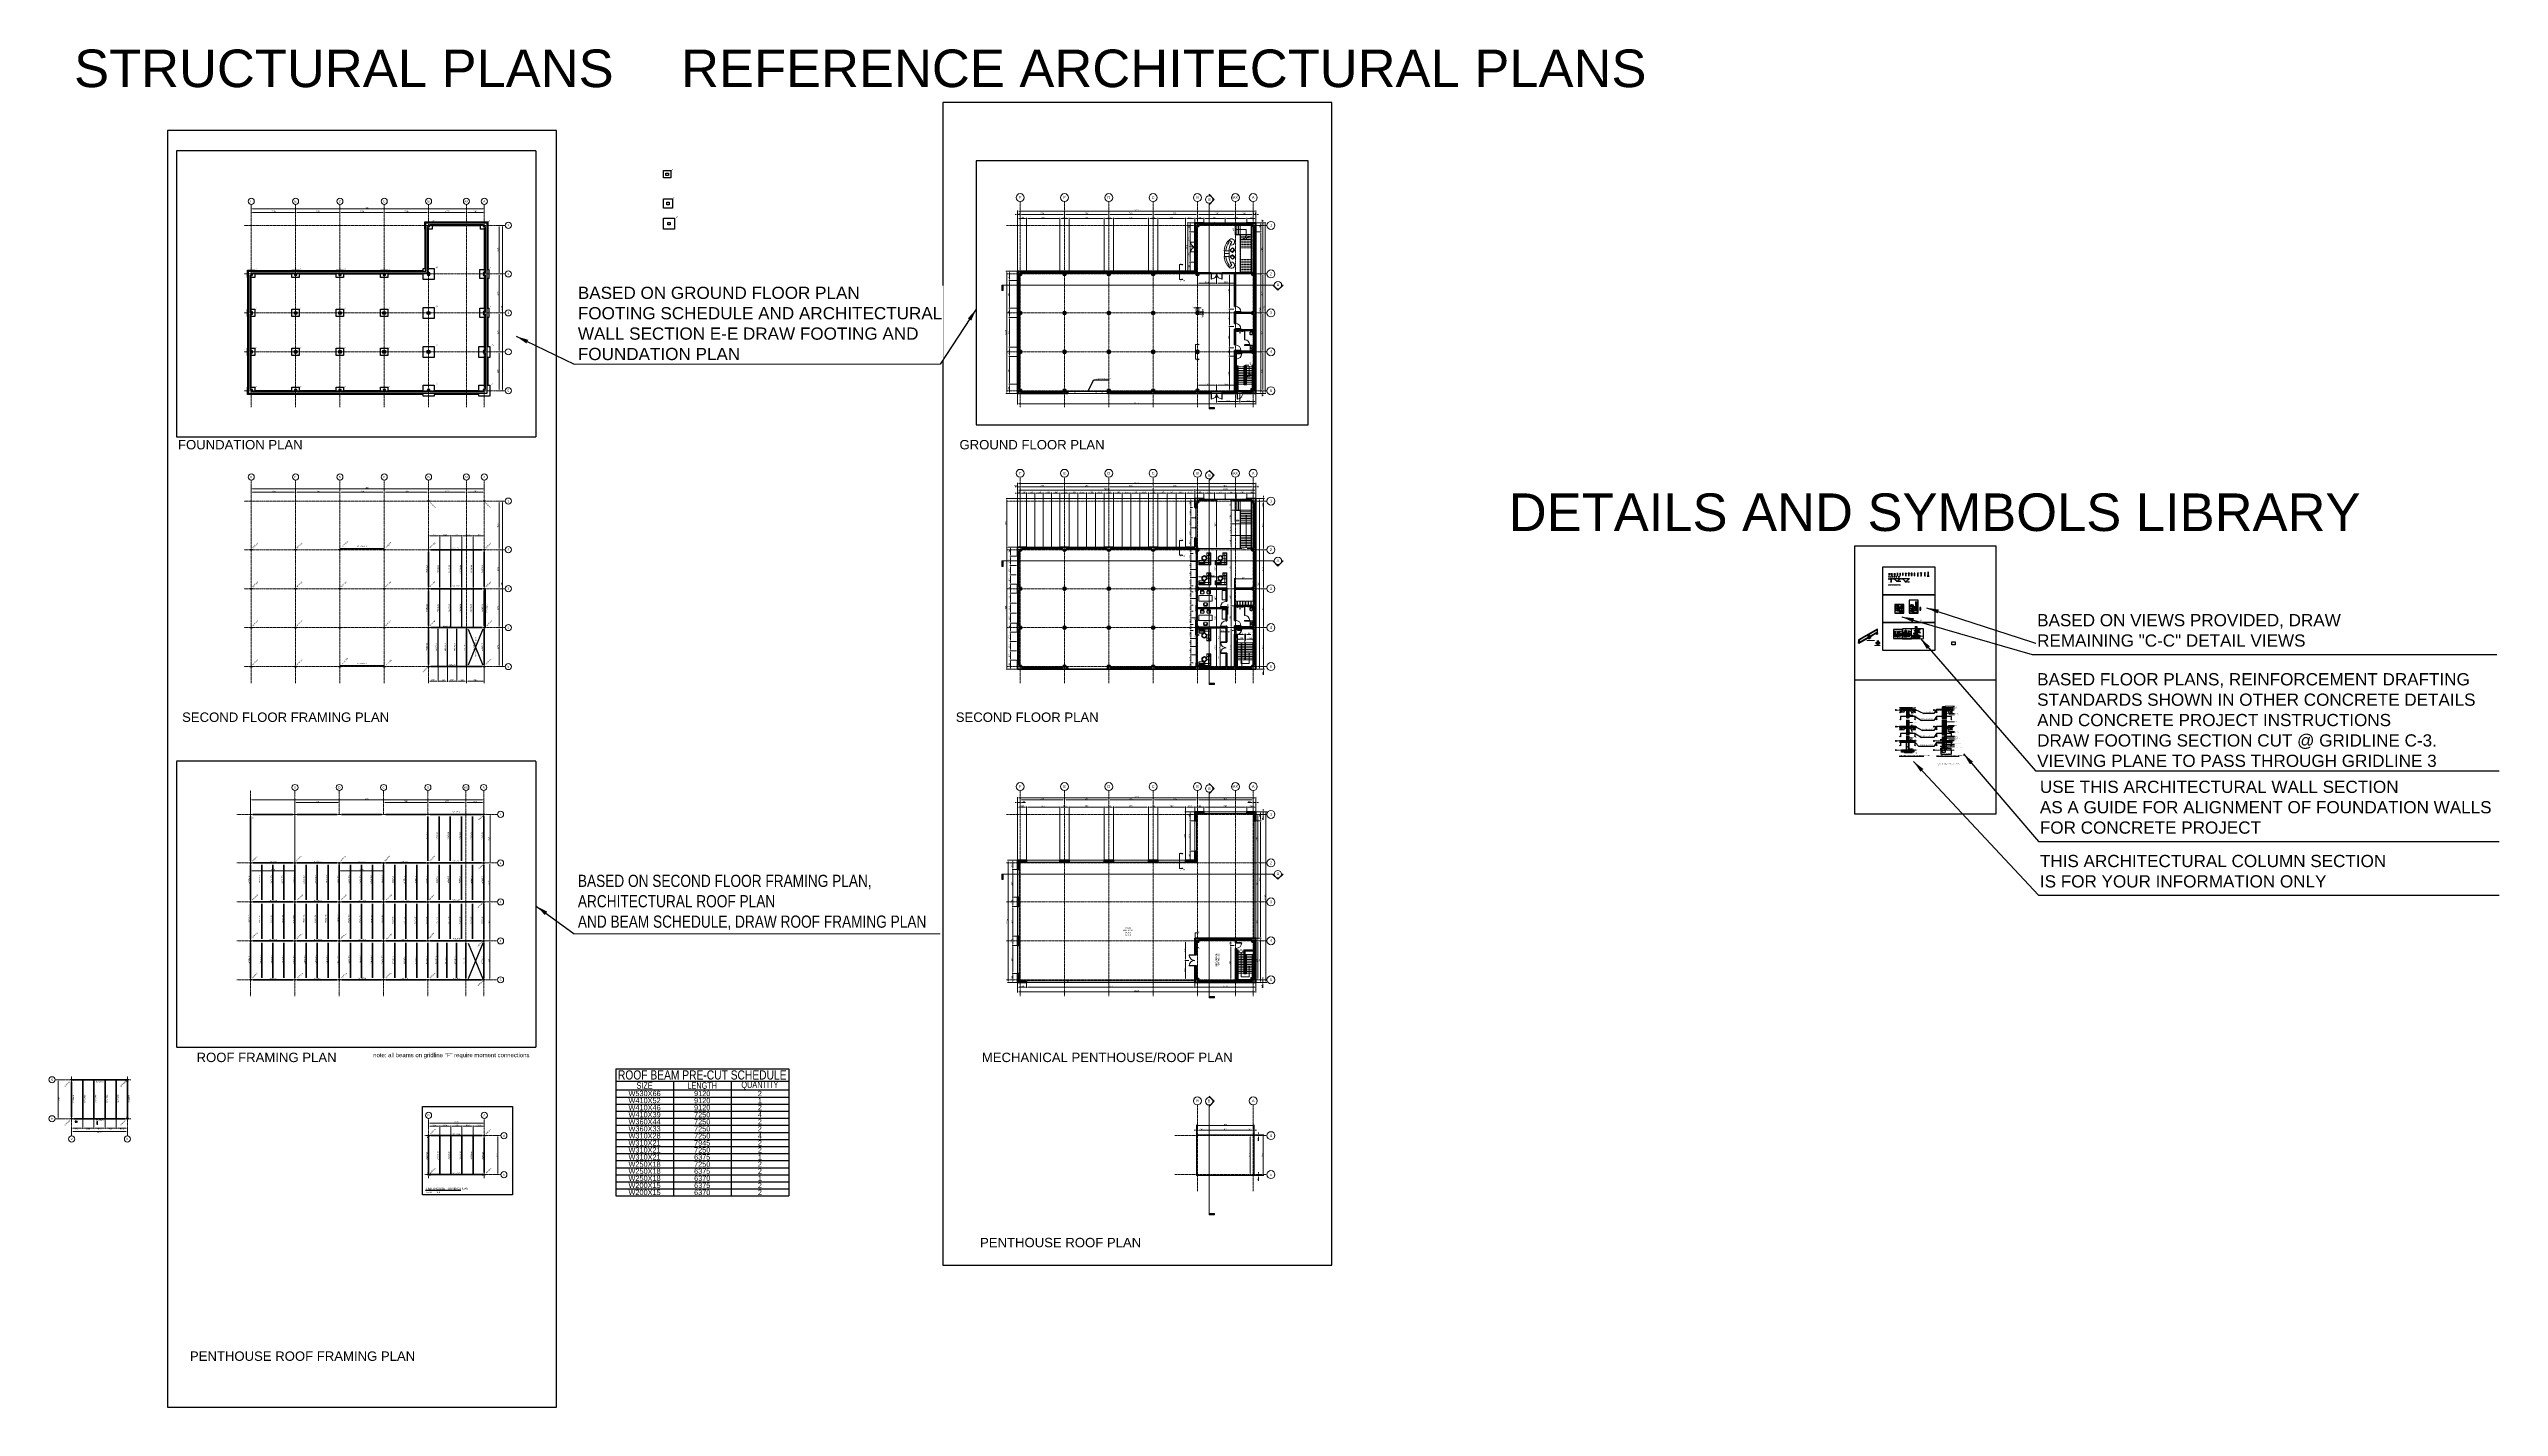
# Model space of a CAD drawing. Header units: millimetres. Extents: x -31954 to 493870, y 99509 to 604061.
# Drawn here: x 93075 to 493870, y 316383 to 538540 of the extents above; entities that cross this region are included whole.
import ezdxf
from ezdxf import colors
from ezdxf.entities.mleader import LeaderData, LeaderLine
from ezdxf.enums import TextEntityAlignment as Align
from ezdxf.math import Vec2, Vec3

# ---------------------------------------------------------------- set-up
doc = ezdxf.new("R2010")
doc.units = ezdxf.units.MM
doc.header["$LTSCALE"] = 10
doc.header["$PDMODE"] = 3
doc.header["$PDSIZE"] = 25
for name, pattern in [('ACAD_ISO02W100', [15, 12, -3]), ('ACAD_ISO03W100', [30, 12, -18]), ('Center', [2, 1.25, -0.25, 0.25, -0.25]), ('DASHED2', [0.375, 0.25, -0.125]), ('Hidden', [0.375, 0.25, -0.125]), ('Overhead', [3.96875, 2.38125, -1.5875])]:
    doc.linetypes.add(name, pattern=pattern)
for name, color, linetype, lineweight in [('A-ANNOTATIONS', 1, 'Continuous', 9), ('A-COLS', 4, 'Continuous', 9), ('A-DETL-GENF', 3, 'Continuous', 9), ('A-DETL-INSL', 8, 'Continuous', 18), ('A-DETL-MBND', 5, 'Hidden', 9), ('A-DETL-MLIN', 3, 'Continuous', 25), ('A-DOOR', 1, 'Continuous', 18), ('A-DOOR-GLAZ', 1, 'Continuous', 25), ('A-EQUIPMENT', 6, 'Continuous', 9), ('A-FLOR-CASE', 3, 'Continuous', 9), ('A-FLOR-HRAL', 1, 'Continuous', 9), ('A-FLOR-LEVL', 6, 'Continuous', 9), ('A-FLOR-OTLN', 6, 'Continuous', 9), ('A-FLOR-PATT', 8, 'Continuous', 35), ('A-FLOR-STRS', 2, 'Continuous', 9), ('A-FURNITURE', 2, 'Continuous', 9), ('A-GLAZ', 6, 'Continuous', 9), ('A-GLAZ-CWMG', 3, 'Continuous', 9), ('A-HATCH', 9, 'Continuous', 0), ('A-ROOF', 4, 'Continuous', 9), ('A-SECT-MBND', 5, 'Overhead', 9), ('A-WALL', 2, 'Continuous', 18), ('A-WALL-MBNI', 2, 'Continuous', 9), ('C-ANNOTATIONS', 1, 'Continuous', 9), ('C-HATCH', 9, 'Continuous', 0), ('C-TOPO', 2, 'Continuous', 9), ('P-SANITARY-FIXTURE', 6, 'Continuous', 9), ('S-ANNOTATIONS', 1, 'Continuous', 9), ('S-BEAM-STEEL-PLAN', 4, 'Continuous', 50), ('S-BEAM-STEEL-SECTION', 4, 'Continuous', 20), ('S-COLUMN-STEEL-PLAN', 4, 'Continuous', 50), ('S-COLUMN-STEEL-SECTION', 4, 'Continuous', 25), ('S-CONC INSTRUCTIONS', 210, 'Continuous', 9), ('S-FOOTING', 2, 'Continuous', 25), ('S-FOUNDATION', 1, 'Continuous', 25), ('S-GRID', 6, 'Center', 9), ('S-HATCH', 9, 'Continuous', 0), ('S-REINF', 6, 'Continuous', 60), ('S-STEEL INSTRUCTIONS', 170, 'Continuous', 9)]:
    doc.layers.add(name, color=color, linetype=linetype, lineweight=lineweight)
doc.styles.add('001 Title Text', font='arial.ttf', dxfattribs={"width": 0.8, "height": 3.5})
doc.styles.add('010 Title Text', font='arial.ttf', dxfattribs={"width": 0.8, "height": 35})
doc.styles.add('Anno Text High', font='arial.ttf', dxfattribs={"width": 0.8, "height": 2.5})
doc.styles.add('AnnoText', font='arial.ttf', dxfattribs={"width": 0.8, "height": 2})
doc.styles.add('Dimension Text', font='arial.ttf', dxfattribs={"width": 0.8})
doc.styles.add('Revit_Arial', font='arial.ttf')
doc.styles.get("Standard").update_dxf_attribs({"font": 'arial.ttf', "width": 0.8})
doc.linetypes.add('BATTING', pattern='A,0.0001,-0.1,[134,ltypeshp.shx,S=0.1,R=0,X=-0.1,Y=0],-0.2,[134,ltypeshp.shx,S=0.1,R=180,X=0.1,Y=0],-0.1', length=0.4001)
doc.dimstyles.new('DIM', dxfattribs={"dimscale": 1000, "dimtxt": 2, "dimasz": 2, "dimexe": 0.787402, "dimexo": 0.492126, "dimtad": 1, "dimdec": 0, "dimzin": 0, "dimdsep": 46, "dimtxsty": 'Revit_Arial', "dimcen": 0, "dimazin": 0, "dimtfac": 1, "dimtdec": 0, "dimtix": 1, "dimtmove": 0, "dimatfit": 3, "dimfxl": 1, "dimtvp": 1, "dimtfill": 1, "dimtolj": 1, "dimtzin": 0, "dimarcsym": 2})
doc.dimstyles.new('DIM 010', dxfattribs={"dimscale": 10, "dimtxt": 2, "dimasz": 2, "dimexe": 1.25, "dimexo": 0.625, "dimtad": 1, "dimdec": 0, "dimdsep": 46, "dimtxsty": 'Dimension Text', "dimcen": 2.5, "dimadec": 0, "dimazin": 0, "dimtfac": 1, "dimtdec": 0, "dimtmove": 0, "dimatfit": 3, "dimfxl": 1, "dimarcsym": 0})
doc.dimstyles.new('DIM 050', dxfattribs={"dimscale": 50, "dimtxt": 2, "dimasz": 2, "dimexe": 1.25, "dimexo": 0.625, "dimtad": 1, "dimdec": 0, "dimdsep": 46, "dimtxsty": 'Dimension Text', "dimcen": 2.5, "dimadec": 0, "dimazin": 0, "dimtfac": 1, "dimtdec": 0, "dimtmove": 0, "dimatfit": 3, "dimfxl": 1, "dimarcsym": 0})
doc.dimstyles.new('DIM 100', dxfattribs={"dimscale": 100, "dimtxt": 2, "dimasz": 2, "dimexe": 1.25, "dimexo": 0.625, "dimtad": 1, "dimdec": 0, "dimdsep": 46, "dimtxsty": 'Dimension Text', "dimcen": 2.5, "dimadec": 0, "dimazin": 0, "dimtfac": 1, "dimtdec": 0, "dimtmove": 0, "dimatfit": 3, "dimfxl": 1, "dimarcsym": 0})
doc.dimstyles.new('DIM ANNO-LR', dxfattribs={"dimscale": 100, "dimtxt": 2, "dimasz": 2, "dimexe": 1.25, "dimexo": 0.625, "dimtad": 1, "dimdec": 0, "dimzin": 9, "dimdsep": 46, "dimtxsty": 'AnnoText', "dimcen": 2.5, "dimclrd": 256, "dimclre": 256, "dimclrt": 256, "dimadec": 0, "dimazin": 0, "dimtfac": 1, "dimtdec": 0, "dimtix": 1, "dimtmove": 2, "dimatfit": 3, "dimfxl": 1, "dimlwd": -1, "dimlwe": -1, "dimarcsym": 0})
pattern_1 = [(270, (271359.46, 491699.52), (203.2, -812.8), [33.528, -576.072, 33.528, -576.072, -3251.2]), (270, (271359.46, 491699.52), (203.2, -812.8), [-1219.2, 33.528, -1185.672, 33.528, -576.072, -1422.4]), (270, (271359.46, 491699.52), (203.2, -812.8), [-3048, 33.528, -372.872, 33.528, -982.472]), (30, (271461.06, 491394.72), (602.3054, 582.3764), [33.528, -576.072, 33.528, -576.072, -3251.2]), (30, (271461.06, 491394.72), (602.3054, 582.3764), [-1219.2, 33.528, -1185.672, 33.528, -576.072, -1422.4]), (30, (271461.06, 491394.72), (602.3054, 582.3764), [-3048, 33.528, -372.872, 33.528, -982.472]), (150, (271867.46, 491293.12), (-805.5054, 230.4236), [33.528, -576.072, 33.528, -576.072, -3251.2]), (150, (271867.46, 491293.12), (-805.5054, 230.4236), [-1219.2, 33.528, -1185.672, 33.528, -576.072, -1422.4]), (150, (271867.46, 491293.12), (-805.5054, 230.4236), [-3048, 33.528, -372.872, 33.528, -982.472])]
pattern_2 = [(315, (271359.46, 491699.52), (212.132, 212.132), [])]
pattern_3 = [(320, (271359.46, 491699.5), (-63.756, -728.737), [76.2, -838.2]), (265, (271359.5, 491699.5), (764.228, 140.972), [60.96, -670.56]), (10.451, (271354.15, 491638.8), (700.467, -587.77), [64.76, -712.36]), (316.184, (271562.7, 491699.5), (-168.17, -1084.316), [114.3, -1257.3]), (6.636, (271548.6, 491609.2), (989.71, -949.61), [97.14, -1068.54]), (261.184, (271562.7, 491699.5), (989.7, -949.62), [91.44, -1005.84]), (291, (271511.86, 491597.9), (-409.06, -606.458), [76.2, -838.2]), (236, (271511.9, 491597.9), (736.753, -247.208), [60.96, -670.56]), (341.451, (271477.8, 491547.4), (327.685, -853.668), [64.76, -712.36]), (307.5, (271359.46, 491699.52), (338.22, -12.3547), [33.528, -628.904, 33.528, -647.192, -673.1]), (307.5, (271359.46, 491699.52), (338.22, -12.3547), [-1343.152, 33.528, -639.572]), (277.5, (271359.46, 491699.52), (400.722, -267.279), [33.528, -354.584, 33.528, -613.664, -256.54]), (277.5, (271359.46, 491699.52), (400.722, -267.279), [-1035.304, 33.528, -223.012]), (237.5, (271359.46, 491926.1), (-22.9153, -542.3633), [33.528, -220.472, 33.528, -758.952, -1051.56]), (237.5, (271359.46, 491926.1), (-22.9153, -542.3633), [-1046.48, 33.528, -1018.032]), (227.5, (271359.46, 492027.7), (101.707, -592.517), [33.528, -296.672, 33.528, -492.76, -746.76]), (227.5, (271359.46, 492027.7), (101.707, -592.517), [-856.488, 33.528, -713.232])]
pattern_4 = [(270, (271359.46, 491699.52), (300, -6e-14), []), (360, (271359.46, 491699.52), (7e-14, 300), [])]
pattern_5 = [(320, (271359.46, 395341.2), (-63.756, -728.737), [76.2, -838.2]), (265, (271359.5, 395341.2), (764.228, 140.972), [60.96, -670.56]), (10.451, (271354.15, 395280.5), (700.467, -587.77), [64.76, -712.36]), (316.184, (271562.7, 395341.2), (-168.17, -1084.316), [114.3, -1257.3]), (6.636, (271548.6, 395250.9), (989.71, -949.61), [97.14, -1068.54]), (261.184, (271562.7, 395341.2), (989.7, -949.62), [91.44, -1005.84]), (291, (271511.86, 395239.6), (-409.06, -606.458), [76.2, -838.2]), (236, (271511.9, 395239.6), (736.753, -247.208), [60.96, -670.56]), (341.451, (271477.8, 395189.1), (327.685, -853.668), [64.76, -712.36]), (307.5, (271359.46, 395341.22), (338.22, -12.3547), [33.528, -628.904, 33.528, -647.192, -673.1]), (307.5, (271359.46, 395341.22), (338.22, -12.3547), [-1343.152, 33.528, -639.572]), (277.5, (271359.46, 395341.22), (400.722, -267.279), [33.528, -354.584, 33.528, -613.664, -256.54]), (277.5, (271359.46, 395341.22), (400.722, -267.279), [-1035.304, 33.528, -223.012]), (237.5, (271359.46, 395567.8), (-22.9153, -542.3633), [33.528, -220.472, 33.528, -758.952, -1051.56]), (237.5, (271359.46, 395567.8), (-22.9153, -542.3633), [-1046.48, 33.528, -1018.032]), (227.5, (271359.46, 395669.4), (101.707, -592.517), [33.528, -296.672, 33.528, -492.76, -746.76]), (227.5, (271359.46, 395669.4), (101.707, -592.517), [-856.488, 33.528, -713.232])]
pattern_6 = [(270, (271359.46, 395341.22), (300, -6e-14), []), (360, (271359.46, 395341.22), (7e-14, 300), [])]
pattern_7 = [(270, (271359.46, 395341.22), (203.2, -812.8), [33.528, -576.072, 33.528, -576.072, -3251.2]), (270, (271359.46, 395341.22), (203.2, -812.8), [-1219.2, 33.528, -1185.672, 33.528, -576.072, -1422.4]), (270, (271359.46, 395341.22), (203.2, -812.8), [-3048, 33.528, -372.872, 33.528, -982.472]), (30, (271461.06, 395036.42), (602.3054, 582.3764), [33.528, -576.072, 33.528, -576.072, -3251.2]), (30, (271461.06, 395036.42), (602.3054, 582.3764), [-1219.2, 33.528, -1185.672, 33.528, -576.072, -1422.4]), (30, (271461.06, 395036.42), (602.3054, 582.3764), [-3048, 33.528, -372.872, 33.528, -982.472]), (150, (271867.46, 394934.82), (-805.5054, 230.4236), [33.528, -576.072, 33.528, -576.072, -3251.2]), (150, (271867.46, 394934.82), (-805.5054, 230.4236), [-1219.2, 33.528, -1185.672, 33.528, -576.072, -1422.4]), (150, (271867.46, 394934.82), (-805.5054, 230.4236), [-3048, 33.528, -372.872, 33.528, -982.472])]
pattern_8 = [(315, (271359.46, 395341.22), (212.132, 212.132), [])]
pattern_9 = [(45, (-595309.8357, 45802.2837), (-2.24506403, 2.24506403), [])]
pattern_10 = [(45, (-9153.13, 3250), (-49.4975, 49.4975), []), (45, (-9153.13, 3325), (-49.4975, 49.4975), [])]
pattern_11 = [(45, (-3748.94, 3100), (-49.4975, 49.4975), []), (45, (-3748.94, 3175), (-49.4975, 49.4975), [])]
pattern_12 = [(50, (187350.31, 428438.17), (145.747404, -12.75073), [15.24, -167.64]), (355, (187350.3, 428438.17), (-28.19389, 152.84588), [12.192, -134.112]), (100.451, (187362.45, 428437.11), (117.55393, 140.09374), [12.952, -142.472]), (46.184, (187350.3, 428478.81), (216.86353, -33.63419), [22.86, -251.46]), (96.636, (187368.38, 428476), (189.922, 197.94177), [19.428, -213.708]), (351.184, (187350.3, 428478.8), (189.92454, 197.94037), [18.288, -201.168]), (21, (187370.63, 428468.65), (121.291876, -81.81178), [15.24, -167.64]), (326, (187370.63, 428468.65), (49.44222, 147.35069), [12.192, -134.112]), (71.451, (187380.73, 428461.83), (170.73378, 65.53747), [12.952, -142.472]), (37.5, (187350.307, 428438.17), (2.470865, 67.643463), [6.706, -125.781, 6.706, -129.438, -134.62]), (37.5, (187350.307, 428438.17), (2.470865, 67.643463), [-268.63, 6.706, -127.914]), (7.5, (187350.31, 428438.17), (53.45543, 80.143977), [6.706, -70.917, 6.706, -122.733, -51.308]), (7.5, (187350.31, 428438.17), (53.45543, 80.143977), [-207.061, 6.706, -44.602]), (327.5, (187304.99, 428438.17), (108.472329, -4.582854), [6.706, -44.094, 6.706, -151.79, -210.312]), (327.5, (187304.99, 428438.17), (108.472329, -4.582854), [-209.296, 6.706, -203.606]), (317.5, (187284.67, 428438.17), (118.503097, 20.34169), [6.706, -59.334, 6.706, -98.552, -149.352]), (317.5, (187284.67, 428438.17), (118.503097, 20.34169), [-171.298, 6.706, -142.646])]
pattern_13 = [(50, (389670.12, 365782.84), (179.31505, -15.68803), [18.75, -206.25]), (355, (389670.12, 365782.84), (-34.68783, 188.04803), [15, -165]), (100.4514, (389685.06, 365781.53), (144.62735, 172.3599), [15.93505, -175.28553]), (46.1842, (389670.12, 365832.84), (266.81026, -41.37975), [28.125, -309.375]), (96.6356, (389692.35, 365829.4), (233.6657, 243.5295), [23.9026, -262.92825]), (351.1842, (389670.12, 365832.84), (233.6655, 243.52965), [22.5, -247.5]), (21, (389695.12, 365820.34), (149.22676, -100.65472), [18.75, -206.25]), (326, (389695.12, 365820.34), (60.82883, 181.2875), [15, -165]), (71.4514, (389707.55, 365811.95), (210.05566, 80.63262), [15.93505, -175.28553]), (37.5, (389670.117, 365782.84), (3.039964, 83.223463), [0, -163, 0, -167.5, 0, -165.625]), (7.5, (389670.12, 365782.84), (65.76738, 98.60293), [0, -95.5, 0, -159.25, 0, -63.125]), (327.5, (389614.37, 365782.84), (133.45561, -5.63872), [0, -62.5, 0, -195, 0, -258.75]), (317.5, (389589.37, 365782.84), (145.79654, 25.02625), [0, -81.25, 0, -129.5, 0, -183.75])]
pattern_14 = [(315, (271359.46, 395341.22), (247.4874, 247.4874), []), (315, (271734.46, 395341.22), (247.4874, 247.4874), [])]
pattern_15 = [(315, (271359.46, 491699.52), (247.4874, 247.4874), []), (315, (271734.46, 491699.52), (247.4874, 247.4874), [])]
pattern_16 = [(315, (271359.46, 491699.52), (247.4874, 247.4874), []), (315, (271734.46, 491699.52), (247.4874, 247.4874), [])]
pattern_17 = [(315, (271359.46, 491699.52), (247.4874, 247.4874), []), (315, (271734.46, 491699.52), (247.4874, 247.4874), [])]

# ---------------------------------------------------------------- blocks, each defined once
blk = doc.blocks.new('System Panel - 1_ Glass-559262-Ground Floor Level')
at = {"layer": 'A-GLAZ', "lineweight": 18}
for p, q in [((842, 13), (-842, 13)), ((-842, 13), (-842, -13)), ((842, -13), (842, 13)), ((-842, -13), (842, -13))]:
    blk.add_line(p, q, dxfattribs=at)
blk = doc.blocks.new('Rectangular Mullion - Kawneer-1600_Sys_3-6 Mullion_Sill-559254-Ground Floor Level')
at = {"layer": 'A-GLAZ-CWMG'}
for p, q in [((-18394, 17587), (-18394, 15928)), ((-18241, 15928), (-18241, 17587))]:
    blk.add_line(p, q, dxfattribs=at)
blk = doc.blocks.new('Rectangular Mullion - Kawneer-1600_Sys_3_6_pg01-Detail4-322328-Ground Floor Level')
at = {"layer": 'A-DETL-GENF'}
for p, q in [((-31, 13), (-29, 25)), ((-28, 26), (-29, 26)), ((-27, 114), (36, 114)), ((-27, 20), (-27, 114)), ((-27, 25), (-27, 24)), ((-25, 19), (-27, 19)), ((-25, 111), (-25, 27)), ((-25, 22), (-25, 21)), ((-21, 111), (-24, 111)), ((-24, 26), (-14, 26)), ((-22, 23), (-24, 23)), ((6, 19), (-21, 19)), ((-20, 21), (-20, 22)), ((-19, 109), (-19, 110)), ((-13, 109), (-19, 109)), ((-15, 16), (-19, 13)), ((-18, 19), (-15, 17)), ((-13, 110), (-13, 109)), ((-13, 25), (-13, 23)), ((-13, 22), (21, 22)), ((20, 111), (-12, 111)), ((4, 0), (4, 17)), ((5, -1), (4, 0)), ((5, 17), (6, 17)), ((6, 17), (6, 19)), ((9, 1), (6, 1)), ((6, 0), (6, -1)), ((7, 4), (7, 15)), ((14, 4), (7, 4)), ((8, 0), (9, 0)), ((9, 19), (13, 19)), ((9, 17), (9, 19)), ((10, 0), (9, 0)), ((12, 0), (12, 0)), ((13, 19), (13, 17)), ((15, 1), (13, 1)), ((13, 0), (14, 0)), ((14, 15), (14, 4)), ((15, -1), (16, 0)), ((16, 19), (16, 17)), ((30, 19), (16, 19)), ((16, 17), (17, 17)), ((17, 17), (17, 0)), ((17, 0), (17, -1)), ((21, 19), (30, 19)), ((33, 17), (21, 17)), ((22, 109), (22, 110)), ((28, 109), (22, 109)), ((22, 26), (33, 26)), ((22, 23), (22, 25)), ((28, 110), (28, 109)), ((33, 111), (29, 111)), ((29, 22), (29, 21)), ((33, 23), (30, 23)), ((36, 19), (33, 19)), ((33, 19), (35, 19)), ((34, 27), (34, 111)), ((34, 21), (34, 22)), ((34, -17), (34, 17)), ((36, 114), (36, 20)), ((36, 18), (36, -18)), ((-31, -13), (-29, -25)), ((-28, -26), (-28, -26)), ((-27, -19), (-25, -19)), ((-27, -38), (-27, -20)), ((-27, -25), (-27, -24)), ((36, -38), (-27, -38)), ((-25, -21), (-25, -22)), ((-25, -35), (-25, -26)), ((-24, -23), (-22, -23)), ((-24, -25), (-19, -25)), ((33, -36), (-24, -36)), ((-21, -19), (4, -19)), ((-20, -22), (-20, -21)), ((-18, -22), (4, -22)), ((-18, -25), (-18, -22)), ((-15, -19), (-15, -13)), ((4, -1), (5, -1)), ((4, -3), (4, -2)), ((4, -14), (4, -13)), ((5, -14), (4, -14)), ((4, -16), (5, -15)), ((4, -19), (4, -16)), ((7, -3), (5, -4)), ((5, -12), (5, -4)), ((5, -12), (7, -13)), ((6, -4), (7, -4)), ((7, -12), (6, -12)), ((6, -15), (6, -16)), ((6, -17), (9, -17)), ((7, -2), (7, 0)), ((7, -1), (7, -2)), ((7, -2), (7, -2)), ((7, -2), (7, -2)), ((7, -3), (7, -2)), ((7, -6), (7, -7)), ((7, -7), (14, -7)), ((7, -9), (7, -10)), ((14, -9), (7, -9)), ((7, -13), (7, -14)), ((7, -14), (7, -13)), ((7, -14), (7, -15)), ((7, -14), (7, -14)), ((7, -15), (7, -14)), ((7, -19), (14, -19)), ((9, -16), (8, -16)), ((10, -4), (9, -3)), ((9, -3), (9, -3)), ((9, -13), (10, -11)), ((9, -12), (9, -13)), ((9, -16), (10, -15)), ((10, -2), (10, -2)), ((10, -14), (10, -13)), ((12, -3), (11, -4)), ((11, -11), (12, -13)), ((12, -2), (12, -2)), ((12, -3), (12, -3)), ((12, -13), (12, -12)), ((12, -13), (12, -14)), ((12, -15), (12, -16)), ((14, -16), (13, -16)), ((13, -17), (15, -17)), ((14, -2), (14, -2)), ((14, -2), (14, -3)), ((15, -2), (14, -2)), ((17, -4), (14, -3)), ((14, -7), (14, -6)), ((14, -10), (14, -9)), ((14, -13), (17, -12)), ((14, -14), (14, -13)), ((14, -13), (15, -14)), ((14, -13), (14, -13)), ((15, 0), (15, -2)), ((15, -2), (15, -1)), ((15, -4), (16, -4)), ((16, -12), (15, -12)), ((15, -15), (15, -14)), ((15, -14), (15, -15)), ((16, -16), (15, -15)), ((16, -4), (16, -12)), ((17, -1), (17, -1)), ((17, -2), (17, -3)), ((17, -13), (17, -14)), ((17, -14), (17, -14)), ((17, -15), (17, -16)), ((17, -16), (17, -19)), ((17, -19), (30, -19)), ((17, -22), (26, -22)), ((21, -17), (33, -17)), ((30, -19), (21, -19)), ((27, -22), (27, -25)), ((28, -25), (33, -25)), ((29, -21), (29, -22)), ((30, -23), (33, -23)), ((33, -19), (36, -19)), ((35, -19), (33, -19)), ((34, -22), (34, -21)), ((34, -26), (34, -35)), ((36, -20), (36, -38))]:
    blk.add_line(p, q, dxfattribs=at)
for centre, radius, start, end in [((-29, 25), 0.508, 90, 171.73193), ((-28, 25), 0.508, 0, 90), ((-27, 20), 0.508, 180, 270), ((-24, 111), 0.762, 90, 180), ((-24, 27), 0.762, 180, 270), ((-24, 22), 1.27, 90, 180), ((-23, 21), 2.29, 180, 225.18969), ((-25, 19), 0.381, 270, 45.18969), ((-22, 22), 1.27, 0, 90), ((-21, 110), 1.52, 360, 90), ((-23, 21), 2.29, 314.81031, 0), ((-21, 19), 0.381, 134.81031, 270), ((-16, 16), 0.889, 310, 49.43107), ((-14, 25), 0.508, 0, 90), ((-12, 110), 1.52, 90, 180), ((-13, 23), 0.762, 180, 270), ((5, 17), 0.254, 90, 180), ((6, 19), 0.254, 0, 90), ((6, 17), 0.254, 270, 0), ((6, 0), 0.254, 90, 189), ((6, 17), 3.17, 301.33225, 0), ((8, -1), 0.762, 90, 170), ((9, 0), 0.381, 30, 90), ((9, -1), 0.762, 40.0052, 90), ((13, 0), 0.381, 90, 150), ((13, -1), 0.762, 90, 139.9948), ((16, 17), 3.17, 180, 238.66775), ((14, -1), 0.762, 10, 90), ((15, 0), 0.254, 351, 90), ((16, 19), 0.254, 90, 180), ((16, 17), 0.254, 180, 270), ((17, 17), 0.254, 0, 90), ((20, 110), 1.52, 360, 90), ((21, 18), 1.02, 90, 270), ((21, 23), 0.762, 270, 0), ((22, 25), 0.508, 90, 180), ((29, 110), 1.52, 90, 180), ((30, 22), 1.27, 90, 180), ((31, 21), 2.29, 180, 225.18969), ((30, 19), 0.381, 270, 45.18969), ((32, 19), 1.27, 23.57818, 156.42182), ((33, 111), 0.762, 0, 90), ((33, 27), 0.762, 270, 0), ((33, 22), 1.27, 0, 90), ((32, 21), 2.29, 314.81031, 0), ((33, 19), 0.381, 134.81031, 270), ((33, 17), 0.508, 0, 90), ((35, 18), 1.02, 360, 90), ((36, 20), 0.508, 270, 0), ((-28, -25), 0.508, 188.06693, 270), ((-28, -25), 0.508, 270, 0), ((-27, -20), 0.508, 90, 180), ((-25, -19), 0.381, 314.81031, 90), ((-23, -21), 2.29, 134.81031, 180), ((-24, -22), 1.27, 180, 270), ((-24, -26), 0.762, 90, 180), ((-24, -35), 0.762, 180, 270), ((-22, -22), 1.27, 270, 0), ((-21, -19), 0.381, 90, 225.18969), ((-23, -21), 2.29, 360, 45.18969), ((-19, -25), 0.508, 270, 0), ((-18, -22), 0.762, 90, 180), ((5, -2), 0.254, 107, 175), ((5, -3), 0.381, 175, 287), ((5, -13), 0.381, 73, 185), ((5, -14), 0.254, 185, 253), ((4, -19), 2.54, 270, 0), ((5, -1), 0.254, 287, 23), ((6, -4), 0.533, 90, 180), ((6, -12), 0.533, 180, 270), ((5, -15), 0.254, 337, 73), ((7, -1), 0.254, 9.69781, 107), ((6, 0), 0.254, 189, 287), ((6, -15), 0.254, 73, 171), ((7, -15), 0.254, 253, 350.30219), ((6, -16), 0.254, 171, 270), ((7, -3), 0.254, 287, 26), ((7, -2), 0.254, 26, 104.84686), ((7, -2), 0.381, 170, 210), ((7, -3), 2.03, 276.37937, 0), ((7, -3), 0.254, 270, 0), ((7, -6), 0.254, 96.37937, 180), ((7, -7), 0.254, 180, 270), ((7, -9), 0.254, 90, 180), ((7, -12), 2.03, 0, 83.62063), ((7, -10), 0.254, 180, 263.62063), ((7, -13), 0.254, 0, 90), ((7, -13), 0.254, 334, 73), ((7, -14), 0.254, 257.48902, 334), ((7, -14), 0.381, 150, 190), ((8, -15), 0.762, 190, 270), ((8, -1), 1.83, 321.30526, 40.0052), ((10, -3), 0.203, 82.81924, 210), ((9, -3), 0.254, 141.30526, 180), ((10, -13), 0.203, 150, 277.18076), ((8, -15), 1.83, 319.9948, 38.69474), ((9, -13), 0.254, 180, 218.69474), ((9, -16), 0.381, 270, 330), ((9, -15), 0.762, 270, 319.9948), ((8, -1), 1.52, 345, 30), ((11, -4), 0.381, 210, 330), ((11, -12), 0.381, 30, 150), ((8, -15), 1.52, 330, 15), ((13, -1), 1.52, 150, 195), ((14, -1), 1.83, 139.9948, 218.69474), ((12, -3), 0.203, 330, 97.18076), ((12, -3), 0.254, 0, 38.69474), ((14, -3), 2.03, 180, 263.62063), ((14, -12), 2.03, 96.37937, 180), ((12, -13), 0.203, 262.81924, 30), ((12, -13), 0.254, 321.30526, 0), ((14, -15), 1.83, 141.30526, 220.0052), ((13, -15), 1.52, 165, 210), ((13, -16), 0.381, 210, 270), ((13, -15), 0.762, 220.0052, 270), ((15, -2), 0.254, 77.48902, 154), ((14, -3), 0.254, 154, 253), ((15, -3), 0.254, 180, 270), ((14, -6), 0.254, 0, 83.62063), ((14, -7), 0.254, 270, 0), ((14, -9), 0.254, 0, 90), ((14, -10), 0.254, 276.37937, 0), ((15, -13), 0.254, 90, 180), ((14, -13), 0.254, 107, 206), ((15, -14), 0.254, 206, 284.84686), ((14, -15), 0.762, 270, 350), ((17, -19), 2.54, 180, 270), ((15, 0), 0.254, 253, 351), ((15, -1), 0.254, 73, 170.30219), ((14, -2), 0.381, 330, 10), ((14, -14), 0.381, 350, 30), ((15, -15), 0.254, 189.69781, 287), ((15, -15), 0.254, 9, 107), ((15, -16), 0.254, 270, 9), ((16, -4), 0.533, 360, 90), ((16, -12), 0.533, 270, 0), ((17, -2), 0.254, 5, 73), ((17, -1), 0.254, 157, 253), ((17, -3), 0.381, 253, 5), ((17, -13), 0.381, 355, 107), ((17, -15), 0.254, 107, 203), ((17, -14), 0.254, 287, 355), ((21, -18), 1.02, 90, 270), ((26, -22), 0.762, 0, 90), ((28, -25), 0.508, 180, 270), ((31, -21), 2.29, 134.81031, 180), ((30, -22), 1.27, 180, 270), ((30, -19), 0.381, 314.81031, 90), ((32, -19), 1.27, 203.57818, 336.42182), ((33, -17), 0.508, 270, 0), ((33, -19), 0.381, 90, 225.18969), ((32, -21), 2.29, 360, 45.18969), ((33, -22), 1.27, 270, 0), ((33, -26), 0.762, 0, 90), ((33, -35), 0.762, 270, 0), ((35, -18), 1.02, 270, 0), ((36, -20), 0.508, 0, 90)]:
    blk.add_arc(centre, radius, start, end, dxfattribs=at)
blk = doc.blocks.new('Rectangular Mullion - Kawneer-1600_Sys_3-6 Mullion_Jamb R-559003-Ground Floor Level')
at = {"layer": 'A-GLAZ-CWMG', "lineweight": 25}
for p, q in [((-64, 13), (-64, 114)), ((-64, 114), (0, 114)), ((-51, 13), (-64, 13)), ((-51, -13), (-51, 13)), ((0, 114), (0, -38)), ((-64, -38), (-64, -13)), ((-64, -13), (-51, -13)), ((0, -38), (-64, -38))]:
    blk.add_line(p, q, dxfattribs=at)
blk = doc.blocks.new('Rectangular Mullion - Kawneer-1600_Sys_3_6_pg01-Detail4-322335-Ground Floor Level')
at = {"layer": 'A-DETL-GENF'}
for p, q in [((-27, 114), (-27, 20)), ((36, 114), (-27, 114)), ((-27, 19), (-25, 19)), ((-27, 18), (-27, -18)), ((-24, 19), (-26, 19)), ((-25, 27), (-25, 111)), ((-25, 21), (-25, 22)), ((-25, 17), (-13, 17)), ((-25, -17), (-25, 17)), ((-24, 111), (-21, 111)), ((-14, 26), (-24, 26)), ((-24, 23), (-22, 23)), ((-13, 19), (-22, 19)), ((-21, 19), (-7, 19)), ((-20, 22), (-20, 21)), ((-19, 110), (-19, 109)), ((-19, 109), (-13, 109)), ((-13, 109), (-13, 110)), ((-13, 23), (-13, 25)), ((21, 22), (-13, 22)), ((-12, 111), (20, 111)), ((-8, 17), (-8, 0)), ((-7, 17), (-8, 17)), ((-8, 0), (-8, -1)), ((-7, 19), (-7, 17)), ((-7, 1), (-4, 1)), ((-7, -1), (-7, 0)), ((-5, 15), (-5, 4)), ((-5, 4), (1, 4)), ((-4, 0), (-5, 0)), ((-4, 19), (-4, 17)), ((0, 19), (-4, 19)), ((-4, 0), (-3, 0)), ((-1, 0), (0, 0)), ((0, 17), (0, 19)), ((0, 1), (3, 1)), ((1, 0), (0, 0)), ((1, 4), (1, 15)), ((3, 19), (30, 19)), ((3, 17), (3, 19)), ((4, 17), (3, 17)), ((3, 0), (3, -1)), ((4, 0), (4, 17)), ((4, -1), (4, 0)), ((22, 110), (22, 109)), ((22, 109), (28, 109)), ((33, 26), (22, 26)), ((22, 25), (22, 23)), ((27, 19), (24, 17)), ((24, 16), (27, 13)), ((28, 109), (28, 110)), ((29, 111), (33, 111)), ((29, 21), (29, 22)), ((30, 23), (33, 23)), ((33, 19), (36, 19)), ((34, 111), (34, 27)), ((34, 22), (34, 21)), ((36, 20), (36, 114)), ((36, 25), (36, 24)), ((37, 26), (37, 26)), ((40, 13), (38, 25)), ((-25, -19), (-27, -19)), ((-27, -20), (-27, -38)), ((-27, -38), (36, -38)), ((-26, -19), (-24, -19)), ((-13, -17), (-25, -17)), ((-25, -22), (-25, -21)), ((-25, -26), (-25, -35)), ((-22, -23), (-24, -23)), ((-19, -25), (-24, -25)), ((-24, -36), (33, -36)), ((-22, -19), (-13, -19)), ((-8, -19), (-21, -19)), ((-20, -21), (-20, -22)), ((-18, -22), (-18, -25)), ((-8, -22), (-18, -22)), ((-8, -2), (-9, -3)), ((-9, -13), (-8, -14)), ((-8, -1), (-8, -1)), ((-8, -4), (-6, -3)), ((-8, -4), (-8, -12)), ((-6, -13), (-8, -12)), ((-8, -14), (-8, -14)), ((-8, -15), (-8, -16)), ((-8, -16), (-8, -19)), ((-6, -4), (-7, -4)), ((-7, -12), (-6, -12)), ((-7, -16), (-7, -15)), ((-4, -17), (-7, -17)), ((-6, 0), (-6, -2)), ((-6, -2), (-6, -1)), ((-5, -2), (-6, -2)), ((-6, -2), (-6, -3)), ((-6, -2), (-6, -2)), ((-6, -7), (-6, -6)), ((-6, -10), (-6, -9)), ((-6, -14), (-5, -13)), ((-6, -13), (-6, -14)), ((-6, -13), (-6, -13)), ((-6, -15), (-6, -14)), ((-6, -14), (-6, -15)), ((2, -19), (-6, -19)), ((1, -7), (-5, -7)), ((-5, -9), (1, -9)), ((-5, -16), (-4, -16)), ((-4, -3), (-4, -3)), ((-4, -13), (-4, -12)), ((-3, -15), (-4, -16)), ((-3, -2), (-3, -2)), ((-3, -3), (-2, -4)), ((-2, -11), (-3, -13)), ((-3, -13), (-3, -14)), ((-2, -4), (-1, -3)), ((-1, -13), (-2, -11)), ((-1, -2), (-1, -2)), ((-1, -3), (-1, -3)), ((-1, -12), (-1, -13)), ((-1, -14), (-1, -13)), ((0, -16), (-1, -15)), ((0, -16), (1, -16)), ((3, -17), (0, -17)), ((2, -2), (1, -2)), ((1, -13), (2, -14)), ((2, -2), (2, 0)), ((2, -1), (2, -2)), ((2, -2), (2, -2)), ((2, -3), (2, -2)), ((2, -3), (4, -4)), ((3, -4), (2, -4)), ((2, -6), (2, -7)), ((2, -9), (2, -10)), ((4, -12), (2, -13)), ((2, -12), (3, -12)), ((2, -14), (2, -13)), ((2, -14), (2, -15)), ((2, -14), (2, -14)), ((2, -15), (2, -14)), ((3, -15), (3, -16)), ((4, -1), (4, -1)), ((5, -3), (4, -2)), ((4, -12), (4, -4)), ((4, -14), (5, -13)), ((4, -14), (4, -14)), ((4, -16), (4, -15)), ((4, -19), (4, -16)), ((30, -19), (4, -19)), ((26, -22), (4, -22)), ((24, -19), (24, -13)), ((27, -25), (27, -22)), ((33, -25), (28, -25)), ((29, -22), (29, -21)), ((33, -23), (30, -23)), ((36, -19), (33, -19)), ((34, -21), (34, -22)), ((34, -35), (34, -26)), ((36, -38), (36, -20)), ((36, -25), (36, -24)), ((37, -26), (37, -26)), ((39, -13), (38, -25))]:
    blk.add_line(p, q, dxfattribs=at)
for centre, radius, start, end in [((-27, 20), 0.508, 180, 270), ((-26, 18), 1.02, 90, 180), ((-24, 111), 0.762, 90, 180), ((-24, 27), 0.762, 180, 270), ((-24, 22), 1.27, 90, 180), ((-23, 21), 2.29, 180, 225.18969), ((-25, 19), 0.381, 270, 45.18969), ((-25, 17), 0.508, 90, 180), ((-23, 19), 1.27, 23.57818, 156.42182), ((-22, 22), 1.27, 0, 90), ((-21, 110), 1.52, 0, 90), ((-23, 21), 2.29, 314.81031, 0), ((-21, 19), 0.381, 134.81031, 270), ((-14, 25), 0.508, 0, 90), ((-12, 110), 1.52, 90, 180), ((-13, 23), 0.762, 180, 270), ((-13, 18), 1.02, 270, 90), ((-8, 17), 0.254, 90, 180), ((-7, 19), 0.254, 0, 90), ((-7, 17), 0.254, 270, 0), ((-7, 0), 0.254, 90, 189), ((-5, -1), 0.762, 90, 170), ((-7, 17), 3.17, 301.33225, 0), ((-4, 0), 0.381, 30, 90), ((-4, -1), 0.762, 40.0052, 90), ((0, -1), 0.762, 90, 139.9948), ((3, 17), 3.17, 180, 238.66775), ((0, 0), 0.381, 90, 150), ((1, -1), 0.762, 10, 90), ((3, 19), 0.254, 90, 180), ((3, 17), 0.254, 180, 270), ((3, 0), 0.254, 351, 90), ((4, 17), 0.254, 360, 90), ((20, 110), 1.52, 0, 90), ((21, 23), 0.762, 270, 0), ((22, 25), 0.508, 90, 180), ((25, 16), 0.889, 130.56893, 230), ((29, 110), 1.52, 90, 180), ((30, 22), 1.27, 90, 180), ((31, 21), 2.29, 180, 225.18969), ((30, 19), 0.381, 270, 45.18969), ((33, 111), 0.762, 0, 90), ((33, 27), 0.762, 270, 0), ((33, 22), 1.27, 0, 90), ((32, 21), 2.29, 314.81031, 0), ((33, 19), 0.381, 134.81031, 270), ((37, 25), 0.508, 90, 180), ((36, 20), 0.508, 270, 0), ((37, 25), 0.508, 8.26807, 90), ((-26, -18), 1.02, 180, 270), ((-27, -20), 0.508, 90, 180), ((-25, -17), 0.508, 180, 270), ((-25, -19), 0.381, 314.81031, 90), ((-23, -21), 2.29, 134.81031, 180), ((-24, -22), 1.27, 180, 270), ((-24, -26), 0.762, 90, 180), ((-24, -35), 0.762, 180, 270), ((-23, -19), 1.27, 203.57818, 336.42182), ((-22, -22), 1.27, 270, 0), ((-21, -19), 0.381, 90, 225.18969), ((-23, -21), 2.29, 0, 45.18969), ((-19, -25), 0.508, 270, 0), ((-18, -22), 0.762, 90, 180), ((-13, -18), 1.02, 270, 90), ((-8, -3), 0.381, 175, 287), ((-8, -13), 0.381, 73, 185), ((-8, -2), 0.254, 107, 175), ((-8, -1), 0.254, 287, 23), ((-7, -4), 0.533, 90, 180), ((-7, -12), 0.533, 180, 270), ((-8, -15), 0.254, 337, 73), ((-8, -14), 0.254, 185, 253), ((-8, -19), 2.54, 270, 0), ((-6, -1), 0.254, 189, 287), ((-6, -15), 0.254, 73, 171), ((-7, -16), 0.254, 171, 270), ((-6, -1), 0.254, 9.69781, 107), ((-6, -2), 0.254, 26, 102.51098), ((-6, -3), 0.254, 287, 26), ((-6, -2), 0.381, 170, 210), ((-6, -3), 0.254, 270, 0), ((-5, -6), 0.254, 96.37937, 180), ((-5, -7), 0.254, 180, 270), ((-5, -9), 0.254, 90, 180), ((-5, -10), 0.254, 180, 263.62063), ((-6, -13), 0.254, 0, 90), ((-6, -13), 0.254, 334, 73), ((-6, -14), 0.254, 255.15314, 334), ((-6, -14), 0.381, 150, 190), ((-6, -15), 0.254, 253, 350.30219), ((-5, -15), 0.762, 190, 270), ((-6, -3), 2.03, 276.37937, 0), ((-6, -12), 2.03, 360, 83.62063), ((-3, -3), 0.254, 141.30526, 180), ((-3, -13), 0.254, 180, 218.69474), ((-4, -16), 0.381, 270, 330), ((-4, -15), 0.762, 270, 319.9948), ((-4, -1), 1.52, 345, 30), ((-5, -1), 1.83, 321.30526, 40.0052), ((-3, -3), 0.203, 82.81924, 210), ((-3, -13), 0.203, 150, 277.18076), ((-5, -15), 1.83, 319.9948, 38.69474), ((-4, -15), 1.52, 330, 15), ((-2, -4), 0.381, 210, 330), ((-2, -12), 0.381, 30, 150), ((0, -1), 1.52, 150, 195), ((1, -1), 1.83, 139.9948, 218.69474), ((-1, -3), 0.203, 330, 97.18076), ((-1, -3), 0.254, 0, 38.69474), ((2, -3), 2.03, 180, 263.62063), ((2, -12), 2.03, 96.37937, 180), ((-1, -13), 0.203, 262.81924, 30), ((1, -15), 1.83, 141.30526, 220.0052), ((-1, -13), 0.254, 321.30526, 0), ((0, -15), 1.52, 165, 210), ((0, -15), 0.762, 220.0052, 270), ((0, -16), 0.381, 210, 270), ((2, -3), 0.254, 154, 253), ((1, -6), 0.254, 0, 83.62063), ((1, -7), 0.254, 270, 0), ((1, -9), 0.254, 0, 90), ((1, -10), 0.254, 276.37937, 0), ((2, -13), 0.254, 107, 206), ((1, -15), 0.762, 270, 350), ((2, -1), 0.254, 73, 170.30219), ((2, -1), 0.254, 253, 351), ((2, -2), 0.254, 75.15314, 154), ((2, -2), 0.381, 330, 10), ((2, -3), 0.254, 180, 270), ((2, -13), 0.254, 90, 180), ((2, -14), 0.254, 206, 282.51098), ((2, -14), 0.381, 350, 30), ((2, -15), 0.254, 9, 107), ((2, -15), 0.254, 189.69781, 287), ((4, -19), 2.54, 180, 270), ((3, -4), 0.533, 360, 90), ((3, -12), 0.533, 270, 0), ((3, -16), 0.254, 270, 9), ((4, -1), 0.254, 157, 253), ((4, -2), 0.254, 5, 73), ((4, -3), 0.381, 253, 5), ((4, -13), 0.381, 355, 107), ((4, -14), 0.254, 287, 355), ((4, -15), 0.254, 107, 203), ((26, -22), 0.762, 0, 90), ((28, -25), 0.508, 180, 270), ((31, -21), 2.29, 134.81031, 180), ((30, -22), 1.27, 180, 270), ((30, -19), 0.381, 314.81031, 90), ((33, -19), 0.381, 90, 225.18969), ((32, -21), 2.29, 0, 45.18969), ((33, -22), 1.27, 270, 0), ((33, -26), 0.762, 0, 90), ((33, -35), 0.762, 270, 0), ((36, -20), 0.508, 0, 90), ((37, -25), 0.508, 180, 270), ((37, -25), 0.508, 270, 351.93307)]:
    blk.add_arc(centre, radius, start, end, dxfattribs=at)
blk = doc.blocks.new('Rectangular Mullion - Kawneer-1600_Sys_3-6 Mullion_Jamb L-559006-Ground Floor Level')
at = {"layer": 'A-GLAZ-CWMG', "lineweight": 25}
for p, q in [((-64, 114), (-64, 13)), ((0, 114), (-64, 114)), ((-64, 13), (-51, 13)), ((-51, 13), (-51, -13)), ((0, -38), (0, 114)), ((-51, -13), (-64, -13)), ((-64, -13), (-64, -38)), ((-64, -38), (0, -38))]:
    blk.add_line(p, q, dxfattribs=at)
blk = doc.blocks.new('System Panel - 1_ Glass-559286-Ground Floor Level')
at = {"layer": 'A-GLAZ', "lineweight": 18}
for p, q in [((791, 13), (-791, 13)), ((-791, 13), (-791, -13)), ((791, -13), (791, 13)), ((-791, -13), (791, -13))]:
    blk.add_line(p, q, dxfattribs=at)
blk = doc.blocks.new('Rectangular Mullion - Kawneer-1600_Sys_3-6 Mullion_Sill-559281-Ground Floor Level')
at = {"layer": 'A-GLAZ-CWMG'}
for p, q in [((-15308, 9394), (-16866, 9394)), ((-16866, 9241), (-15308, 9241))]:
    blk.add_line(p, q, dxfattribs=at)
blk = doc.blocks.new('Railing - Railing-432470-Ground Floor Level')
at = {"layer": 'A-FLOR-HRAL'}
for p, q in [((4893, 18555), (6279, 18555)), ((4893, 18515), (4893, 18555)), ((4893, 18515), (6302, 18515)), ((6302, 18515), (6279, 18555))]:
    blk.add_line(p, q, dxfattribs=at)
at = {"layer": 'A-SECT-MBND'}
for p, q in [((4977, 16265), (4977, 15920)), ((5022, 16265), (4977, 16265)), ((4982, 16260), (4982, 15920)), ((5022, 16260), (4982, 16260)), ((4982, 16260), (4982, 15920)), ((5022, 16260), (4982, 16260)), ((4982, 16260), (4982, 15920)), ((5022, 16260), (4982, 16260)), ((4982, 16260), (4982, 15920)), ((5022, 16260), (4982, 16260)), ((4982, 16260), (4982, 15920)), ((5022, 16260), (4982, 16260)), ((4982, 16260), (4982, 15920)), ((5022, 16260), (4982, 16260)), ((5012, 16230), (5012, 15920)), ((8245, 16230), (5012, 16230)), ((5012, 16230), (5012, 15920)), ((8245, 16230), (5012, 16230)), ((5012, 16230), (5012, 15920)), ((8245, 16230), (5012, 16230)), ((5012, 16230), (5012, 15920)), ((8245, 16230), (5012, 16230)), ((5012, 16230), (5012, 15920)), ((8245, 16230), (5012, 16230)), ((5012, 16230), (5012, 15920)), ((8245, 16230), (5012, 16230)), ((5017, 16225), (5017, 15920)), ((8245, 16225), (5017, 16225)), ((8245, 16265), (5022, 16265)), ((8245, 16260), (5022, 16260)), ((8245, 16260), (5022, 16260)), ((8245, 16260), (5022, 16260)), ((8245, 16260), (5022, 16260)), ((8245, 16260), (5022, 16260)), ((8245, 16260), (5022, 16260)), ((6279, 18555), (7966, 18555)), ((6282, 18550), (7966, 18550)), ((6282, 18550), (7966, 18550)), ((6282, 18550), (7966, 18550)), ((6282, 18550), (7966, 18550)), ((6282, 18550), (7966, 18550)), ((6282, 18550), (7966, 18550)), ((6299, 18520), (7966, 18520)), ((6299, 18520), (7966, 18520)), ((6299, 18520), (7966, 18520)), ((6299, 18520), (7966, 18520)), ((6299, 18520), (7966, 18520)), ((6299, 18520), (7966, 18520)), ((6302, 18515), (7966, 18515)), ((7966, 18555), (8721, 18555)), ((7966, 18550), (8716, 18550)), ((7966, 18550), (8716, 18550)), ((7966, 18550), (8716, 18550)), ((7966, 18550), (8716, 18550)), ((7966, 18550), (8716, 18550)), ((7966, 18550), (8716, 18550)), ((7966, 18520), (8686, 18520)), ((7966, 18520), (8686, 18520)), ((7966, 18520), (8686, 18520)), ((7966, 18520), (8686, 18520)), ((7966, 18520), (8686, 18520)), ((7966, 18520), (8686, 18520)), ((7966, 18515), (8681, 18515)), ((9021, 16265), (8245, 16265)), ((9026, 16260), (8245, 16260)), ((9026, 16260), (8245, 16260)), ((9026, 16260), (8245, 16260)), ((9026, 16260), (8245, 16260)), ((9026, 16260), (8245, 16260)), ((9026, 16260), (8245, 16260)), ((9056, 16230), (8245, 16230)), ((9056, 16230), (8245, 16230)), ((9056, 16230), (8245, 16230)), ((9056, 16230), (8245, 16230)), ((9056, 16230), (8245, 16230)), ((9056, 16230), (8245, 16230)), ((9061, 16225), (8245, 16225)), ((8681, 18515), (8681, 18315)), ((8681, 18315), (9021, 18315)), ((8686, 18520), (8686, 18320)), ((8686, 18520), (8686, 18320)), ((8686, 18520), (8686, 18320)), ((8686, 18520), (8686, 18320)), ((8686, 18520), (8686, 18320)), ((8686, 18520), (8686, 18320)), ((8686, 18320), (9026, 18320)), ((8686, 18320), (9026, 18320)), ((8686, 18320), (9026, 18320)), ((8686, 18320), (9026, 18320)), ((8686, 18320), (9026, 18320)), ((8686, 18320), (9026, 18320)), ((8716, 18550), (8716, 18350)), ((8716, 18550), (8716, 18350)), ((8716, 18550), (8716, 18350)), ((8716, 18550), (8716, 18350)), ((8716, 18550), (8716, 18350)), ((8716, 18550), (8716, 18350)), ((8716, 18350), (9056, 18350)), ((8716, 18350), (9056, 18350)), ((8716, 18350), (9056, 18350)), ((8716, 18350), (9056, 18350)), ((8716, 18350), (9056, 18350)), ((8716, 18350), (9056, 18350)), ((8721, 18555), (8721, 18355)), ((8721, 18355), (9061, 18355)), ((9021, 18315), (9021, 16265)), ((9026, 18320), (9026, 16260)), ((9026, 18320), (9026, 16260)), ((9026, 18320), (9026, 16260)), ((9026, 18320), (9026, 16260)), ((9026, 18320), (9026, 16260)), ((9026, 18320), (9026, 16260)), ((9056, 18350), (9056, 16230)), ((9056, 18350), (9056, 16230)), ((9056, 18350), (9056, 16230)), ((9056, 18350), (9056, 16230)), ((9056, 18350), (9056, 16230)), ((9056, 18350), (9056, 16230)), ((9061, 18355), (9061, 16225)), ((5017, 15920), (4977, 15920)), ((5012, 15920), (4982, 15920)), ((5012, 15920), (4982, 15920)), ((5012, 15920), (4982, 15920)), ((5012, 15920), (4982, 15920)), ((5012, 15920), (4982, 15920)), ((5012, 15920), (4982, 15920))]:
    blk.add_line(p, q, dxfattribs=at)
blk = doc.blocks.new('Railing - Railing-432483-Ground Floor Level')
at = {"layer": 'A-FLOR-HRAL'}
for p, q in [((5021, 17565), (5021, 17605)), ((6835, 17605), (5021, 17605)), ((6859, 17565), (5021, 17565)), ((6859, 17565), (6835, 17605))]:
    blk.add_line(p, q, dxfattribs=at)
at = {"layer": 'A-SECT-MBND'}
for p, q in [((4977, 17390), (5017, 17390)), ((4977, 17390), (4977, 17175)), ((4977, 17175), (5172, 17175)), ((4982, 17390), (5012, 17390)), ((4982, 17390), (4982, 17180)), ((4982, 17390), (5012, 17390)), ((4982, 17390), (4982, 17180)), ((4982, 17390), (5012, 17390)), ((4982, 17390), (4982, 17180)), ((4982, 17390), (5012, 17390)), ((4982, 17390), (4982, 17180)), ((4982, 17390), (5012, 17390)), ((4982, 17390), (4982, 17180)), ((4982, 17390), (5012, 17390)), ((4982, 17390), (4982, 17180)), ((4982, 17180), (5172, 17180)), ((4982, 17180), (5172, 17180)), ((4982, 17180), (5172, 17180)), ((4982, 17180), (5172, 17180)), ((4982, 17180), (5172, 17180)), ((4982, 17180), (5172, 17180)), ((5012, 17390), (5012, 17210)), ((5012, 17390), (5012, 17210)), ((5012, 17390), (5012, 17210)), ((5012, 17390), (5012, 17210)), ((5012, 17390), (5012, 17210)), ((5012, 17390), (5012, 17210)), ((5012, 17210), (5172, 17210)), ((5012, 17210), (5172, 17210)), ((5012, 17210), (5172, 17210)), ((5012, 17210), (5172, 17210)), ((5012, 17210), (5172, 17210)), ((5012, 17210), (5172, 17210)), ((5017, 17390), (5017, 17215)), ((5017, 17215), (5172, 17215)), ((5172, 17215), (8071, 17215)), ((5172, 17210), (8076, 17210)), ((5172, 17210), (8076, 17210)), ((5172, 17210), (8076, 17210)), ((5172, 17210), (8076, 17210)), ((5172, 17210), (8076, 17210)), ((5172, 17210), (8076, 17210)), ((5172, 17180), (8106, 17180)), ((5172, 17180), (8106, 17180)), ((5172, 17180), (8106, 17180)), ((5172, 17180), (8106, 17180)), ((5172, 17180), (8106, 17180)), ((5172, 17180), (8106, 17180)), ((5172, 17175), (8111, 17175)), ((7966, 17605), (6835, 17605)), ((7966, 17600), (6838, 17600)), ((7966, 17600), (6838, 17600)), ((7966, 17600), (6838, 17600)), ((7966, 17600), (6838, 17600)), ((7966, 17600), (6838, 17600)), ((7966, 17600), (6838, 17600)), ((7966, 17570), (6856, 17570)), ((7966, 17570), (6856, 17570)), ((7966, 17570), (6856, 17570)), ((7966, 17570), (6856, 17570)), ((7966, 17570), (6856, 17570)), ((7966, 17570), (6856, 17570)), ((7966, 17565), (6859, 17565)), ((8111, 17605), (7966, 17605)), ((8106, 17600), (7966, 17600)), ((8106, 17600), (7966, 17600)), ((8106, 17600), (7966, 17600)), ((8106, 17600), (7966, 17600)), ((8106, 17600), (7966, 17600)), ((8106, 17600), (7966, 17600)), ((8076, 17570), (7966, 17570)), ((8076, 17570), (7966, 17570)), ((8076, 17570), (7966, 17570)), ((8076, 17570), (7966, 17570)), ((8076, 17570), (7966, 17570)), ((8076, 17570), (7966, 17570)), ((8071, 17565), (7966, 17565)), ((8071, 17215), (8071, 17565)), ((8076, 17210), (8076, 17570)), ((8076, 17210), (8076, 17570)), ((8076, 17210), (8076, 17570)), ((8076, 17210), (8076, 17570)), ((8076, 17210), (8076, 17570)), ((8076, 17210), (8076, 17570)), ((8106, 17180), (8106, 17600)), ((8106, 17180), (8106, 17600)), ((8106, 17180), (8106, 17600)), ((8106, 17180), (8106, 17600)), ((8106, 17180), (8106, 17600)), ((8106, 17180), (8106, 17600)), ((8111, 17175), (8111, 17605))]:
    blk.add_line(p, q, dxfattribs=at)
blk = doc.blocks.new('M_Single-Flush - 0915 x 2032mm-435924-Ground Floor Level')
at = {"layer": 'A-DOOR', "lineweight": 18}
for p, q in [((406, 150), (406, 1065)), ((458, 1065), (406, 1065)), ((458, 150), (406, 150)), ((458, 150), (458, 1065))]:
    blk.add_line(p, q, dxfattribs=at)
at = {"layer": 'A-DOOR'}
blk.add_arc((458, 150), 917, 93.18929, 180, dxfattribs=at)
blk = doc.blocks.new('M_Double-Flush - 1830 x 1981mm-435820-Ground Floor Level')
at = {"layer": 'A-DOOR', "lineweight": 18}
for p, q in [((-915, 1065), (-864, 1065)), ((-915, 150), (-915, 1065)), ((-915, 150), (-864, 150)), ((-864, 150), (-864, 1065)), ((864, 150), (864, 1064)), ((915, 150), (864, 150)), ((915, 150), (915, 1065))]:
    blk.add_line(p, q, dxfattribs=at)
at = {"layer": 'A-DOOR'}
for centre, start, end in [((-915, 150), 0, 90), ((915, 150), 90, 180)]:
    blk.add_arc(centre, 915, start, end, dxfattribs=at)
blk = doc.blocks.new('M_Single-Glass 1 - 0915 x 2134mm-409327-Ground Floor Level')
at = {"layer": 'A-DOOR', "lineweight": 18}
for p, q in [((406.5, -123), (406.5, -225)), ((457.5, -123), (406.5, -123)), ((406.5, -225), (457.5, -225)), ((406.5, -936), (406.5, -1038)), ((406.5, -936), (457.5, -936)), ((457.5, -1038), (406.5, -1038)), ((457.5, -123), (457.5, -225)), ((457.5, -936), (457.5, -1038))]:
    blk.add_line(p, q, dxfattribs=at)
at = {"layer": 'A-DOOR'}
for p, q in [((406.5, -225), (406.5, -936)), ((457.5, -225), (457.5, -936))]:
    blk.add_line(p, q, dxfattribs=at)
blk.add_arc((457.5, -123), 915, 180, 270, dxfattribs=at)
at = {"layer": 'A-DOOR-GLAZ'}
blk.add_line((432, -936), (432, -225), dxfattribs=at)
blk = doc.blocks.new('Toilet Stall-Accessible-Side-3D w Toilet - 60_ x 95_ Clear-436543-Ground Floor Level')
at = {"layer": 'A-EQUIPMENT'}
for p, q in [((-662, -62), (-687, -62)), ((-687, -62), (-687, -1586)), ((-687, -62), (-662, -62)), ((-687, -1586), (-662, -1586)), ((-687, -2399), (-662, -2399)), ((-687, -2500), (-687, -2399)), ((862, -2500), (-687, -2500)), ((-662, -1586), (-662, -62)), ((-662, -62), (862, -62)), ((-662, -2373), (-662, -2399)), ((151, -2373), (-662, -2373)), ((-662, -2399), (151, -2399)), ((-662, -2399), (-662, -2475)), ((-662, -2475), (862, -2475)), ((151, -2399), (151, -2373)), ((862, -2500), (862, -2475))]:
    blk.add_line(p, q, dxfattribs=at)
blk.add_arc((-662, -2399), 813, 360, 90, dxfattribs=at)
blk = doc.blocks.new('Toilet-Commercial-Wall-3D - 15_ Seat Height-436544-Ground Floor Level')
at = {"layer": 'P-SANITARY-FIXTURE'}
for p, q in [((151, -545), (151, -512)), ((157, -477), (190, -385)), ((224, -320), (269, -256)), ((240, -545), (240, -512)), ((241, -507), (274, -416)), ((294, -231), (269, -256)), ((269, -256), (342, -307)), ((269, -256), (342, -307)), ((360, -207), (294, -231)), ((297, -371), (342, -307)), ((405, -195), (326, -216)), ((341, -110), (341, -62)), ((341, -214), (341, -141)), ((379, -228), (342, -238)), ((342, -307), (468, -307)), ((450, -207), (360, -207)), ((380, -62), (380, -106)), ((484, -216), (405, -195)), ((430, -106), (430, -62)), ((516, -231), (450, -207)), ((468, -62), (468, -110)), ((468, -141), (468, -214)), ((468, -307), (541, -256)), ((468, -307), (541, -256)), ((468, -307), (513, -371)), ((541, -256), (516, -231)), ((536, -416), (569, -507)), ((541, -256), (586, -320)), ((570, -512), (570, -545)), ((619, -385), (653, -477)), ((659, -512), (659, -545))]:
    blk.add_line(p, q, dxfattribs=at)
for points in [[(151, -512), (151, -508), (151, -504), (152, -500), (152, -496), (153, -492), (154, -488), (155, -484), (156, -480), (157, -477)], [(166, -631), (163, -622), (160, -612), (158, -602), (155, -592), (154, -582), (152, -572), (152, -562), (151, -552), (151, -545)], [(225, -724), (218, -717), (212, -709), (205, -701), (199, -693), (193, -685), (188, -676), (183, -668), (178, -659), (174, -649), (170, -640), (166, -631)], [(190, -385), (194, -375), (199, -364), (204, -354), (209, -345), (215, -335), (221, -325), (224, -320)], [(318, -783), (309, -780), (299, -776), (290, -771), (281, -766), (272, -761), (264, -756), (255, -750), (247, -744), (240, -737), (232, -731), (225, -724)], [(269, -256), (272, -253), (274, -250), (277, -246), (280, -244), (282, -241), (285, -238), (289, -235), (292, -233), (295, -230), (298, -228), (302, -226), (306, -224), (309, -222), (313, -221), (317, -219), (321, -218), (324, -217), (326, -216)], [(405, -799), (395, -798), (385, -798), (374, -797), (364, -795), (354, -794), (345, -791), (335, -789), (325, -786), (318, -783)], [(381, -141), (381, -142), (382, -143), (382, -144), (383, -145), (383, -146), (384, -147), (384, -148), (385, -148), (385, -149), (386, -150), (387, -151), (388, -151), (388, -152), (389, -153), (390, -153), (391, -154), (392, -154), (393, -155), (393, -155), (394, -156), (395, -156), (396, -157), (397, -157), (398, -157), (399, -158), (400, -158), (401, -158), (402, -158), (403, -158), (404, -158), (405, -158)], [(405, -107), (404, -107), (403, -107), (402, -107), (401, -107), (400, -107), (399, -108), (398, -108), (397, -108), (396, -109), (395, -109), (394, -109), (393, -110)], [(416, -110), (415, -109), (414, -109), (413, -108), (413, -108), (412, -108), (411, -108), (410, -107), (409, -107), (408, -107), (406, -107), (405, -107), (405, -107)], [(405, -158), (406, -158), (407, -158), (408, -158), (409, -158), (410, -158), (411, -157), (412, -157), (413, -157), (414, -157), (415, -156), (416, -156), (417, -155), (418, -155), (419, -154), (419, -154), (420, -153), (421, -152), (422, -152), (423, -151), (423, -150), (424, -150), (425, -149), (425, -148), (426, -147), (426, -146), (427, -146), (427, -145), (428, -144), (428, -143), (429, -142)], [(492, -783), (482, -787), (472, -789), (463, -792), (453, -794), (443, -796), (433, -797), (422, -798), (412, -798), (405, -799)], [(484, -216), (488, -217), (491, -219), (495, -220), (499, -222), (503, -223), (506, -225), (510, -227), (513, -229), (517, -232), (520, -234), (523, -237), (526, -239), (529, -242), (532, -245), (534, -248), (537, -251), (540, -255), (541, -256)], [(585, -724), (577, -731), (570, -738), (562, -744), (554, -751), (545, -756), (537, -762), (528, -767), (519, -772), (510, -776), (500, -780), (492, -783)], [(644, -631), (640, -641), (636, -650), (631, -659), (627, -668), (622, -677), (616, -686), (610, -694), (604, -702), (598, -710), (591, -718), (585, -724)], [(586, -320), (592, -330), (598, -339), (603, -349), (608, -359), (613, -369), (617, -379), (619, -385)], [(659, -545), (659, -555), (658, -565), (657, -575), (656, -585), (654, -595), (652, -605), (649, -615), (646, -624), (644, -631)], [(653, -477), (654, -481), (655, -485), (656, -489), (657, -493), (658, -497), (658, -501), (659, -505), (659, -509), (659, -512)]]:
    blk.add_lwpolyline(points, dxfattribs=at)
for centre, radius, start, end in [((253, -512), 102, 160, 180), ((405, -545), 254, 180, 270), ((405, -545), 254, 180, 190.47326), ((405, -545), 254, 194.16435, 200), ((405, -545), 254, 200, 201.17298), ((405, -545), 254, 209.16376, 213.09203), ((453, -481), 279, 145, 160), ((253, -512), 12.7, 160, 180), ((405, -545), 165, 180, 270), ((405, -545), 254, 236.90797, 240.83624), ((453, -481), 191, 145, 160), ((352, -314), 102, 105, 125), ((405, -545), 254, 248.82702, 250), ((405, -545), 254, 250, 255.83565), ((405, -545), 254, 259.33036, 270), ((405, -133), 38.1, 193.92083, 346.42836), ((405, -133), 38.1, 38.3043, 141.6957), ((405, -133), 25.6, 203.67534, 210.16322), ((405, -133), 25.6, 79.01083, 90), ((405, -545), 254, 270, 0), ((405, -545), 165, 270, 0), ((405, -545), 254, 270, 280.66964), ((405, -133), 25.6, 334.34156, 340.05828), ((405, -545), 254, 284.16435, 290), ((457, -314), 102, 55, 75), ((405, -545), 254, 290, 291.17298), ((357, -481), 191, 20, 35), ((405, -545), 254, 299.16376, 303.09203), ((557, -512), 12.7, 0, 20), ((357, -481), 279, 20, 35), ((405, -545), 254, 326.90797, 330.83624), ((405, -545), 254, 338.82702, 340), ((405, -545), 254, 340, 345.83565), ((557, -512), 102, 0, 20), ((405, -545), 254, 349.52674, 0)]:
    blk.add_arc(centre, radius, start, end, dxfattribs=at)
blk = doc.blocks.new('Dispencer-Toilet Paper-2D - Dispencer-Toilet Paper-2D-436545-Ground Floor Level')
at = {"layer": 'A-EQUIPMENT'}
for p, q in [((-127, -901.7), (-127, -774.7)), ((-79.375, -774.7), (-127, -774.7)), ((-79.375, -901.7), (-127, -901.7)), ((-101.6, -774.7), (-101.6, -762)), ((-101.6, -762), (-79.375, -762)), ((-101.6, -914.4), (-101.6, -901.7)), ((-79.375, -914.4), (-101.6, -914.4)), ((-47.625, -762), (0, -762)), ((0, -774.7), (-47.625, -774.7)), ((0, -901.7), (-47.625, -901.7)), ((0, -914.4), (-47.625, -914.4)), ((-25.4, -774.7), (-25.4, -901.7))]:
    blk.add_line(p, q, dxfattribs=at)
blk = doc.blocks.new('Grab Bar-3D - Grab Bar-3D-436546-Ground Floor Level')
at = {"layer": 'A-EQUIPMENT'}
for p, q in [((-1092, 0), (-1092, -19)), ((-1041, -19), (-1041, 0)), ((-178, 0), (-178, -19)), ((-127, -19), (-127, 0)), ((-1041, -19), (-1092, -19)), ((-1083, -19), (-1083, -38)), ((-1051, -38), (-1051, -19)), ((-178, -48), (-1041, -48)), ((-1041, -79), (-178, -79)), ((-127, -19), (-178, -19)), ((-168, -19), (-168, -38)), ((-137, -38), (-137, -19)), ((-79, -330), (-79, -1346)), ((-48, -1346), (-48, -330)), ((-19, -289), (-38, -289)), ((-38, -321), (-19, -321)), ((-19, -1356), (-38, -1356)), ((-38, -1387), (-19, -1387)), ((0, -279), (-19, -279)), ((-19, -330), (-19, -279)), ((-19, -330), (0, -330)), ((0, -1346), (-19, -1346)), ((-19, -1397), (-19, -1346)), ((-19, -1397), (0, -1397)), ((0, -279), (0, -330)), ((0, -1346), (0, -1397))]:
    blk.add_line(p, q, dxfattribs=at)
for points in [[(-1083, -38), (-1083, -40), (-1083, -41), (-1082, -43), (-1082, -45), (-1082, -46), (-1081, -48), (-1081, -50), (-1081, -51), (-1080, -53), (-1079, -54), (-1079, -56), (-1078, -57), (-1077, -59), (-1076, -60), (-1075, -61), (-1075, -63), (-1073, -64), (-1072, -65), (-1071, -67), (-1070, -68), (-1069, -69), (-1068, -70), (-1066, -71), (-1065, -72), (-1064, -73), (-1062, -74), (-1061, -75), (-1059, -75), (-1058, -76), (-1056, -77), (-1055, -77), (-1053, -78), (-1052, -78), (-1050, -78), (-1048, -79), (-1047, -79), (-1045, -79), (-1043, -79), (-1042, -79), (-1041, -79)], [(-1041, -48), (-1042, -48), (-1042, -48), (-1043, -48), (-1043, -48), (-1043, -47), (-1044, -47), (-1044, -47), (-1044, -47), (-1045, -47), (-1045, -47), (-1045, -47), (-1046, -47), (-1046, -46), (-1046, -46), (-1047, -46), (-1047, -46), (-1047, -46), (-1048, -45), (-1048, -45), (-1048, -45), (-1048, -44), (-1049, -44), (-1049, -44), (-1049, -44), (-1049, -43), (-1050, -43), (-1050, -43), (-1050, -42), (-1050, -42), (-1050, -42), (-1050, -41), (-1051, -41), (-1051, -40), (-1051, -40), (-1051, -40), (-1051, -39), (-1051, -39), (-1051, -39), (-1051, -38), (-1051, -38)], [(-178, -79), (-176, -79), (-175, -79), (-173, -79), (-171, -79), (-170, -79), (-168, -78), (-166, -78), (-165, -77), (-163, -77), (-162, -76), (-160, -75), (-159, -75), (-157, -74), (-156, -73), (-154, -72), (-153, -71), (-152, -70), (-151, -69), (-149, -68), (-148, -67), (-147, -66), (-146, -64), (-145, -63), (-144, -62), (-143, -60), (-142, -59), (-141, -58), (-141, -56), (-140, -55), (-139, -53), (-139, -52), (-138, -50), (-138, -48), (-137, -47), (-137, -45), (-137, -43), (-137, -42), (-137, -40), (-137, -39), (-137, -38)], [(-168, -38), (-168, -38), (-168, -39), (-168, -39), (-168, -40), (-168, -40), (-169, -40), (-169, -41), (-169, -41), (-169, -41), (-169, -42), (-169, -42), (-169, -42), (-170, -43), (-170, -43), (-170, -43), (-170, -44), (-170, -44), (-171, -44), (-171, -45), (-171, -45), (-171, -45), (-172, -45), (-172, -46), (-172, -46), (-173, -46), (-173, -46), (-173, -47), (-174, -47), (-174, -47), (-174, -47), (-175, -47), (-175, -47), (-175, -47), (-176, -47), (-176, -47), (-177, -48), (-177, -48), (-177, -48), (-178, -48), (-178, -48)], [(-38, -289), (-40, -289), (-41, -289), (-43, -289), (-45, -289), (-46, -290), (-48, -290), (-50, -291), (-51, -291), (-53, -292), (-54, -292), (-56, -293), (-57, -294), (-59, -294), (-60, -295), (-61, -296), (-63, -297), (-64, -298), (-65, -299), (-67, -300), (-68, -301), (-69, -303), (-70, -304), (-71, -305), (-72, -307), (-73, -308), (-74, -309), (-75, -311), (-75, -312), (-76, -314), (-77, -315), (-77, -317), (-78, -318), (-78, -320), (-78, -322), (-79, -323), (-79, -325), (-79, -326), (-79, -328), (-79, -330), (-79, -330)], [(-79, -1346), (-79, -1348), (-79, -1349), (-79, -1351), (-79, -1353), (-79, -1354), (-78, -1356), (-78, -1358), (-77, -1359), (-77, -1361), (-76, -1362), (-75, -1364), (-75, -1365), (-74, -1367), (-73, -1368), (-72, -1370), (-71, -1371), (-70, -1372), (-69, -1373), (-68, -1375), (-67, -1376), (-66, -1377), (-64, -1378), (-63, -1379), (-62, -1380), (-60, -1381), (-59, -1382), (-58, -1383), (-56, -1383), (-55, -1384), (-53, -1385), (-52, -1385), (-50, -1386), (-48, -1386), (-47, -1387), (-45, -1387), (-43, -1387), (-42, -1387), (-40, -1387), (-39, -1387), (-38, -1387)], [(-48, -330), (-48, -330), (-48, -329), (-48, -329), (-48, -329), (-47, -328), (-47, -328), (-47, -328), (-47, -327), (-47, -327), (-47, -326), (-47, -326), (-47, -326), (-46, -325), (-46, -325), (-46, -325), (-46, -325), (-46, -324), (-45, -324), (-45, -324), (-45, -323), (-44, -323), (-44, -323), (-44, -323), (-44, -322), (-43, -322), (-43, -322), (-43, -322), (-42, -322), (-42, -321), (-42, -321), (-41, -321), (-41, -321), (-40, -321), (-40, -321), (-40, -321), (-39, -321), (-39, -321), (-39, -321), (-38, -321), (-38, -321)], [(-38, -1356), (-38, -1356), (-39, -1356), (-39, -1356), (-40, -1356), (-40, -1356), (-40, -1355), (-41, -1355), (-41, -1355), (-41, -1355), (-42, -1355), (-42, -1355), (-42, -1355), (-43, -1354), (-43, -1354), (-43, -1354), (-44, -1354), (-44, -1354), (-44, -1353), (-45, -1353), (-45, -1353), (-45, -1353), (-45, -1352), (-46, -1352), (-46, -1352), (-46, -1351), (-46, -1351), (-47, -1351), (-47, -1350), (-47, -1350), (-47, -1350), (-47, -1349), (-47, -1349), (-47, -1349), (-47, -1348), (-47, -1348), (-48, -1347), (-48, -1347), (-48, -1347), (-48, -1346), (-48, -1346)]]:
    blk.add_lwpolyline(points, dxfattribs=at)
blk = doc.blocks.new('Urinal Screen-3D w Urinal - 30_ O_C_-437873-Ground Floor Level')
at = {"layer": 'A-EQUIPMENT'}
for p, q in [((-12.7, 62), (-12.7, 519.2)), ((-12.7, 519.2), (12.7, 519.2)), ((12.7, 62), (-12.7, 62)), ((12.7, 519.2), (12.7, 62))]:
    blk.add_line(p, q, dxfattribs=at)
blk = doc.blocks.new('Urinal-Wall-3D - Urinal-Wall-3D-436667-Ground Floor Level')
at = {"layer": 'P-SANITARY-FIXTURE'}
for p, q in [((-287, 62), (-287, 164)), ((-287, 164), (-261, 164)), ((-261, 62), (-287, 62)), ((-261, 164), (-261, 62)), ((43, 113), (-261, 113)), ((-261, 113), (-261, 62)), ((-261, 62), (43, 62)), ((69, 164), (43, 164)), ((43, 164), (43, 62)), ((43, 62), (43, 113)), ((43, 62), (69, 62)), ((69, 62), (69, 164))]:
    blk.add_line(p, q, dxfattribs=at)
blk.add_arc((-109, 72), 178, 31.00272, 148.99728, dxfattribs=at)
blk = doc.blocks.new('Urinal-Wall-3D - Urinal-Wall-3D-437891-Ground Floor Level')
at = {"layer": 'P-SANITARY-FIXTURE'}
for p, q in [((-287, -62), (-287, -164)), ((-261, -62), (-287, -62)), ((-287, -164), (-261, -164)), ((-261, -113), (-261, -62)), ((-261, -62), (43, -62)), ((-261, -164), (-261, -62)), ((43, -113), (-261, -113)), ((43, -62), (43, -113)), ((43, -164), (43, -62)), ((43, -62), (69, -62)), ((69, -164), (43, -164)), ((69, -62), (69, -164))]:
    blk.add_line(p, q, dxfattribs=at)
blk.add_arc((-109, -72), 178, 211.00272, 328.99728, dxfattribs=at)
blk = doc.blocks.new('M_Single-Glass 1 - 0915 x 2134mm-437948-Ground Floor Level')
at = {"layer": 'A-DOOR', "lineweight": 18}
for p, q in [((406.5, 875), (406.5, 977)), ((457.5, 977), (406.5, 977)), ((406.5, 875), (457.5, 875)), ((406.5, 164), (457.5, 164)), ((406.5, 62), (406.5, 164)), ((457.5, 62), (406.5, 62)), ((457.5, 875), (457.5, 977)), ((457.5, 62), (457.5, 164))]:
    blk.add_line(p, q, dxfattribs=at)
at = {"layer": 'A-DOOR'}
for p, q in [((406.5, 164), (406.5, 875)), ((457.5, 164), (457.5, 875))]:
    blk.add_line(p, q, dxfattribs=at)
blk.add_arc((457.5, 62), 915, 90, 180, dxfattribs=at)
at = {"layer": 'A-DOOR-GLAZ'}
blk.add_line((432, 875), (432, 164), dxfattribs=at)
blk = doc.blocks.new('Counter Top w Sinks-3D-1 - 48_-443919-Ground Floor Level')
at = {"layer": 'A-FLOR-CASE'}
for p, q in [((-256, 785), (-1116, 785)), ((-1116, 785), (-1116, 150)), ((-256, 169), (-1116, 169)), ((-256, 150), (-256, 785))]:
    blk.add_line(p, q, dxfattribs=at)
blk = doc.blocks.new('Sink Vanity-Round - 19_ x 19_-357081-Ground Floor Level')
at = {"layer": 'P-SANITARY-FIXTURE'}
for p, q in [((87, 247), (87, 136)), ((106, 247), (106, 136))]:
    blk.add_line(p, q, dxfattribs=at)
for centre, radius, start, end in [((97, 85), 241, 360, 180), ((97, 85), 241, 180, 360), ((97, 85), 201, 165.30711, 14.69289), ((1, 104), 105, 120.79274, 162.19039), ((97, -233), 452, 91.20673, 109.20864), ((46, 247), 12.7, 360, 180), ((46, 247), 12.7, 180, 360), ((97, 85), 20.6, 360, 180), ((97, 85), 20.6, 180, 360), ((97, 247), 9.52, 360, 180), ((97, 136), 9.52, 180, 360), ((97, -233), 452, 70.79136, 88.79327), ((147, 247), 12.7, 360, 180), ((147, 247), 12.7, 180, 360), ((192, 104), 105, 17.80961, 59.20726)]:
    blk.add_arc(centre, radius, start, end, dxfattribs=at)
blk = doc.blocks.new('M_Double-Glass 1 - 1830 x 2134mm-470649-Ground Floor Level')
at = {"layer": 'A-DOOR', "lineweight": 18}
for p, q in [((-916, 878), (-916, 980)), ((-916, 980), (-864, 980)), ((-916, 878), (-864, 878)), ((-916, 166), (-864, 166)), ((-916, 65), (-916, 166)), ((-916, 65), (-864, 65)), ((-864, 878), (-864, 980)), ((-864, 65), (-864, 166)), ((864, 877), (864, 979)), ((915, 979), (864, 979)), ((864, 877), (915, 877)), ((915, 166), (864, 166)), ((864, 64), (864, 166)), ((915, 64), (864, 64)), ((915, 877), (915, 979)), ((915, 64), (915, 166))]:
    blk.add_line(p, q, dxfattribs=at)
at = {"layer": 'A-DOOR'}
for p, q in [((-916, 166), (-916, 878)), ((-864, 166), (-864, 878)), ((864, 166), (864, 877)), ((915, 166), (915, 877))]:
    blk.add_line(p, q, dxfattribs=at)
for centre, start, end in [((-915, 65), 359.38796, 90.03339), ((915, 64), 89.99407, 180.59176)]:
    blk.add_arc(centre, 915, start, end, dxfattribs=at)
at = {"layer": 'A-DOOR-GLAZ'}
for p, q in [((-890, 878), (-890, 166)), ((890, 166), (890, 877))]:
    blk.add_line(p, q, dxfattribs=at)
blk = doc.blocks.new('Desk-Reception - Desk-Reception-463997-Ground Floor Level')
at = {"layer": 'A-FURNITURE'}
for p, q in [((-1589, 193), (-1429, 0)), ((0, 815), (0, 0)), ((0, 740), (450, 740)), ((450, 0), (0, 0)), ((450, 740), (450, 0)), ((-1750, 0), (-1421, -429))]:
    blk.add_line(p, q, dxfattribs=at)
for centre, radius, start, end in [((233, -2251), 3000, 126.65406, 131.38314), ((150, -1909), 2729, 93.15976, 129.59245), ((128, -2082), 2600, 92.82256, 126.78784), ((-51, -2404), 2405, 88.79665, 124.75758), ((-1446, -397), 500, 127.47811, 24.34364)]:
    blk.add_arc(centre, radius, start, end, dxfattribs=at)
blk = doc.blocks.new('Chair-Task Arms - Chair-Task Arms-350113-Ground Floor Level')
at = {"layer": 'A-FURNITURE'}
for p, q in [((-177, 142), (-177, -49)), ((-132, 168), (-151, 168)), ((-132, 282), (-132, 168)), ((-132, 282), (414, 282)), ((-100, -44), (-100, 136)), ((382, 136), (382, -45)), ((414, 282), (414, 168)), ((433, 168), (414, 168)), ((459, -50), (459, 142)), ((-150, -76), (-132, -76)), ((-132, -76), (-132, -219)), ((-126, -222), (-126, -177)), ((-107, -244), (389, -244)), ((-100, -248), (382, -248)), ((-75, -126), (357, -126)), ((408, -222), (408, -177)), ((414, -77), (432, -77)), ((414, -77), (414, -219))]:
    blk.add_line(p, q, dxfattribs=at)
for centre, radius, start, end in [((-151, 142), 26.2, 90, 180), ((-132, 136), 32.3, 360, 90), ((414, 136), 32.3, 90, 180), ((433, 142), 26.2, 360, 90), ((-150, -49), 26.9, 180, 270), ((-132, -44), 32.3, 270, 360), ((-107, -219), 25.4, 180, 270), ((-75, -177), 50.8, 90, 180), ((-100, -222), 25.4, 180, 270), ((357, -177), 50.8, 0, 90), ((414, -45), 32.3, 180, 270), ((382, -222), 25.4, 270, 0), ((389, -219), 25.4, 270, 0), ((432, -50), 26.9, 270, 360)]:
    blk.add_arc(centre, radius, start, end, dxfattribs=at)
blk = doc.blocks.new('Railing - Railing-541401-Ground Floor Level')
at = {"layer": 'A-FLOR-HRAL'}
for p, q in [((-18019, 18405), (-18019, 16560)), ((-16775, 18405), (-18019, 18405)), ((-18019, 16560), (-18019, 15740)), ((-17979, 18365), (-17979, 16560)), ((-16775, 18365), (-17979, 18365)), ((-17979, 16560), (-17979, 15740)), ((-16290, 18405), (-16775, 18405)), ((-16274, 18365), (-16775, 18365)), ((-16274, 18365), (-16290, 18405)), ((-17979, 15740), (-18019, 15740))]:
    blk.add_line(p, q, dxfattribs=at)
at = {"layer": 'A-SECT-MBND'}
for p, q in [((-14300, 18405), (-16290, 18405)), ((-14300, 18400), (-16288, 18400)), ((-14300, 18400), (-16288, 18400)), ((-14300, 18400), (-16288, 18400)), ((-14300, 18400), (-16288, 18400)), ((-14300, 18400), (-16288, 18400)), ((-14300, 18400), (-16288, 18400)), ((-14300, 18370), (-16276, 18370)), ((-14300, 18370), (-16276, 18370)), ((-14300, 18370), (-16276, 18370)), ((-14300, 18370), (-16276, 18370)), ((-14300, 18370), (-16276, 18370)), ((-14300, 18370), (-16276, 18370)), ((-14300, 18365), (-16274, 18365)), ((-12932, 18405), (-14300, 18405)), ((-12932, 18400), (-14300, 18400)), ((-12932, 18400), (-14300, 18400)), ((-12932, 18400), (-14300, 18400)), ((-12932, 18400), (-14300, 18400)), ((-12932, 18400), (-14300, 18400)), ((-12932, 18400), (-14300, 18400)), ((-12932, 18370), (-14300, 18370)), ((-12932, 18370), (-14300, 18370)), ((-12932, 18370), (-14300, 18370)), ((-12932, 18370), (-14300, 18370)), ((-12932, 18370), (-14300, 18370)), ((-12932, 18370), (-14300, 18370)), ((-12932, 18365), (-14300, 18365)), ((-10244, 18405), (-12932, 18405)), ((-10244, 18400), (-12932, 18400)), ((-10244, 18400), (-12932, 18400)), ((-10244, 18400), (-12932, 18400)), ((-10244, 18400), (-12932, 18400)), ((-10244, 18400), (-12932, 18400)), ((-10244, 18400), (-12932, 18400)), ((-10244, 18370), (-12932, 18370)), ((-10244, 18370), (-12932, 18370)), ((-10244, 18370), (-12932, 18370)), ((-10244, 18370), (-12932, 18370)), ((-10244, 18370), (-12932, 18370)), ((-10244, 18370), (-12932, 18370)), ((-10244, 18365), (-12932, 18365)), ((-10139, 18405), (-10244, 18405)), ((-10134, 18400), (-10244, 18400)), ((-10134, 18400), (-10244, 18400)), ((-10134, 18400), (-10244, 18400)), ((-10134, 18400), (-10244, 18400)), ((-10134, 18400), (-10244, 18400)), ((-10134, 18400), (-10244, 18400)), ((-10104, 18370), (-10244, 18370)), ((-10104, 18370), (-10244, 18370)), ((-10104, 18370), (-10244, 18370)), ((-10104, 18370), (-10244, 18370)), ((-10104, 18370), (-10244, 18370)), ((-10104, 18370), (-10244, 18370)), ((-10099, 18365), (-10244, 18365)), ((-10139, 18510), (-10099, 18510)), ((-10139, 18510), (-10139, 18405)), ((-10134, 18510), (-10104, 18510)), ((-10134, 18510), (-10134, 18400)), ((-10134, 18510), (-10104, 18510)), ((-10134, 18510), (-10134, 18400)), ((-10134, 18510), (-10104, 18510)), ((-10134, 18510), (-10134, 18400)), ((-10134, 18510), (-10104, 18510)), ((-10134, 18510), (-10134, 18400)), ((-10134, 18510), (-10104, 18510)), ((-10134, 18510), (-10134, 18400)), ((-10134, 18510), (-10104, 18510)), ((-10134, 18510), (-10134, 18400)), ((-10104, 18510), (-10104, 18370)), ((-10104, 18510), (-10104, 18370)), ((-10104, 18510), (-10104, 18370)), ((-10104, 18510), (-10104, 18370)), ((-10104, 18510), (-10104, 18370)), ((-10104, 18510), (-10104, 18370)), ((-10099, 18510), (-10099, 18365))]:
    blk.add_line(p, q, dxfattribs=at)
blk = doc.blocks.new('Desk-Reception - Desk-Reception-543519-Ground Floor Level')
at = {"layer": 'A-FURNITURE'}
for p, q in [((-1750, 0), (-1421, 429)), ((-1589, -193), (-1429, 0)), ((450, 0), (0, 0)), ((0, -815), (0, 0)), ((0, -740), (450, -740)), ((450, -740), (450, 0))]:
    blk.add_line(p, q, dxfattribs=at)
for centre, radius, start, end in [((-1446, 397), 500, 335.65636, 232.52189), ((233, 2251), 3000, 228.61686, 233.34594), ((-51, 2404), 2405, 235.24242, 271.20335), ((150, 1909), 2729, 230.40755, 266.84024), ((128, 2082), 2600, 233.21216, 267.17744)]:
    blk.add_arc(centre, radius, start, end, dxfattribs=at)
blk = doc.blocks.new('Chair-Task Arms - Chair-Task Arms-543520-Ground Floor Level')
at = {"layer": 'A-FURNITURE'}
for p, q in [((-177, -142), (-177, 49)), ((-150, 76), (-132, 76)), ((-132, 76), (-132, 219)), ((-126, 222), (-126, 177)), ((-107, 244), (389, 244)), ((-100, 248), (382, 248)), ((-100, 44), (-100, -136)), ((-75, 126), (357, 126)), ((382, -136), (382, 45)), ((408, 222), (408, 177)), ((414, 77), (414, 219)), ((414, 77), (432, 77)), ((459, 50), (459, -142)), ((-132, -168), (-151, -168)), ((-132, -282), (-132, -168)), ((-132, -282), (414, -282)), ((414, -282), (414, -168)), ((433, -168), (414, -168))]:
    blk.add_line(p, q, dxfattribs=at)
for centre, radius, start, end in [((-150, 49), 26.9, 90, 180), ((-107, 219), 25.4, 90, 180), ((-132, 44), 32.3, 0, 90), ((-100, 222), 25.4, 90, 180), ((-75, 177), 50.8, 180, 270), ((357, 177), 50.8, 270, 360), ((382, 222), 25.4, 360, 90), ((414, 45), 32.3, 90, 180), ((389, 219), 25.4, 360, 90), ((432, 50), 26.9, 0, 90), ((-151, -142), 26.2, 180, 270), ((-132, -136), 32.3, 270, 0), ((414, -136), 32.3, 180, 270), ((433, -142), 26.2, 270, 0)]:
    blk.add_arc(centre, radius, start, end, dxfattribs=at)
blk = doc.blocks.new('System Panel - 1_ Glass-559335-Ground Floor Level')
at = {"layer": 'A-GLAZ', "lineweight": 18}
for p, q in [((856, 13), (-856, 13)), ((-856, 13), (-856, -13)), ((856, -13), (856, 13)), ((-856, -13), (856, -13))]:
    blk.add_line(p, q, dxfattribs=at)
blk = doc.blocks.new('M_Curtain Wall Dbl Glass - M_Curtain Wall Dbl Glass-560345-Ground Floor Level')
at = {"layer": 'A-DOOR', "lineweight": 18}
for p, q in [((-805, -50), (-805, -855)), ((805, -50), (805, -855))]:
    blk.add_line(p, q, dxfattribs=at)
at = {"layer": 'A-DOOR'}
for centre, start, end in [((-805, -50), 270, 360), ((805, -50), 180, 270)]:
    blk.add_arc(centre, 805, start, end, dxfattribs=at)
blk = doc.blocks.new('Rectangular Mullion - Kawneer-1600_Sys_3-6 Mullion_Sill-559258-Ground Floor Level')
at = {"layer": 'A-GLAZ-CWMG'}
for p, q in [((-18394, 15864), (-18394, 14178)), ((-18241, 14178), (-18241, 15864))]:
    blk.add_line(p, q, dxfattribs=at)
blk = doc.blocks.new('Rectangular Mullion - Kawneer-1600_Sys_3_6_pg01-Detail5-322336-Ground Floor Level')
at = {"layer": 'A-DETL-GENF'}
for p, q in [((-31, 19), (-29, 32)), ((-28, 32), (-29, 32)), ((-27, 121), (36, 121)), ((-27, 26), (-27, 121)), ((-27, 32), (-27, 31)), ((-25, 25), (-27, 25)), ((-25, 117), (-25, 33)), ((-25, 28), (-25, 28)), ((-21, 118), (-24, 118)), ((-24, 32), (-14, 32)), ((-22, 29), (-24, 29)), ((6, 25), (-21, 25)), ((-20, 28), (-20, 28)), ((-19, 115), (-19, 116)), ((-13, 115), (-19, 115)), ((-15, 22), (-19, 19)), ((-18, 25), (-15, 23)), ((-13, 116), (-13, 115)), ((-13, 32), (-13, 29)), ((-13, 28), (21, 28)), ((20, 118), (-12, 118)), ((4, 6), (4, 23)), ((5, 5), (4, 6)), ((4, 5), (5, 5)), ((4, 3), (4, 5)), ((5, 23), (6, 23)), ((7, 4), (5, 3)), ((5, -5), (5, 2)), ((6, 24), (6, 25)), ((6, 7), (6, 6)), ((9, 7), (6, 7)), ((6, 3), (7, 3)), ((7, 10), (7, 21)), ((14, 10), (7, 10)), ((7, 6), (7, 4)), ((7, 5), (7, 6)), ((7, 4), (7, 5)), ((7, 4), (7, 4)), ((7, 3), (7, 4)), ((7, 1), (7, -1)), ((8, 7), (9, 7)), ((9, 25), (13, 25)), ((9, 24), (9, 25)), ((10, 6), (9, 7)), ((10, 2), (9, 4)), ((9, 4), (9, 3)), ((10, 4), (10, 5)), ((12, 4), (11, 2)), ((12, 7), (12, 6)), ((12, 5), (12, 4)), ((12, 3), (12, 4)), ((13, 25), (13, 24)), ((15, 7), (13, 7)), ((13, 7), (14, 7)), ((14, 21), (14, 10)), ((15, 5), (14, 4)), ((14, 4), (14, 4)), ((17, 3), (14, 4)), ((14, 4), (14, 3)), ((14, -1), (14, 1)), ((15, 6), (16, 7)), ((15, 4), (15, 6)), ((15, 6), (15, 5)), ((15, 3), (16, 3)), ((16, 25), (16, 24)), ((30, 25), (16, 25)), ((16, 23), (17, 23)), ((16, 2), (16, -5)), ((17, 23), (17, 6)), ((17, 6), (17, 5)), ((17, 5), (17, 3)), ((17, 5), (17, 5)), ((22, 115), (22, 116)), ((28, 115), (22, 115)), ((22, 32), (33, 32)), ((22, 29), (22, 32)), ((27, 25), (24, 23)), ((24, 22), (27, 19)), ((28, 116), (28, 115)), ((33, 118), (29, 118)), ((29, 28), (29, 28)), ((33, 29), (30, 29)), ((36, 25), (33, 25)), ((34, 33), (34, 117)), ((34, 28), (34, 28)), ((36, 121), (36, 26)), ((36, 32), (36, 31)), ((37, 32), (37, 32)), ((40, 19), (38, 32)), ((-31, -6), (-29, -19)), ((-28, -20), (-28, -20)), ((-27, -13), (-25, -13)), ((-27, -32), (-27, -13)), ((-27, -19), (-27, -18)), ((-27, -32), (36, -32)), ((-25, -15), (-25, -15)), ((-25, -28), (-25, -20)), ((-24, -17), (-22, -17)), ((-24, -19), (-19, -19)), ((33, -29), (-24, -29)), ((-21, -13), (4, -13)), ((-20, -15), (-20, -15)), ((-18, -15), (4, -15)), ((-18, -19), (-18, -16)), ((-15, -13), (-15, -6)), ((4, -8), (4, -6)), ((5, -8), (4, -8)), ((4, -10), (5, -8)), ((4, -13), (4, -10)), ((5, -6), (7, -7)), ((7, -6), (6, -6)), ((6, -9), (6, -10)), ((6, -10), (9, -10)), ((7, -1), (14, -1)), ((7, -2), (7, -4)), ((14, -2), (7, -2)), ((7, -7), (7, -6)), ((7, -7), (7, -9)), ((7, -7), (7, -7)), ((7, -8), (7, -7)), ((7, -9), (7, -8)), ((7, -13), (14, -13)), ((9, -10), (8, -10)), ((9, -7), (10, -5)), ((9, -6), (9, -7)), ((9, -10), (10, -9)), ((10, -8), (10, -7)), ((11, -5), (12, -7)), ((12, -7), (12, -6)), ((12, -7), (12, -8)), ((12, -9), (12, -10)), ((13, -10), (15, -10)), ((14, -10), (13, -10)), ((14, -4), (14, -2)), ((14, -7), (17, -6)), ((14, -6), (14, -7)), ((14, -7), (14, -7)), ((14, -7), (15, -8)), ((16, -6), (15, -6)), ((15, -9), (15, -7)), ((15, -8), (15, -9)), ((16, -10), (15, -9)), ((17, -6), (17, -8)), ((17, -8), (17, -10)), ((17, -8), (17, -8)), ((17, -10), (17, -13)), ((17, -13), (30, -13)), ((17, -15), (26, -15)), ((24, -13), (24, -6)), ((27, -16), (27, -19)), ((28, -19), (33, -19)), ((29, -15), (29, -15)), ((30, -17), (33, -17)), ((33, -13), (36, -13)), ((34, -15), (34, -15)), ((34, -20), (34, -28)), ((36, -32), (36, -13)), ((36, -19), (36, -18)), ((37, -20), (37, -20)), ((39, -6), (38, -19))]:
    blk.add_line(p, q, dxfattribs=at)
for centre, radius, start, end in [((-29, 32), 0.508, 90, 171.73193), ((-28, 32), 0.508, 0, 90), ((-27, 26), 0.508, 180, 270), ((-24, 117), 0.762, 90, 180), ((-24, 33), 0.762, 180, 270), ((-24, 28), 1.27, 90, 180), ((-23, 28), 2.29, 180, 225.18969), ((-25, 26), 0.381, 270, 45.18969), ((-22, 28), 1.27, 0, 90), ((-21, 116), 1.52, 360, 90), ((-23, 28), 2.29, 314.81031, 0), ((-21, 26), 0.381, 134.81031, 270), ((-16, 23), 0.889, 310, 49.43107), ((-14, 32), 0.508, 0, 90), ((-12, 116), 1.52, 90, 180), ((-13, 29), 0.762, 180, 270), ((5, 23), 0.254, 90, 180), ((5, 5), 0.254, 107, 175), ((5, 3), 0.381, 175, 287), ((5, 5), 0.254, 287, 23), ((6, 2), 0.533, 90, 180), ((6, 25), 0.254, 0, 90), ((6, 24), 0.254, 270, 0), ((6, 7), 0.254, 90, 189), ((7, 5), 0.254, 9.69781, 107), ((6, 6), 0.254, 189, 287), ((6, 24), 3.18, 301.33225, 0), ((8, 6), 0.762, 90, 170), ((7, 5), 0.381, 170, 210), ((7, 4), 0.254, 287, 26), ((7, 4), 0.254, 26, 104.84686), ((7, 3), 2.03, 276.37937, 0), ((7, 3), 0.254, 270, 0), ((7, 1), 0.254, 96.37937, 180), ((9, 7), 0.381, 30, 90), ((9, 6), 0.762, 40.0052, 90), ((8, 5), 1.83, 321.30526, 40.0052), ((10, 4), 0.203, 82.81924, 210), ((9, 4), 0.254, 141.30526, 180), ((8, 5), 1.52, 345, 30), ((11, 2), 0.381, 210, 330), ((13, 7), 0.381, 90, 150), ((13, 6), 0.762, 90, 139.9948), ((13, 5), 1.52, 150, 195), ((14, 5), 1.83, 139.9948, 218.69474), ((12, 4), 0.203, 330, 97.18076), ((12, 4), 0.254, 0, 38.69474), ((14, 3), 2.03, 180, 263.62063), ((16, 24), 3.18, 180, 238.66775), ((14, 6), 0.762, 10, 90), ((15, 4), 0.254, 77.48902, 154), ((14, 4), 0.254, 154, 253), ((15, 3), 0.254, 180, 270), ((14, 1), 0.254, 0, 83.62063), ((15, 7), 0.254, 351, 90), ((15, 6), 0.254, 253, 351), ((15, 5), 0.254, 73, 170.30219), ((14, 5), 0.381, 330, 10), ((16, 25), 0.254, 90, 180), ((16, 24), 0.254, 180, 270), ((16, 2), 0.533, 360, 90), ((17, 23), 0.254, 0, 90), ((17, 5), 0.254, 5, 73), ((17, 5), 0.254, 157, 253), ((17, 3), 0.381, 253, 5), ((20, 116), 1.52, 360, 90), ((21, 29), 0.762, 270, 0), ((22, 32), 0.508, 90, 180), ((25, 23), 0.889, 130.56893, 230), ((29, 116), 1.52, 90, 180), ((30, 28), 1.27, 90, 180), ((31, 28), 2.29, 180, 225.18969), ((30, 26), 0.381, 270, 45.18969), ((33, 117), 0.762, 0, 90), ((33, 33), 0.762, 270, 0), ((33, 28), 1.27, 0, 90), ((32, 28), 2.29, 314.81031, 0), ((33, 26), 0.381, 134.81031, 270), ((37, 32), 0.508, 90, 180), ((36, 26), 0.508, 270, 0), ((37, 32), 0.508, 8.26807, 90), ((-28, -19), 0.508, 188.06693, 270), ((-28, -19), 0.508, 270, 0), ((-27, -13), 0.508, 90, 180), ((-23, -15), 2.29, 134.81031, 180), ((-25, -13), 0.381, 314.81031, 90), ((-24, -15), 1.27, 180, 270), ((-24, -20), 0.762, 90, 180), ((-24, -28), 0.762, 180, 270), ((-22, -15), 1.27, 270, 0), ((-21, -13), 0.381, 90, 225.18969), ((-23, -15), 2.29, 360, 45.18969), ((-19, -19), 0.508, 270, 0), ((-18, -16), 0.762, 90, 180), ((5, -6), 0.381, 73, 185), ((5, -8), 0.254, 185, 253), ((4, -13), 2.54, 270, 0), ((6, -5), 0.533, 180, 270), ((5, -8), 0.254, 337, 73), ((6, -9), 0.254, 73, 171), ((7, -9), 0.254, 253, 350.30219), ((6, -10), 0.254, 171, 270), ((7, -1), 0.254, 180, 270), ((7, -2), 0.254, 90, 180), ((7, -6), 2.03, 0, 83.62063), ((7, -4), 0.254, 180, 263.62063), ((7, -6), 0.254, 360, 90), ((7, -7), 0.254, 257.48902, 334), ((7, -7), 0.254, 334, 73), ((7, -8), 0.381, 150, 190), ((8, -9), 0.762, 190, 270), ((10, -7), 0.203, 150, 277.18076), ((8, -8), 1.83, 319.9948, 38.69474), ((9, -7), 0.254, 180, 218.69474), ((9, -9), 0.762, 270, 319.9948), ((9, -10), 0.381, 270, 330), ((11, -5), 0.381, 30, 150), ((8, -8), 1.52, 330, 15), ((14, -6), 2.03, 96.37937, 180), ((12, -7), 0.203, 262.81924, 30), ((12, -7), 0.254, 321.30526, 0), ((14, -8), 1.83, 141.30526, 220.0052), ((13, -8), 1.52, 165, 210), ((13, -9), 0.762, 220.0052, 270), ((13, -10), 0.381, 210, 270), ((14, -1), 0.254, 270, 0), ((14, -2), 0.254, 0, 90), ((14, -4), 0.254, 276.37937, 0), ((15, -6), 0.254, 90, 180), ((14, -7), 0.254, 107, 206), ((15, -7), 0.254, 206, 284.84686), ((14, -9), 0.762, 270, 350), ((17, -13), 2.54, 180, 270), ((14, -8), 0.381, 350, 30), ((15, -9), 0.254, 189.69781, 287), ((15, -9), 0.254, 9, 107), ((15, -10), 0.254, 270, 9), ((16, -5), 0.533, 270, 0), ((17, -6), 0.381, 355, 107), ((17, -8), 0.254, 107, 203), ((17, -8), 0.254, 287, 355), ((26, -16), 0.762, 360, 90), ((28, -19), 0.508, 180, 270), ((31, -15), 2.29, 134.81031, 180), ((30, -15), 1.27, 180, 270), ((30, -13), 0.381, 314.81031, 90), ((33, -13), 0.381, 90, 225.18969), ((32, -15), 2.29, 360, 45.18969), ((33, -15), 1.27, 270, 0), ((33, -20), 0.762, 0, 90), ((33, -28), 0.762, 270, 0), ((36, -13), 0.508, 0, 90), ((37, -19), 0.508, 180, 270), ((37, -19), 0.508, 270, 351.93307)]:
    blk.add_arc(centre, radius, start, end, dxfattribs=at)
blk = doc.blocks.new('Rectangular Mullion - Kawneer-1600_Sys_3-6 Mullion_Vertical-558998-Ground Floor Level')
at = {"layer": 'A-GLAZ-CWMG', "lineweight": 25}
for p, q in [((-27, 114), (36, 114)), ((-27, 13), (-27, 114)), ((-15, 13), (-27, 13)), ((-15, -13), (-15, 13)), ((36, 13), (23, 13)), ((23, 13), (23, -13)), ((36, 114), (36, 13)), ((-27, -38), (-27, -13)), ((-27, -13), (-15, -13)), ((36, -38), (-27, -38)), ((23, -13), (36, -13)), ((36, -13), (36, -38))]:
    blk.add_line(p, q, dxfattribs=at)
blk = doc.blocks.new('Rectangular Mullion - Kawneer-1600_Sys_3-6 Mullion_Sill-559502-Ground Floor Level')
at = {"layer": 'A-GLAZ-CWMG'}
for p, q in [((-13660, 9394), (-15245, 9394)), ((-15245, 9343), (-15245, 9368)), ((-13660, 9368), (-15245, 9368)), ((-13660, 9343), (-15245, 9343)), ((-15245, 9241), (-13660, 9241)), ((-13660, 9368), (-13660, 9343))]:
    blk.add_line(p, q, dxfattribs=at)
blk = doc.blocks.new('System Panel - 1_ Glass-559540-Ground Floor Level')
at = {"layer": 'A-GLAZ', "lineweight": 18}
for p, q in [((838, 13), (-838, 13)), ((-838, 13), (-838, -13)), ((838, -13), (838, 13)), ((-838, -13), (838, -13))]:
    blk.add_line(p, q, dxfattribs=at)
blk = doc.blocks.new('System Panel - 1_ Glass-559543-Ground Floor Level')
at = {"layer": 'A-GLAZ', "lineweight": 18}
for p, q in [((787, 13), (-787, 13)), ((-787, 13), (-787, -13)), ((787, -13), (787, 13)), ((-787, -13), (787, -13))]:
    blk.add_line(p, q, dxfattribs=at)
blk = doc.blocks.new('Rectangular Mullion - Kawneer-1600_Sys_3-6 Mullion_Sill-559499-Ground Floor Level')
at = {"layer": 'A-GLAZ-CWMG'}
for p, q in [((-18394, 12364), (-18394, 10714)), ((-18241, 10714), (-18241, 12364))]:
    blk.add_line(p, q, dxfattribs=at)
blk = doc.blocks.new('Rectangular Mullion - Kawneer-1600_Sys_3-6 Mullion_Sill-559505-Ground Floor Level')
at = {"layer": 'A-GLAZ-CWMG'}
for p, q in [((-12048, 9394), (-13596, 9394)), ((-13596, 9241), (-12048, 9241))]:
    blk.add_line(p, q, dxfattribs=at)
blk = doc.blocks.new('Section - M_Section Tail - Filled-14299-Ground Floor Level')
at = {"layer": 'A-ANNOTATIONS'}
blk.add_hatch(color=256, dxfattribs=at).paths.add_polyline_path([(0, 9), (0, 0), (-2, 0), (-2, 9)], flags=0)
at = {"layer": 'A-ANNOTATIONS', "lineweight": 18}
for p, q in [((0, 9), (-2, 9)), ((-2, 9), (-2, 0)), ((-2, 0), (0, 0)), ((0, 0), (0, 9))]:
    blk.add_line(p, q, dxfattribs=at)
blk = doc.blocks.new('Section - M_Section Head - Filled-1732-Ground Floor Level')
at = {"layer": 'A-ANNOTATIONS'}
h = blk.add_hatch(color=256, dxfattribs=at)
edge = h.paths.add_edge_path(flags=0)
edge.add_line((-14.5, 0), (-10.2, 4.2))
edge.add_arc((-6, 0), 6, 135, 180)
edge.add_line((-12, 0), (-14.5, 0))
h = blk.add_hatch(color=256, dxfattribs=at)
edge = h.paths.add_edge_path(flags=0)
edge.add_line((-6, 8.5), (-6, 6))
edge.add_arc((-6, 0), 6, 90, 135)
edge.add_line((-10.2, 4.2), (-6, 8.5))
h = blk.add_hatch(color=256, dxfattribs=at)
edge = h.paths.add_edge_path(flags=0)
edge.add_line((-6, 8.5), (-1.8, 4.2))
edge.add_arc((-6, 0), 6, 45, 90)
edge.add_line((-6, 6), (-6, 8.5))
h = blk.add_hatch(color=256, dxfattribs=at)
edge = h.paths.add_edge_path(flags=0)
edge.add_line((2.5, 0), (0, 0))
edge.add_arc((-6, 0), 6, 360, 405)
edge.add_line((-1.8, 4.2), (2.5, 0))
at = {"layer": 'A-ANNOTATIONS', "lineweight": 18}
for p, q in [((-6, 8.5), (-14.5, 0)), ((-10.2, 4.2), (-14.5, 0)), ((-14.5, 0), (-12, 0)), ((-6, 8.5), (-10.2, 4.2)), ((-6, 8.5), (2.5, 0)), ((-6, 6), (-6, 8.5)), ((-6, 8.5), (-6, 6)), ((-1.8, 4.2), (-6, 8.5)), ((2.5, 0), (-1.8, 4.2)), ((0, 0), (2.5, 0)), ((-12, 0), (-14.5, 0)), ((0, 0), (2.5, 0))]:
    blk.add_line(p, q, dxfattribs=at)
for start, end in [(360, 180), (135, 180), (180, 360), (90, 135), (45, 90), (360, 45)]:
    blk.add_arc((-6, 0), 6, start, end, dxfattribs=at)
blk = doc.blocks.new('Section - M_Section Tail - Filled-14299-Penthouse Level')
at = {"layer": 'A-ANNOTATIONS'}
blk.add_hatch(color=256, dxfattribs=at).paths.add_polyline_path([(0, 9), (0, 0), (-2, 0), (-2, 9)], flags=0)
at = {"layer": 'A-ANNOTATIONS', "lineweight": 18}
for p, q in [((0, 9), (-2, 9)), ((-2, 9), (-2, 0)), ((-2, 0), (0, 0)), ((0, 0), (0, 9))]:
    blk.add_line(p, q, dxfattribs=at)
blk = doc.blocks.new('Section - M_Section Head - Filled-1732-Penthouse Level')
at = {"layer": 'A-ANNOTATIONS'}
h = blk.add_hatch(color=256, dxfattribs=at)
edge = h.paths.add_edge_path(flags=0)
edge.add_line((-14.5, 0), (-10.2, 4.2))
edge.add_arc((-6, 0), 6, 135, 180)
edge.add_line((-12, 0), (-14.5, 0))
h = blk.add_hatch(color=256, dxfattribs=at)
edge = h.paths.add_edge_path(flags=0)
edge.add_line((-6, 8.5), (-6, 6))
edge.add_arc((-6, 0), 6, 90, 135)
edge.add_line((-10.2, 4.2), (-6, 8.5))
h = blk.add_hatch(color=256, dxfattribs=at)
edge = h.paths.add_edge_path(flags=0)
edge.add_line((-6, 8.5), (-1.8, 4.2))
edge.add_arc((-6, 0), 6, 45, 90)
edge.add_line((-6, 6), (-6, 8.5))
h = blk.add_hatch(color=256, dxfattribs=at)
edge = h.paths.add_edge_path(flags=0)
edge.add_line((2.5, 0), (0, 0))
edge.add_arc((-6, 0), 6, 360, 405)
edge.add_line((-1.8, 4.2), (2.5, 0))
at = {"layer": 'A-ANNOTATIONS', "lineweight": 18}
for p, q in [((-6, 8.5), (-14.5, 0)), ((-10.2, 4.2), (-14.5, 0)), ((-14.5, 0), (-12, 0)), ((-6, 8.5), (-10.2, 4.2)), ((-6, 8.5), (2.5, 0)), ((-6, 6), (-6, 8.5)), ((-6, 8.5), (-6, 6)), ((-1.8, 4.2), (-6, 8.5)), ((2.5, 0), (-1.8, 4.2)), ((0, 0), (2.5, 0)), ((-12, 0), (-14.5, 0)), ((0, 0), (2.5, 0))]:
    blk.add_line(p, q, dxfattribs=at)
for start, end in [(360, 180), (135, 180), (180, 360), (90, 135), (45, 90), (360, 45)]:
    blk.add_arc((-6, 0), 6, start, end, dxfattribs=at)
blk = doc.blocks.new('M_Single-Glass 1 - 0915 x 2134mm-409327-Roof Level')
at = {"layer": 'A-DOOR', "lineweight": 18}
for p, q in [((406.5, -123), (406.5, -225)), ((457.5, -123), (406.5, -123)), ((406.5, -225), (457.5, -225)), ((406.5, -936), (406.5, -1038)), ((406.5, -936), (457.5, -936)), ((457.5, -1038), (406.5, -1038)), ((457.5, -123), (457.5, -225)), ((457.5, -936), (457.5, -1038))]:
    blk.add_line(p, q, dxfattribs=at)
at = {"layer": 'A-DOOR'}
for p, q in [((406.5, -225), (406.5, -936)), ((457.5, -225), (457.5, -936))]:
    blk.add_line(p, q, dxfattribs=at)
blk.add_arc((457.5, -123), 915, 180, 270, dxfattribs=at)
at = {"layer": 'A-DOOR-GLAZ'}
blk.add_line((432, -936), (432, -225), dxfattribs=at)
blk = doc.blocks.new('Railing - Railing-430731-Roof Level')
at = {"layer": 'A-FLOR-HRAL'}
for p, q in [((4196, 16265), (4196, 15920)), ((4391, 16265), (4196, 16265)), ((4236, 16225), (4236, 15920)), ((4391, 16225), (4236, 16225)), ((8241, 16265), (4391, 16265)), ((8241, 16225), (4391, 16225)), ((5066, 18555), (7966, 18555)), ((5066, 18515), (5066, 18555)), ((5066, 18515), (7966, 18515)), ((7966, 18555), (8721, 18555)), ((7966, 18515), (8681, 18515)), ((9021, 16265), (8241, 16265)), ((9061, 16225), (8241, 16225)), ((8681, 18515), (8681, 18315)), ((8681, 18315), (9021, 18315)), ((8721, 18555), (8721, 18355)), ((8721, 18355), (9061, 18355)), ((9021, 18315), (9021, 16265)), ((9061, 18355), (9061, 16225)), ((4236, 15920), (4196, 15920))]:
    blk.add_line(p, q, dxfattribs=at)
blk = doc.blocks.new('Railing - Railing-431656-Roof Level')
at = {"layer": 'A-FLOR-HRAL'}
for p, q in [((4196, 18850), (4236, 18850)), ((4196, 18850), (4196, 17175)), ((4196, 17175), (4391, 17175)), ((4236, 18850), (4236, 17215)), ((4236, 17215), (4391, 17215)), ((4391, 17215), (8071, 17215)), ((4391, 17175), (8111, 17175)), ((4977, 17605), (4977, 17390)), ((7966, 17605), (4977, 17605)), ((5017, 17390), (4977, 17390)), ((5017, 17565), (5017, 17390)), ((7966, 17565), (5017, 17565)), ((8111, 17605), (7966, 17605)), ((8071, 17565), (7966, 17565)), ((8071, 17215), (8071, 17565)), ((8111, 17175), (8111, 17605))]:
    blk.add_line(p, q, dxfattribs=at)
blk = doc.blocks.new('M_Double-Flush - 1830 x 1981mm-453505-Roof Level')
at = {"layer": 'A-DOOR', "lineweight": 18}
for p, q in [((-915, -150), (-915, -1065)), ((-915, -150), (-864, -150)), ((-915, -1065), (-864, -1065)), ((-864, -150), (-864, -1065)), ((864, -150), (864, -1064)), ((915, -150), (864, -150)), ((915, -150), (915, -1065))]:
    blk.add_line(p, q, dxfattribs=at)
at = {"layer": 'A-DOOR'}
for centre, start, end in [((-915, -150), 270, 360), ((915, -150), 180, 270)]:
    blk.add_arc(centre, 915, start, end, dxfattribs=at)
blk = doc.blocks.new('Section - M_Section Tail - Filled-14299-Roof Level')
at = {"layer": 'A-ANNOTATIONS'}
blk.add_hatch(color=256, dxfattribs=at).paths.add_polyline_path([(0, 9), (0, 0), (-2, 0), (-2, 9)], flags=0)
at = {"layer": 'A-ANNOTATIONS', "lineweight": 18}
for p, q in [((0, 9), (-2, 9)), ((-2, 9), (-2, 0)), ((-2, 0), (0, 0)), ((0, 0), (0, 9))]:
    blk.add_line(p, q, dxfattribs=at)
blk = doc.blocks.new('Section - M_Section Head - Filled-1732-Roof Level')
at = {"layer": 'A-ANNOTATIONS'}
h = blk.add_hatch(color=256, dxfattribs=at)
edge = h.paths.add_edge_path(flags=0)
edge.add_line((-14.5, 0), (-10.2, 4.2))
edge.add_arc((-6, 0), 6, 135, 180)
edge.add_line((-12, 0), (-14.5, 0))
h = blk.add_hatch(color=256, dxfattribs=at)
edge = h.paths.add_edge_path(flags=0)
edge.add_line((-6, 8.5), (-6, 6))
edge.add_arc((-6, 0), 6, 90, 135)
edge.add_line((-10.2, 4.2), (-6, 8.5))
h = blk.add_hatch(color=256, dxfattribs=at)
edge = h.paths.add_edge_path(flags=0)
edge.add_line((-6, 8.5), (-1.8, 4.2))
edge.add_arc((-6, 0), 6, 45, 90)
edge.add_line((-6, 6), (-6, 8.5))
h = blk.add_hatch(color=256, dxfattribs=at)
edge = h.paths.add_edge_path(flags=0)
edge.add_line((2.5, 0), (0, 0))
edge.add_arc((-6, 0), 6, 360, 405)
edge.add_line((-1.8, 4.2), (2.5, 0))
at = {"layer": 'A-ANNOTATIONS', "lineweight": 18}
for p, q in [((-6, 8.5), (-14.5, 0)), ((-10.2, 4.2), (-14.5, 0)), ((-14.5, 0), (-12, 0)), ((-6, 8.5), (-10.2, 4.2)), ((-6, 8.5), (2.5, 0)), ((-6, 6), (-6, 8.5)), ((-6, 8.5), (-6, 6)), ((-1.8, 4.2), (-6, 8.5)), ((2.5, 0), (-1.8, 4.2)), ((0, 0), (2.5, 0)), ((-12, 0), (-14.5, 0)), ((0, 0), (2.5, 0))]:
    blk.add_line(p, q, dxfattribs=at)
for start, end in [(360, 180), (135, 180), (180, 360), (90, 135), (45, 90), (360, 45)]:
    blk.add_arc((-6, 0), 6, start, end, dxfattribs=at)
blk = doc.blocks.new('System Panel - 1_ Glass-559263-Second Floor Level')
at = {"layer": 'A-GLAZ', "lineweight": 18}
for p, q in [((842, 13), (-842, 13)), ((-842, 13), (-842, -13)), ((842, -13), (842, 13)), ((-842, -13), (842, -13))]:
    blk.add_line(p, q, dxfattribs=at)
blk = doc.blocks.new('Rectangular Mullion - Kawneer-1600_Sys_3-6 Mullion_Jamb R-559004-Second Floor Level')
at = {"layer": 'A-GLAZ-CWMG', "lineweight": 25}
for p, q in [((-64, 13), (-64, 114)), ((-64, 114), (0, 114)), ((-51, 13), (-64, 13)), ((-51, -13), (-51, 13)), ((0, 114), (0, -38)), ((-64, -38), (-64, -13)), ((-64, -13), (-51, -13)), ((0, -38), (-64, -38))]:
    blk.add_line(p, q, dxfattribs=at)
blk = doc.blocks.new('Rectangular Mullion - Kawneer-1600_Sys_3-6 Mullion_Jamb L-559007-Second Floor Level')
at = {"layer": 'A-GLAZ-CWMG', "lineweight": 25}
for p, q in [((-64, 114), (-64, 13)), ((0, 114), (-64, 114)), ((-64, 13), (-51, 13)), ((-51, 13), (-51, -13)), ((0, -38), (0, 114)), ((-51, -13), (-64, -13)), ((-64, -13), (-64, -38)), ((-64, -38), (0, -38))]:
    blk.add_line(p, q, dxfattribs=at)
blk = doc.blocks.new('System Panel - 1_ Glass-559287-Second Floor Level')
at = {"layer": 'A-GLAZ', "lineweight": 18}
for p, q in [((791, 13), (-791, 13)), ((-791, 13), (-791, -13)), ((791, -13), (791, 13)), ((-791, -13), (791, -13))]:
    blk.add_line(p, q, dxfattribs=at)
blk = doc.blocks.new('M_Single-Glass 1 - 0915 x 2032mm-381899-Second Floor Level')
at = {"layer": 'A-DOOR', "lineweight": 18}
for p, q in [((406.5, -62), (406.5, -164)), ((457.5, -62), (406.5, -62)), ((406.5, -164), (457.5, -164)), ((406.5, -875), (406.5, -977)), ((406.5, -875), (457.5, -875)), ((457.5, -977), (406.5, -977)), ((457.5, -62), (457.5, -164)), ((457.5, -875), (457.5, -977))]:
    blk.add_line(p, q, dxfattribs=at)
at = {"layer": 'A-DOOR'}
for p, q in [((406.5, -164), (406.5, -875)), ((457.5, -164), (457.5, -875))]:
    blk.add_line(p, q, dxfattribs=at)
blk.add_arc((457.5, -62), 915, 180, 270, dxfattribs=at)
at = {"layer": 'A-DOOR-GLAZ'}
blk.add_line((432, -875), (432, -164), dxfattribs=at)
blk = doc.blocks.new('System Panel - Glazed-383944-Second Floor Level')
at = {"layer": 'A-GLAZ', "lineweight": 18}
for p, q in [((631.25, 49.5), (-631.25, 49.5)), ((-631.25, 49.5), (-631.25, 24.5)), ((-631.25, 24.5), (631.25, 24.5)), ((631.25, 24.5), (631.25, 49.5))]:
    blk.add_line(p, q, dxfattribs=at)
blk = doc.blocks.new('Rectangular Mullion - 50 x 150mm-383916-Second Floor Level')
at = {"layer": 'A-GLAZ-CWMG'}
for p, q in [((9390, -4478), (9390, -3216)), ((9540, -4478), (9540, -3216))]:
    blk.add_line(p, q, dxfattribs=at)
blk = doc.blocks.new('Rectangular Mullion - 50 x 150mm-383945-Second Floor Level')
at = {"layer": 'A-GLAZ-CWMG', "lineweight": 25}
for p, q in [((-50, 75), (0, 75)), ((-50, -75), (-50, 75)), ((0, 75), (0, -75)), ((0, -75), (-50, -75))]:
    blk.add_line(p, q, dxfattribs=at)
blk = doc.blocks.new('Rectangular Mullion - 50 x 150mm-383946-Second Floor Level')
at = {"layer": 'A-GLAZ-CWMG', "lineweight": 25}
for p, q in [((0, 75), (-50, 75)), ((-50, 75), (-50, -75)), ((0, -75), (0, 75)), ((-50, -75), (0, -75))]:
    blk.add_line(p, q, dxfattribs=at)
blk = doc.blocks.new('Rectangular Mullion - 50 x 150mm-383943-Second Floor Level')
at = {"layer": 'A-GLAZ-CWMG', "lineweight": 25}
for p, q in [((-25, 75), (25, 75)), ((-25, -75), (-25, 75)), ((25, 75), (25, -75)), ((25, -75), (-25, -75))]:
    blk.add_line(p, q, dxfattribs=at)
blk = doc.blocks.new('System Panel - Glazed-551279-Second Floor Level')
at = {"layer": 'A-GLAZ', "lineweight": 18}
for p, q in [((500, 49.5), (-500, 49.5)), ((-500, 49.5), (-500, 24.5)), ((-500, 24.5), (500, 24.5)), ((500, 24.5), (500, 49.5))]:
    blk.add_line(p, q, dxfattribs=at)
blk = doc.blocks.new('Rectangular Mullion - 50 x 150mm-551281-Second Floor Level')
at = {"layer": 'A-GLAZ-CWMG'}
for p, q in [((9390, -1066), (9390, -66)), ((9540, -1066), (9540, -66))]:
    blk.add_line(p, q, dxfattribs=at)
blk = doc.blocks.new('System Panel - 1_ Glass-559295-Second Floor Level')
at = {"layer": 'A-GLAZ', "lineweight": 18}
for p, q in [((727, 13), (-727, 13)), ((-727, 13), (-727, -13)), ((727, -13), (727, 13)), ((-727, -13), (727, -13))]:
    blk.add_line(p, q, dxfattribs=at)
blk = doc.blocks.new('Rectangular Mullion - Kawneer-1600_Sys_3-6 Mullion_Sill-559290-Second Floor Level')
at = {"layer": 'A-GLAZ-CWMG'}
for p, q in [((7587, 10394), (6158, 10394)), ((6158, 10241), (7587, 10241))]:
    blk.add_line(p, q, dxfattribs=at)
blk = doc.blocks.new('Rectangular Mullion - Kawneer-1600_Sys_3-6 Mullion_Jamb R-558829-Second Floor Level')
at = {"layer": 'A-GLAZ-CWMG', "lineweight": 25}
for p, q in [((-63, 13), (-63, 114)), ((-63, 114), (0, 114)), ((-51, 13), (-63, 13)), ((-51, -13), (-51, 13)), ((0, 114), (0, -38)), ((-63, -38), (-63, -13)), ((-63, -13), (-51, -13)), ((0, -38), (-63, -38))]:
    blk.add_line(p, q, dxfattribs=at)
blk = doc.blocks.new('Rectangular Mullion - Kawneer-1600_Sys_3-6 Mullion_Jamb L-558832-Second Floor Level')
at = {"layer": 'A-GLAZ-CWMG', "lineweight": 25}
for p, q in [((-63, 114), (-63, 13)), ((0, 114), (-63, 114)), ((-63, 13), (-51, 13)), ((-51, 13), (-51, -13)), ((0, -38), (0, 114)), ((-51, -13), (-63, -13)), ((-63, -13), (-63, -38)), ((-63, -38), (0, -38))]:
    blk.add_line(p, q, dxfattribs=at)
blk = doc.blocks.new('System Panel - 1_ Glass-559306-Second Floor Level')
at = {"layer": 'A-GLAZ', "lineweight": 18}
for p, q in [((686, 13), (-686, 13)), ((-686, 13), (-686, -13)), ((686, -13), (686, 13)), ((-686, -13), (686, -13))]:
    blk.add_line(p, q, dxfattribs=at)
blk = doc.blocks.new('Rectangular Mullion - Kawneer-1600_Sys_3-6 Mullion_Sill-559298-Second Floor Level')
at = {"layer": 'A-GLAZ-CWMG'}
for p, q in [((1527, 10394), (180, 10394)), ((180, 10241), (1527, 10241))]:
    blk.add_line(p, q, dxfattribs=at)
blk = doc.blocks.new('System Panel - 1_ Glass-559317-Second Floor Level')
at = {"layer": 'A-GLAZ', "lineweight": 18}
for p, q in [((647, 13), (-647, 13)), ((-647, 13), (-647, -13)), ((647, -13), (647, 13)), ((-647, -13), (647, -13))]:
    blk.add_line(p, q, dxfattribs=at)
blk = doc.blocks.new('Rectangular Mullion - Kawneer-1600_Sys_3-6 Mullion_Sill-559309-Second Floor Level')
at = {"layer": 'A-GLAZ-CWMG'}
for p, q in [((-12973, 10394), (-14242, 10394)), ((-14242, 10241), (-12973, 10241))]:
    blk.add_line(p, q, dxfattribs=at)
blk = doc.blocks.new('Toilet Stall-Accessible-Side-3D w Toilet - 60_ x 95_ Clear-436543-Second Floor Level')
at = {"layer": 'A-EQUIPMENT'}
for p, q in [((-662, -62), (-687, -62)), ((-687, -62), (-687, -1586)), ((-687, -62), (-662, -62)), ((-687, -1586), (-662, -1586)), ((-687, -2399), (-662, -2399)), ((-687, -2500), (-687, -2399)), ((862, -2500), (-687, -2500)), ((-662, -1586), (-662, -62)), ((-662, -62), (862, -62)), ((-662, -2373), (-662, -2399)), ((151, -2373), (-662, -2373)), ((-662, -2399), (151, -2399)), ((-662, -2399), (-662, -2475)), ((-662, -2475), (862, -2475)), ((151, -2399), (151, -2373)), ((862, -2500), (862, -2475))]:
    blk.add_line(p, q, dxfattribs=at)
blk.add_arc((-662, -2399), 813, 360, 90, dxfattribs=at)
blk = doc.blocks.new('Toilet-Commercial-Wall-3D - 15_ Seat Height-436544-Second Floor Level')
at = {"layer": 'P-SANITARY-FIXTURE'}
for p, q in [((151, -545), (151, -512)), ((157, -477), (190, -385)), ((224, -320), (269, -256)), ((240, -545), (240, -512)), ((241, -507), (274, -416)), ((294, -231), (269, -256)), ((269, -256), (342, -307)), ((269, -256), (342, -307)), ((360, -207), (294, -231)), ((297, -371), (342, -307)), ((405, -195), (326, -216)), ((341, -110), (341, -62)), ((341, -214), (341, -141)), ((379, -228), (342, -238)), ((342, -307), (468, -307)), ((450, -207), (360, -207)), ((380, -62), (380, -106)), ((484, -216), (405, -195)), ((430, -106), (430, -62)), ((516, -231), (450, -207)), ((468, -62), (468, -110)), ((468, -141), (468, -214)), ((468, -307), (541, -256)), ((468, -307), (541, -256)), ((468, -307), (513, -371)), ((541, -256), (516, -231)), ((536, -416), (569, -507)), ((541, -256), (586, -320)), ((570, -512), (570, -545)), ((619, -385), (653, -477)), ((659, -512), (659, -545))]:
    blk.add_line(p, q, dxfattribs=at)
for points in [[(151, -512), (151, -508), (151, -504), (152, -500), (152, -496), (153, -492), (154, -488), (155, -484), (156, -480), (157, -477)], [(166, -631), (163, -622), (160, -612), (158, -602), (155, -592), (154, -582), (152, -572), (152, -562), (151, -552), (151, -545)], [(225, -724), (218, -717), (212, -709), (205, -701), (199, -693), (193, -685), (188, -676), (183, -668), (178, -659), (174, -649), (170, -640), (166, -631)], [(190, -385), (194, -375), (199, -364), (204, -354), (209, -345), (215, -335), (221, -325), (224, -320)], [(318, -783), (309, -780), (299, -776), (290, -771), (281, -766), (272, -761), (264, -756), (255, -750), (247, -744), (240, -737), (232, -731), (225, -724)], [(269, -256), (272, -253), (274, -250), (277, -246), (280, -244), (282, -241), (285, -238), (289, -235), (292, -233), (295, -230), (298, -228), (302, -226), (306, -224), (309, -222), (313, -221), (317, -219), (321, -218), (324, -217), (326, -216)], [(405, -799), (395, -798), (385, -798), (374, -797), (364, -795), (354, -794), (345, -791), (335, -789), (325, -786), (318, -783)], [(381, -141), (381, -142), (382, -143), (382, -144), (383, -145), (383, -146), (384, -147), (384, -148), (385, -148), (385, -149), (386, -150), (387, -151), (388, -151), (388, -152), (389, -153), (390, -153), (391, -154), (392, -154), (393, -155), (393, -155), (394, -156), (395, -156), (396, -157), (397, -157), (398, -157), (399, -158), (400, -158), (401, -158), (402, -158), (403, -158), (404, -158), (405, -158)], [(405, -107), (404, -107), (403, -107), (402, -107), (401, -107), (400, -107), (399, -108), (398, -108), (397, -108), (396, -109), (395, -109), (394, -109), (393, -110)], [(416, -110), (415, -109), (414, -109), (413, -108), (413, -108), (412, -108), (411, -108), (410, -107), (409, -107), (408, -107), (406, -107), (405, -107), (405, -107)], [(405, -158), (406, -158), (407, -158), (408, -158), (409, -158), (410, -158), (411, -157), (412, -157), (413, -157), (414, -157), (415, -156), (416, -156), (417, -155), (418, -155), (419, -154), (419, -154), (420, -153), (421, -152), (422, -152), (423, -151), (423, -150), (424, -150), (425, -149), (425, -148), (426, -147), (426, -146), (427, -146), (427, -145), (428, -144), (428, -143), (429, -142)], [(492, -783), (482, -787), (472, -789), (463, -792), (453, -794), (443, -796), (433, -797), (422, -798), (412, -798), (405, -799)], [(484, -216), (488, -217), (491, -219), (495, -220), (499, -222), (503, -223), (506, -225), (510, -227), (513, -229), (517, -232), (520, -234), (523, -237), (526, -239), (529, -242), (532, -245), (534, -248), (537, -251), (540, -255), (541, -256)], [(585, -724), (577, -731), (570, -738), (562, -744), (554, -751), (545, -756), (537, -762), (528, -767), (519, -772), (510, -776), (500, -780), (492, -783)], [(644, -631), (640, -641), (636, -650), (631, -659), (627, -668), (622, -677), (616, -686), (610, -694), (604, -702), (598, -710), (591, -718), (585, -724)], [(586, -320), (592, -330), (598, -339), (603, -349), (608, -359), (613, -369), (617, -379), (619, -385)], [(659, -545), (659, -555), (658, -565), (657, -575), (656, -585), (654, -595), (652, -605), (649, -615), (646, -624), (644, -631)], [(653, -477), (654, -481), (655, -485), (656, -489), (657, -493), (658, -497), (658, -501), (659, -505), (659, -509), (659, -512)]]:
    blk.add_lwpolyline(points, dxfattribs=at)
for centre, radius, start, end in [((253, -512), 102, 160, 180), ((405, -545), 254, 180, 270), ((405, -545), 254, 180, 190.66964), ((405, -545), 254, 194.16435, 200), ((405, -545), 254, 200, 201.17298), ((405, -545), 254, 209.16376, 213.09203), ((453, -481), 279, 145, 160), ((253, -512), 12.7, 160, 180), ((405, -545), 165, 180, 270), ((405, -545), 254, 236.90797, 240.83624), ((453, -481), 191, 145, 160), ((352, -314), 102, 105, 125), ((405, -545), 254, 248.82702, 250), ((405, -545), 254, 250, 255.83565), ((405, -545), 254, 259.33036, 270), ((405, -133), 38.1, 193.92083, 346.42836), ((405, -133), 38.1, 38.3043, 141.6957), ((405, -133), 25.6, 203.67534, 210.16322), ((405, -133), 25.6, 79.01083, 90), ((405, -545), 254, 270, 0), ((405, -545), 165, 270, 0), ((405, -545), 254, 270, 280.66964), ((405, -133), 25.6, 333.31461, 340.05828), ((405, -545), 254, 284.16435, 290), ((457, -314), 102, 55, 75), ((405, -545), 254, 290, 291.17298), ((357, -481), 191, 20, 35), ((405, -545), 254, 299.16376, 303.09203), ((557, -512), 12.7, 0, 20), ((357, -481), 279, 20, 35), ((405, -545), 254, 326.90797, 330.83624), ((405, -545), 254, 338.82702, 340), ((405, -545), 254, 340, 345.83565), ((557, -512), 102, 0, 20), ((405, -545), 254, 349.33036, 0)]:
    blk.add_arc(centre, radius, start, end, dxfattribs=at)
blk = doc.blocks.new('Dispencer-Toilet Paper-2D - Dispencer-Toilet Paper-2D-436545-Second Floor Level')
at = {"layer": 'A-EQUIPMENT'}
for p, q in [((-127, -901.7), (-127, -774.7)), ((-79.375, -774.7), (-127, -774.7)), ((-79.375, -901.7), (-127, -901.7)), ((-101.6, -774.7), (-101.6, -762)), ((-101.6, -762), (-79.375, -762)), ((-101.6, -914.4), (-101.6, -901.7)), ((-79.375, -914.4), (-101.6, -914.4)), ((-47.625, -762), (0, -762)), ((0, -774.7), (-47.625, -774.7)), ((0, -901.7), (-47.625, -901.7)), ((0, -914.4), (-47.625, -914.4)), ((-25.4, -774.7), (-25.4, -901.7))]:
    blk.add_line(p, q, dxfattribs=at)
blk = doc.blocks.new('Grab Bar-3D - Grab Bar-3D-436546-Second Floor Level')
at = {"layer": 'A-EQUIPMENT'}
for p, q in [((-1092, 0), (-1092, -19)), ((-1041, -19), (-1092, -19)), ((-1083, -19), (-1083, -38)), ((-1051, -38), (-1051, -19)), ((-1041, -19), (-1041, 0)), ((-178, -48), (-1041, -48)), ((-1041, -79), (-178, -79)), ((-178, 0), (-178, -19)), ((-127, -19), (-178, -19)), ((-168, -19), (-168, -38)), ((-137, -38), (-137, -19)), ((-127, -19), (-127, 0)), ((-79, -330), (-79, -1346)), ((-48, -1346), (-48, -330)), ((-19, -289), (-38, -289)), ((-38, -321), (-19, -321)), ((-19, -1356), (-38, -1356)), ((-38, -1387), (-19, -1387)), ((0, -279), (-19, -279)), ((-19, -330), (-19, -279)), ((-19, -330), (0, -330)), ((0, -1346), (-19, -1346)), ((-19, -1397), (-19, -1346)), ((-19, -1397), (0, -1397))]:
    blk.add_line(p, q, dxfattribs=at)
for points in [[(-1083, -38), (-1083, -40), (-1083, -41), (-1082, -43), (-1082, -45), (-1082, -46), (-1081, -48), (-1081, -50), (-1081, -51), (-1080, -53), (-1079, -54), (-1079, -56), (-1078, -57), (-1077, -59), (-1076, -60), (-1075, -61), (-1075, -63), (-1073, -64), (-1072, -65), (-1071, -67), (-1070, -68), (-1069, -69), (-1068, -70), (-1066, -71), (-1065, -72), (-1064, -73), (-1062, -74), (-1061, -75), (-1059, -75), (-1058, -76), (-1056, -77), (-1055, -77), (-1053, -78), (-1052, -78), (-1050, -78), (-1048, -79), (-1047, -79), (-1045, -79), (-1043, -79), (-1042, -79), (-1041, -79)], [(-1041, -48), (-1042, -48), (-1042, -48), (-1043, -48), (-1043, -48), (-1043, -47), (-1044, -47), (-1044, -47), (-1044, -47), (-1045, -47), (-1045, -47), (-1045, -47), (-1046, -47), (-1046, -46), (-1046, -46), (-1047, -46), (-1047, -46), (-1047, -46), (-1048, -45), (-1048, -45), (-1048, -45), (-1048, -44), (-1049, -44), (-1049, -44), (-1049, -44), (-1049, -43), (-1050, -43), (-1050, -43), (-1050, -42), (-1050, -42), (-1050, -42), (-1050, -41), (-1051, -41), (-1051, -40), (-1051, -40), (-1051, -40), (-1051, -39), (-1051, -39), (-1051, -39), (-1051, -38), (-1051, -38)], [(-178, -79), (-176, -79), (-175, -79), (-173, -79), (-171, -79), (-170, -79), (-168, -78), (-166, -78), (-165, -77), (-163, -77), (-162, -76), (-160, -75), (-159, -75), (-157, -74), (-156, -73), (-154, -72), (-153, -71), (-152, -70), (-151, -69), (-149, -68), (-148, -67), (-147, -66), (-146, -64), (-145, -63), (-144, -62), (-143, -60), (-142, -59), (-141, -58), (-141, -56), (-140, -55), (-139, -53), (-139, -52), (-138, -50), (-138, -48), (-137, -47), (-137, -45), (-137, -43), (-137, -42), (-137, -40), (-137, -39), (-137, -38)], [(-168, -38), (-168, -38), (-168, -39), (-168, -39), (-168, -40), (-168, -40), (-169, -40), (-169, -41), (-169, -41), (-169, -41), (-169, -42), (-169, -42), (-169, -42), (-170, -43), (-170, -43), (-170, -43), (-170, -44), (-170, -44), (-171, -44), (-171, -45), (-171, -45), (-171, -45), (-172, -45), (-172, -46), (-172, -46), (-173, -46), (-173, -46), (-173, -47), (-174, -47), (-174, -47), (-174, -47), (-175, -47), (-175, -47), (-175, -47), (-176, -47), (-176, -47), (-177, -48), (-177, -48), (-177, -48), (-178, -48), (-178, -48)], [(-38, -289), (-40, -289), (-41, -289), (-43, -289), (-45, -289), (-46, -290), (-48, -290), (-50, -291), (-51, -291), (-53, -292), (-54, -292), (-56, -293), (-57, -294), (-59, -294), (-60, -295), (-61, -296), (-63, -297), (-64, -298), (-65, -299), (-67, -300), (-68, -301), (-69, -303), (-70, -304), (-71, -305), (-72, -307), (-73, -308), (-74, -309), (-75, -311), (-75, -312), (-76, -314), (-77, -315), (-77, -317), (-78, -318), (-78, -320), (-78, -322), (-79, -323), (-79, -325), (-79, -326), (-79, -328), (-79, -330), (-79, -330)], [(-79, -1346), (-79, -1348), (-79, -1349), (-79, -1351), (-79, -1353), (-79, -1354), (-78, -1356), (-78, -1358), (-77, -1359), (-77, -1361), (-76, -1362), (-75, -1364), (-75, -1365), (-74, -1367), (-73, -1368), (-72, -1370), (-71, -1371), (-70, -1372), (-69, -1373), (-68, -1375), (-67, -1376), (-66, -1377), (-64, -1378), (-63, -1379), (-62, -1380), (-60, -1381), (-59, -1382), (-58, -1383), (-56, -1383), (-55, -1384), (-53, -1385), (-52, -1385), (-50, -1386), (-48, -1386), (-47, -1387), (-45, -1387), (-43, -1387), (-42, -1387), (-40, -1387), (-39, -1387), (-38, -1387)], [(-48, -330), (-48, -330), (-48, -329), (-48, -329), (-48, -329), (-47, -328), (-47, -328), (-47, -328), (-47, -327), (-47, -327), (-47, -326), (-47, -326), (-47, -326), (-46, -325), (-46, -325), (-46, -325), (-46, -325), (-46, -324), (-45, -324), (-45, -324), (-45, -323), (-44, -323), (-44, -323), (-44, -323), (-44, -322), (-43, -322), (-43, -322), (-43, -322), (-42, -322), (-42, -321), (-42, -321), (-41, -321), (-41, -321), (-40, -321), (-40, -321), (-40, -321), (-39, -321), (-39, -321), (-39, -321), (-38, -321), (-38, -321)], [(-38, -1356), (-38, -1356), (-39, -1356), (-39, -1356), (-40, -1356), (-40, -1356), (-40, -1355), (-41, -1355), (-41, -1355), (-41, -1355), (-42, -1355), (-42, -1355), (-42, -1355), (-43, -1354), (-43, -1354), (-43, -1354), (-44, -1354), (-44, -1354), (-44, -1353), (-45, -1353), (-45, -1353), (-45, -1353), (-45, -1352), (-46, -1352), (-46, -1352), (-46, -1351), (-46, -1351), (-47, -1351), (-47, -1350), (-47, -1350), (-47, -1350), (-47, -1349), (-47, -1349), (-47, -1349), (-47, -1348), (-47, -1348), (-48, -1347), (-48, -1347), (-48, -1347), (-48, -1346), (-48, -1346)]]:
    blk.add_lwpolyline(points, dxfattribs=at)
blk = doc.blocks.new('Urinal Screen-3D w Urinal - 30_ O_C_-437873-Second Floor Level')
at = {"layer": 'A-EQUIPMENT'}
for p, q in [((-12.7, 62), (-12.7, 519.2)), ((-12.7, 519.2), (12.7, 519.2)), ((12.7, 62), (-12.7, 62)), ((12.7, 519.2), (12.7, 62))]:
    blk.add_line(p, q, dxfattribs=at)
blk = doc.blocks.new('Urinal-Wall-3D - Urinal-Wall-3D-436667-Second Floor Level')
at = {"layer": 'P-SANITARY-FIXTURE'}
for p, q in [((-287, 62), (-287, 164)), ((-287, 164), (-261, 164)), ((-261, 62), (-287, 62)), ((-261, 164), (-261, 62)), ((43, 113), (-261, 113)), ((-261, 113), (-261, 62)), ((-261, 62), (43, 62)), ((69, 164), (43, 164)), ((43, 164), (43, 62)), ((43, 62), (43, 113)), ((43, 62), (69, 62)), ((69, 62), (69, 164))]:
    blk.add_line(p, q, dxfattribs=at)
blk.add_arc((-109, 72), 178, 31.00272, 148.99728, dxfattribs=at)
blk = doc.blocks.new('Urinal Screen-3D w Urinal - 30_ O_C_-437890-Second Floor Level')
at = {"layer": 'A-EQUIPMENT'}
for p, q in [((-12.7, -62), (-12.7, -519.2)), ((12.7, -62), (-12.7, -62)), ((-12.7, -519.2), (12.7, -519.2)), ((12.7, -519.2), (12.7, -62))]:
    blk.add_line(p, q, dxfattribs=at)
blk = doc.blocks.new('Urinal-Wall-3D - Urinal-Wall-3D-437891-Second Floor Level')
at = {"layer": 'P-SANITARY-FIXTURE'}
for p, q in [((-287, -62), (-287, -164)), ((-261, -62), (-287, -62)), ((-287, -164), (-261, -164)), ((-261, -113), (-261, -62)), ((-261, -62), (43, -62)), ((-261, -164), (-261, -62)), ((43, -113), (-261, -113)), ((43, -62), (43, -113)), ((43, -164), (43, -62)), ((43, -62), (69, -62)), ((69, -164), (43, -164)), ((69, -62), (69, -164))]:
    blk.add_line(p, q, dxfattribs=at)
blk.add_arc((-109, -72), 178, 211.00272, 328.99728, dxfattribs=at)
blk = doc.blocks.new('M_Single-Glass 1 - 0915 x 2134mm-437948-Second Floor Level')
at = {"layer": 'A-DOOR', "lineweight": 18}
for p, q in [((406.5, 875), (406.5, 977)), ((457.5, 977), (406.5, 977)), ((406.5, 875), (457.5, 875)), ((406.5, 164), (457.5, 164)), ((406.5, 62), (406.5, 164)), ((457.5, 62), (406.5, 62)), ((457.5, 875), (457.5, 977)), ((457.5, 62), (457.5, 164))]:
    blk.add_line(p, q, dxfattribs=at)
at = {"layer": 'A-DOOR'}
for p, q in [((406.5, 164), (406.5, 875)), ((457.5, 164), (457.5, 875))]:
    blk.add_line(p, q, dxfattribs=at)
blk.add_arc((457.5, 62), 915, 90, 180, dxfattribs=at)
at = {"layer": 'A-DOOR-GLAZ'}
blk.add_line((432, 875), (432, 164), dxfattribs=at)
blk = doc.blocks.new('Counter Top w Sinks-3D-1 - 48_-443919-Second Floor Level')
at = {"layer": 'A-FLOR-CASE'}
for p, q in [((-256, 785), (-1116, 785)), ((-1116, 785), (-1116, 490)), ((-256, 169), (-1116, 169)), ((-256, 150), (-256, 785))]:
    blk.add_line(p, q, dxfattribs=at)
blk = doc.blocks.new('Sink Vanity-Round - 19_ x 19_-357081-Second Floor Level')
at = {"layer": 'P-SANITARY-FIXTURE'}
for p, q in [((87, 247), (87, 136)), ((106, 247), (106, 136))]:
    blk.add_line(p, q, dxfattribs=at)
for centre, radius, start, end in [((97, 85), 241, 360, 180), ((97, 85), 241, 180, 360), ((97, 85), 201, 165.30711, 14.69289), ((1, 104), 105, 120.79274, 162.19039), ((97, -233), 452, 91.20673, 109.20864), ((46, 247), 12.7, 360, 180), ((46, 247), 12.7, 180, 360), ((97, 85), 20.6, 360, 180), ((97, 85), 20.6, 180, 360), ((97, 247), 9.52, 360, 180), ((97, 136), 9.52, 180, 360), ((97, -233), 452, 70.79136, 88.79327), ((147, 247), 12.7, 360, 180), ((147, 247), 12.7, 180, 360), ((192, 104), 105, 17.80961, 59.20726)]:
    blk.add_arc(centre, radius, start, end, dxfattribs=at)
blk = doc.blocks.new('System Panel - 1_ Glass-559325-Second Floor Level')
at = {"layer": 'A-GLAZ', "lineweight": 18}
for p, q in [((728, 13), (-728, 13)), ((-728, 13), (-728, -13)), ((728, -13), (728, 13)), ((-728, -13), (728, -13))]:
    blk.add_line(p, q, dxfattribs=at)
blk = doc.blocks.new('Rectangular Mullion - Kawneer-1600_Sys_3-6 Mullion_Sill-559320-Second Floor Level')
at = {"layer": 'A-GLAZ-CWMG'}
for p, q in [((-19814, 8921), (-19814, 7490)), ((-19661, 7490), (-19661, 8921))]:
    blk.add_line(p, q, dxfattribs=at)
blk = doc.blocks.new('System Panel - 1_ Glass-559333-Second Floor Level')
at = {"layer": 'A-GLAZ', "lineweight": 18}
for p, q in [((779, 13), (-779, 13)), ((-779, 13), (-779, -13)), ((779, -13), (779, 13)), ((-779, -13), (779, -13))]:
    blk.add_line(p, q, dxfattribs=at)
blk = doc.blocks.new('Rectangular Mullion - Kawneer-1600_Sys_3-6 Mullion_Sill-559328-Second Floor Level')
at = {"layer": 'A-GLAZ-CWMG'}
for p, q in [((-19814, 2856), (-19814, 1323)), ((-19661, 1323), (-19661, 2856))]:
    blk.add_line(p, q, dxfattribs=at)
blk = doc.blocks.new('M_Cabinet-File 3 Drawer - 0380 x 0635mm-464680-Second Floor Level')
at = {"layer": 'A-FURNITURE'}
for p, q in [((62, 175), (-318, 175)), ((-318, 175), (-318, -460)), ((62, -460), (62, 175)), ((-318, -460), (62, -460)), ((-172, -491), (-172, -460)), ((-90, -498), (-166, -498)), ((-83, -460), (-83, -491))]:
    blk.add_line(p, q, dxfattribs=at)
for centre, start, end in [((-166, -491), 180, 270), ((-90, -491), 270, 0)]:
    blk.add_arc(centre, 6.35, start, end, dxfattribs=at)
blk = doc.blocks.new('workstation_1 - workstation_2518-481066-Second Floor Level')
at = {"layer": 'A-FURNITURE'}
for p, q in [((-57, 1829), (-57, 1886)), ((-57, 1886), (0, 1886)), ((0, 1829), (-57, 1829)), ((-57, 1829), (0, 1829)), ((-57, 0), (-57, 1829)), ((0, 1886), (0, 1829)), ((0, 1829), (0, 1886)), ((0, 1886), (610, 1886)), ((0, 914), (0, 1829)), ((0, 1829), (610, 1829)), ((0, 1829), (0, 0)), ((610, 1829), (0, 1829)), ((610, 914), (0, 914)), ((0, 0), (0, 914)), ((0, 914), (610, 914)), ((0, 305), (1829, 305)), ((152, 1829), (584, 1829)), ((152, 1067), (152, 1829)), ((584, 1067), (152, 1067)), ((305, 1829), (305, 0)), ((584, 1829), (584, 1067)), ((610, 1886), (610, 1829)), ((610, 1829), (610, 914)), ((610, 1829), (610, 1067)), ((610, 914), (914, 610)), ((861, 1400), (645, 1184)), ((960, 1391), (654, 1085)), ((654, 978), (978, 654)), ((914, 0), (914, 610)), ((914, 610), (1829, 610)), ((914, 610), (914, 0)), ((1085, 654), (1391, 960)), ((1363, 1095), (1095, 1363)), ((1184, 645), (1400, 861)), ((1448, 610), (1829, 610)), ((1448, 35), (1448, 584)), ((1448, 584), (1829, 584)), ((1829, 35), (1448, 35)), ((1829, 610), (1829, 0)), ((1829, 610), (1886, 610)), ((1829, 0), (1829, 610)), ((1829, 584), (1829, 35)), ((1886, 610), (1886, 0)), ((-57, -57), (-57, 0)), ((-57, 0), (0, 0)), ((0, 0), (-57, 0)), ((0, -57), (-57, -57)), ((0, 0), (0, -57)), ((0, -57), (0, 0)), ((0, 0), (1829, 0)), ((914, 0), (0, 0)), ((1829, -57), (0, -57)), ((1829, 0), (914, 0)), ((1829, -57), (1829, 0)), ((1829, 0), (1886, 0)), ((1829, 0), (1829, -57)), ((1886, 0), (1829, 0)), ((1886, -57), (1829, -57)), ((1886, 0), (1886, -57))]:
    blk.add_line(p, q, dxfattribs=at)
for centre, radius, start, end in [((708, 1031), 76.2, 135, 225), ((672, 1157), 38.1, 135, 315), ((888, 1373), 38.1, 315, 135), ((1013, 1337), 76.2, 108.71643, 135), ((1031, 708), 76.2, 225, 315), ((1015, 1416), 27.4, 81.1745, 261.1745), ((903, 903), 499, 12.57575, 77.42425), ((942, 942), 508, 8.8255, 81.1745), ((1157, 672), 38.1, 135, 315), ((1373, 888), 38.1, 315, 135), ((1416, 1015), 27.4, 188.8255, 8.8255), ((1337, 1013), 76.2, 315, 341.28357)]:
    blk.add_arc(centre, radius, start, end, dxfattribs=at)
blk = doc.blocks.new('workstation_1 - workstation_2518-629676-Second Floor Level')
at = {"layer": 'A-FURNITURE'}
for p, q in [((-57, 57), (-57, 0)), ((0, 57), (-57, 57)), ((-57, 0), (0, 0)), ((0, 0), (-57, 0)), ((-57, 0), (-57, -1829)), ((0, 0), (0, 57)), ((1829, 57), (0, 57)), ((0, 57), (0, 0)), ((0, 0), (1829, 0)), ((0, -1829), (0, 0)), ((0, 0), (0, -914)), ((914, 0), (0, 0)), ((305, -1829), (305, 0)), ((1829, 0), (914, 0)), ((914, 0), (914, -610)), ((914, -610), (914, 0)), ((1829, 57), (1829, 0)), ((1886, 57), (1829, 57)), ((1829, 0), (1829, 57)), ((1829, -610), (1829, 0)), ((1829, 0), (1886, 0)), ((1886, 0), (1829, 0)), ((1829, 0), (1829, -610)), ((1886, 0), (1886, 57)), ((1886, -610), (1886, 0)), ((-57, -1829), (-57, -1886)), ((0, -1829), (-57, -1829)), ((-57, -1829), (0, -1829)), ((-57, -1886), (0, -1886)), ((0, -305), (1829, -305)), ((610, -914), (0, -914)), ((0, -914), (0, -1829)), ((0, -914), (610, -914)), ((0, -1829), (610, -1829)), ((0, -1886), (0, -1829)), ((610, -1829), (0, -1829)), ((0, -1829), (0, -1886)), ((0, -1886), (610, -1886)), ((584, -1067), (152, -1067)), ((152, -1067), (152, -1829)), ((152, -1829), (584, -1829)), ((584, -1829), (584, -1067)), ((610, -914), (914, -610)), ((610, -1829), (610, -914)), ((610, -1829), (610, -1067)), ((610, -1886), (610, -1829)), ((861, -1400), (645, -1184)), ((654, -978), (978, -654)), ((960, -1391), (654, -1085)), ((914, -610), (1829, -610)), ((1085, -654), (1391, -960)), ((1363, -1095), (1095, -1363)), ((1184, -645), (1400, -861)), ((1448, -35), (1448, -584)), ((1829, -35), (1448, -35)), ((1448, -584), (1829, -584)), ((1448, -610), (1829, -610)), ((1829, -584), (1829, -35)), ((1829, -610), (1886, -610))]:
    blk.add_line(p, q, dxfattribs=at)
for centre, radius, start, end in [((708, -1031), 76.2, 135, 225), ((672, -1157), 38.1, 45, 225), ((888, -1373), 38.1, 225, 45), ((1013, -1337), 76.2, 225, 251.28357), ((1031, -708), 76.2, 45, 135), ((1015, -1416), 27.4, 98.8255, 278.8255), ((903, -903), 499, 282.57575, 347.42425), ((942, -942), 508, 278.8255, 351.1745), ((1157, -672), 38.1, 45, 225), ((1373, -888), 38.1, 225, 45), ((1416, -1015), 27.4, 351.1745, 171.1745), ((1337, -1013), 76.2, 18.71643, 45)]:
    blk.add_arc(centre, radius, start, end, dxfattribs=at)
blk = doc.blocks.new('Grid - M_Grid Head - Circle-10837-Second Floor Level')
at = {"layer": 'S-GRID', "linetype": 'Continuous'}
blk.add_circle((0, 0), 6.5, dxfattribs=at)
blk = doc.blocks.new('Railing - Railing-541401-Second Floor Level')
at = {"layer": 'A-FLOR-HRAL'}
for p, q in [((-18019, 18405), (-18019, 16560)), ((-16775, 18405), (-18019, 18405)), ((-18019, 16560), (-18019, 15740)), ((-17979, 18365), (-17979, 16560)), ((-16775, 18365), (-17979, 18365)), ((-17979, 16560), (-17979, 15740)), ((-14300, 18405), (-16775, 18405)), ((-14300, 18365), (-16775, 18365)), ((-12932, 18405), (-14300, 18405)), ((-12932, 18365), (-14300, 18365)), ((-10244, 18405), (-12932, 18405)), ((-10244, 18365), (-12932, 18365)), ((-10139, 18405), (-10244, 18405)), ((-10099, 18365), (-10244, 18365)), ((-10139, 18510), (-10139, 18405)), ((-10099, 18510), (-10099, 18365)), ((-17979, 15740), (-18019, 15740))]:
    blk.add_line(p, q, dxfattribs=at)
blk = doc.blocks.new('Chair-Task Arms - Chair-Task Arms-350113-Second Floor Level')
at = {"layer": 'A-FURNITURE'}
for p, q in [((-177, 142), (-177, -49)), ((-132, 168), (-151, 168)), ((-132, 282), (-132, 168)), ((-132, 282), (414, 282)), ((-100, -44), (-100, 136)), ((382, 136), (382, -45)), ((414, 282), (414, 168)), ((433, 168), (414, 168)), ((459, -50), (459, 142)), ((-150, -76), (-132, -76)), ((-132, -76), (-132, -219)), ((-126, -222), (-126, -177)), ((-107, -244), (389, -244)), ((-100, -248), (382, -248)), ((-75, -126), (357, -126)), ((408, -222), (408, -177)), ((414, -77), (432, -77)), ((414, -77), (414, -219))]:
    blk.add_line(p, q, dxfattribs=at)
for centre, radius, start, end in [((-151, 142), 26.2, 90, 180), ((-132, 136), 32.3, 360, 90), ((414, 136), 32.3, 90, 180), ((433, 142), 26.2, 360, 90), ((-150, -49), 26.9, 180, 270), ((-132, -44), 32.3, 270, 360), ((-107, -219), 25.4, 180, 270), ((-75, -177), 50.8, 90, 180), ((-100, -222), 25.4, 180, 270), ((357, -177), 50.8, 0, 90), ((414, -45), 32.3, 180, 270), ((382, -222), 25.4, 270, 0), ((389, -219), 25.4, 270, 0), ((432, -50), 26.9, 270, 360)]:
    blk.add_arc(centre, radius, start, end, dxfattribs=at)
blk = doc.blocks.new('Desk-Executive - Desk-Executive-350128-Second Floor Level')
at = {"layer": 'A-FURNITURE'}
for p, q in [((-942, 457), (1191, 457)), ((-942, -458), (-942, 457)), ((1191, 457), (1191, -458)), ((1191, -458), (-942, -458))]:
    blk.add_line(p, q, dxfattribs=at)
blk = doc.blocks.new('M_Credenza - 1525 x 0610mm-350100-Second Floor Level')
at = {"layer": 'A-FURNITURE'}
for p, q in [((822, 290), (-703, 290)), ((-703, 290), (-703, -307)), ((822, -307), (822, 290)), ((-703, -307), (822, -307)), ((-557, -326), (-557, -307)), ((-468, -326), (-557, -326)), ((-468, -307), (-468, -326)), ((587, -326), (587, -307)), ((676, -326), (587, -326)), ((676, -307), (676, -326))]:
    blk.add_line(p, q, dxfattribs=at)
blk = doc.blocks.new('System Panel - Glazed-551316-Second Floor Level')
at = {"layer": 'A-GLAZ', "lineweight": 18}
for p, q in [((500, -24.5), (-500, -24.5)), ((-500, -24.5), (-500, -49.5)), ((-500, -49.5), (500, -49.5)), ((500, -49.5), (500, -24.5))]:
    blk.add_line(p, q, dxfattribs=at)
blk = doc.blocks.new('Rectangular Mullion - 50 x 150mm-551318-Second Floor Level')
at = {"layer": 'A-GLAZ-CWMG'}
for p, q in [((9390, 2034), (9390, 1034)), ((9540, 2034), (9540, 1034))]:
    blk.add_line(p, q, dxfattribs=at)
blk = doc.blocks.new('Rectangular Mullion - 50 x 150mm-551174-Second Floor Level')
at = {"layer": 'A-GLAZ-CWMG', "lineweight": 25}
for p, q in [((-50, 75), (0, 75)), ((-50, -75), (-50, 75)), ((0, 75), (0, -75)), ((0, -75), (-50, -75))]:
    blk.add_line(p, q, dxfattribs=at)
blk = doc.blocks.new('Rectangular Mullion - 50 x 150mm-551175-Second Floor Level')
at = {"layer": 'A-GLAZ-CWMG', "lineweight": 25}
for p, q in [((0, 75), (-50, 75)), ((-50, 75), (-50, -75)), ((0, -75), (0, 75)), ((-50, -75), (0, -75))]:
    blk.add_line(p, q, dxfattribs=at)
blk = doc.blocks.new('Rectangular Mullion - 50 x 150mm-551172-Second Floor Level')
at = {"layer": 'A-GLAZ-CWMG', "lineweight": 25}
for p, q in [((-25, 75), (25, 75)), ((-25, -75), (-25, 75)), ((25, 75), (25, -75)), ((25, -75), (-25, -75))]:
    blk.add_line(p, q, dxfattribs=at)
blk = doc.blocks.new('Chair-Task Arms - Chair-Task Arms-543520-Second Floor Level')
at = {"layer": 'A-FURNITURE'}
for p, q in [((-177, -142), (-177, 49)), ((-150, 76), (-132, 76)), ((-132, 76), (-132, 219)), ((-126, 222), (-126, 177)), ((-107, 244), (389, 244)), ((-100, 248), (382, 248)), ((-100, 44), (-100, -136)), ((-75, 126), (357, 126)), ((382, -136), (382, 45)), ((408, 222), (408, 177)), ((414, 77), (414, 219)), ((414, 77), (432, 77)), ((459, 50), (459, -142)), ((-132, -168), (-151, -168)), ((-132, -282), (-132, -168)), ((-132, -282), (414, -282)), ((414, -282), (414, -168)), ((433, -168), (414, -168))]:
    blk.add_line(p, q, dxfattribs=at)
for centre, radius, start, end in [((-150, 49), 26.9, 90, 180), ((-107, 219), 25.4, 90, 180), ((-132, 44), 32.3, 0, 90), ((-100, 222), 25.4, 90, 180), ((-75, 177), 50.8, 180, 270), ((357, 177), 50.8, 270, 360), ((382, 222), 25.4, 360, 90), ((414, 45), 32.3, 90, 180), ((389, 219), 25.4, 360, 90), ((432, 50), 26.9, 0, 90), ((-151, -142), 26.2, 180, 270), ((-132, -136), 32.3, 270, 0), ((414, -136), 32.3, 180, 270), ((433, -142), 26.2, 270, 0)]:
    blk.add_arc(centre, radius, start, end, dxfattribs=at)
blk = doc.blocks.new('M_Double-Glass 1 - 1830 x 2134mm-470649-Second Floor Level')
at = {"layer": 'A-DOOR', "lineweight": 18}
for p, q in [((-916, 878), (-916, 980)), ((-916, 980), (-864, 980)), ((-916, 878), (-864, 878)), ((-916, 166), (-864, 166)), ((-916, 65), (-916, 166)), ((-916, 65), (-864, 65)), ((-864, 878), (-864, 980)), ((-864, 65), (-864, 166)), ((864, 877), (864, 979)), ((915, 979), (864, 979)), ((864, 877), (915, 877)), ((915, 166), (864, 166)), ((864, 64), (864, 166)), ((915, 64), (864, 64)), ((915, 877), (915, 979)), ((915, 64), (915, 166))]:
    blk.add_line(p, q, dxfattribs=at)
at = {"layer": 'A-DOOR'}
for p, q in [((-916, 166), (-916, 878)), ((-864, 166), (-864, 878)), ((864, 166), (864, 877)), ((915, 166), (915, 877))]:
    blk.add_line(p, q, dxfattribs=at)
for centre, start, end in [((-915, 65), 359.38796, 90.03339), ((915, 64), 89.99407, 180.59176)]:
    blk.add_arc(centre, 915, start, end, dxfattribs=at)
at = {"layer": 'A-DOOR-GLAZ'}
for p, q in [((-890, 878), (-890, 166)), ((890, 166), (890, 877))]:
    blk.add_line(p, q, dxfattribs=at)
blk = doc.blocks.new('System Panel - 1_ Glass-559336-Second Floor Level')
at = {"layer": 'A-GLAZ', "lineweight": 18}
for p, q in [((856, 13), (-856, 13)), ((-856, 13), (-856, -13)), ((856, -13), (856, 13)), ((-856, -13), (856, -13))]:
    blk.add_line(p, q, dxfattribs=at)
blk = doc.blocks.new('System Panel - 1_ Glass-559532-Second Floor Level')
at = {"layer": 'A-GLAZ', "lineweight": 18}
for p, q in [((805, 13), (-805, 13)), ((-805, 13), (-805, -13)), ((805, -13), (805, 13)), ((-805, -13), (805, -13))]:
    blk.add_line(p, q, dxfattribs=at)
blk = doc.blocks.new('System Panel - 1_ Glass-559534-Second Floor Level')
at = {"layer": 'A-GLAZ', "lineweight": 18}
for p, q in [((741, 13), (-741, 13)), ((-741, 13), (-741, -13)), ((741, -13), (741, 13)), ((-741, -13), (741, -13))]:
    blk.add_line(p, q, dxfattribs=at)
blk = doc.blocks.new('System Panel - 1_ Glass-559346-Second Floor Level')
at = {"layer": 'A-GLAZ', "lineweight": 18}
for p, q in [((700, 13), (-700, 13)), ((-700, 13), (-700, -13)), ((700, -13), (700, 13)), ((-700, -13), (700, -13))]:
    blk.add_line(p, q, dxfattribs=at)
blk = doc.blocks.new('System Panel - 1_ Glass-559350-Second Floor Level')
at = {"layer": 'A-GLAZ', "lineweight": 18}
for p, q in [((661, 13), (-661, 13)), ((-661, 13), (-661, -13)), ((661, -13), (661, 13)), ((-661, -13), (661, -13))]:
    blk.add_line(p, q, dxfattribs=at)
blk = doc.blocks.new('System Panel - 1_ Glass-559536-Second Floor Level')
at = {"layer": 'A-GLAZ', "lineweight": 18}
for p, q in [((742, 13), (-742, 13)), ((-742, 13), (-742, -13)), ((742, -13), (742, 13)), ((-742, -13), (742, -13))]:
    blk.add_line(p, q, dxfattribs=at)
blk = doc.blocks.new('System Panel - 1_ Glass-559538-Second Floor Level')
at = {"layer": 'A-GLAZ', "lineweight": 18}
for p, q in [((793, 13), (-793, 13)), ((-793, 13), (-793, -13)), ((793, -13), (793, 13)), ((-793, -13), (793, -13))]:
    blk.add_line(p, q, dxfattribs=at)
blk = doc.blocks.new('Rectangular Mullion - Kawneer-1600_Sys_3-6 Mullion_Vertical-558999-Second Floor Level')
at = {"layer": 'A-GLAZ-CWMG', "lineweight": 25}
for p, q in [((-27, 114), (36, 114)), ((-27, 13), (-27, 114)), ((-15, 13), (-27, 13)), ((-15, -13), (-15, 13)), ((36, 13), (23, 13)), ((23, 13), (23, -13)), ((36, 114), (36, 13)), ((-27, -38), (-27, -13)), ((-27, -13), (-15, -13)), ((36, -38), (-27, -38)), ((23, -13), (36, -13)), ((36, -13), (36, -38))]:
    blk.add_line(p, q, dxfattribs=at)
blk = doc.blocks.new('Rectangular Mullion - Kawneer-1600_Sys_3-6 Mullion_Sill-559508-Second Floor Level')
at = {"layer": 'A-GLAZ-CWMG'}
for p, q in [((6094, 10394), (4638, 10394)), ((4638, 10241), (6094, 10241))]:
    blk.add_line(p, q, dxfattribs=at)
blk = doc.blocks.new('Rectangular Mullion - Kawneer-1600_Sys_3-6 Mullion_Vertical-558825-Second Floor Level')
at = {"layer": 'A-GLAZ-CWMG', "lineweight": 25}
for p, q in [((-27, 114), (36, 114)), ((-27, 13), (-27, 114)), ((-15, 13), (-27, 13)), ((-15, -13), (-15, 13)), ((36, 13), (23, 13)), ((23, 13), (23, -13)), ((36, 114), (36, 13)), ((-27, -38), (-27, -13)), ((-27, -13), (-15, -13)), ((36, -38), (-27, -38)), ((23, -13), (36, -13)), ((36, -13), (36, -38))]:
    blk.add_line(p, q, dxfattribs=at)
blk = doc.blocks.new('Rectangular Mullion - Kawneer-1600_Sys_3-6 Mullion_Sill-559302-Second Floor Level')
at = {"layer": 'A-GLAZ-CWMG'}
for p, q in [((117, 10394), (-1257, 10394)), ((-1257, 10241), (117, 10241))]:
    blk.add_line(p, q, dxfattribs=at)
blk = doc.blocks.new('Rectangular Mullion - Kawneer-1600_Sys_3-6 Mullion_Sill-559313-Second Floor Level')
at = {"layer": 'A-GLAZ-CWMG'}
for p, q in [((-14306, 10394), (-15602, 10394)), ((-15602, 10241), (-14306, 10241))]:
    blk.add_line(p, q, dxfattribs=at)
blk = doc.blocks.new('Rectangular Mullion - Kawneer-1600_Sys_3-6 Mullion_Sill-559520-Second Floor Level')
at = {"layer": 'A-GLAZ-CWMG'}
for p, q in [((-19814, 7426), (-19814, 5968)), ((-19661, 5968), (-19661, 7426))]:
    blk.add_line(p, q, dxfattribs=at)
blk = doc.blocks.new('Rectangular Mullion - Kawneer-1600_Sys_3-6 Mullion_Sill-559526-Second Floor Level')
at = {"layer": 'A-GLAZ-CWMG'}
for p, q in [((-19814, 1260), (-19814, -300)), ((-19661, -300), (-19661, 1260))]:
    blk.add_line(p, q, dxfattribs=at)
blk = doc.blocks.new('System Panel - 1_ Glass-559541-Second Floor Level')
at = {"layer": 'A-GLAZ', "lineweight": 18}
for p, q in [((838, 13), (-838, 13)), ((-838, 13), (-838, -13)), ((838, -13), (838, 13)), ((-838, -13), (838, -13))]:
    blk.add_line(p, q, dxfattribs=at)
blk = doc.blocks.new('System Panel - 1_ Glass-559544-Second Floor Level')
at = {"layer": 'A-GLAZ', "lineweight": 18}
for p, q in [((787, 13), (-787, 13)), ((-787, 13), (-787, -13)), ((787, -13), (787, 13)), ((-787, -13), (787, -13))]:
    blk.add_line(p, q, dxfattribs=at)
blk = doc.blocks.new('System Panel - 1_ Glass-559546-Second Floor Level')
at = {"layer": 'A-GLAZ', "lineweight": 18}
for p, q in [((723, 13), (-723, 13)), ((-723, 13), (-723, -13)), ((723, -13), (723, 13)), ((-723, -13), (723, -13))]:
    blk.add_line(p, q, dxfattribs=at)
blk = doc.blocks.new('System Panel - 1_ Glass-559548-Second Floor Level')
at = {"layer": 'A-GLAZ', "lineweight": 18}
for p, q in [((682, 13), (-682, 13)), ((-682, 13), (-682, -13)), ((682, -13), (682, 13)), ((-682, -13), (682, -13))]:
    blk.add_line(p, q, dxfattribs=at)
blk = doc.blocks.new('System Panel - 1_ Glass-559550-Second Floor Level')
at = {"layer": 'A-GLAZ', "lineweight": 18}
for p, q in [((643, 13), (-643, 13)), ((-643, 13), (-643, -13)), ((643, -13), (643, 13)), ((-643, -13), (643, -13))]:
    blk.add_line(p, q, dxfattribs=at)
blk = doc.blocks.new('System Panel - 1_ Glass-559552-Second Floor Level')
at = {"layer": 'A-GLAZ', "lineweight": 18}
for p, q in [((724, 13), (-724, 13)), ((-724, 13), (-724, -13)), ((724, -13), (724, 13)), ((-724, -13), (724, -13))]:
    blk.add_line(p, q, dxfattribs=at)
blk = doc.blocks.new('System Panel - 1_ Glass-559554-Second Floor Level')
at = {"layer": 'A-GLAZ', "lineweight": 18}
for p, q in [((775, 13), (-775, 13)), ((-775, 13), (-775, -13)), ((775, -13), (775, 13)), ((-775, -13), (775, -13))]:
    blk.add_line(p, q, dxfattribs=at)
blk = doc.blocks.new('Rectangular Mullion - Kawneer-1600_Sys_3-6 Mullion_Sill-559511-Second Floor Level')
at = {"layer": 'A-GLAZ-CWMG'}
for p, q in [((4574, 10394), (3154, 10394)), ((3154, 10241), (4574, 10241))]:
    blk.add_line(p, q, dxfattribs=at)
blk = doc.blocks.new('Rectangular Mullion - Kawneer-1600_Sys_3-6 Mullion_Sill-559514-Second Floor Level')
at = {"layer": 'A-GLAZ-CWMG'}
for p, q in [((-2758, 10394), (-4096, 10394)), ((-4096, 10241), (-2758, 10241))]:
    blk.add_line(p, q, dxfattribs=at)
blk = doc.blocks.new('Rectangular Mullion - Kawneer-1600_Sys_3-6 Mullion_Sill-559517-Second Floor Level')
at = {"layer": 'A-GLAZ-CWMG'}
for p, q in [((-17026, 10394), (-18286, 10394)), ((-18286, 10241), (-17026, 10241))]:
    blk.add_line(p, q, dxfattribs=at)
blk = doc.blocks.new('Rectangular Mullion - Kawneer-1600_Sys_3-6 Mullion_Sill-559523-Second Floor Level')
at = {"layer": 'A-GLAZ-CWMG'}
for p, q in [((-19814, 5905), (-19814, 4483)), ((-19661, 4483), (-19661, 5905))]:
    blk.add_line(p, q, dxfattribs=at)
blk = doc.blocks.new('Rectangular Mullion - Kawneer-1600_Sys_3-6 Mullion_Sill-559529-Second Floor Level')
at = {"layer": 'A-GLAZ-CWMG'}
for p, q in [((-19814, -364), (-19814, -1887)), ((-19661, -1887), (-19661, -364))]:
    blk.add_line(p, q, dxfattribs=at)
blk = doc.blocks.new('M_Single-Flush - 0915 x 2032mm-630227-Second Floor Level')
at = {"layer": 'A-DOOR', "lineweight": 18}
for p, q in [((406, -123), (406, -1038)), ((458, -123), (406, -123)), ((458, -1038), (406, -1038)), ((458, -123), (458, -1038))]:
    blk.add_line(p, q, dxfattribs=at)
at = {"layer": 'A-DOOR'}
blk.add_arc((458, -123), 917, 180, 266.81071, dxfattribs=at)
blk = doc.blocks.new('Grid - M_Grid Head - Circle 2-145576-T_O_ Pier Footing Level')
at = {"layer": 'S-GRID', "linetype": 'Continuous'}
blk.add_circle((0, 0), 6.5, dxfattribs=at)
blk = doc.blocks.new('CISC Angle Shapes-Section - L51x38x3_2-168912-Level 2')
at = {"layer": 'A-DETL-GENF'}
h = blk.add_hatch(dxfattribs=at)
h.set_pattern_fill('FP_15', color=256, style=0, pattern_type=2)
h.set_pattern_definition([(45, (15853.437, -616.45), (-25.14472, 25.14472), []), (45, (15853.437, -578.35), (-25.14472, 25.14472), [])])
h.paths.add_polyline_path([(0, -51), (1, -51), (2, -50), (2, -50), (3, -49), (3, -48), (3, -48), (3, -6), (4, -5), (4, -4), (5, -4), (6, -3), (6, -3), (36, -3), (37, -3), (37, -2), (38, -2), (38, -1), (38, 0), (0, 0)], flags=0)
at = {"layer": 'A-DETL-GENF', "lineweight": 100}
for p, q in [((38, 0), (0, 0)), ((0, 0), (0, -51)), ((3, -48), (3, -6)), ((6, -3), (35, -3))]:
    blk.add_line(p, q, dxfattribs=at)
for centre, start, end in [((0, -48), 270, 0), ((6, -6), 90, 180), ((35, 0), 270, 360)]:
    blk.add_arc(centre, 3.18, start, end, dxfattribs=at)
blk = doc.blocks.new('CISC Angle Shapes-Section - L76X76X6_4-168914-Level 2')
at = {"layer": 'S-HATCH'}
h = blk.add_hatch(dxfattribs=at)
h.set_pattern_fill('FP_16', color=256, style=0, pattern_type=2)
h.set_pattern_definition([(45, (15511.7, -616.45), (-25.14472, 25.14472), []), (45, (15511.7, -578.35), (-25.14472, 25.14472), [])])
h.paths.add_polyline_path([(0, -76), (2, -76), (3, -75), (4, -74), (5, -73), (6, -71), (6, -70), (6, -13), (7, -11), (7, -10), (8, -8), (10, -7), (11, -7), (13, -6), (70, -6), (71, -6), (73, -5), (74, -4), (75, -3), (76, -2), (76, 0), (0, 0)], flags=0)
at = {"layer": 'S-BEAM-STEEL-SECTION', "lineweight": 100}
for p, q in [((76, 0), (0, 0)), ((0, 0), (0, -76)), ((6, -70), (6, -13)), ((13, -6), (70, -6))]:
    blk.add_line(p, q, dxfattribs=at)
for centre, start, end in [((0, -70), 270, 0), ((13, -13), 90, 180), ((70, 0), 270, 360)]:
    blk.add_arc(centre, 6.35, start, end, dxfattribs=at)
blk = doc.blocks.new('CISC Angle Shapes-Section - L89X89X9_5-168916-Level 2')
at = {"layer": 'A-DETL-GENF'}
h = blk.add_hatch(dxfattribs=at)
h.set_pattern_fill('FP_17', color=256, style=0, pattern_type=2)
h.set_pattern_definition([(45, (15216.926, -616.45), (-25.14472, 25.14472), []), (45, (15216.926, -578.35), (-25.14472, 25.14472), [])])
h.paths.add_polyline_path([(0, -89), (2, -89), (5, -88), (7, -86), (8, -84), (9, -82), (10, -79), (10, -19), (10, -17), (11, -14), (12, -12), (14, -11), (17, -10), (19, -10), (79, -10), (82, -9), (84, -8), (86, -7), (88, -5), (89, -2), (89, 0), (0, 0)], flags=0)
at = {"layer": 'A-DETL-GENF', "lineweight": 100}
for p, q in [((89, 0), (0, 0)), ((0, 0), (0, -89)), ((10, -79), (10, -19)), ((19, -10), (79, -10))]:
    blk.add_line(p, q, dxfattribs=at)
for centre, start, end in [((0, -79), 270, 0), ((19, -19), 90, 180), ((79, 0), 270, 360)]:
    blk.add_arc(centre, 9.53, start, end, dxfattribs=at)
blk = doc.blocks.new('CISC Angle Shapes-Section - L102X102X6_4-168918-Level 2')
at = {"layer": 'A-DETL-GENF'}
h = blk.add_hatch(dxfattribs=at)
h.set_pattern_fill('FP_18', color=256, style=0, pattern_type=2)
h.set_pattern_definition([(45, (14902.538, -616.45), (-25.14472, 25.14472), []), (45, (14902.538, -578.35), (-25.14472, 25.14472), [])])
h.paths.add_polyline_path([(0, -102), (2, -102), (3, -101), (4, -100), (5, -99), (6, -97), (6, -96), (6, -13), (7, -11), (7, -10), (8, -8), (10, -7), (11, -7), (13, -6), (96, -6), (97, -6), (99, -5), (100, -4), (101, -3), (102, -2), (102, 0), (0, 0)], flags=0)
at = {"layer": 'A-DETL-GENF', "lineweight": 100}
for p, q in [((102, 0), (0, 0)), ((0, 0), (0, -102)), ((6, -96), (6, -13)), ((13, -6), (96, -6))]:
    blk.add_line(p, q, dxfattribs=at)
for centre, start, end in [((0, -96), 270, 0), ((13, -13), 90, 180), ((96, 0), 270, 360)]:
    blk.add_arc(centre, 6.35, start, end, dxfattribs=at)
blk = doc.blocks.new('CISC Angle Shapes-Section - L127X127X6_4-168920-Level 2')
at = {"layer": 'A-DETL-GENF'}
h = blk.add_hatch(dxfattribs=at)
h.set_pattern_fill('FP_19', color=256, style=0, pattern_type=2)
h.set_pattern_definition([(45, (14465.98, -616.45), (-25.14472, 25.14472), []), (45, (14465.98, -578.35), (-25.14472, 25.14472), [])])
h.paths.add_polyline_path([(0, -127), (2, -127), (3, -126), (4, -125), (5, -124), (6, -122), (6, -121), (6, -13), (7, -11), (7, -10), (8, -8), (10, -7), (11, -7), (13, -6), (121, -6), (122, -6), (124, -5), (125, -4), (126, -3), (127, -2), (127, 0), (0, 0)], flags=0)
at = {"layer": 'A-DETL-GENF', "lineweight": 100}
for p, q in [((127, 0), (0, 0)), ((0, 0), (0, -127)), ((6, -121), (6, -13)), ((13, -6), (121, -6))]:
    blk.add_line(p, q, dxfattribs=at)
for centre, start, end in [((0, -121), 270, 0), ((13, -13), 90, 180), ((121, 0), 270, 360)]:
    blk.add_arc(centre, 6.35, start, end, dxfattribs=at)
blk = doc.blocks.new('M_K-Series Bar Joist-Section - 18K6-170442-Level 2')
at = {"layer": 'C-HATCH'}
h = blk.add_hatch(dxfattribs=at)
h.set_pattern_fill('ANSI31', color=256, scale=3, style=0)
h.paths.add_polyline_path([(-6.35, 0), (-38.1, 0), (-38.1, -6.35), (-12.7, -6.35), (-12.7, -31.75), (-6.35, -31.75)])
h.paths.add_polyline_path([(38.1, 0), (6.35, 0), (6.35, -31.75), (12.7, -31.75), (12.7, -6.35), (38.1, -6.35)])
h = blk.add_hatch(dxfattribs=at)
h.set_pattern_fill('ANSI31', color=256, scale=3, style=0)
h.paths.add_polyline_path([(-6.35, -32.25), (-12.7, -32.25), (-12.7, -57.65), (-38.1, -57.65), (-38.1, -64), (-6.35, -64)])
h.paths.add_polyline_path([(12.7, -32.25), (6.35, -32.25), (6.35, -64), (38.1, -64), (38.1, -57.65), (12.7, -57.65)])
at = {"layer": 'A-DETL-GENF', "lineweight": 35}
for p, q in [((-6.35, 0), (-38.1, 0)), ((-38.1, 0), (-38.1, -6.35)), ((-6.35, -31.75), (-6.35, 0)), ((6.35, 0), (6.35, -31.75)), ((38.1, 0), (6.35, 0)), ((38.1, -6.35), (38.1, 0)), ((-38.1, -6.35), (-12.7, -6.35)), ((-38.1, -64), (-38.1, -57.65)), ((-38.1, -57.65), (-12.7, -57.65)), ((-38.1, -64), (-6.35, -64)), ((-12.7, -6.35), (-12.7, -31.75)), ((-12.7, -31.75), (-6.35, -31.75)), ((-12.7, -57.65), (-12.7, -32.25)), ((-12.7, -32.25), (-6.35, -32.25)), ((-6.35, -31.75), (-6.35, -64)), ((6.35, -31.75), (12.7, -31.75)), ((6.35, -64), (6.35, -31.75)), ((6.35, -32.25), (12.7, -32.25)), ((6.35, -64), (38.1, -64)), ((12.7, -31.75), (12.7, -6.35)), ((12.7, -6.35), (38.1, -6.35)), ((12.7, -32.25), (12.7, -57.65)), ((12.7, -57.65), (38.1, -57.65)), ((38.1, -57.65), (38.1, -64))]:
    blk.add_line(p, q, dxfattribs=at)
at = {"layer": 'A-DETL-GENF'}
blk.add_arc((0, -19.05), 6.35, 0, 180, dxfattribs=at)
blk = doc.blocks.new('M_K-Series Bar Joist-Section - 22K6-170444-Level 2')
at = {"layer": 'C-HATCH', "lineweight": 35}
h = blk.add_hatch(dxfattribs=at)
h.set_pattern_fill('ANSI31', color=256, scale=3, style=0)
h.paths.add_polyline_path([(-6.35, 0), (-38.1, 0), (-38.1, -6.35), (-12.7, -6.35), (-12.7, -31.75), (-6.35, -31.75)])
h.paths.add_polyline_path([(38.1, 0), (6.35, 0), (6.35, -31.75), (12.7, -31.75), (12.7, -6.35), (38.1, -6.35)])
h = blk.add_hatch(dxfattribs=at)
h.set_pattern_fill('ANSI31', color=256, scale=3, style=0)
h.paths.add_polyline_path([(-6.35, -32.25), (-12.7, -32.25), (-12.7, -57.65), (-38.1, -57.65), (-38.1, -64), (-6.35, -64)])
h.paths.add_polyline_path([(12.7, -32.25), (6.35, -32.25), (6.35, -64), (38.1, -64), (38.1, -57.65), (12.7, -57.65)])
h = blk.add_hatch(dxfattribs=at)
h.set_pattern_fill('ANSI31', color=256, scale=3, style=0)
h.paths.add_polyline_path([(-6.35, -518.25), (-12.7, -518.25), (-12.7, -543.65), (-38.1, -543.65), (-38.1, -550), (-6.35, -550)])
h.paths.add_polyline_path([(12.7, -518.25), (6.35, -518.25), (6.35, -550), (38.1, -550), (38.1, -543.65), (12.7, -543.65)])
at = {"layer": 'A-DETL-GENF', "lineweight": 35}
for p, q in [((-6.35, 0), (-38.1, 0)), ((-38.1, 0), (-38.1, -6.35)), ((-6.35, -31.75), (-6.35, 0)), ((6.35, 0), (6.35, -31.75)), ((38.1, 0), (6.35, 0)), ((38.1, -6.35), (38.1, 0)), ((-38.1, -6.35), (-12.7, -6.35)), ((-38.1, -64), (-38.1, -57.65)), ((-38.1, -57.65), (-12.7, -57.65)), ((-6.35, -64), (-38.1, -64)), ((-12.7, -543.65), (-38.1, -543.65)), ((-38.1, -543.65), (-38.1, -550)), ((-38.1, -550), (-6.35, -550)), ((-12.7, -6.35), (-12.7, -31.75)), ((-12.7, -31.75), (-6.35, -31.75)), ((-12.7, -57.65), (-12.7, -32.25)), ((-12.7, -32.25), (-6.35, -32.25)), ((-6.35, -518.25), (-12.7, -518.25)), ((-12.7, -518.25), (-12.7, -543.65)), ((-6.35, -31.75), (-6.35, -279.5)), ((-6.35, -279.5), (-6.35, -518.25)), ((-6.35, -550), (-6.35, -518.25)), ((6.35, -279.5), (6.35, -31.75)), ((6.35, -31.75), (12.7, -31.75)), ((6.35, -32.25), (12.7, -32.25)), ((38.1, -64), (6.35, -64)), ((6.35, -518.25), (6.35, -279.5)), ((12.7, -518.25), (6.35, -518.25)), ((6.35, -518.25), (6.35, -550)), ((6.35, -550), (38.1, -550)), ((12.7, -31.75), (12.7, -6.35)), ((12.7, -6.35), (38.1, -6.35)), ((12.7, -32.25), (12.7, -57.65)), ((12.7, -57.65), (38.1, -57.65)), ((12.7, -543.65), (12.7, -518.25)), ((38.1, -543.65), (12.7, -543.65)), ((38.1, -57.65), (38.1, -64)), ((38.1, -550), (38.1, -543.65))]:
    blk.add_line(p, q, dxfattribs=at)
for centre, radius, start, end in [((4.92, -279.5), 12, 138.5942678, 221.4057322), ((0, -530.95), 6.35, 180, 0), ((0, -274.77), 5.19, 38.1391062, 141.8608938), ((0, -284.23), 5.19, 218.1391062, 321.8608938), ((-5.47, -279.5), 12.42, 320.2938853, 39.7061147)]:
    blk.add_arc(centre, radius, start, end, dxfattribs=at)
at = {"layer": 'A-DETL-GENF'}
blk.add_arc((0, -19.05), 6.35, 0, 180, dxfattribs=at)
blk = doc.blocks.new('M_K-Series Bar Joist-Side - 18K6-170766-Level 2')
at = {"layer": 'A-DETL-GENF'}
for p, q in [((-100, 64), (1230, 64)), ((-100, 64), (-100, 0)), ((-100, 57), (1230, 57)), ((-100, 32), (1230, 32)), ((-100, 6), (100, 6)), ((100, 0), (100, 32)), ((594, -354), (121, 32)), ((148, 32), (621, -354)), ((1145, 32), (624, -354)), ((1172, 32), (650, -354)), ((1170, 32), (1230, -34)), ((1197, 32), (1230, -7)), ((-100, 0), (100, 0)), ((510, -386), (510, -354)), ((510, -354), (1230, -354)), ((510, -380), (1230, -380)), ((510, -386), (1230, -386))]:
    blk.add_line(p, q, dxfattribs=at)
blk = doc.blocks.new('M_K-Series Bar Joist-Side - 22K5-170768-Level 2')
at = {"layer": 'A-DETL-GENF'}
for p, q in [((-100, 64), (1230, 64)), ((-100, 64), (-100, 0)), ((-100, 57), (1230, 57)), ((-100, 32), (1230, 32)), ((100, 6), (-100, 6)), ((100, 0), (100, 32)), ((594, -454), (121, 32)), ((148, 32), (621, -454)), ((1145, 32), (624, -454)), ((1172, 32), (650, -454)), ((1170, 32), (1230, -34)), ((1197, 32), (1230, -7)), ((-100, 0), (100, 0)), ((510, -486), (510, -454)), ((510, -454), (1230, -454)), ((510, -480), (1230, -480)), ((510, -486), (1230, -486))]:
    blk.add_line(p, q, dxfattribs=at)
blk = doc.blocks.new('Repeating Detail - 3 DR 20-171117-Level 2')
at = {"layer": 'A-DETL-GENF'}
for p, q in [((-1800, 2), (-1800, 0)), ((-1775, 2), (-1800, 2)), ((-1800, 0), (-1774, 0)), ((-1768, 38), (-1775, 2)), ((-1774, 0), (-1766, 36)), ((-1632, 38), (-1768, 38)), ((-1766, 36), (-1634, 36)), ((-1634, 36), (-1626, 0)), ((-1625, 2), (-1632, 38)), ((-1626, 0), (-1600, 0)), ((-1600, 2), (-1625, 2)), ((-1575, 2), (-1600, 2)), ((-1600, 0), (-1600, 2)), ((-1600, 0), (-1574, 0)), ((-1567, 38), (-1575, 2)), ((-1574, 0), (-1566, 36)), ((-1432, 38), (-1567, 38)), ((-1566, 36), (-1434, 36)), ((-1434, 36), (-1426, 0)), ((-1425, 2), (-1432, 38)), ((-1426, 0), (-1400, 0)), ((-1400, 2), (-1425, 2)), ((-1375, 2), (-1400, 2)), ((-1400, 0), (-1400, 2)), ((-1400, 0), (-1374, 0)), ((-1367, 38), (-1375, 2)), ((-1374, 0), (-1366, 36)), ((-1232, 38), (-1367, 38)), ((-1366, 36), (-1234, 36)), ((-1234, 36), (-1226, 0)), ((-1225, 2), (-1232, 38)), ((-1226, 0), (-1200, 0)), ((-1200, 2), (-1225, 2)), ((-1175, 2), (-1200, 2)), ((-1200, 0), (-1200, 2)), ((-1200, 0), (-1174, 0)), ((-1167, 38), (-1175, 2)), ((-1174, 0), (-1166, 36)), ((-1032, 38), (-1167, 38)), ((-1166, 36), (-1034, 36)), ((-1034, 36), (-1026, 0)), ((-1025, 2), (-1032, 38)), ((-1026, 0), (-1000, 0)), ((-1000, 2), (-1025, 2)), ((-975, 2), (-1000, 2)), ((-1000, 0), (-1000, 2)), ((-1000, 0), (-974, 0)), ((-967, 38), (-975, 2)), ((-974, 0), (-966, 36)), ((-832, 38), (-967, 38)), ((-966, 36), (-834, 36)), ((-834, 36), (-826, 0)), ((-825, 2), (-832, 38)), ((-826, 0), (-800, 0)), ((-800, 2), (-825, 2)), ((-775, 2), (-800, 2)), ((-800, 0), (-800, 2)), ((-800, 0), (-774, 0)), ((-767, 38), (-775, 2)), ((-774, 0), (-766, 36)), ((-632, 38), (-767, 38)), ((-766, 36), (-634, 36)), ((-634, 36), (-626, 0)), ((-625, 2), (-632, 38)), ((-626, 0), (-600, 0)), ((-600, 2), (-625, 2)), ((-575, 2), (-600, 2)), ((-600, 0), (-600, 2)), ((-600, 0), (-574, 0)), ((-567, 38), (-575, 2)), ((-574, 0), (-566, 36)), ((-432, 38), (-567, 38)), ((-566, 36), (-434, 36)), ((-434, 36), (-426, 0)), ((-425, 2), (-432, 38)), ((-426, 0), (-400, 0)), ((-400, 2), (-425, 2)), ((-375, 2), (-400, 2)), ((-400, 0), (-400, 2)), ((-400, 0), (-374, 0)), ((-367, 38), (-375, 2)), ((-374, 0), (-366, 36)), ((-232, 38), (-367, 38)), ((-366, 36), (-234, 36)), ((-234, 36), (-226, 0)), ((-225, 2), (-232, 38)), ((-226, 0), (-200, 0)), ((-200, 2), (-225, 2)), ((-175, 2), (-200, 2)), ((-200, 0), (-200, 2)), ((-200, 0), (-174, 0)), ((-167, 38), (-175, 2)), ((-174, 0), (-166, 36)), ((-32, 38), (-167, 38)), ((-166, 36), (-34, 36)), ((-34, 36), (-26, 0)), ((-25, 2), (-32, 38)), ((-26, 0), (0, 0)), ((0, 2), (-25, 2)), ((25, 2), (0, 2)), ((0, 0), (0, 2)), ((0, 0), (26, 0)), ((33, 38), (25, 2)), ((26, 0), (34, 36)), ((168, 38), (33, 38)), ((34, 36), (166, 36)), ((166, 36), (174, 0)), ((175, 2), (168, 38)), ((174, 0), (200, 0)), ((200, 2), (175, 2)), ((200, 0), (200, 2))]:
    blk.add_line(p, q, dxfattribs=at)
blk = doc.blocks.new('M_W-Wide Flange-Column - W310X107-280055-Exterior Wall Section-2')
at = {"layer": 'S-COLUMN-STEEL-PLAN'}
for p, q in [((-8246, 5066), (-8539, 5066)), ((-8403, 5002), (-8403, 5066)), ((-8403, 4675), (-8403, 4977)), ((-8403, 3677), (-8403, 4650)), ((-8395, 5066), (-8395, 5002)), ((-8395, 4977), (-8395, 4675)), ((-8395, 4650), (-8395, 3677)), ((-8246, 5066), (-8246, 3677))]:
    blk.add_line(p, q, dxfattribs=at)
blk = doc.blocks.new('Repeating Detail - 38mm-15976-Exterior Wall Section-2')
at = {"layer": 'A-DETL-GENF', "lineweight": 35}
for p, q in [((-8539, 5104), (-8514, 5104)), ((-8514, 5104), (-8503, 5066)), ((-8503, 5066), (-8423, 5066)), ((-8412, 5104), (-8423, 5066)), ((-8412, 5104), (-8387, 5104)), ((-8387, 5104), (-8362, 5104)), ((-8362, 5104), (-8351, 5066)), ((-8351, 5066), (-8271, 5066)), ((-8260, 5104), (-8271, 5066)), ((-8260, 5104), (-8235, 5104)), ((-8235, 5104), (-8210, 5104)), ((-8210, 5104), (-8199, 5066)), ((-8199, 5066), (-8119, 5066)), ((-8108, 5104), (-8119, 5066)), ((-8108, 5104), (-8083, 5104)), ((-8083, 5104), (-8058, 5104)), ((-8058, 5104), (-8047, 5066)), ((-8047, 5066), (-7967, 5066)), ((-7956, 5104), (-7967, 5066)), ((-7956, 5104), (-7931, 5104)), ((-7931, 5104), (-7906, 5104)), ((-7906, 5104), (-7895, 5066)), ((-7895, 5066), (-7815, 5066)), ((-7804, 5104), (-7815, 5066)), ((-7804, 5104), (-7779, 5104)), ((-7779, 5104), (-7754, 5104)), ((-7754, 5104), (-7743, 5066)), ((-7743, 5066), (-7663, 5066)), ((-7652, 5104), (-7663, 5066)), ((-7652, 5104), (-7627, 5104)), ((-7627, 5104), (-7602, 5104)), ((-7602, 5104), (-7591, 5066)), ((-7591, 5066), (-7511, 5066)), ((-7500, 5104), (-7511, 5066)), ((-7500, 5104), (-7475, 5104)), ((-7475, 5104), (-7450, 5104)), ((-7450, 5104), (-7439, 5066)), ((-7439, 5066), (-7359, 5066)), ((-7348, 5104), (-7359, 5066)), ((-7348, 5104), (-7323, 5104)), ((-7323, 5104), (-7298, 5104)), ((-7298, 5104), (-7287, 5066)), ((-7287, 5066), (-7207, 5066)), ((-7196, 5104), (-7207, 5066)), ((-7196, 5104), (-7171, 5104))]:
    blk.add_line(p, q, dxfattribs=at)
blk = doc.blocks.new('CISC Wide Flange Shapes-Section - W360X45-351463-Exterior Wall Section-2')
at = {"layer": 'A-DETL-GENF'}
h = blk.add_hatch(dxfattribs=at)
h.set_pattern_fill('FP_5', color=256, style=0, pattern_type=2)
h.set_pattern_definition(pattern_10)
h.paths.add_polyline_path([(-8485, 4650), (-8314, 4650), (-8314, 4660), (-8378, 4660), (-8387, 4662), (-8393, 4669), (-8396, 4677), (-8396, 4975), (-8393, 4984), (-8387, 4990), (-8378, 4993), (-8314, 4993), (-8314, 5002), (-8485, 5002), (-8485, 4993), (-8420, 4993), (-8411, 4990), (-8405, 4984), (-8402, 4975), (-8402, 4677), (-8405, 4669), (-8411, 4662), (-8420, 4660), (-8485, 4660)], flags=0)
at = {"layer": 'A-DETL-GENF', "lineweight": 70}
for p, q in [((-8314, 5002), (-8485, 5002)), ((-8485, 5002), (-8485, 4993)), ((-8485, 4993), (-8420, 4993)), ((-8420, 4660), (-8485, 4660)), ((-8485, 4660), (-8485, 4650)), ((-8485, 4650), (-8314, 4650)), ((-8402, 4975), (-8402, 4677)), ((-8396, 4677), (-8396, 4975)), ((-8378, 4993), (-8314, 4993)), ((-8314, 4660), (-8378, 4660)), ((-8314, 4993), (-8314, 5002)), ((-8314, 4650), (-8314, 4660))]:
    blk.add_line(p, q, dxfattribs=at)
for centre, start, end in [((-8420, 4975), 0, 90), ((-8420, 4677), 270, 0), ((-8378, 4975), 90, 180), ((-8378, 4677), 180, 270)]:
    blk.add_arc(centre, 17.2, start, end, dxfattribs=at)
blk = doc.blocks.new('M_K-Series Bar Joist-Side - 14K3-352326-Exterior Wall Section-2')
at = {"layer": 'A-DETL-GENF'}
for p, q in [((-8485, 5066), (-7159, 5066)), ((-8485, 5066), (-8485, 5002)), ((-8485, 5057), (-7159, 5057)), ((-8485, 5034), (-7159, 5034)), ((-8285, 5015), (-8485, 5015)), ((-8485, 5002), (-8285, 5002)), ((-8285, 5002), (-8285, 5034)), ((-7790, 4742), (-8263, 5034)), ((-8236, 5034), (-7763, 4742)), ((-7875, 4710), (-7875, 4742)), ((-7875, 4742), (-7159, 4742)), ((-7875, 4720), (-7159, 4720)), ((-7875, 4710), (-7159, 4710)), ((-7240, 5034), (-7761, 4742)), ((-7213, 5034), (-7734, 4742)), ((-7215, 5034), (-7159, 4974)), ((-7188, 5034), (-7159, 5001))]:
    blk.add_line(p, q, dxfattribs=at)
blk = doc.blocks.new('M_W-Wide Flange-Column - W310X107-280055-Exterior Wall Section-1')
at = {"layer": 'S-COLUMN-STEEL-PLAN'}
for p, q in [((-8403, 2358), (-8403, 3468)), ((-8403, 2094), (-8403, 2158)), ((-8403, 1768), (-8403, 2069)), ((-8403, 947), (-8403, 1742)), ((-8395, 3468), (-8395, 2358)), ((-8395, 2158), (-8395, 2094)), ((-8395, 2069), (-8395, 1768)), ((-8395, 1742), (-8395, 947)), ((-8246, 3468), (-8246, 2358)), ((-8246, 2158), (-8246, 947))]:
    blk.add_line(p, q, dxfattribs=at)
blk = doc.blocks.new('CISC Wide Flange Shapes-Section - W360X45-351463-Exterior Wall Section-1')
at = {"layer": 'A-DETL-GENF'}
h = blk.add_hatch(dxfattribs=at)
h.set_pattern_fill('FP_5', color=256, style=0, pattern_type=2)
h.set_pattern_definition(pattern_10)
h.paths.add_polyline_path([(-8485, 1742), (-8314, 1742), (-8314, 1752), (-8378, 1752), (-8387, 1755), (-8393, 1761), (-8396, 1769), (-8396, 2067), (-8393, 2076), (-8387, 2082), (-8378, 2085), (-8314, 2085), (-8314, 2094), (-8485, 2094), (-8485, 2085), (-8420, 2085), (-8411, 2082), (-8405, 2076), (-8402, 2067), (-8402, 1769), (-8405, 1761), (-8411, 1755), (-8420, 1752), (-8485, 1752)], flags=0)
at = {"layer": 'A-DETL-GENF', "lineweight": 70}
for p, q in [((-8314, 2094), (-8485, 2094)), ((-8485, 2094), (-8485, 2085)), ((-8485, 2085), (-8420, 2085)), ((-8420, 1752), (-8485, 1752)), ((-8485, 1752), (-8485, 1742)), ((-8485, 1742), (-8314, 1742)), ((-8402, 2067), (-8402, 1769)), ((-8396, 1769), (-8396, 2067)), ((-8378, 2085), (-8314, 2085)), ((-8314, 1752), (-8378, 1752)), ((-8314, 2085), (-8314, 2094)), ((-8314, 1742), (-8314, 1752))]:
    blk.add_line(p, q, dxfattribs=at)
for centre, start, end in [((-8420, 2067), 0, 90), ((-8420, 1769), 270, 0), ((-8378, 2067), 90, 180), ((-8378, 1769), 180, 270)]:
    blk.add_arc(centre, 17.2, start, end, dxfattribs=at)
blk = doc.blocks.new('M_K-Series Bar Joist-Side - 14K3-352326-Exterior Wall Section-1')
at = {"layer": 'A-DETL-GENF'}
for p, q in [((-8485, 2158), (-7159, 2158)), ((-8485, 2158), (-8485, 2094)), ((-8485, 2149), (-7159, 2149)), ((-8485, 2126), (-7159, 2126)), ((-8285, 2107), (-8485, 2107)), ((-8485, 2094), (-8285, 2094)), ((-8285, 2094), (-8285, 2126)), ((-7790, 1834), (-8263, 2126)), ((-8236, 2126), (-7763, 1834)), ((-7875, 1802), (-7875, 1834)), ((-7875, 1834), (-7159, 1834)), ((-7875, 1812), (-7159, 1812)), ((-7875, 1802), (-7159, 1802)), ((-7240, 2126), (-7761, 1834)), ((-7213, 2126), (-7734, 1834)), ((-7215, 2126), (-7159, 2066)), ((-7188, 2126), (-7159, 2093))]:
    blk.add_line(p, q, dxfattribs=at)
blk = doc.blocks.new('M_W-Wide Flange-Column - W310X107-280055-Exterior Wall Section-0')
at = {"layer": 'S-COLUMN-STEEL-PLAN'}
for p, q in [((-8403, 0), (-8403, 684)), ((-8395, 684), (-8395, 0)), ((-8246, 684), (-8246, 0))]:
    blk.add_line(p, q, dxfattribs=at)
blk = doc.blocks.new('CISC Wide Flange Shapes-Section - W360X45-351463-typical interior wall-2')
at = {"layer": 'A-DETL-GENF'}
h = blk.add_hatch(dxfattribs=at)
h.set_pattern_fill('FP_7', color=256, style=0, pattern_type=2)
h.set_pattern_definition(pattern_11)
h.paths.add_polyline_path([(-2221, 4015), (-2114, 4015), (-2114, 4025), (-2179, 4025), (-2188, 4027), (-2194, 4033), (-2196, 4042), (-2196, 4340), (-2194, 4349), (-2188, 4355), (-2179, 4357), (-2114, 4357), (-2114, 4367), (-2285, 4367), (-2285, 4357), (-2220, 4357), (-2212, 4355), (-2205, 4349), (-2203, 4340), (-2203, 4042), (-2205, 4033), (-2212, 4027), (-2220, 4025), (-2285, 4025), (-2285, 4015)], flags=0)
at = {"layer": 'A-DETL-GENF', "lineweight": 70}
for p, q in [((-2114, 4367), (-2285, 4367)), ((-2285, 4367), (-2285, 4357)), ((-2285, 4357), (-2220, 4357)), ((-2220, 4025), (-2285, 4025)), ((-2285, 4025), (-2285, 4015)), ((-2285, 4015), (-2114, 4015)), ((-2203, 4340), (-2203, 4042)), ((-2196, 4042), (-2196, 4340)), ((-2179, 4357), (-2114, 4357)), ((-2114, 4025), (-2179, 4025)), ((-2114, 4357), (-2114, 4367)), ((-2114, 4015), (-2114, 4025))]:
    blk.add_line(p, q, dxfattribs=at)
for centre, start, end in [((-2220, 4340), 0, 90), ((-2220, 4042), 270, 0), ((-2179, 4340), 90, 180), ((-2179, 4042), 180, 270)]:
    blk.add_arc(centre, 17.2, start, end, dxfattribs=at)
blk = doc.blocks.new('M_K-Series Bar Joist-Side - 14K3-357291-typical interior wall-2')
at = {"layer": 'A-DETL-GENF'}
for p, q in [((-2200, 4431), (-3530, 4431)), ((-2200, 4422), (-3530, 4422)), ((-2200, 4399), (-3530, 4399)), ((-3469, 4399), (-3530, 4334)), ((-3497, 4399), (-3530, 4360)), ((-2810, 4107), (-3530, 4107)), ((-2810, 4085), (-3530, 4085)), ((-2810, 4075), (-3530, 4075)), ((-3471, 4399), (-2950, 4107)), ((-3445, 4399), (-2923, 4107)), ((-2448, 4399), (-2921, 4107)), ((-2894, 4107), (-2421, 4399)), ((-2810, 4075), (-2810, 4107)), ((-2400, 4367), (-2400, 4399)), ((-2400, 4380), (-2200, 4380)), ((-2200, 4367), (-2400, 4367)), ((-2200, 4431), (-2200, 4367))]:
    blk.add_line(p, q, dxfattribs=at)
blk = doc.blocks.new('M_K-Series Bar Joist-Side - 14K3-352326-typical interior wall-2')
at = {"layer": 'A-DETL-GENF'}
for p, q in [((-2200, 4431), (-913, 4431)), ((-2200, 4431), (-2200, 4367)), ((-2200, 4422), (-913, 4422)), ((-2200, 4399), (-913, 4399)), ((-2000, 4380), (-2200, 4380)), ((-2200, 4367), (-2000, 4367)), ((-2000, 4367), (-2000, 4399)), ((-1506, 4107), (-1979, 4399)), ((-1951, 4399), (-1478, 4107)), ((-1590, 4075), (-1590, 4107)), ((-1590, 4107), (-913, 4107)), ((-1590, 4085), (-913, 4085)), ((-1590, 4075), (-913, 4075)), ((-955, 4399), (-1476, 4107)), ((-928, 4399), (-1449, 4107)), ((-930, 4399), (-913, 4381))]:
    blk.add_line(p, q, dxfattribs=at)
blk = doc.blocks.new('Repeating Detail - 38mm-15976-typical interior wall-2')
at = {"layer": 'A-DETL-GENF', "lineweight": 35}
for p, q in [((-3510, 4469), (-3497, 4469)), ((-3358, 4469), (-3345, 4469)), ((-3206, 4469), (-3193, 4469)), ((-3054, 4469), (-3041, 4469)), ((-2902, 4469), (-2889, 4469)), ((-2750, 4469), (-2737, 4469)), ((-2598, 4469), (-2585, 4469)), ((-2446, 4469), (-2433, 4469)), ((-2294, 4469), (-2281, 4469)), ((-2142, 4469), (-2129, 4469)), ((-1990, 4469), (-1977, 4469)), ((-1838, 4469), (-1825, 4469)), ((-1686, 4469), (-1673, 4469)), ((-1534, 4469), (-1521, 4469)), ((-1382, 4469), (-1369, 4469)), ((-1230, 4469), (-1217, 4469)), ((-1078, 4469), (-1065, 4469)), ((-926, 4469), (-913, 4469))]:
    blk.add_line(p, q, dxfattribs=at)
blk = doc.blocks.new('CISC Wide Flange Shapes-Section - W360X45-351463-typical interior wall-1')
at = {"layer": 'A-DETL-GENF'}
h = blk.add_hatch(dxfattribs=at)
h.set_pattern_fill('FP_7', color=256, style=0, pattern_type=2)
h.set_pattern_definition(pattern_11)
h.paths.add_polyline_path([(-2140, 1366), (-2114, 1366), (-2114, 1376), (-2179, 1376), (-2188, 1378), (-2194, 1384), (-2196, 1393), (-2196, 1691), (-2194, 1700), (-2188, 1706), (-2179, 1708), (-2114, 1708), (-2114, 1718), (-2285, 1718), (-2285, 1708), (-2220, 1708), (-2212, 1706), (-2205, 1700), (-2203, 1690), (-2203, 1393), (-2205, 1384), (-2212, 1378), (-2220, 1376), (-2285, 1376), (-2285, 1366), (-2181, 1366)], flags=0)
at = {"layer": 'A-DETL-GENF', "lineweight": 70}
for p, q in [((-2114, 1718), (-2285, 1718)), ((-2285, 1718), (-2285, 1708)), ((-2285, 1708), (-2220, 1708)), ((-2220, 1376), (-2285, 1376)), ((-2285, 1376), (-2285, 1366)), ((-2285, 1366), (-2114, 1366)), ((-2203, 1691), (-2203, 1393)), ((-2196, 1393), (-2196, 1691)), ((-2179, 1708), (-2114, 1708)), ((-2114, 1376), (-2179, 1376)), ((-2114, 1708), (-2114, 1718)), ((-2114, 1366), (-2114, 1376))]:
    blk.add_line(p, q, dxfattribs=at)
for centre, start, end in [((-2220, 1691), 0, 90), ((-2220, 1393), 270, 0), ((-2179, 1691), 90, 180), ((-2179, 1393), 180, 270)]:
    blk.add_arc(centre, 17.2, start, end, dxfattribs=at)
blk = doc.blocks.new('M_K-Series Bar Joist-Side - 14K3-352326-typical interior wall-1')
at = {"layer": 'A-DETL-GENF'}
for p, q in [((-2200, 1782), (-913, 1782)), ((-2200, 1782), (-2200, 1718)), ((-2200, 1772), (-913, 1772)), ((-2200, 1750), (-913, 1750)), ((-2000, 1731), (-2200, 1731)), ((-2200, 1718), (-2000, 1718)), ((-2000, 1718), (-2000, 1750)), ((-1506, 1458), (-1979, 1750)), ((-1951, 1750), (-1478, 1458)), ((-1590, 1426), (-1590, 1458)), ((-1590, 1458), (-913, 1458)), ((-1590, 1435), (-913, 1435)), ((-1590, 1426), (-913, 1426)), ((-955, 1750), (-1476, 1458)), ((-928, 1750), (-1449, 1458)), ((-930, 1750), (-913, 1732))]:
    blk.add_line(p, q, dxfattribs=at)
blk = doc.blocks.new('M_K-Series Bar Joist-Side - 14K3-357291-typical interior wall-1')
at = {"layer": 'A-DETL-GENF'}
for p, q in [((-2200, 1782), (-3530, 1782)), ((-2200, 1772), (-3530, 1772)), ((-2200, 1750), (-3530, 1750)), ((-3469, 1750), (-3530, 1684)), ((-3497, 1750), (-3530, 1711)), ((-2810, 1458), (-3530, 1458)), ((-2810, 1435), (-3530, 1435)), ((-2810, 1426), (-3530, 1426)), ((-3471, 1750), (-2950, 1458)), ((-3445, 1750), (-2923, 1458)), ((-2448, 1750), (-2921, 1458)), ((-2894, 1458), (-2421, 1750)), ((-2810, 1426), (-2810, 1458)), ((-2400, 1718), (-2400, 1750)), ((-2400, 1731), (-2200, 1731)), ((-2200, 1718), (-2400, 1718)), ((-2200, 1782), (-2200, 1718))]:
    blk.add_line(p, q, dxfattribs=at)
blk = doc.blocks.new('Level - M_Level Head - Circle-11120-Exterior Wall Section--1')
at = {"layer": 'A-FLOR-LEVL'}
h = blk.add_hatch(color=256, dxfattribs=at)
edge = h.paths.add_edge_path(flags=0)
edge.add_line((-10232, -80), (-10232, 0))
edge.add_line((-10232, 0), (-10312, 0))
edge.add_arc((-10232, 0), 80, 180, 270)
h = blk.add_hatch(color=256, dxfattribs=at)
edge = h.paths.add_edge_path(flags=0)
edge.add_line((-10232, 0), (-10152, 0))
edge.add_arc((-10232, 0), 80, 0, 90)
edge.add_line((-10232, 80), (-10232, 0))
blk.add_circle((-10232, 0), 80, dxfattribs=at)
blk = doc.blocks.new('Level - M_Level Head - Circle-V13-Exterior Wall Section--1')
at = {"layer": 'A-FLOR-LEVL'}
h = blk.add_hatch(color=256, dxfattribs=at)
edge = h.paths.add_edge_path(flags=0)
edge.add_line((-10232, 2278), (-10232, 2358))
edge.add_line((-10232, 2358), (-10312, 2358))
edge.add_arc((-10232, 2358), 80, 180, 270)
h = blk.add_hatch(color=256, dxfattribs=at)
edge = h.paths.add_edge_path(flags=0)
edge.add_line((-10232, 2358), (-10152, 2358))
edge.add_arc((-10232, 2358), 80, 0, 90)
edge.add_line((-10232, 2438), (-10232, 2358))
blk.add_circle((-10232, 2358), 80, dxfattribs=at)
blk = doc.blocks.new('Level - M_Level Head - Circle-V14-Exterior Wall Section--1')
at = {"layer": 'A-FLOR-LEVL'}
h = blk.add_hatch(color=256, dxfattribs=at)
edge = h.paths.add_edge_path(flags=0)
edge.add_line((-10232, 4986), (-10232, 5066))
edge.add_line((-10232, 5066), (-10312, 5066))
edge.add_arc((-10232, 5066), 80, 180, 270)
h = blk.add_hatch(color=256, dxfattribs=at)
edge = h.paths.add_edge_path(flags=0)
edge.add_line((-10232, 5066), (-10152, 5066))
edge.add_arc((-10232, 5066), 80, 0, 90)
edge.add_line((-10232, 5146), (-10232, 5066))
blk.add_circle((-10232, 5066), 80, dxfattribs=at)
blk = doc.blocks.new('Level - M_Level Head - Circle-11120-typical interior wall--1')
at = {"layer": 'A-FLOR-LEVL'}
h = blk.add_hatch(color=256, dxfattribs=at)
edge = h.paths.add_edge_path(flags=0)
edge.add_line((-4122, -80), (-4122, 0))
edge.add_line((-4122, 0), (-4202, 0))
edge.add_arc((-4122, 0), 80, 180, 270)
h = blk.add_hatch(color=256, dxfattribs=at)
edge = h.paths.add_edge_path(flags=0)
edge.add_line((-4122, 0), (-4042, 0))
edge.add_arc((-4122, 0), 80, 0, 90)
edge.add_line((-4122, 80), (-4122, 0))
blk.add_circle((-4122, 0), 80, dxfattribs=at)
blk = doc.blocks.new('Level - M_Level Head - Circle-V15-typical interior wall--1')
at = {"layer": 'A-FLOR-LEVL'}
h = blk.add_hatch(color=256, dxfattribs=at)
edge = h.paths.add_edge_path(flags=0)
edge.add_line((-4122, 1902), (-4122, 1982))
edge.add_line((-4122, 1982), (-4202, 1982))
edge.add_arc((-4122, 1982), 80, 180, 270)
h = blk.add_hatch(color=256, dxfattribs=at)
edge = h.paths.add_edge_path(flags=0)
edge.add_line((-4122, 1982), (-4042, 1982))
edge.add_arc((-4122, 1982), 80, 0, 90)
edge.add_line((-4122, 2062), (-4122, 1982))
blk.add_circle((-4122, 1982), 80, dxfattribs=at)
blk = doc.blocks.new('Level - M_Level Head - Circle-V16-typical interior wall--1')
at = {"layer": 'A-FLOR-LEVL'}
h = blk.add_hatch(color=256, dxfattribs=at)
edge = h.paths.add_edge_path(flags=0)
edge.add_line((-4122, 4351), (-4122, 4431))
edge.add_line((-4122, 4431), (-4202, 4431))
edge.add_arc((-4122, 4431), 80, 180, 270)
h = blk.add_hatch(color=256, dxfattribs=at)
edge = h.paths.add_edge_path(flags=0)
edge.add_line((-4122, 4431), (-4042, 4431))
edge.add_arc((-4122, 4431), 80, 0, 90)
edge.add_line((-4122, 4511), (-4122, 4431))
blk.add_circle((-4122, 4431), 80, dxfattribs=at)
blk = doc.blocks.new('*D321')
at = {"layer": 'Defpoints', "color": 0, "lineweight": -2, "transparency": 16777216}
for p, q in [((402701, 423807), (402701, 423439)), ((402801, 423502), (403176, 423502)), ((403276, 423807), (403276, 423439))]:
    blk.add_line(p, q, dxfattribs=at)
at = {"layer": 'Defpoints', "color": 0, "transparency": 16777216}
for p in [(402701, 423838), (403276, 423838), (403276, 423502)]:
    blk.add_point(p, dxfattribs=at)
for points in [[(402801, 423519), (402801, 423485), (402701, 423502)], [(403176, 423519), (403176, 423485), (403276, 423502)]]:
    blk.add_solid(points, dxfattribs=at)
at = {"layer": 'Defpoints', "color": 0, "transparency": 16777216, "insert": (402988, 423584), "char_height": 100, "attachment_point": 5, "style": 'Dimension Text'}
blk.add_mtext('575', dxfattribs=at)
blk = doc.blocks.new('*D322')
at = {"layer": 'Defpoints', "color": 0, "lineweight": -2, "transparency": 16777216}
for p, q in [((402579, 423807), (402579, 423114)), ((402679, 423177), (404151, 423177)), ((404251, 423807), (404251, 423114))]:
    blk.add_line(p, q, dxfattribs=at)
at = {"layer": 'Defpoints', "color": 0, "transparency": 16777216}
for p in [(402579, 423838), (404251, 423838), (404251, 423177)]:
    blk.add_point(p, dxfattribs=at)
for points in [[(402679, 423193), (402679, 423160), (402579, 423177)], [(404151, 423193), (404151, 423160), (404251, 423177)]]:
    blk.add_solid(points, dxfattribs=at)
at = {"layer": 'Defpoints', "color": 0, "transparency": 16777216, "insert": (403415, 423259), "char_height": 100, "attachment_point": 5, "style": 'Dimension Text'}
blk.add_mtext('REFER TO SCHEDULE', dxfattribs=at)
blk = doc.blocks.new('*D323')
at = {"layer": 'Defpoints', "color": 0, "lineweight": -2, "transparency": 16777216}
for p, q in [((403026, 425523), (402926, 425523)), ((403126, 425369), (403126, 425585)), ((403126, 425523), (403139, 425523)), ((403139, 425369), (403139, 425585)), ((403239, 425523), (403508, 425523))]:
    blk.add_line(p, q, dxfattribs=at)
at = {"layer": 'Defpoints', "color": 0, "transparency": 16777216}
for p in [(403126, 425523), (403126, 425338), (403139, 425338)]:
    blk.add_point(p, dxfattribs=at)
for points in [[(403026, 425539), (403026, 425506), (403126, 425523)], [(403239, 425539), (403239, 425506), (403139, 425523)]]:
    blk.add_solid(points, dxfattribs=at)
at = {"layer": 'Defpoints', "color": 0, "transparency": 16777216, "insert": (403423, 425605), "char_height": 100, "attachment_point": 5, "style": 'Dimension Text'}
blk.add_mtext('13', dxfattribs=at)
blk = doc.blocks.new('*D324')
at = {"layer": 'Defpoints', "color": 0, "lineweight": -2, "transparency": 16777216}
for p, q in [((402739, 425523), (402470, 425523)), ((402839, 425369), (402839, 425585)), ((402851, 425523), (402839, 425523)), ((402851, 425369), (402851, 425585)), ((402951, 425523), (403051, 425523))]:
    blk.add_line(p, q, dxfattribs=at)
at = {"layer": 'Defpoints', "color": 0, "transparency": 16777216}
for p in [(402839, 425523), (402839, 425338), (402851, 425338)]:
    blk.add_point(p, dxfattribs=at)
for points in [[(402739, 425539), (402739, 425506), (402839, 425523)], [(402951, 425539), (402951, 425506), (402851, 425523)]]:
    blk.add_solid(points, dxfattribs=at)
at = {"layer": 'Defpoints', "color": 0, "transparency": 16777216, "insert": (402554, 425604), "char_height": 100, "attachment_point": 5, "style": 'Dimension Text'}
blk.add_mtext('12', dxfattribs=at)
blk = doc.blocks.new('*X326')
at = {"color": 0}
for p, q in [((1181, 907), (1181, 907)), ((1181, 907), (1181, 907)), ((1181, 907), (1181, 907)), ((1181, 906), (1181, 906)), ((1181, 906), (1181, 906)), ((1181, 903), (1182, 903)), ((1182, 904), (1182, 904)), ((1182, 903), (1182, 903)), ((1183, 906), (1183, 906)), ((1183, 906), (1183, 906)), ((1183, 906), (1183, 906)), ((1183, 906), (1183, 906)), ((1183, 905), (1183, 905)), ((1183, 904), (1183, 904)), ((1184, 907), (1184, 907)), ((1184, 907), (1184, 907)), ((1184, 907), (1184, 907)), ((1184, 906), (1184, 906)), ((1184, 906), (1184, 906)), ((1184, 906), (1184, 906)), ((1184, 904), (1184, 904)), ((1185, 906), (1185, 906)), ((1185, 905), (1185, 905)), ((1186, 907), (1186, 907)), ((1186, 905), (1186, 905)), ((1186, 904), (1186, 904)), ((1186, 904), (1186, 904)), ((1186, 904), (1186, 904)), ((1186, 904), (1186, 904)), ((1186, 903), (1186, 903)), ((1187, 907), (1187, 907)), ((1187, 906), (1187, 906)), ((1187, 905), (1187, 905)), ((1188, 906), (1188, 907)), ((1188, 906), (1188, 907)), ((1188, 906), (1188, 906)), ((1188, 905), (1188, 905)), ((1188, 905), (1188, 905)), ((1188, 904), (1188, 904)), ((1189, 905), (1189, 905)), ((1189, 905), (1189, 905)), ((1190, 907), (1190, 907)), ((1190, 907), (1190, 907)), ((1190, 906), (1190, 906)), ((1190, 906), (1190, 906)), ((1190, 906), (1190, 906)), ((1190, 905), (1190, 905)), ((1190, 904), (1190, 904)), ((1191, 907), (1191, 907)), ((1191, 906), (1192, 906)), ((1191, 906), (1192, 906)), ((1191, 906), (1191, 906)), ((1191, 906), (1191, 906)), ((1191, 904), (1191, 904)), ((1192, 906), (1192, 906)), ((1192, 905), (1192, 905)), ((1192, 905), (1192, 905)), ((1194, 907), (1194, 907)), ((1194, 907), (1195, 907)), ((1194, 906), (1194, 906)), ((1194, 906), (1194, 906)), ((1195, 907), (1195, 907))]:
    blk.add_line(p, q, dxfattribs=at)
blk = doc.blocks.new('Soil-2')
at = {"layer": 'S-HATCH'}
for centre, radius in [((4209, 76742), 5), ((4219, 76782), 10), ((4219, 76782), 10), ((4214, 76757), 5), ((4214, 76757), 5), ((4219, 76807), 5), ((4219, 76807), 5), ((4224, 76747), 7.07), ((4224, 76747), 7.07), ((4229, 76847), 10), ((4229, 76847), 10), ((4224, 76822), 5), ((4224, 76822), 5), ((4234, 76812), 7.07), ((4234, 76812), 7.07), ((4234, 76772), 5), ((4234, 76772), 5), ((4234, 76762), 5), ((4234, 76762), 5), ((4239, 76792), 7.07), ((4239, 76792), 7.07), ((4244, 76742), 10), ((4244, 76742), 10), ((4244, 76837), 5), ((4244, 76837), 5), ((4244, 76827), 5), ((4244, 76827), 5), ((4254, 76807), 10), ((4254, 76807), 10), ((4254, 76772), 10), ((4254, 76772), 10), ((4269, 76742), 5), ((4269, 76742), 5), ((4279, 76782), 10), ((4279, 76782), 10), ((4274, 76757), 5), ((4274, 76757), 5), ((4284, 76747), 7.07), ((4284, 76747), 7.07), ((4294, 76772), 5), ((4294, 76772), 5), ((4294, 76762), 5), ((4294, 76762), 5), ((4299, 76792), 7.07), ((4299, 76792), 7.07), ((4304, 76742), 10), ((4304, 76742), 10), ((4314, 76772), 10), ((4314, 76772), 10), ((4331, 76759), 7.07), ((4331, 76759), 7.07), ((4346, 76739), 10), ((4346, 76739), 10)]:
    blk.add_circle(centre, radius, dxfattribs=at)
blk = doc.blocks.new('Soil-3')
at = {"layer": 'S-HATCH'}
for centre, radius in [((21, 58), 10), ((21, 58), 10), ((20, 33), 5), ((20, 33), 5), ((22, 93), 5), ((26, 78), 7.07), ((26, 78), 7.07), ((35, 27), 5), ((35, 27), 5), ((37, 87), 5), ((37, 87), 5), ((41, 67), 5), ((41, 67), 5), ((51, 47), 10), ((51, 47), 10), ((51, 67), 5), ((51, 67), 5), ((62, 82), 10), ((62, 82), 10), ((71, 62), 7.07), ((71, 62), 7.07), ((86, 46), 10), ((86, 46), 10), ((87, 81), 5), ((87, 81), 5), ((91, 66), 7.07), ((91, 66), 7.07), ((101, 76), 5), ((101, 76), 5), ((106, 56), 5), ((106, 56), 5), ((116, 56), 5), ((116, 56), 5), ((126, 70), 10), ((126, 70), 10)]:
    blk.add_circle(centre, radius, dxfattribs=at)
blk = doc.blocks.new('CISC Angle Shapes-Section - L51x38x4_8-16913-Level 2')
at = {"layer": 'A-DETL-GENF'}
h = blk.add_hatch(dxfattribs=at)
h.set_pattern_fill('ANSI32', color=256, scale=2.5)
h.set_pattern_definition([(45, (-394220.815, -452195.457), (-16.8379802, 16.8379802), []), (45, (-394209.59, -452195.457), (-16.8379802, 16.8379802), [])])
h.paths.add_polyline_path([(51, 0), (0, 0), (0, -51, 0.4142136), (5, -47), (5, -10, -0.4142136), (10, -5), (47, -5, 0.4142136)])
blk.add_line((0, 0), (0, -51))
blk.add_line((0, 0), (0, -51))
for p, q in [((0, -51), (0, 0)), ((0, 0), (0, -51))]:
    blk.add_line(p, q, dxfattribs=at)
at = {"layer": 'A-DETL-GENF', "lineweight": 100}
blk.add_lwpolyline([(0, 0), (51, 0, -0.4142136), (47, -5), (10, -5, 0.4142136), (5, -10), (5, -47, -0.4142136), (0, -51)], format="xyb", close=True, dxfattribs=at)
blk = doc.blocks.new('*U348')
at = {"layer": 'S-GRID', "linetype": 'Continuous'}
blk.add_circle((0, 5), 5, dxfattribs=at)
at = {"layer": 'S-GRID', "style": '001 Title Text', "width": 0.8}
blk.add_attdef('GRID', text='', height=3.5, dxfattribs=at).set_placement((0, 5), align=Align.MIDDLE_CENTER)
blk = doc.blocks.new('*D349')
at = {"layer": 'A-ANNOTATIONS', "transparency": 16777216}
for p, q in [((126063, 413393), (126063, 415828)), ((126263, 415703), (163983, 415703)), ((164183, 413393), (164183, 415828))]:
    blk.add_line(p, q, dxfattribs=at)
for points in [[(126263, 415737), (126263, 415670), (126063, 415703)], [(163983, 415737), (163983, 415670), (164183, 415703)]]:
    blk.add_solid(points, dxfattribs=at)
at = {"layer": 'Defpoints', "color": 0, "transparency": 16777216}
for p in [(126063, 413330), (164183, 415703), (164183, 413330)]:
    blk.add_point(p, dxfattribs=at)
at = {"layer": 'A-ANNOTATIONS', "transparency": 16777216, "insert": (145123, 415868), "char_height": 200, "attachment_point": 5, "style": 'AnnoText'}
blk.add_mtext('38120', dxfattribs=at)
blk = doc.blocks.new('*D350')
at = {"layer": 'A-ANNOTATIONS', "transparency": 16777216}
for p, q in [((164775, 413330), (165353, 413330)), ((165228, 413130), (165228, 405585)), ((164775, 405385), (165353, 405385))]:
    blk.add_line(p, q, dxfattribs=at)
for points in [[(165194, 413130), (165261, 413130), (165228, 413330)], [(165194, 405585), (165261, 405585), (165228, 405385)]]:
    blk.add_solid(points, dxfattribs=at)
at = {"layer": 'Defpoints', "color": 0, "transparency": 16777216}
for p in [(164712, 413330), (164712, 405385), (165228, 405385)]:
    blk.add_point(p, dxfattribs=at)
at = {"layer": 'A-ANNOTATIONS', "transparency": 16777216, "insert": (165063, 409358), "char_height": 200, "attachment_point": 5, "rotation": 90, "style": 'AnnoText'}
blk.add_mtext('7945', dxfattribs=at)
blk = doc.blocks.new('*D351')
at = {"layer": 'A-ANNOTATIONS', "transparency": 16777216}
for p, q in [((164775, 405385), (165342, 405385)), ((165217, 405185), (165217, 399210)), ((164775, 399010), (165342, 399010))]:
    blk.add_line(p, q, dxfattribs=at)
for points in [[(165184, 405185), (165251, 405185), (165217, 405385)], [(165184, 399210), (165251, 399210), (165217, 399010)]]:
    blk.add_solid(points, dxfattribs=at)
at = {"layer": 'Defpoints', "color": 0, "transparency": 16777216}
for p in [(164712, 405385), (164712, 399010), (165217, 399010)]:
    blk.add_point(p, dxfattribs=at)
at = {"layer": 'A-ANNOTATIONS', "transparency": 16777216, "insert": (165053, 402198), "char_height": 200, "attachment_point": 5, "rotation": 90, "style": 'AnnoText'}
blk.add_mtext('6375', dxfattribs=at)
blk = doc.blocks.new('*D352')
at = {"layer": 'A-ANNOTATIONS', "transparency": 16777216}
for p, q in [((164775, 399010), (165323, 399010)), ((165198, 398810), (165198, 392840)), ((164775, 392640), (165323, 392640))]:
    blk.add_line(p, q, dxfattribs=at)
for points in [[(165164, 398810), (165231, 398810), (165198, 399010)], [(165164, 392840), (165231, 392840), (165198, 392640)]]:
    blk.add_solid(points, dxfattribs=at)
at = {"layer": 'Defpoints', "color": 0, "transparency": 16777216}
for p in [(164712, 399010), (164712, 392640), (165198, 392640)]:
    blk.add_point(p, dxfattribs=at)
at = {"layer": 'A-ANNOTATIONS', "transparency": 16777216, "insert": (165033, 395825), "char_height": 200, "attachment_point": 5, "rotation": 90, "style": 'AnnoText'}
blk.add_mtext('6370', dxfattribs=at)
blk = doc.blocks.new('*D353')
at = {"layer": 'A-ANNOTATIONS', "transparency": 16777216}
for p, q in [((164775, 392640), (165313, 392640)), ((165188, 392440), (165188, 386465)), ((164775, 386265), (165313, 386265))]:
    blk.add_line(p, q, dxfattribs=at)
for points in [[(165155, 392440), (165221, 392440), (165188, 392640)], [(165155, 386465), (165221, 386465), (165188, 386265)]]:
    blk.add_solid(points, dxfattribs=at)
at = {"layer": 'Defpoints', "color": 0, "transparency": 16777216}
for p in [(164712, 392640), (164712, 386265), (165188, 386265)]:
    blk.add_point(p, dxfattribs=at)
at = {"layer": 'A-ANNOTATIONS', "transparency": 16777216, "insert": (165023, 389453), "char_height": 200, "attachment_point": 5, "rotation": 90, "style": 'AnnoText'}
blk.add_mtext('6375', dxfattribs=at)
blk = doc.blocks.new('*D354')
at = {"layer": 'A-ANNOTATIONS', "transparency": 16777216}
for p, q in [((147813, 415346), (147813, 415422)), ((148013, 415297), (154863, 415297)), ((155063, 415346), (155063, 415422))]:
    blk.add_line(p, q, dxfattribs=at)
for points in [[(148013, 415330), (148013, 415264), (147813, 415297)], [(154863, 415330), (154863, 415264), (155063, 415297)]]:
    blk.add_solid(points, dxfattribs=at)
at = {"layer": 'Defpoints', "color": 0, "transparency": 16777216}
for p in [(147813, 415284), (155063, 415297), (155063, 415284)]:
    blk.add_point(p, dxfattribs=at)
at = {"layer": 'A-ANNOTATIONS', "transparency": 16777216, "insert": (151438, 415461), "char_height": 200, "attachment_point": 5, "style": 'AnnoText'}
blk.add_mtext('7250', dxfattribs=at)
blk = doc.blocks.new('*D355')
at = {"layer": 'A-ANNOTATIONS', "transparency": 16777216}
for p, q in [((155063, 415234), (155063, 415168)), ((155263, 415293), (161070, 415293)), ((161270, 415234), (161270, 415168))]:
    blk.add_line(p, q, dxfattribs=at)
for points in [[(155263, 415326), (155263, 415259), (155063, 415293)], [(161070, 415326), (161070, 415259), (161270, 415293)]]:
    blk.add_solid(points, dxfattribs=at)
at = {"layer": 'Defpoints', "color": 0, "transparency": 16777216}
for p in [(155063, 415297), (161270, 415297), (161270, 415293)]:
    blk.add_point(p, dxfattribs=at)
at = {"layer": 'A-ANNOTATIONS', "transparency": 16777216, "insert": (158166, 415457), "char_height": 200, "attachment_point": 5, "style": 'AnnoText'}
blk.add_mtext('6207', dxfattribs=at)
blk = doc.blocks.new('*D356')
at = {"layer": 'A-ANNOTATIONS', "transparency": 16777216}
for p, q in [((161270, 415230), (161270, 415145)), ((161470, 415270), (163983, 415270)), ((164183, 415230), (164183, 415145))]:
    blk.add_line(p, q, dxfattribs=at)
for points in [[(161470, 415304), (161470, 415237), (161270, 415270)], [(163983, 415304), (163983, 415237), (164183, 415270)]]:
    blk.add_solid(points, dxfattribs=at)
at = {"layer": 'Defpoints', "color": 0, "transparency": 16777216}
for p in [(161270, 415293), (164183, 415293), (164183, 415270)]:
    blk.add_point(p, dxfattribs=at)
at = {"layer": 'A-ANNOTATIONS', "transparency": 16777216, "insert": (162726, 415435), "char_height": 200, "attachment_point": 5, "style": 'AnnoText'}
blk.add_mtext('2913', dxfattribs=at)
blk = doc.blocks.new('*D357')
at = {"layer": 'A-ANNOTATIONS', "transparency": 16777216}
for p, q in [((140563, 404178), (140563, 404241)), ((147613, 404116), (140763, 404116)), ((147813, 404178), (147813, 404241))]:
    blk.add_line(p, q, dxfattribs=at)
for points in [[(140763, 404149), (140763, 404082), (140563, 404116)], [(147613, 404149), (147613, 404082), (147813, 404116)]]:
    blk.add_solid(points, dxfattribs=at)
at = {"layer": 'Defpoints', "color": 0, "transparency": 16777216}
for p in [(140563, 404116), (140563, 404116), (147813, 404116)]:
    blk.add_point(p, dxfattribs=at)
at = {"layer": 'A-ANNOTATIONS', "transparency": 16777216, "insert": (144188, 404280), "char_height": 200, "attachment_point": 5, "style": 'AnnoText'}
blk.add_mtext('7250', dxfattribs=at)
blk = doc.blocks.new('*D358')
at = {"layer": 'A-ANNOTATIONS', "transparency": 16777216}
for p, q in [((133313, 404178), (133313, 415395)), ((140363, 415270), (133513, 415270)), ((140563, 415333), (140563, 415395))]:
    blk.add_line(p, q, dxfattribs=at)
for points in [[(133513, 415304), (133513, 415237), (133313, 415270)], [(140363, 415304), (140363, 415237), (140563, 415270)]]:
    blk.add_solid(points, dxfattribs=at)
at = {"layer": 'Defpoints', "color": 0, "transparency": 16777216}
for p in [(133313, 415270), (140563, 415270), (133313, 404116)]:
    blk.add_point(p, dxfattribs=at)
at = {"layer": 'A-ANNOTATIONS', "transparency": 16777216, "insert": (136938, 415435), "char_height": 200, "attachment_point": 5, "style": 'AnnoText'}
blk.add_mtext('7250', dxfattribs=at)
blk = doc.blocks.new('*D359')
at = {"layer": 'A-ANNOTATIONS', "transparency": 16777216}
for p, q in [((126063, 415181), (126063, 403997)), ((133113, 404122), (126263, 404122)), ((133313, 404161), (133313, 404247))]:
    blk.add_line(p, q, dxfattribs=at)
for points in [[(126263, 404155), (126263, 404088), (126063, 404122)], [(133113, 404155), (133113, 404088), (133313, 404122)]]:
    blk.add_solid(points, dxfattribs=at)
at = {"layer": 'Defpoints', "color": 0, "transparency": 16777216}
for p in [(126063, 415244), (126063, 404122), (133313, 404098)]:
    blk.add_point(p, dxfattribs=at)
at = {"layer": 'A-ANNOTATIONS', "transparency": 16777216, "insert": (129688, 404286), "char_height": 200, "attachment_point": 5, "style": 'AnnoText'}
blk.add_mtext('7250', dxfattribs=at)
blk = doc.blocks.new('*U360')
at = {"layer": 'S-GRID', "linetype": 'Continuous'}
blk.add_circle((5, 0), 5, dxfattribs=at)
at = {"layer": 'S-GRID', "style": '001 Title Text', "width": 0.8}
blk.add_attdef('GRID', text='', height=3.5, dxfattribs=at).set_placement((5, 0), align=Align.MIDDLE_CENTER)
blk = doc.blocks.new('LR_COL')
at = {"layer": 'S-COLUMN-STEEL-PLAN', "lineweight": 70}
for p, q in [((-1.005, 0.825), (-1.005, -0.825)), ((1.005, 0), (-1.005, 0)), ((1.005, 0.825), (1.005, -0.825))]:
    blk.add_line(p, q, dxfattribs=at)
blk = doc.blocks.new('A$Ce5274aa4')
at = {"layer": 'S-BEAM-STEEL-PLAN', "lineweight": 70}
for points in [[(-4977, 2415), (-4727, 2415), (-4852, 2290)], [(-4977, 2415), (-4727, 2415), (-4852, 2290)], [(4143, 2415), (4393, 2415), (4268, 2290)], [(-4977, -3545), (-4727, -3545), (-4852, -3420)], [(-4627, -3628), (-4627, -3878), (-4502, -3753)], [(4042, -3628), (4042, -3878), (3917, -3753)]]:
    blk.add_hatch(color=256, dxfattribs=at).paths.add_polyline_path(points, flags=0)
at = {"layer": 'S-ANNOTATIONS'}
for p, q in [((-4852, 5022), (-4852, 4560)), ((-4852, 4622), (-4852, 4031)), ((-4652, 4685), (4068, 4685)), ((-4652, 4156), (-3228, 4156)), ((-3028, 2485), (-3028, 4281)), ((-3028, 2485), (-3028, 4281)), ((-2828, 4156), (-1404, 4156)), ((-1204, 2485), (-1204, 4281)), ((-1204, 2485), (-1204, 4281)), ((-1004, 4156), (420, 4156)), ((620, 2585), (620, 4281)), ((620, 2585), (620, 4281)), ((820, 4156), (2244, 4156)), ((2444, 2585), (2444, 4281)), ((2444, 2585), (2444, 4281)), ((2644, 4156), (4068, 4156)), ((4268, 5022), (4268, 4560)), ((4268, 4219), (4268, 4281)), ((5853, 2622), (6610, 2622)), ((6485, -3553), (6485, 2422)), ((5853, -3753), (6610, -3753))]:
    blk.add_line(p, q, dxfattribs=at)
for points in [[(-4652, 4718), (-4652, 4651), (-4852, 4685)], [(-4652, 4190), (-4652, 4123), (-4852, 4156)], [(-3228, 4190), (-3228, 4123), (-3028, 4156)], [(-2828, 4190), (-2828, 4123), (-3028, 4156)], [(-1404, 4190), (-1404, 4123), (-1204, 4156)], [(-1004, 4190), (-1004, 4123), (-1204, 4156)], [(420, 4190), (420, 4123), (620, 4156)], [(820, 4190), (820, 4123), (620, 4156)], [(2244, 4190), (2244, 4123), (2444, 4156)], [(2644, 4190), (2644, 4123), (2444, 4156)], [(4068, 4718), (4068, 4651), (4268, 4685)], [(4068, 4190), (4068, 4123), (4268, 4156)], [(6451, 2422), (6518, 2422), (6485, 2622)], [(6451, -3553), (6518, -3553), (6485, -3753)]]:
    blk.add_solid(points, dxfattribs=at)
at = {"layer": 'S-BEAM-STEEL-PLAN', "lineweight": 70}
for p, q in [((-4852, 2290), (-4977, 2415)), ((-4977, 2415), (-4727, 2415)), ((-4852, -3420), (-4852, 2290)), ((3917, 2622), (-4502, 2622)), ((4268, 2290), (4268, -3420)), ((-4852, -3420), (-4977, -3545)), ((-4977, -3545), (-4727, -3545)), ((-4502, -3753), (-4627, -3628)), ((-4627, -3628), (-4627, -3878)), ((3917, -3753), (-4502, -3753)), ((3917, -3753), (4042, -3628)), ((4042, -3628), (4042, -3878))]:
    blk.add_line(p, q, dxfattribs=at)
at = {"layer": 'S-BEAM-STEEL-PLAN', "lineweight": 30}
for p, q in [((-3028, -3653), (-3028, 2522)), ((-3028, 2422), (-3028, 1496)), ((-3028, -2970), (-3028, 1496)), ((-1204, -3653), (-1204, 2522)), ((-1204, 2422), (-1204, 1496)), ((-1204, -2970), (-1204, 1496)), ((620, -3653), (620, 2522)), ((620, 2522), (620, 1710)), ((620, -2970), (620, 1710)), ((2444, -3653), (2444, 2522)), ((2444, 2522), (2444, 1710)), ((2444, -2970), (2444, 1710)), ((-3028, -3553), (-3028, -2970)), ((-1204, -3553), (-1204, -2970)), ((620, -3553), (620, -2970)), ((2444, -3553), (2444, -2970))]:
    blk.add_line(p, q, dxfattribs=at)
at = {"layer": 'S-COLUMN-STEEL-PLAN', "lineweight": 70}
for p, q in [((-4953, 2705), (-4953, 2540)), ((-4953, 2705), (-4953, 2540)), ((-4752, 2622), (-4953, 2622)), ((-4752, 2622), (-4953, 2622)), ((-4752, 2705), (-4752, 2540)), ((-4752, 2705), (-4752, 2540)), ((4167, 2705), (4167, 2540)), ((4167, 2705), (4167, 2540)), ((4368, 2622), (4167, 2622)), ((4368, 2622), (4167, 2622)), ((4368, 2705), (4368, 2540)), ((4368, 2705), (4368, 2540)), ((-4953, -3670), (-4953, -3835)), ((-4953, -3670), (-4953, -3835)), ((-4752, -3753), (-4953, -3753)), ((-4752, -3753), (-4953, -3753)), ((-4752, -3670), (-4752, -3835)), ((-4752, -3670), (-4752, -3835)), ((4167, -3670), (4167, -3835)), ((4167, -3670), (4167, -3835)), ((4368, -3753), (4167, -3753)), ((4368, -3753), (4167, -3753)), ((4368, -3670), (4368, -3835)), ((4368, -3670), (4368, -3835))]:
    blk.add_line(p, q, dxfattribs=at)
at = {"layer": 'S-COLUMN-STEEL-PLAN'}
for p, q in [((-4852, -3420), (-4852, 2290)), ((-4502, 2622), (3917, 2622)), ((-3028, 2622), (-3028, -3753)), ((-1204, 2622), (-1204, -3753)), ((620, 2622), (620, -3753)), ((2444, 2622), (2444, -3753)), ((4268, 2290), (4268, -3420)), ((3917, -3753), (-4502, -3753))]:
    blk.add_line(p, q, dxfattribs=at)
at = {"layer": 'S-GRID'}
for p, q in [((-4852, -4335), (-4852, 5442)), ((4268, -4335), (4268, 5442)), ((-5435, 2622), (6976, 2622)), ((-5435, -3753), (6976, -3753))]:
    blk.add_line(p, q, dxfattribs=at)
at = {"layer": 'S-GRID', "linetype": 'Continuous'}
for centre in [(-4852, 5942), (4268, 5942), (7476, 2622), (7476, -3753)]:
    blk.add_circle(centre, 500, dxfattribs=at)
at = {"layer": 'S-GRID', "xscale": 100, "yscale": 100, "zscale": 100}
for p in [(-4852, 2622), (4268, 2622), (-4852, -3753), (4268, -3753)]:
    blk.add_blockref('LR_COL', p, dxfattribs=at)
at = {"layer": 'S-ANNOTATIONS', "char_height": 200, "attachment_point": 5, "style": 'AnnoText'}
for s, insert in [('1824', (-3940, 4321)), ('1824', (-2116, 4321)), ('9120', (-292, 4849)), ('1824', (-292, 4321)), ('1824', (1532, 4321)), ('1824', (3356, 4321))]:
    blk.add_mtext(s, dxfattribs=dict(at, insert=insert))
at = {"layer": 'S-ANNOTATIONS', "char_height": 200, "line_spacing_factor": 0.938532, "style": 'AnnoText'}
for s, insert, width, attachment_point, rotation in [('\\fArial|b0|i0|c0|p34|;W200X36', (-4658, 2951), 2389.81, 1, 45), ('\\fArial|b0|i0|c0|p34|;W200X36', (4462, 2951), 2156.4, 1, 45), ('\\fArial|b0|i0|c0|p34|;W200X15', (-5214, -674), 2156.4, 2, 90), ('\\fArial|b0|i0|c0|p34|;W200X36', (-4658, -3424), 2156.4, 1, 45), ('\\fArial|b0|i0|c0|p34|;450X10.60', (-3426, -674), 2379.6, 2, 90), ('\\fArial|b0|i0|c0|p34|;450X10.60', (-1602, -674), 2379.6, 2, 90), ('\\fArial|b0|i0|c0|p34|;450X10.60', (222, -674), 2379.6, 2, 90), ('\\fArial|b0|i0|c0|p34|;450X10.60', (2046, -674), 2379.6, 2, 90), ('\\fArial|b0|i0|c0|p34|;W200X15', (3906, -674), 2156.4, 2, 90), ('\\fArial|b0|i0|c0|p34|;W200X36', (4462, -3424), 2156.4, 1, 45)]:
    blk.add_mtext(s, dxfattribs=dict(at, insert=insert, width=width, attachment_point=attachment_point, rotation=rotation))
at = {"layer": 'S-ANNOTATIONS', "char_height": 200, "width": 2156.4, "attachment_point": 2, "line_spacing_factor": 0.938532, "style": 'AnnoText'}
for insert in [(-295, 2979), (-295, -3352)]:
    blk.add_mtext('\\fArial|b0|i0|c0|p34|;W410X39', dxfattribs=dict(at, insert=insert))
at = {"layer": 'S-ANNOTATIONS', "insert": (6320, -565), "char_height": 200, "attachment_point": 5, "rotation": 90, "style": 'AnnoText'}
blk.add_mtext('6375', dxfattribs=at)
at = {"layer": 'S-GRID', "style": '001 Title Text', "width": 0.8}
for s, p in [('B', (-4852, 5942)), ('A', (4268, 5942)), ('4', (7476, 2622)), ('5', (7476, -3753))]:
    blk.add_text(s, height=350, dxfattribs=at).set_placement(p, align=Align.MIDDLE_CENTER)
blk = doc.blocks.new('*T676')
at = {"layer": 'C-ANNOTATIONS', "color": 0, "linetype": 'ByBlock', "lineweight": -2, "transparency": 16777216}
for p, q in [((0, 0), (28294, 0)), ((0, 0), (0, -20796)), ((28294, 0), (28294, -20796)), ((0, -2013), (28294, -2013)), ((0, -3455), (28294, -3455)), ((9431, -2013), (9431, -20796)), ((18863, -2013), (18863, -20796)), ((0, -4611), (28294, -4611)), ((0, -5767), (28294, -5767)), ((0, -6924), (28294, -6924)), ((0, -8080), (28294, -8080)), ((0, -9236), (28294, -9236)), ((0, -10392), (28294, -10392)), ((0, -11548), (28294, -11548)), ((0, -12704), (28294, -12704)), ((0, -13860), (28294, -13860)), ((0, -15016), (28294, -15016)), ((0, -16172), (28294, -16172)), ((0, -17328), (28294, -17328)), ((0, -18484), (28294, -18484)), ((0, -19640), (28294, -19640)), ((0, -20796), (28294, -20796))]:
    blk.add_line(p, q, dxfattribs=at)
at = {"layer": 'C-ANNOTATIONS', "transparency": 16777216, "attachment_point": 5}
for s, insert, char_height, width in [('ROOF BEAM PRE-CUT SCHEDULE', (14147, -1007), 1500.45, 28281.33), ('W530X66', (4716, -4033), 857.4, 9418.54), ('SIZE', (4716, -2734), 1071.7, 9418.54), ('LENGTH', (14147, -2734), 1071.7, 9418.54), ('9120', (14147, -4033), 857.4, 9418.54), ('QUANTITY', (23578, -2734), 1071.7, 9418.54), ('2', (23578, -4033), 857, 9418.54), ('W410X52', (4716, -5189), 857.4, 9418.54), ('W410X46', (4716, -6345), 857.4, 9418.54), ('W410X39', (4716, -7502), 857.4, 9418.54), ('9120', (14147, -5189), 857.4, 9418.54), ('9120', (14147, -6345), 857.4, 9418.54), ('7250', (14147, -7502), 857.4, 9418.54), ('4', (23578, -7502), 857, 9418.54), ('2', (23578, -6345), 857, 9418.54), ('1', (23578, -5189), 857, 9418.54), ('W360X44', (4716, -8658), 857.4, 9418.54), ('W360X33', (4716, -9814), 857.4, 9418.54), ('W310X28', (4716, -10970), 857.4, 9418.54), ('W310X21', (4716, -12126), 857.4, 9418.54), ('7250', (14147, -8658), 857.4, 9418.54), ('7250', (14147, -9814), 857.4, 9418.54), ('7250', (14147, -10970), 857.4, 9418.54), ('7945', (14147, -12126), 857.4, 9418.54), ('4', (23578, -10970), 857, 9418.54), ('2', (23578, -8658), 857, 9418.54), ('2', (23578, -9814), 857, 9418.54), ('2', (23578, -12126), 857, 9418.54), ('W310X21', (4716, -13282), 857.4, 9418.54), ('W310X21', (4716, -14438), 857.4, 9418.54), ('W250X18', (4716, -15594), 857.4, 9418.54), ('6375', (14147, -14438), 857.4, 9418.54), ('7250', (14147, -13282), 857.4, 9418.54), ('7250', (14147, -15594), 857.4, 9418.54), ('2', (23578, -13282), 857, 9418.54), ('2', (23578, -15594), 857, 9418.54), ('1', (23578, -14438), 857, 9418.54), ('W250X18', (4716, -16750), 857.4, 9418.54), ('W250X18', (4716, -17906), 857.4, 9418.54), ('W200X15', (4716, -19062), 857.4, 9418.54), ('W200X15', (4716, -20218), 857.4, 9418.54), ('6375', (14147, -16750), 857.4, 9418.54), ('6370', (14147, -17906), 857.4, 9418.54), ('6375', (14147, -19062), 857.4, 9418.54), ('6370', (14147, -20218), 857.4, 9418.54), ('2', (23578, -16750), 857, 9418.54), ('2', (23578, -19062), 857, 9418.54), ('2', (23578, -20218), 857, 9418.54), ('1', (23578, -17906), 857, 9418.54)]:
    blk.add_mtext(s, dxfattribs=dict(at, insert=insert, char_height=char_height, width=width))

msp = doc.modelspace()

# ---------------------------------------------------------------- hatches: boundary and pattern name
at = {"layer": 'A-DETL-INSL'}
h = msp.add_hatch(dxfattribs=at)
h.set_pattern_fill('ANSI31', color=256, scale=5, angle=315)
h.set_pattern_definition([(0, (-595309.836, 45802.284), (5e-15, 15.875), [])])
h.paths.add_polyline_path([(402973.6, 426021.9), (402953.6, 426021.9), (402953.6, 425338.2), (402973.6, 425338.2)])
at = {"layer": 'A-FLOR-PATT', "lineweight": 18}
h = msp.add_hatch(dxfattribs=at)
h.set_pattern_fill('FP_8', color=256, style=0, pattern_type=2)
h.set_pattern_definition(pattern_12)
h.paths.add_polyline_path([(395813.9, 425138.2), (398430.5, 425138.2), (398430.5, 425338.2), (395813.9, 425338.2), (395813.9, 425215.5)], flags=0)
h = msp.add_hatch(dxfattribs=at)
h.set_pattern_fill('FP_8', color=256, style=0, pattern_type=2)
h.set_pattern_definition([(50, (187350.85, 428814.76), (145.747404, -12.75073), [15.24, -167.64]), (355, (187350.85, 428814.76), (-28.19389, 152.84588), [12.192, -134.112]), (100.451, (187363, 428813.7), (117.55393, 140.09374), [12.952, -142.472]), (46.184, (187350.85, 428855.4), (216.86353, -33.63419), [22.86, -251.46]), (96.636, (187368.93, 428852.6), (189.922, 197.94177), [19.428, -213.708]), (351.184, (187350.85, 428855.4), (189.92454, 197.94037), [18.288, -201.168]), (21, (187371.17, 428845.24), (121.291876, -81.81178), [15.24, -167.64]), (326, (187371.17, 428845.24), (49.44222, 147.35069), [12.192, -134.112]), (71.451, (187381.28, 428838.42), (170.73378, 65.53747), [12.952, -142.472]), (37.5, (187350.854, 428814.76), (2.470865, 67.643463), [6.706, -125.781, 6.706, -129.438, -134.62]), (37.5, (187350.854, 428814.76), (2.470865, 67.643463), [-268.63, 6.706, -127.914]), (7.5, (187350.854, 428814.76), (53.45543, 80.143977), [6.706, -70.917, 6.706, -122.733, -51.308]), (7.5, (187350.854, 428814.76), (53.45543, 80.143977), [-207.061, 6.706, -44.602]), (327.5, (187305.54, 428814.76), (108.472329, -4.582854), [6.706, -44.094, 6.706, -151.79, -210.312]), (327.5, (187305.54, 428814.76), (108.472329, -4.582854), [-209.296, 6.706, -203.606]), (317.5, (187285.22, 428814.76), (118.503097, 20.34169), [6.706, -59.334, 6.706, -98.552, -149.352]), (317.5, (187285.22, 428814.76), (118.503097, 20.34169), [-171.298, 6.706, -142.646])])
h.paths.add_polyline_path([(397777, 427496.7), (398431.1, 427496.7), (398431.1, 427696.7), (395814.5, 427696.7), (395814.5, 427496.7), (397449.9, 427496.7)], flags=0)
at = {"layer": 'A-HATCH', "lineweight": 9}
h = msp.add_hatch(dxfattribs=at)
h.set_pattern_fill('FP_3', color=256, angle=-90, style=0, pattern_type=2)
h.set_pattern_definition(pattern_3)
h.paths.add_polyline_path([(280509.9, 510038.7), (282009.9, 510038.7), (282009.9, 510128.7), (280509.9, 510128.7)], flags=0)
h = msp.add_hatch(dxfattribs=at)
h.set_pattern_fill('FP_3', color=256, angle=-90, style=0, pattern_type=2)
h.set_pattern_definition(pattern_3)
h.paths.add_polyline_path([(280509.9, 508901.6), (280509.9, 508628.7), (280599.9, 508628.7), (280599.9, 510038.7), (280509.9, 510038.7), (280509.9, 509522.9)], flags=0)
h = msp.add_hatch(dxfattribs=at)
h.set_pattern_fill('FP_4', color=256, angle=-90, style=0, pattern_type=2)
h.set_pattern_definition(pattern_4)
h.paths.add_polyline_path([(280624.9, 510013.7), (280624.9, 509993.7), (282009.9, 509993.7), (282009.9, 510013.7), (280659.5, 510013.7)], flags=0)
h = msp.add_hatch(dxfattribs=at)
h.set_pattern_fill('FP_4', color=256, angle=-90, style=0, pattern_type=2)
h.set_pattern_definition(pattern_4)
h.paths.add_polyline_path([(280624.9, 508901.6), (280624.9, 508628.7), (280644.9, 508628.7), (280644.9, 509993.7), (280624.9, 509993.7), (280624.9, 509522.9)], flags=0)
h = msp.add_hatch(dxfattribs=at)
h.set_pattern_fill('FP_3', color=256, angle=-90, style=0, pattern_type=2)
h.set_pattern_definition(pattern_3)
h.paths.add_polyline_path([(289009.9, 510128.7), (289009.9, 510038.7), (290509.9, 510038.7), (290509.9, 510128.7), (289394.6, 510128.7)], flags=0)
h = msp.add_hatch(dxfattribs=at)
h.set_pattern_fill('FP_4', color=256, angle=-90, style=0, pattern_type=2)
h.set_pattern_definition(pattern_4)
h.paths.add_polyline_path([(289009.9, 510013.7), (289009.9, 509993.7), (290394.9, 509993.7), (290394.9, 510013.7), (289394.6, 510013.7)], flags=0)
h = msp.add_hatch(dxfattribs=at)
h.set_pattern_fill('FP_1', color=256, angle=-90, style=0, pattern_type=2)
h.set_pattern_definition(pattern_1)
h.paths.add_polyline_path([(289869.9, 509828.7), (289869.9, 509488.7), (290209.9, 509488.7), (290209.9, 509501.7), (289882.9, 509501.7), (289882.9, 509828.7)], flags=0)
h = msp.add_hatch(dxfattribs=at)
h.set_pattern_fill('FP_4', color=256, angle=-90, style=0, pattern_type=2)
h.set_pattern_definition(pattern_4)
h.paths.add_polyline_path([(290374.9, 508628.7), (290394.9, 508628.7), (290394.9, 509993.7), (290374.9, 509993.7), (290374.9, 508901.6)], flags=0)
h = msp.add_hatch(dxfattribs=at)
h.set_pattern_fill('FP_3', color=256, angle=-90, style=0, pattern_type=2)
h.set_pattern_definition(pattern_3)
h.paths.add_polyline_path([(290419.9, 508628.7), (290509.9, 508628.7), (290509.9, 510038.7), (290419.9, 510038.7), (290419.9, 508901.6)], flags=0)
h = msp.add_hatch(dxfattribs=at)
h.set_pattern_fill('FP_1', color=256, angle=-90, style=0, pattern_type=2)
h.set_pattern_definition(pattern_1)
h.paths.add_polyline_path([(290209.9, 489288.7), (290222.9, 489288.7), (290222.9, 492514.2), (290209.9, 492514.2), (290209.9, 490260.8)], flags=0)
h.paths.add_polyline_path([(290209.9, 492606.2), (290222.9, 492606.2), (290222.9, 495181.7), (290209.9, 495181.7), (290209.9, 492622.2)], flags=0)
h.paths.add_polyline_path([(290209.9, 495555.7), (290222.9, 495555.7), (290222.9, 501556.7), (290209.9, 501556.7), (290209.9, 495568.7)], flags=0)
h.paths.add_polyline_path([(290209.9, 501943.7), (290209.9, 501930.7), (290222.9, 501930.7), (290222.9, 508628.7), (290209.9, 508628.7), (290209.9, 502688)], flags=0)
h = msp.add_hatch(dxfattribs=at)
h.set_pattern_fill('FP_2', color=256, angle=-90, style=0, pattern_type=2)
h.set_pattern_definition(pattern_2)
h.paths.add_polyline_path([(290419.9, 489288.7), (290509.9, 489288.7), (290509.9, 508628.7), (290419.9, 508628.7), (290419.9, 490260.8)], flags=0)
h = msp.add_hatch(dxfattribs=at)
h.set_pattern_fill('FP_3', color=256, angle=-90, style=0, pattern_type=2)
h.set_pattern_definition(pattern_3)
h.paths.add_polyline_path([(251509.9, 502093.7), (253009.9, 502093.7), (253009.9, 502183.7), (251509.9, 502183.7)], flags=0)
h = msp.add_hatch(dxfattribs=at)
h.set_pattern_fill('FP_3', color=256, angle=-90, style=0, pattern_type=2)
h.set_pattern_definition(pattern_3)
h.paths.add_polyline_path([(251509.9, 500683.7), (251599.9, 500683.7), (251599.9, 502093.7), (251509.9, 502093.7), (251509.9, 501445.2)], flags=0)
h = msp.add_hatch(dxfattribs=at)
h.set_pattern_fill('FP_4', color=256, angle=-90, style=0, pattern_type=2)
h.set_pattern_definition(pattern_4)
h.paths.add_polyline_path([(251624.9, 502048.7), (253009.9, 502048.7), (253009.9, 502068.7), (251624.9, 502068.7), (251624.9, 502066.6)], flags=0)
h = msp.add_hatch(dxfattribs=at)
h.set_pattern_fill('FP_4', color=256, angle=-90, style=0, pattern_type=2)
h.set_pattern_definition(pattern_4)
h.paths.add_polyline_path([(251624.9, 500683.7), (251644.9, 500683.7), (251644.9, 502048.7), (251624.9, 502048.7), (251624.9, 501445.2)], flags=0)
h = msp.add_hatch(dxfattribs=at)
h.set_pattern_fill('FP_2', color=256, angle=-90, style=0, pattern_type=2)
h.set_pattern_definition(pattern_2)
h.paths.add_polyline_path([(253009.9, 502093.7), (258449.9, 502093.7), (258449.9, 502183.7), (253009.9, 502183.7)], flags=0)
h = msp.add_hatch(dxfattribs=at)
h.set_pattern_fill('FP_1', color=256, angle=-90, style=0, pattern_type=2)
h.set_pattern_definition(pattern_1)
h.paths.add_polyline_path([(253009.9, 501883.7), (258449.9, 501883.7), (258449.9, 501896.7), (253009.9, 501896.7)], flags=0)
h = msp.add_hatch(dxfattribs=at)
h.set_pattern_fill('FP_3', color=256, angle=-90, style=0, pattern_type=2)
h.set_pattern_definition(pattern_3)
h.paths.add_polyline_path([(258449.9, 502093.7), (259949.9, 502093.7), (259949.9, 502183.7), (258449.9, 502183.7)], flags=0)
h = msp.add_hatch(dxfattribs=at)
h.set_pattern_fill('FP_4', color=256, angle=-90, style=0, pattern_type=2)
h.set_pattern_definition(pattern_4)
h.paths.add_polyline_path([(258449.9, 502048.7), (259949.9, 502048.7), (259949.9, 502068.7), (258449.9, 502068.7)], flags=0)
h = msp.add_hatch(dxfattribs=at)
h.set_pattern_fill('FP_1', color=256, angle=-90, style=0, pattern_type=2)
h.set_pattern_definition(pattern_1)
h.paths.add_polyline_path([(258999.9, 501883.7), (258999.9, 501543.7), (259399.9, 501543.7), (259399.9, 501883.7), (259386.9, 501883.7), (259386.9, 501556.7), (259012.9, 501556.7), (259012.9, 501883.7), (259011.7, 501883.7)], flags=0)
h = msp.add_hatch(dxfattribs=at)
h.set_pattern_fill('FP_2', color=256, angle=-90, style=0, pattern_type=2)
h.set_pattern_definition(pattern_2)
h.paths.add_polyline_path([(259949.9, 502093.7), (265699.9, 502093.7), (265699.9, 502183.7), (259949.9, 502183.7)], flags=0)
h = msp.add_hatch(dxfattribs=at)
h.set_pattern_fill('FP_1', color=256, angle=-90, style=0, pattern_type=2)
h.set_pattern_definition(pattern_1)
h.paths.add_polyline_path([(259949.9, 501883.7), (265699.9, 501883.7), (265699.9, 501896.7), (259949.9, 501896.7)], flags=0)
h = msp.add_hatch(dxfattribs=at)
h.set_pattern_fill('FP_3', color=256, angle=-90, style=0, pattern_type=2)
h.set_pattern_definition(pattern_3)
h.paths.add_polyline_path([(265699.9, 502093.7), (267199.9, 502093.7), (267199.9, 502183.7), (265699.9, 502183.7)], flags=0)
h = msp.add_hatch(dxfattribs=at)
h.set_pattern_fill('FP_4', color=256, angle=-90, style=0, pattern_type=2)
h.set_pattern_definition(pattern_4)
h.paths.add_polyline_path([(265699.9, 502048.7), (267199.9, 502048.7), (267199.9, 502068.7), (265699.9, 502068.7)], flags=0)
h = msp.add_hatch(dxfattribs=at)
h.set_pattern_fill('FP_1', color=256, angle=-90, style=0, pattern_type=2)
h.set_pattern_definition(pattern_1)
h.paths.add_polyline_path([(265699.9, 501896.7), (265699.9, 501883.7), (266262.9, 501883.7), (266262.9, 501896.7)], flags=0)
h.paths.add_polyline_path([(266636.9, 501883.7), (267199.9, 501883.7), (267199.9, 501896.7), (266636.9, 501896.7)], flags=0)
h = msp.add_hatch(dxfattribs=at)
h.set_pattern_fill('FP_1', color=256, angle=-90, style=0, pattern_type=2)
h.set_pattern_definition(pattern_1)
h.paths.add_polyline_path([(266249.9, 501883.7), (266249.9, 501543.7), (266649.9, 501543.7), (266649.9, 501883.7), (266636.9, 501883.7), (266636.9, 501556.7), (266262.9, 501556.7), (266262.9, 501883.7)], flags=0)
h = msp.add_hatch(dxfattribs=at)
h.set_pattern_fill('FP_2', color=256, angle=-90, style=0, pattern_type=2)
h.set_pattern_definition(pattern_2)
h.paths.add_polyline_path([(267199.9, 502093.7), (272949.9, 502093.7), (272949.9, 502183.7), (267199.9, 502183.7)], flags=0)
h = msp.add_hatch(dxfattribs=at)
h.set_pattern_fill('FP_1', color=256, angle=-90, style=0, pattern_type=2)
h.set_pattern_definition(pattern_1)
h.paths.add_polyline_path([(267199.9, 501883.7), (272949.9, 501883.7), (272949.9, 501896.7), (267199.9, 501896.7)], flags=0)
h = msp.add_hatch(dxfattribs=at)
h.set_pattern_fill('FP_3', color=256, angle=-90, style=0, pattern_type=2)
h.set_pattern_definition(pattern_3)
h.paths.add_polyline_path([(272949.9, 502093.7), (274449.9, 502093.7), (274449.9, 502183.7), (272949.9, 502183.7)], flags=0)
h = msp.add_hatch(dxfattribs=at)
h.set_pattern_fill('FP_4', color=256, angle=-90, style=0, pattern_type=2)
h.set_pattern_definition(pattern_4)
h.paths.add_polyline_path([(272949.9, 502048.7), (274449.9, 502048.7), (274449.9, 502068.7), (272949.9, 502068.7)], flags=0)
h = msp.add_hatch(dxfattribs=at)
h.set_pattern_fill('FP_1', color=256, angle=-90, style=0, pattern_type=2)
h.set_pattern_definition(pattern_1)
h.paths.add_polyline_path([(272949.9, 501883.7), (273512.9, 501883.7), (273512.9, 501896.7), (272949.9, 501896.7)], flags=0)
h.paths.add_polyline_path([(273886.9, 501896.7), (273886.9, 501883.7), (274449.9, 501883.7), (274449.9, 501896.7), (274203.1, 501896.7)], flags=0)
h = msp.add_hatch(dxfattribs=at)
h.set_pattern_fill('FP_1', color=256, angle=-90, style=0, pattern_type=2)
h.set_pattern_definition(pattern_1)
h.paths.add_polyline_path([(273499.9, 501543.7), (273899.9, 501543.7), (273899.9, 501883.7), (273886.9, 501883.7), (273886.9, 501556.7), (273512.9, 501556.7), (273512.9, 501883.7), (273499.9, 501883.7)], flags=0)
h = msp.add_hatch(dxfattribs=at)
h.set_pattern_fill('FP_2', color=256, angle=-90, style=0, pattern_type=2)
h.set_pattern_definition(pattern_2)
h.paths.add_polyline_path([(274449.9, 502093.7), (279009.9, 502093.7), (279009.9, 502183.7), (274449.9, 502183.7)], flags=0)
h = msp.add_hatch(dxfattribs=at)
h.set_pattern_fill('FP_1', color=256, angle=-90, style=0, pattern_type=2)
h.set_pattern_definition(pattern_1)
h.paths.add_polyline_path([(274449.9, 501883.7), (279009.9, 501883.7), (279009.9, 501896.7), (274449.9, 501896.7)], flags=0)
h = msp.add_hatch(dxfattribs=at)
h.set_pattern_fill('FP_3', color=256, angle=-90, style=0, pattern_type=2)
h.set_pattern_definition(pattern_3)
h.paths.add_polyline_path([(279009.9, 502093.7), (280509.9, 502093.7), (280509.9, 502183.7), (279009.9, 502183.7)], flags=0)
h = msp.add_hatch(dxfattribs=at)
h.set_pattern_fill('FP_4', color=256, angle=-90, style=0, pattern_type=2)
h.set_pattern_definition(pattern_4)
h.paths.add_polyline_path([(279009.9, 502068.7), (279009.9, 502048.7), (280624.9, 502048.7), (280624.9, 502068.7), (280279.7, 502068.7)], flags=0)
h = msp.add_hatch(dxfattribs=at)
h.set_pattern_fill('FP_1', color=256, angle=-90, style=0, pattern_type=2)
h.set_pattern_definition(pattern_1)
h.paths.add_polyline_path([(279009.9, 501896.7), (279009.9, 501883.7), (280796.9, 501883.7), (280796.9, 501896.7), (280279.7, 501896.7)], flags=0)
h = msp.add_hatch(dxfattribs=at)
h.set_pattern_fill('FP_3', color=256, angle=-90, style=0, pattern_type=2)
h.set_pattern_definition(pattern_3)
h.paths.add_polyline_path([(280509.9, 502183.7), (280509.9, 502093.7), (280599.9, 502093.7), (280599.9, 503683.7), (280509.9, 503683.7), (280509.9, 502688)], flags=0)
h = msp.add_hatch(dxfattribs=at)
h.set_pattern_fill('FP_4', color=256, angle=-90, style=0, pattern_type=2)
h.set_pattern_definition(pattern_4)
h.paths.add_polyline_path([(280624.9, 502048.7), (280644.9, 502048.7), (280644.9, 503683.7), (280624.9, 503683.7), (280624.9, 502066.6)], flags=0)
h = msp.add_hatch(dxfattribs=at)
h.set_pattern_fill('FP_1', color=256, angle=-90, style=0, pattern_type=2)
h.set_pattern_definition(pattern_1)
h.paths.add_polyline_path([(280749.9, 501883.7), (280749.9, 501543.7), (281149.9, 501543.7), (281149.9, 501943.7), (280809.9, 501943.7), (280809.9, 501930.7), (281136.9, 501930.7), (281136.9, 501556.7), (280762.9, 501556.7), (280762.9, 501883.7)], flags=0)
h = msp.add_hatch(dxfattribs=at)
h.set_pattern_fill('FP_1', color=256, angle=-90, style=0, pattern_type=2)
h.set_pattern_definition(pattern_1)
h.paths.add_polyline_path([(281149.9, 501927.7), (283176.5, 501927.7), (283176.5, 501943.7), (281149.9, 501943.7)], flags=0)
h.paths.add_polyline_path([(285006.5, 501927.7), (289869.9, 501927.7), (289869.9, 501943.7), (285006.5, 501943.7)], flags=0)
h = msp.add_hatch(dxfattribs=at)
h.set_pattern_fill('FP_1', color=256, angle=-90, style=0, pattern_type=2)
h.set_pattern_definition(pattern_1)
h.paths.add_polyline_path([(281149.9, 501819.7), (283176.5, 501819.7), (283176.5, 501835.7), (281149.9, 501835.7)], flags=0)
h.paths.add_polyline_path([(285006.5, 501835.7), (285006.5, 501819.7), (287049.2, 501819.7), (287049.2, 501835.7)], flags=0)
h.paths.add_polyline_path([(287141.2, 501835.7), (287141.2, 501819.7), (289869.9, 501819.7), (289869.9, 501835.7), (287875.4, 501835.7)], flags=0)
h = msp.add_hatch(dxfattribs=at)
h.set_pattern_fill('FP_1', color=256, angle=-90, style=0, pattern_type=2)
h.set_pattern_definition(pattern_1)
h.paths.add_polyline_path([(287033.2, 489121.7), (287049.2, 489121.7), (287049.2, 489211.2), (287033.2, 489211.2)], flags=0)
h.paths.add_polyline_path([(287033.2, 490126.2), (287049.2, 490126.2), (287049.2, 492711.7), (287033.2, 492711.7), (287033.2, 490260.8)], flags=0)
h.paths.add_polyline_path([(287033.2, 493626.7), (287049.2, 493626.7), (287049.2, 495520.2), (287033.2, 495520.2), (287033.2, 495231.6)], flags=0)
h.paths.add_polyline_path([(287033.2, 496435.2), (287049.2, 496435.2), (287049.2, 501819.7), (287033.2, 501819.7), (287033.2, 500202.5)], flags=0)
h = msp.add_hatch(dxfattribs=at)
h.set_pattern_fill('FP_1', color=256, angle=-90, style=0, pattern_type=2)
h.set_pattern_definition(pattern_1)
h.paths.add_polyline_path([(287141.2, 489121.7), (287157.2, 489121.7), (287157.2, 489211.2), (287141.2, 489211.2)], flags=0)
h.paths.add_polyline_path([(287141.2, 490126.2), (287157.2, 490126.2), (287157.2, 492514.2), (287141.2, 492514.2), (287141.2, 490260.8)], flags=0)
h.paths.add_polyline_path([(287141.2, 492606.2), (287157.2, 492606.2), (287157.2, 492711.7), (287141.2, 492711.7)], flags=0)
h.paths.add_polyline_path([(287141.2, 493626.7), (287157.2, 493626.7), (287157.2, 495322.7), (287141.2, 495322.7), (287141.2, 495231.6)], flags=0)
h.paths.add_polyline_path([(287141.2, 495414.7), (287157.2, 495414.7), (287157.2, 495520.2), (287141.2, 495520.2)], flags=0)
h.paths.add_polyline_path([(287141.2, 496435.2), (287157.2, 496435.2), (287157.2, 501819.7), (287141.2, 501819.7), (287141.2, 500202.5)], flags=0)
h = msp.add_hatch(dxfattribs=at)
h.set_pattern_fill('FP_2', color=256, angle=-90, style=0, pattern_type=2)
h.set_pattern_definition(pattern_2)
h.paths.add_polyline_path([(251509.9, 496118.7), (251599.9, 496118.7), (251599.9, 500683.7), (251509.9, 500683.7), (251509.9, 500202.5)], flags=0)
h = msp.add_hatch(dxfattribs=at)
h.set_pattern_fill('FP_1', color=256, angle=-90, style=0, pattern_type=2)
h.set_pattern_definition(pattern_1)
h.paths.add_polyline_path([(251796.9, 496118.7), (251809.9, 496118.7), (251809.9, 500683.7), (251796.9, 500683.7), (251796.9, 500202.5)], flags=0)
h = msp.add_hatch(dxfattribs=at)
h.set_pattern_fill('FP_3', color=256, angle=-90, style=0, pattern_type=2)
h.set_pattern_definition(pattern_3)
h.paths.add_polyline_path([(251509.9, 494618.7), (251599.9, 494618.7), (251599.9, 496118.7), (251509.9, 496118.7), (251509.9, 495231.6)], flags=0)
h = msp.add_hatch(dxfattribs=at)
h.set_pattern_fill('FP_2', color=256, angle=-90, style=0, pattern_type=2)
h.set_pattern_definition(pattern_2)
h.paths.add_polyline_path([(251509.9, 489748.7), (251599.9, 489748.7), (251599.9, 494618.7), (251509.9, 494618.7), (251509.9, 490260.8)], flags=0)
h = msp.add_hatch(dxfattribs=at)
h.set_pattern_fill('FP_4', color=256, angle=-90, style=0, pattern_type=2)
h.set_pattern_definition(pattern_4)
h.paths.add_polyline_path([(251624.9, 496118.7), (251624.9, 494618.7), (251644.9, 494618.7), (251644.9, 496118.7)], flags=0)
h = msp.add_hatch(dxfattribs=at)
h.set_pattern_fill('FP_1', color=256, angle=-90, style=0, pattern_type=2)
h.set_pattern_definition(pattern_1)
h.paths.add_polyline_path([(251796.9, 489748.7), (251809.9, 489748.7), (251809.9, 494618.7), (251796.9, 494618.7), (251796.9, 490260.8)], flags=0)
h = msp.add_hatch(dxfattribs=at)
h.set_pattern_fill('FP_1', color=256, angle=-90, style=0, pattern_type=2)
h.set_pattern_definition(pattern_1)
h.paths.add_polyline_path([(280749.9, 495168.7), (281149.9, 495168.7), (281149.9, 495568.7), (280749.9, 495568.7), (280749.9, 495231.6)], flags=0)
h.paths.add_polyline_path([(280765.9, 495184.7), (280765.9, 495552.7), (281133.9, 495552.7), (281133.9, 495184.7)], flags=0)
h = msp.add_hatch(dxfattribs=at)
h.set_pattern_fill('FP_1', color=256, angle=-90, style=0, pattern_type=2)
h.set_pattern_definition(pattern_1)
h.paths.add_polyline_path([(287157.2, 495414.7), (289869.9, 495414.7), (289869.9, 495430.7), (287157.2, 495430.7)], flags=0)
h = msp.add_hatch(dxfattribs=at)
h.set_pattern_fill('FP_1', color=256, angle=-90, style=0, pattern_type=2)
h.set_pattern_definition(pattern_1)
h.paths.add_polyline_path([(287157.2, 495306.7), (289869.9, 495306.7), (289869.9, 495322.7), (287157.2, 495322.7)], flags=0)
h = msp.add_hatch(dxfattribs=at)
h.set_pattern_fill('FP_3', color=256, angle=-90, style=0, pattern_type=2)
h.set_pattern_definition(pattern_3)
h.paths.add_polyline_path([(251509.9, 489748.7), (251509.9, 488248.7), (251599.9, 488248.7), (251599.9, 489748.7)], flags=0)
h = msp.add_hatch(dxfattribs=at)
h.set_pattern_fill('FP_4', color=256, angle=-90, style=0, pattern_type=2)
h.set_pattern_definition(pattern_4)
h.paths.add_polyline_path([(251624.9, 488248.7), (251644.9, 488248.7), (251644.9, 489748.7), (251624.9, 489748.7), (251624.9, 489018.1)], flags=0)
h = msp.add_hatch(dxfattribs=at)
h.set_pattern_fill('FP_1', color=256, angle=-90, style=0, pattern_type=2)
h.set_pattern_definition(pattern_1)
h.paths.add_polyline_path([(251796.9, 488811.7), (251796.9, 488248.7), (251809.9, 488248.7), (251809.9, 488811.7)], flags=0)
h.paths.add_polyline_path([(251796.9, 489748.7), (251796.9, 489185.7), (251809.9, 489185.7), (251809.9, 489748.7)], flags=0)
h = msp.add_hatch(dxfattribs=at)
h.set_pattern_fill('FP_1', color=256, angle=-90, style=0, pattern_type=2)
h.set_pattern_definition(pattern_1)
h.paths.add_polyline_path([(287033.9, 482483.7), (287046.9, 482483.7), (287046.9, 487810.7), (287033.9, 487810.7), (287033.9, 485289.9)], flags=0)
h.paths.add_polyline_path([(287033.9, 488725.7), (287046.9, 488725.7), (287046.9, 489108.7), (287033.9, 489121.7), (287033.9, 489108.7)], flags=0)
h = msp.add_hatch(dxfattribs=at)
h.set_pattern_fill('FP_1', color=256, angle=-90, style=0, pattern_type=2)
h.set_pattern_definition(pattern_1)
h.paths.add_polyline_path([(287033.9, 489121.7), (287046.9, 489108.7), (287049.2, 489108.7), (287049.2, 489121.7)], flags=0)
h.paths.add_polyline_path([(287141.2, 489108.7), (289869.9, 489108.7), (289869.9, 489121.7), (287141.2, 489121.7)], flags=0)
h = msp.add_hatch(dxfattribs=at)
h.set_pattern_fill('FP_1', color=256, angle=-90, style=0, pattern_type=2)
h.set_pattern_definition(pattern_1)
h.paths.add_polyline_path([(287157.2, 492498.2), (290209.9, 492498.2), (290209.9, 492514.2), (287157.2, 492514.2)], flags=0)
h = msp.add_hatch(dxfattribs=at)
h.set_pattern_fill('FP_1', color=256, angle=-90, style=0, pattern_type=2)
h.set_pattern_definition(pattern_1)
h.paths.add_polyline_path([(289869.9, 489198.7), (289869.9, 488798.7), (290209.9, 488798.7), (290209.9, 488811.7), (289882.9, 488811.7), (289882.9, 489185.7), (290209.9, 489185.7), (290209.9, 489198.7), (290154.2, 489198.7)], flags=0)
h = msp.add_hatch(dxfattribs=at)
h.set_pattern_fill('FP_1', color=256, angle=-90, style=0, pattern_type=2)
h.set_pattern_definition(pattern_1)
h.paths.add_polyline_path([(290209.9, 482823.7), (290209.9, 482810.7), (290222.9, 482810.7), (290222.9, 488811.7), (290209.9, 488811.7), (290209.9, 485289.9)], flags=0)
h.paths.add_polyline_path([(290209.9, 489198.7), (290209.9, 489185.7), (290222.9, 489185.7), (290222.9, 489288.7), (290209.9, 489288.7)], flags=0)
h = msp.add_hatch(dxfattribs=at)
h.set_pattern_fill('FP_2', color=256, angle=-90, style=0, pattern_type=2)
h.set_pattern_definition(pattern_2)
h.paths.add_polyline_path([(290419.9, 482273.7), (290419.9, 482183.7), (290509.9, 482183.7), (290509.9, 489288.7), (290419.9, 489288.7), (290419.9, 482493.8)], flags=0)
h = msp.add_hatch(dxfattribs=at)
h.set_pattern_fill('FP_2', color=256, angle=-90, style=0, pattern_type=2)
h.set_pattern_definition(pattern_2)
h.paths.add_polyline_path([(251509.9, 487775.3), (251509.9, 483683.7), (251599.9, 483683.7), (251599.9, 488248.7), (251509.9, 488248.7)], flags=0)
h = msp.add_hatch(dxfattribs=at)
h.set_pattern_fill('FP_1', color=256, angle=-90, style=0, pattern_type=2)
h.set_pattern_definition(pattern_1)
h.paths.add_polyline_path([(251796.9, 488248.7), (251796.9, 483683.7), (251809.9, 483683.7), (251809.9, 488248.7)], flags=0)
h = msp.add_hatch(dxfattribs=at)
h.set_pattern_fill('FP_1', color=256, angle=-90, style=0, pattern_type=2)
h.set_pattern_definition(pattern_1)
h.paths.add_polyline_path([(287266.9, 482483.7), (287266.9, 482470.7), (287279.9, 482470.7), (287279.9, 487810.7), (287266.9, 487810.7), (287266.9, 485289.9)], flags=0)
h.paths.add_polyline_path([(287266.9, 488725.7), (287279.9, 488725.7), (287279.9, 488875.7), (287266.9, 488888.7)], flags=0)
h = msp.add_hatch(dxfattribs=at)
h.set_pattern_fill('FP_1', color=256, angle=-90, style=0, pattern_type=2)
h.set_pattern_definition(pattern_1)
h.paths.add_polyline_path([(287266.9, 488888.7), (287279.9, 488875.7), (289869.9, 488875.7), (289869.9, 488888.7), (287875.4, 488888.7)], flags=0)
h = msp.add_hatch(dxfattribs=at)
h.set_pattern_fill('FP_3', color=256, angle=-90, style=0, pattern_type=2)
h.set_pattern_definition(pattern_3)
h.paths.add_polyline_path([(251509.9, 483683.7), (251509.9, 482273.7), (251599.9, 482273.7), (251599.9, 483683.7)], flags=0)
h = msp.add_hatch(dxfattribs=at)
h.set_pattern_fill('FP_3', color=256, angle=-90, style=0, pattern_type=2)
h.set_pattern_definition(pattern_3)
h.paths.add_polyline_path([(251509.9, 482183.7), (253009.9, 482183.7), (253009.9, 482273.7), (251509.9, 482273.7)], flags=0)
h = msp.add_hatch(dxfattribs=at)
h.set_pattern_fill('FP_4', color=256, angle=-90, style=0, pattern_type=2)
h.set_pattern_definition(pattern_4)
h.paths.add_polyline_path([(251624.9, 483683.7), (251624.9, 482318.7), (251644.9, 482318.7), (251644.9, 483683.7)], flags=0)
h = msp.add_hatch(dxfattribs=at)
h.set_pattern_fill('FP_4', color=256, angle=-90, style=0, pattern_type=2)
h.set_pattern_definition(pattern_4)
h.paths.add_polyline_path([(251624.9, 482298.7), (253009.9, 482298.7), (253009.9, 482318.7), (251624.9, 482318.7)], flags=0)
h = msp.add_hatch(dxfattribs=at)
h.set_pattern_fill('FP_1', color=256, angle=-90, style=0, pattern_type=2)
h.set_pattern_definition(pattern_1)
h.paths.add_polyline_path([(253009.9, 482470.7), (259012.9, 482470.7), (259012.9, 482483.7), (253009.9, 482483.7)], flags=0)
h.paths.add_polyline_path([(259386.9, 482470.7), (266239.7, 482470.7), (266239.7, 482483.7), (259386.9, 482483.7)], flags=0)
h = msp.add_hatch(dxfattribs=at)
h.set_pattern_fill('FP_2', color=256, angle=-90, style=0, pattern_type=2)
h.set_pattern_definition(pattern_2)
h.paths.add_polyline_path([(253009.9, 482183.7), (259770, 482183.7), (259770, 482273.7), (253009.9, 482273.7)])
h = msp.add_hatch(dxfattribs=at)
h.set_pattern_fill('FP_1', color=256, angle=-90, style=0, pattern_type=2)
h.set_pattern_definition(pattern_1)
h.paths.add_polyline_path([(266239.7, 482470.7), (266262.9, 482470.7), (266262.9, 482483.7), (266239.7, 482483.7)], flags=0)
h.paths.add_polyline_path([(266636.9, 482470.7), (273512.9, 482470.7), (273512.9, 482483.7), (266636.9, 482483.7)], flags=0)
h.paths.add_polyline_path([(273886.9, 482483.7), (273886.9, 482470.7), (280659.9, 482470.7), (280659.9, 482483.7), (273899.9, 482483.7)], flags=0)
h = msp.add_hatch(dxfattribs=at)
h.set_pattern_fill('FP_2', color=256, angle=-90, style=0, pattern_type=2)
h.set_pattern_definition(pattern_2)
h.paths.add_polyline_path([(266239.7, 482273.7), (266239.7, 482183.7), (280659.9, 482183.7), (280659.9, 482273.7), (266607.4, 482273.7)], flags=0)
h = msp.add_hatch(dxfattribs=at)
h.set_pattern_fill('FP_1', color=256, angle=-90, style=0, pattern_type=2)
h.set_pattern_definition(pattern_1)
h.paths.add_polyline_path([(266249.9, 482483.7), (266262.9, 482483.7), (266262.9, 482810.7), (266636.9, 482810.7), (266636.9, 482483.7), (266649.9, 482483.7), (266649.9, 482823.7), (266249.9, 482823.7)], flags=0)
h = msp.add_hatch(dxfattribs=at)
h.set_pattern_fill('FP_1', color=256, angle=-90, style=0, pattern_type=2)
h.set_pattern_definition(pattern_1)
h.paths.add_polyline_path([(280659.9, 482483.7), (280659.9, 482470.7), (280762.9, 482470.7), (280762.9, 482483.7), (280749.9, 482483.7)], flags=0)
h.paths.add_polyline_path([(281136.9, 482483.7), (281136.9, 482470.7), (283176.6, 482470.7), (283176.6, 482483.7), (281149.9, 482483.7)], flags=0)
h.paths.add_polyline_path([(285006.6, 482483.7), (285006.6, 482470.7), (287046.9, 482470.7), (287046.9, 482483.7), (287033.9, 482483.7)], flags=0)
h.paths.add_polyline_path([(287279.9, 482470.7), (287429.9, 482470.7), (287429.9, 482483.7), (287279.9, 482483.7)], flags=0)
h.paths.add_polyline_path([(288344.9, 482470.7), (289882.9, 482470.7), (289882.9, 482483.7), (288344.9, 482483.7)], flags=0)
h = msp.add_hatch(dxfattribs=at)
h.set_pattern_fill('FP_2', color=256, angle=-90, style=0, pattern_type=2)
h.set_pattern_definition(pattern_2)
h.paths.add_polyline_path([(280659.9, 482183.7), (283176.6, 482183.7), (283176.6, 482273.7), (280659.9, 482273.7)], flags=0)
h.paths.add_polyline_path([(285006.6, 482183.7), (287429.9, 482183.7), (287429.9, 482273.7), (285006.6, 482273.7)], flags=0)
h.paths.add_polyline_path([(288344.9, 482273.7), (288344.9, 482183.7), (290419.9, 482183.7), (290419.9, 482273.7), (289394.6, 482273.7)], flags=0)
h = msp.add_hatch(dxfattribs=at)
h.set_pattern_fill('FP_1', color=256, angle=-90, style=0, pattern_type=2)
h.set_pattern_definition(pattern_1)
h.paths.add_polyline_path([(289869.9, 482483.7), (289882.9, 482483.7), (289882.9, 482810.7), (290209.9, 482810.7), (290209.9, 482823.7), (289869.9, 482823.7), (289869.9, 482804.5)], flags=0)
at = {"layer": 'A-HATCH', "lineweight": 18}
h = msp.add_hatch(dxfattribs=at)
h.set_pattern_fill('FP_1', color=256, style=0, pattern_type=2)
h.set_pattern_definition([(45, (193152.917, 428588.17), (-42.426407, 42.426407), [])])
edge = h.paths.add_edge_path(flags=0)
edge.add_line((402928.6, 429015.6), (402928.6, 430904.5))
edge.add_line((402928.6, 430904.5), (402838.6, 430904.5))
edge.add_line((402838.6, 430904.5), (402838.6, 430142.3))
edge.add_line((402838.6, 430142.3), (402838.6, 429015.6))
h = msp.add_hatch(dxfattribs=at)
h.set_pattern_fill('FP_1', color=256, style=0, pattern_type=2)
h.set_pattern_definition([(45, (193152.917, 428588.17), (-42.426407, 42.426407), [])])
h.paths.add_polyline_path([(402877.1, 426284.8), (402928.6, 426284.8), (402928.6, 428805.8), (402838.6, 428805.8), (402838.6, 426284.8)], flags=0)
h = msp.add_hatch(dxfattribs=at)
h.set_pattern_fill('FP_1', color=256, style=0, pattern_type=2)
h.set_pattern_definition([(45, (193152.917, 428588.17), (-42.426407, 42.426407), [])])
h.paths.add_polyline_path([(402928.6, 425338.2), (402928.6, 426021.9), (402838.6, 426021.9), (402838.6, 425338.2), (402877.1, 425338.2)], flags=0)
at = {"layer": 'A-HATCH', "lineweight": 9}
h = msp.add_hatch(dxfattribs=at)
h.set_pattern_fill('FP_2', color=256, angle=-90, style=0, pattern_type=2)
h.set_pattern_definition(pattern_5)
h.paths.add_polyline_path([(280509.9, 413680.4), (282009.9, 413680.4), (282009.9, 413770.4), (280509.9, 413770.4)], flags=0)
h = msp.add_hatch(dxfattribs=at)
h.set_pattern_fill('FP_2', color=256, angle=-90, style=0, pattern_type=2)
h.set_pattern_definition(pattern_5)
h.paths.add_polyline_path([(280509.9, 412270.4), (280599.9, 412270.4), (280599.9, 413680.4), (280509.9, 413680.4), (280509.9, 413470.4)], flags=0)
h = msp.add_hatch(dxfattribs=at)
h.set_pattern_fill('FP_3', color=256, angle=-90, style=0, pattern_type=2)
h.set_pattern_definition(pattern_6)
h.paths.add_polyline_path([(280624.9, 413655.4), (280624.9, 413635.4), (282009.9, 413635.4), (282009.9, 413655.4)], flags=0)
h = msp.add_hatch(dxfattribs=at)
h.set_pattern_fill('FP_3', color=256, angle=-90, style=0, pattern_type=2)
h.set_pattern_definition(pattern_6)
h.paths.add_polyline_path([(280624.9, 412270.4), (280644.9, 412270.4), (280644.9, 413635.4), (280624.9, 413635.4), (280624.9, 413470.4)], flags=0)
h = msp.add_hatch(dxfattribs=at)
h.set_pattern_fill('FP_2', color=256, angle=-90, style=0, pattern_type=2)
h.set_pattern_definition(pattern_5)
h.paths.add_polyline_path([(289009.9, 413680.4), (290509.9, 413680.4), (290509.9, 413770.4), (289009.9, 413770.4)], flags=0)
h = msp.add_hatch(dxfattribs=at)
h.set_pattern_fill('FP_3', color=256, angle=-90, style=0, pattern_type=2)
h.set_pattern_definition(pattern_6)
h.paths.add_polyline_path([(289009.9, 413635.4), (290394.9, 413635.4), (290394.9, 413655.4), (289009.9, 413655.4)], flags=0)
h = msp.add_hatch(dxfattribs=at)
h.set_pattern_fill('FP_3', color=256, angle=-90, style=0, pattern_type=2)
h.set_pattern_definition(pattern_6)
h.paths.add_polyline_path([(290374.9, 412270.4), (290394.9, 412270.4), (290394.9, 413635.4), (290374.9, 413635.4), (290374.9, 413470.4)], flags=0)
h = msp.add_hatch(dxfattribs=at)
h.set_pattern_fill('FP_2', color=256, angle=-90, style=0, pattern_type=2)
h.set_pattern_definition(pattern_5)
h.paths.add_polyline_path([(290419.9, 412270.4), (290509.9, 412270.4), (290509.9, 413680.4), (290419.9, 413680.4), (290419.9, 413470.4)], flags=0)
h = msp.add_hatch(dxfattribs=at)
h.set_pattern_fill('FP_2', color=256, angle=-90, style=0, pattern_type=2)
h.set_pattern_definition(pattern_5)
h.paths.add_polyline_path([(251509.9, 405735.4), (253009.9, 405735.4), (253009.9, 405825.4), (251509.9, 405825.4)], flags=0)
h = msp.add_hatch(dxfattribs=at)
h.set_pattern_fill('FP_2', color=256, angle=-90, style=0, pattern_type=2)
h.set_pattern_definition(pattern_5)
h.paths.add_polyline_path([(251509.9, 404325.4), (251599.9, 404325.4), (251599.9, 405735.4), (251509.9, 405735.4), (251509.9, 405525.4)], flags=0)
h = msp.add_hatch(dxfattribs=at)
h.set_pattern_fill('FP_3', color=256, angle=-90, style=0, pattern_type=2)
h.set_pattern_definition(pattern_6)
h.paths.add_polyline_path([(251624.9, 405690.4), (253009.9, 405690.4), (253009.9, 405710.4), (251624.9, 405710.4)], flags=0)
h = msp.add_hatch(dxfattribs=at)
h.set_pattern_fill('FP_3', color=256, angle=-90, style=0, pattern_type=2)
h.set_pattern_definition(pattern_6)
h.paths.add_polyline_path([(251624.9, 405525.4), (251624.9, 404325.4), (251644.9, 404325.4), (251644.9, 405690.4), (251624.9, 405690.4)], flags=0)
h = msp.add_hatch(dxfattribs=at)
h.set_pattern_fill('FP_1', color=256, angle=-90, style=0, pattern_type=2)
h.set_pattern_definition(pattern_7)
h.paths.add_polyline_path([(251796.9, 404325.4), (251809.9, 404325.4), (251809.9, 405525.4), (251796.9, 405525.4)], flags=0)
h = msp.add_hatch(dxfattribs=at)
h.set_pattern_fill('FP_2', color=256, angle=-90, style=0, pattern_type=2)
h.set_pattern_definition(pattern_5)
h.paths.add_polyline_path([(258449.9, 405735.4), (259949.9, 405735.4), (259949.9, 405825.4), (258449.9, 405825.4)], flags=0)
h = msp.add_hatch(dxfattribs=at)
h.set_pattern_fill('FP_3', color=256, angle=-90, style=0, pattern_type=2)
h.set_pattern_definition(pattern_6)
h.paths.add_polyline_path([(258449.9, 405690.4), (259949.9, 405690.4), (259949.9, 405710.4), (258449.9, 405710.4)], flags=0)
h = msp.add_hatch(dxfattribs=at)
h.set_pattern_fill('FP_2', color=256, angle=-90, style=0, pattern_type=2)
h.set_pattern_definition(pattern_5)
h.paths.add_polyline_path([(265699.9, 405735.4), (267199.9, 405735.4), (267199.9, 405825.4), (265699.9, 405825.4)], flags=0)
h = msp.add_hatch(dxfattribs=at)
h.set_pattern_fill('FP_3', color=256, angle=-90, style=0, pattern_type=2)
h.set_pattern_definition(pattern_6)
h.paths.add_polyline_path([(265699.9, 405690.4), (267199.9, 405690.4), (267199.9, 405710.4), (265699.9, 405710.4)], flags=0)
h = msp.add_hatch(dxfattribs=at)
h.set_pattern_fill('FP_1', color=256, angle=-90, style=0, pattern_type=2)
h.set_pattern_definition(pattern_7)
h.paths.add_polyline_path([(265699.9, 405525.4), (267199.9, 405525.4), (267199.9, 405538.4), (265699.9, 405538.4)], flags=0)
h = msp.add_hatch(dxfattribs=at)
h.set_pattern_fill('FP_2', color=256, angle=-90, style=0, pattern_type=2)
h.set_pattern_definition(pattern_5)
h.paths.add_polyline_path([(272949.9, 405735.4), (274449.9, 405735.4), (274449.9, 405825.4), (272949.9, 405825.4)], flags=0)
h = msp.add_hatch(dxfattribs=at)
h.set_pattern_fill('FP_3', color=256, angle=-90, style=0, pattern_type=2)
h.set_pattern_definition(pattern_6)
h.paths.add_polyline_path([(272949.9, 405690.4), (274449.9, 405690.4), (274449.9, 405710.4), (272949.9, 405710.4)], flags=0)
h = msp.add_hatch(dxfattribs=at)
h.set_pattern_fill('FP_1', color=256, angle=-90, style=0, pattern_type=2)
h.set_pattern_definition(pattern_7)
h.paths.add_polyline_path([(272949.9, 405525.4), (274449.9, 405525.4), (274449.9, 405538.4), (272949.9, 405538.4)], flags=0)
h = msp.add_hatch(dxfattribs=at)
h.set_pattern_fill('FP_2', color=256, angle=-90, style=0, pattern_type=2)
h.set_pattern_definition(pattern_5)
h.paths.add_polyline_path([(279009.9, 405735.4), (280509.9, 405735.4), (280509.9, 405825.4), (279009.9, 405825.4)], flags=0)
h = msp.add_hatch(dxfattribs=at)
h.set_pattern_fill('FP_3', color=256, angle=-90, style=0, pattern_type=2)
h.set_pattern_definition(pattern_6)
h.paths.add_polyline_path([(279009.9, 405690.4), (280624.9, 405690.4), (280624.9, 405710.4), (279009.9, 405710.4)], flags=0)
h = msp.add_hatch(dxfattribs=at)
h.set_pattern_fill('FP_1', color=256, angle=-90, style=0, pattern_type=2)
h.set_pattern_definition(pattern_7)
h.paths.add_polyline_path([(279009.9, 405525.4), (280796.9, 405525.4), (280796.9, 405538.4), (279009.9, 405538.4)], flags=0)
h = msp.add_hatch(dxfattribs=at)
h.set_pattern_fill('FP_2', color=256, angle=-90, style=0, pattern_type=2)
h.set_pattern_definition(pattern_5)
h.paths.add_polyline_path([(280509.9, 405825.4), (280509.9, 405735.4), (280599.9, 405735.4), (280599.9, 407325.4), (280509.9, 407325.4)], flags=0)
h = msp.add_hatch(dxfattribs=at)
h.set_pattern_fill('FP_3', color=256, angle=-90, style=0, pattern_type=2)
h.set_pattern_definition(pattern_6)
h.paths.add_polyline_path([(280624.9, 405710.4), (280624.9, 405690.4), (280644.9, 405690.4), (280644.9, 407325.4), (280624.9, 407325.4)], flags=0)
h = msp.add_hatch(dxfattribs=at)
h.set_pattern_fill('FP_2', color=256, angle=-90, style=0, pattern_type=2)
h.set_pattern_definition(pattern_5)
h.paths.add_polyline_path([(251509.9, 398260.4), (251599.9, 398260.4), (251599.9, 399760.4), (251509.9, 399760.4)], flags=0)
h = msp.add_hatch(dxfattribs=at)
h.set_pattern_fill('FP_3', color=256, angle=-90, style=0, pattern_type=2)
h.set_pattern_definition(pattern_6)
h.paths.add_polyline_path([(251624.9, 399760.4), (251624.9, 398260.4), (251644.9, 398260.4), (251644.9, 399760.4)], flags=0)
h = msp.add_hatch(dxfattribs=at)
h.set_pattern_fill('FP_2', color=256, angle=-90, style=0, pattern_type=2)
h.set_pattern_definition(pattern_5)
h.paths.add_polyline_path([(251509.9, 393390.4), (251509.9, 391890.4), (251599.9, 391890.4), (251599.9, 393390.4)], flags=0)
h = msp.add_hatch(dxfattribs=at)
h.set_pattern_fill('FP_3', color=256, angle=-90, style=0, pattern_type=2)
h.set_pattern_definition(pattern_6)
h.paths.add_polyline_path([(251624.9, 393390.4), (251624.9, 391890.4), (251644.9, 391890.4), (251644.9, 393390.4)], flags=0)
h = msp.add_hatch(dxfattribs=at)
h.set_pattern_fill('FP_1', color=256, angle=-90, style=0, pattern_type=2)
h.set_pattern_definition(pattern_7)
h.paths.add_polyline_path([(251796.9, 393390.4), (251796.9, 391890.4), (251809.9, 391890.4), (251809.9, 393390.4)], flags=0)
h = msp.add_hatch(dxfattribs=at)
h.set_pattern_fill('FP_8', color=256, angle=-90, style=0, pattern_type=2)
h.set_pattern_definition(pattern_8)
h.paths.add_polyline_path([(280509.9, 385915.4), (280599.9, 385915.4), (280599.9, 388537.9), (280509.9, 388537.9), (280509.9, 386125.4)], flags=0)
h.paths.add_polyline_path([(280509.9, 390367.9), (280599.9, 390367.9), (280599.9, 393080.4), (280509.9, 393080.4), (280509.9, 391394.1)], flags=0)
h = msp.add_hatch(dxfattribs=at)
h.set_pattern_fill('FP_8', color=256, angle=-90, style=0, pattern_type=2)
h.set_pattern_definition(pattern_8)
h.paths.add_polyline_path([(280599.9, 392990.4), (290419.9, 392990.4), (290419.9, 393080.4), (280599.9, 393080.4)], flags=0)
h = msp.add_hatch(dxfattribs=at)
h.set_pattern_fill('FP_1', color=256, angle=-90, style=0, pattern_type=2)
h.set_pattern_definition(pattern_7)
h.paths.add_polyline_path([(281133.9, 392793.4), (281133.9, 392780.4), (287171.9, 392780.4), (287171.9, 392793.4), (284077, 392793.4)], flags=0)
h.paths.add_polyline_path([(287263.9, 392793.4), (287263.9, 392780.4), (289882.9, 392780.4), (289882.9, 392793.4), (288603.8, 392793.4)], flags=0)
h = msp.add_hatch(dxfattribs=at)
h.set_pattern_fill('FP_1', color=256, angle=-90, style=0, pattern_type=2)
h.set_pattern_definition(pattern_7)
h.paths.add_polyline_path([(287155.9, 386125.4), (287171.9, 386125.4), (287171.9, 391415.9), (287155.9, 391415.9), (287155.9, 386820.6)], flags=0)
h.paths.add_polyline_path([(287155.9, 392330.9), (287171.9, 392330.9), (287171.9, 392780.4), (287155.9, 392780.4)], flags=0)
h = msp.add_hatch(dxfattribs=at)
h.set_pattern_fill('FP_1', color=256, angle=-90, style=0, pattern_type=2)
h.set_pattern_definition(pattern_7)
h.paths.add_polyline_path([(287263.9, 386125.4), (287279.9, 386125.4), (287279.9, 391415.9), (287263.9, 391415.9), (287263.9, 386820.6)], flags=0)
h.paths.add_polyline_path([(287263.9, 392780.4), (287263.9, 392330.9), (287279.9, 392330.9), (287279.9, 392780.4)], flags=0)
h = msp.add_hatch(dxfattribs=at)
h.set_pattern_fill('FP_8', color=256, angle=-90, style=0, pattern_type=2)
h.set_pattern_definition(pattern_8)
h.paths.add_polyline_path([(290419.9, 385915.4), (290419.9, 385825.4), (290509.9, 385825.4), (290509.9, 393080.4), (290419.9, 393080.4), (290419.9, 386248.9)], flags=0)
h = msp.add_hatch(dxfattribs=at)
h.set_pattern_fill('FP_1', color=256, angle=-90, style=0, pattern_type=2)
h.set_pattern_definition(pattern_7)
h.paths.add_polyline_path([(280796.9, 386452.4), (280809.9, 386452.4), (280809.9, 388537.9), (280796.9, 388537.9), (280796.9, 386820.6)], flags=0)
h.paths.add_polyline_path([(280796.9, 390367.9), (280809.9, 390367.9), (280809.9, 392456.4), (280796.9, 392456.4), (280796.9, 391394.1)], flags=0)
h = msp.add_hatch(dxfattribs=at)
h.set_pattern_fill('FP_1', color=256, angle=-90, style=0, pattern_type=2)
h.set_pattern_definition(pattern_7)
h.paths.add_polyline_path([(290209.9, 386465.4), (290209.9, 386452.4), (290222.9, 386452.4), (290222.9, 392453.4), (290209.9, 392453.4), (290209.9, 386820.6)], flags=0)
h = msp.add_hatch(dxfattribs=at)
h.set_pattern_fill('FP_2', color=256, angle=-90, style=0, pattern_type=2)
h.set_pattern_definition(pattern_5)
h.paths.add_polyline_path([(251509.9, 386125.4), (251509.9, 385915.4), (251599.9, 385915.4), (251599.9, 387325.4), (251509.9, 387325.4)], flags=0)
h = msp.add_hatch(dxfattribs=at)
h.set_pattern_fill('FP_2', color=256, angle=-90, style=0, pattern_type=2)
h.set_pattern_definition(pattern_5)
h.paths.add_polyline_path([(251509.9, 385825.4), (253009.9, 385825.4), (253009.9, 385915.4), (251509.9, 385915.4)], flags=0)
h = msp.add_hatch(dxfattribs=at)
h.set_pattern_fill('FP_3', color=256, angle=-90, style=0, pattern_type=2)
h.set_pattern_definition(pattern_6)
h.paths.add_polyline_path([(251624.9, 386125.4), (251624.9, 385960.4), (251644.9, 385960.4), (251644.9, 387325.4), (251624.9, 387325.4)], flags=0)
h = msp.add_hatch(dxfattribs=at)
h.set_pattern_fill('FP_3', color=256, angle=-90, style=0, pattern_type=2)
h.set_pattern_definition(pattern_6)
h.paths.add_polyline_path([(251624.9, 385940.4), (253009.9, 385940.4), (253009.9, 385960.4), (251624.9, 385960.4)], flags=0)
h = msp.add_hatch(dxfattribs=at)
h.set_pattern_fill('FP_8', color=256, angle=-90, style=0, pattern_type=2)
h.set_pattern_definition(pattern_8)
h.paths.add_polyline_path([(280509.9, 385915.4), (280509.9, 385825.4), (290419.9, 385825.4), (290419.9, 385915.4), (280599.9, 385915.4)], flags=0)
h = msp.add_hatch(dxfattribs=at)
h.set_pattern_fill('FP_1', color=256, angle=-90, style=0, pattern_type=2)
h.set_pattern_definition(pattern_7)
h.paths.add_polyline_path([(281136.9, 386112.4), (287171.9, 386112.4), (287171.9, 386125.4), (281136.9, 386125.4)], flags=0)
h.paths.add_polyline_path([(287263.9, 386112.4), (289882.9, 386112.4), (289882.9, 386125.4), (287263.9, 386125.4)], flags=0)
h = msp.add_hatch(dxfattribs=at)
h.set_pattern_fill('FP_1', color=256, angle=-90, style=0, pattern_type=2)
h.set_pattern_definition(pattern_7)
h.paths.add_polyline_path([(289869.9, 386125.4), (289882.9, 386125.4), (289882.9, 386452.4), (290209.9, 386452.4), (290209.9, 386465.4), (289869.9, 386465.4), (289869.9, 386248.9)], flags=0)
at = {"layer": 'S-BEAM-STEEL-PLAN', "lineweight": 70}
for points in [[(155288.3, 413455.4), (155288.3, 413205.4), (155413.3, 413330.4)], [(164587.3, 413455.4), (164587.3, 413205.4), (164712.3, 413330.4)], [(125937.8, 405593.4), (126187.8, 405593.4), (126062.8, 405718.4)], [(125937.8, 399217.9), (126187.8, 399217.9), (126062.8, 399342.9)], [(125937.8, 392847.9), (126187.8, 392847.9), (126062.8, 392972.9)], [(125937.8, 386473.4), (126187.8, 386473.4), (126062.8, 386598.4)], [(155038.3, 360564.8), (155288.3, 360564.8), (155163.3, 360439.8)], [(155038.3, 360564.8), (155288.3, 360564.8), (155163.3, 360439.8)], [(164158.3, 360564.8), (164408.3, 360564.8), (164283.3, 360439.8)], [(155038.3, 354604.8), (155288.3, 354604.8), (155163.3, 354729.8)], [(155388.8, 354522.3), (155388.8, 354272.3), (155513.8, 354397.3)], [(164057.8, 354522.3), (164057.8, 354272.3), (163932.8, 354397.3)]]:
    msp.add_hatch(color=256, dxfattribs=at).paths.add_polyline_path(points, flags=0)
at = {"layer": 'S-BEAM-STEEL-SECTION'}
h = msp.add_hatch(color=256, dxfattribs=at)
h.dxf.hatch_style = 1
h.paths.add_polyline_path([(395483.1, 446982.2, 0.41421356), (395473.1, 446972.2), (395483.1, 446972.2)])
h = msp.add_hatch(color=256, dxfattribs=at)
h.dxf.hatch_style = 1
h.paths.add_polyline_path([(395473.1, 446972.2, 0.41421356), (395483.1, 446962.2), (395483.1, 446972.2)])
h = msp.add_hatch(color=256, dxfattribs=at)
h.dxf.hatch_style = 1
h.paths.add_polyline_path([(395483.1, 446932.2, 0.41421356), (395473.1, 446922.2), (395483.1, 446922.2)])
h = msp.add_hatch(color=256, dxfattribs=at)
h.dxf.hatch_style = 1
h.paths.add_polyline_path([(395483.1, 446922.2), (395473.1, 446922.2, 0.41421356), (395483.1, 446912.2)])
h = msp.add_hatch(color=256, dxfattribs=at)
h.dxf.hatch_style = 1
h.paths.add_polyline_path([(395483.1, 446882.2, 0.41421356), (395473.1, 446872.2), (395483.1, 446872.2)])
h = msp.add_hatch(color=256, dxfattribs=at)
h.dxf.hatch_style = 1
h.paths.add_polyline_path([(395483.1, 446872.2), (395473.1, 446872.2, 0.41421356), (395483.1, 446862.2)])
h = msp.add_hatch(color=256, dxfattribs=at)
h.dxf.hatch_style = 1
h.paths.add_polyline_path([(395483.1, 446972.2), (395493.1, 446972.2, 0.41421356), (395483.1, 446982.2)])
h = msp.add_hatch(color=256, dxfattribs=at)
h.dxf.hatch_style = 1
h.paths.add_polyline_path([(395483.1, 446962.2, 0.41421356), (395493.1, 446972.2), (395483.1, 446972.2)])
h = msp.add_hatch(color=256, dxfattribs=at)
h.dxf.hatch_style = 1
h.paths.add_polyline_path([(395493.1, 446922.2, 0.41421356), (395483.1, 446932.2), (395483.1, 446922.2)])
h = msp.add_hatch(color=256, dxfattribs=at)
h.dxf.hatch_style = 1
h.paths.add_polyline_path([(395493.1, 446922.2), (395483.1, 446922.2), (395483.1, 446912.2, 0.41421356)])
h = msp.add_hatch(color=256, dxfattribs=at)
h.dxf.hatch_style = 1
h.paths.add_polyline_path([(395483.1, 446872.2), (395493.1, 446872.2, 0.41421356), (395483.1, 446882.2)])
h = msp.add_hatch(color=256, dxfattribs=at)
h.dxf.hatch_style = 1
h.paths.add_polyline_path([(395493.1, 446872.2), (395483.1, 446872.2), (395483.1, 446862.2, 0.41421356)])
h = msp.add_hatch(color=256, dxfattribs=at)
h.dxf.hatch_style = 1
h.paths.add_polyline_path([(395483.3, 447499.6), (395483.3, 447490.1), (395493.3, 447490.1), (395493.3, 447499.6)])
h.paths.add_polyline_path([(395483.3, 447507.9), (395483.3, 447499.6), (395493.3, 447499.6), (395493.3, 447507.9)])
h.paths.add_polyline_path([(395493.3, 447507.9), (395493.3, 447499.6), (395503.3, 447499.6), (395503.3, 447507.9)])
h.paths.add_polyline_path([(395493.3, 447499.6), (395493.3, 447490.1), (395503.3, 447490.1), (395503.3, 447499.6)])
h = msp.add_hatch(color=256, dxfattribs=at)
h.dxf.hatch_style = 1
h.paths.add_polyline_path([(395522.8, 446972.2), (395529.1, 446972.2), (395529.1, 446982.2), (395522.8, 446982.2)])
h.paths.add_polyline_path([(395529.1, 446972.2), (395536.1, 446972.2), (395536.1, 446982.2), (395529.1, 446982.2)])
h.paths.add_polyline_path([(395529.1, 446962.2), (395536.1, 446962.2), (395536.1, 446972.2), (395529.1, 446972.2)])
h.paths.add_polyline_path([(395529.1, 446972.2), (395522.8, 446972.2), (395522.8, 446962.2), (395529.1, 446962.2)])
h = msp.add_hatch(color=256, dxfattribs=at)
h.dxf.hatch_style = 1
h.paths.add_polyline_path([(395529.1, 446932.2), (395522.8, 446932.2), (395522.8, 446922.2), (395529.1, 446922.2)])
h.paths.add_polyline_path([(395536.1, 446932.2), (395529.1, 446932.2), (395529.1, 446922.2), (395536.1, 446922.2)])
h.paths.add_polyline_path([(395536.1, 446922.2), (395529.1, 446922.2), (395529.1, 446912.2), (395536.1, 446912.2)])
h.paths.add_polyline_path([(395529.1, 446922.2), (395522.8, 446922.2), (395522.8, 446912.2), (395529.1, 446912.2)])
h = msp.add_hatch(color=256, dxfattribs=at)
h.dxf.hatch_style = 1
h.paths.add_polyline_path([(395529.1, 446882.2), (395522.8, 446882.2), (395522.8, 446872.2), (395529.1, 446872.2)])
h.paths.add_polyline_path([(395536.1, 446882.2), (395529.1, 446882.2), (395529.1, 446872.2), (395536.1, 446872.2)])
h.paths.add_polyline_path([(395536.1, 446872.2), (395529.1, 446872.2), (395529.1, 446862.2), (395536.1, 446862.2)])
h.paths.add_polyline_path([(395529.1, 446872.2), (395522.8, 446872.2), (395522.8, 446862.2), (395529.1, 446862.2)])
h = msp.add_hatch(color=256, dxfattribs=at)
h.dxf.hatch_style = 1
h.paths.add_polyline_path([(395539, 447559), (395533, 447559), (395533, 447549), (395539, 447549)])
h.paths.add_polyline_path([(395546.3, 447559), (395539, 447559), (395539, 447549), (395546.3, 447549)])
h.paths.add_polyline_path([(395546.3, 447549), (395539, 447549), (395539, 447539), (395546.3, 447539)])
h.paths.add_polyline_path([(395539, 447549), (395533, 447549), (395533, 447539), (395539, 447539)])
h = msp.add_hatch(color=256, dxfattribs=at)
h.dxf.hatch_style = 1
h.paths.add_polyline_path([(395539, 447439), (395533, 447439), (395533, 447449), (395539, 447449)])
h.paths.add_polyline_path([(395546.3, 447439), (395539, 447439), (395539, 447449), (395546.3, 447449)])
h.paths.add_polyline_path([(395546.3, 447449), (395539, 447449), (395539, 447459), (395546.3, 447459)])
h.paths.add_polyline_path([(395539, 447449), (395533, 447449), (395533, 447459), (395539, 447459)])
h = msp.add_hatch(color=256, dxfattribs=at)
h.dxf.hatch_style = 1
h.paths.add_polyline_path([(396086.1, 447603), (396086.1, 447596.9), (396096.1, 447596.9), (396096.1, 447603)])
h.paths.add_polyline_path([(396086.1, 447610.3), (396086.1, 447603), (396096.1, 447603), (396096.1, 447610.3)])
h.paths.add_polyline_path([(396096.1, 447610.3), (396096.1, 447603), (396106.1, 447603), (396106.1, 447610.3)])
h.paths.add_polyline_path([(396096.1, 447603), (396096.1, 447596.9), (396106.1, 447596.9), (396106.1, 447603)])
h = msp.add_hatch(color=256, dxfattribs=at)
h.dxf.hatch_style = 1
h.paths.add_polyline_path([(396106.1, 446972.2, 1), (396086.1, 446972.2, 1)])
h.paths.add_polyline_path([(396106.1, 446922.2, 1), (396086.1, 446922.2, 1)])
h.paths.add_polyline_path([(396106.1, 446872.2, 1), (396086.1, 446872.2, 1)])
h.paths.add_polyline_path([(396186.1, 446972.2, 1), (396206.1, 446972.2, 1)])
h.paths.add_polyline_path([(396206.1, 446922.2, 1), (396186.1, 446922.2, 1)])
h.paths.add_polyline_path([(396186.1, 446872.2, 1), (396206.1, 446872.2, 1)])
h = msp.add_hatch(color=256, dxfattribs=at)
h.dxf.hatch_style = 1
h.paths.add_polyline_path([(396196.6, 446754.2), (396196.6, 446759.9), (396161, 446759.9), (396156.2, 446760.8), (396152.3, 446763.5), (396149.6, 446767.5), (396148.7, 446772.2), (396148.7, 447039.2), (396149.6, 447043.9), (396152.3, 447047.9), (396156.2, 447050.5), (396161, 447051.5), (396196.6, 447051.5), (396196.6, 447057.2), (396095.6, 447057.2), (396095.6, 447051.5), (396131.3, 447051.5), (396136, 447050.5), (396139.9, 447047.9), (396142.6, 447043.9), (396143.6, 447039.2), (396143.6, 446772.2), (396142.6, 446767.5), (396139.9, 446763.5), (396136, 446760.8), (396131.3, 446759.9), (396095.6, 446759.9), (396095.6, 446754.2), (396186.7, 446754.2)], flags=0)
h = msp.add_hatch(color=256, dxfattribs=at)
h.dxf.hatch_style = 1
h.paths.add_polyline_path([(396145.6, 447547.3), (396155, 447547.3), (396155, 447557.3), (396145.6, 447557.3)])
h.paths.add_polyline_path([(396137.2, 447547.3), (396145.6, 447547.3), (396145.6, 447557.3), (396137.2, 447557.3)])
h.paths.add_polyline_path([(396137.2, 447557.3), (396145.6, 447557.3), (396145.6, 447567.3), (396137.2, 447567.3)])
h.paths.add_polyline_path([(396145.6, 447557.3), (396155, 447557.3), (396155, 447567.3), (396145.6, 447567.3)])
h = msp.add_hatch(color=256, dxfattribs=at)
h.dxf.hatch_style = 1
h.paths.add_polyline_path([(396155, 446982.2), (396137.2, 446982.2), (396137.2, 446962.2), (396155, 446962.2)])
h.paths.add_polyline_path([(396155, 446932.2), (396137.2, 446932.2), (396137.2, 446912.2), (396155, 446912.2)])
h.paths.add_polyline_path([(396155, 446882.2), (396137.2, 446882.2), (396137.2, 446862.2), (396155, 446862.2)])
h = msp.add_hatch(color=256, dxfattribs=at)
h.dxf.hatch_style = 1
h.paths.add_polyline_path([(396206.1, 447603), (396206.1, 447596.9), (396196.1, 447596.9), (396196.1, 447603)])
h.paths.add_polyline_path([(396206.1, 447610.3), (396206.1, 447603), (396196.1, 447603), (396196.1, 447610.3)])
h.paths.add_polyline_path([(396196.1, 447610.3), (396196.1, 447603), (396186.1, 447603), (396186.1, 447610.3)])
h.paths.add_polyline_path([(396196.1, 447603), (396196.1, 447596.9), (396186.1, 447596.9), (396186.1, 447603)])
h = msp.add_hatch(color=256, dxfattribs=at)
h.dxf.hatch_style = 1
h.paths.add_polyline_path([(397779.6, 447482.6), (397779.6, 447478.6), (397789.6, 447478.6), (397789.6, 447482.6)])
h.paths.add_polyline_path([(397779.6, 447492.9), (397779.6, 447482.6), (397789.6, 447482.6), (397789.6, 447493)])
h.paths.add_polyline_path([(397789.6, 447493), (397789.6, 447482.6), (397799.6, 447486.6), (397799.6, 447492.9)])
h.paths.add_polyline_path([(397789.6, 447482.6), (397789.6, 447478.6), (397799.6, 447478.6), (397799.6, 447486.6)])
h = msp.add_hatch(color=256, dxfattribs=at)
h.dxf.hatch_style = 1
h.paths.add_polyline_path([(397789.6, 446982.2, 0.41421356), (397779.6, 446972.2), (397789.6, 446972.2)])
h = msp.add_hatch(color=256, dxfattribs=at)
h.dxf.hatch_style = 1
h.paths.add_polyline_path([(397779.6, 446972.2, 0.41421356), (397789.6, 446962.2), (397789.6, 446972.2)])
h = msp.add_hatch(color=256, dxfattribs=at)
h.dxf.hatch_style = 1
h.paths.add_polyline_path([(397789.6, 446932.2, 0.41421356), (397779.6, 446922.2), (397789.6, 446922.2)])
h = msp.add_hatch(color=256, dxfattribs=at)
h.dxf.hatch_style = 1
h.paths.add_polyline_path([(397789.6, 446922.2), (397779.6, 446922.2, 0.41421356), (397789.6, 446912.2)])
h = msp.add_hatch(color=256, dxfattribs=at)
h.dxf.hatch_style = 1
h.paths.add_polyline_path([(397789.6, 446882.2, 0.41421356), (397779.6, 446872.2), (397789.6, 446872.2)])
h = msp.add_hatch(color=256, dxfattribs=at)
h.dxf.hatch_style = 1
h.paths.add_polyline_path([(397789.6, 446872.2), (397779.6, 446872.2, 0.41421356), (397789.6, 446862.2)])
h = msp.add_hatch(color=256, dxfattribs=at)
h.dxf.hatch_style = 1
h.paths.add_polyline_path([(397789.6, 446832.2, 0.41421356), (397779.6, 446822.2), (397789.6, 446822.2)])
h = msp.add_hatch(color=256, dxfattribs=at)
h.dxf.hatch_style = 1
h.paths.add_polyline_path([(397789.6, 446822.2), (397779.6, 446822.2, 0.41421356), (397789.6, 446812.2)])
h = msp.add_hatch(color=256, dxfattribs=at)
h.dxf.hatch_style = 1
h.paths.add_polyline_path([(397789.6, 446782.2, 0.41421356), (397779.6, 446772.2), (397789.6, 446772.2)])
h = msp.add_hatch(color=256, dxfattribs=at)
h.dxf.hatch_style = 1
h.paths.add_polyline_path([(397789.6, 446772.2), (397779.6, 446772.2, 0.41421356), (397789.6, 446762.2)])
h = msp.add_hatch(color=256, dxfattribs=at)
h.dxf.hatch_style = 1
h.paths.add_polyline_path([(397789.6, 446972.2), (397799.6, 446972.2, 0.41421356), (397789.6, 446982.2)])
h = msp.add_hatch(color=256, dxfattribs=at)
h.dxf.hatch_style = 1
h.paths.add_polyline_path([(397789.6, 446962.2, 0.41421356), (397799.6, 446972.2), (397789.6, 446972.2)])
h = msp.add_hatch(color=256, dxfattribs=at)
h.dxf.hatch_style = 1
h.paths.add_polyline_path([(397799.6, 446922.2, 0.41421356), (397789.6, 446932.2), (397789.6, 446922.2)])
h = msp.add_hatch(color=256, dxfattribs=at)
h.dxf.hatch_style = 1
h.paths.add_polyline_path([(397799.6, 446922.2), (397789.6, 446922.2), (397789.6, 446912.2, 0.41421356)])
h = msp.add_hatch(color=256, dxfattribs=at)
h.dxf.hatch_style = 1
h.paths.add_polyline_path([(397789.6, 446872.2), (397799.6, 446872.2, 0.41421356), (397789.6, 446882.2)])
h = msp.add_hatch(color=256, dxfattribs=at)
h.dxf.hatch_style = 1
h.paths.add_polyline_path([(397799.6, 446872.2), (397789.6, 446872.2), (397789.6, 446862.2, 0.41421356)])
h = msp.add_hatch(color=256, dxfattribs=at)
h.dxf.hatch_style = 1
h.paths.add_polyline_path([(397789.6, 446822.2), (397799.6, 446822.2, 0.41421356), (397789.6, 446832.2)])
h = msp.add_hatch(color=256, dxfattribs=at)
h.dxf.hatch_style = 1
h.paths.add_polyline_path([(397799.6, 446822.2), (397789.6, 446822.2), (397789.6, 446812.2, 0.41421356)])
h = msp.add_hatch(color=256, dxfattribs=at)
h.dxf.hatch_style = 1
h.paths.add_polyline_path([(397789.6, 446772.2), (397799.6, 446772.2, 0.41421356), (397789.6, 446782.2)])
h = msp.add_hatch(color=256, dxfattribs=at)
h.dxf.hatch_style = 1
h.paths.add_polyline_path([(397799.6, 446772.2), (397789.6, 446772.2), (397789.6, 446762.2, 0.41421356)])
h = msp.add_hatch(color=256, dxfattribs=at)
h.dxf.hatch_style = 1
h.paths.add_polyline_path([(397835.2, 447542.6), (397829.2, 447542.6), (397829.2, 447532.6), (397835.2, 447532.6)])
h.paths.add_polyline_path([(397845.8, 447542.6), (397835.2, 447542.6), (397835.2, 447532.6), (397845.8, 447532.6)])
h.paths.add_polyline_path([(397845.8, 447532.6), (397835.2, 447532.6), (397835.2, 447522.6), (397845.8, 447522.6)])
h.paths.add_polyline_path([(397835.2, 447532.6), (397829.2, 447532.6), (397829.2, 447522.6), (397835.2, 447522.6)])
h = msp.add_hatch(color=256, dxfattribs=at)
h.dxf.hatch_style = 1
h.paths.add_polyline_path([(397829.2, 446972.2), (397835.6, 446972.2), (397835.6, 446982.2), (397829.2, 446982.2)])
h.paths.add_polyline_path([(397835.6, 446972.2), (397845.8, 446972.2), (397845.8, 446982.2), (397835.6, 446982.2)])
h.paths.add_polyline_path([(397835.6, 446962.2), (397845.8, 446962.2), (397845.8, 446972.2), (397835.6, 446972.2)])
h.paths.add_polyline_path([(397835.6, 446972.2), (397829.2, 446972.2), (397829.2, 446962.2), (397835.6, 446962.2)])
h = msp.add_hatch(color=256, dxfattribs=at)
h.dxf.hatch_style = 1
h.paths.add_polyline_path([(397835.6, 446932.2), (397829.2, 446932.2), (397829.2, 446922.2), (397835.6, 446922.2)])
h.paths.add_polyline_path([(397845.8, 446932.2), (397835.6, 446932.2), (397835.6, 446922.2), (397845.8, 446922.2)])
h.paths.add_polyline_path([(397845.8, 446922.2), (397835.6, 446922.2), (397835.6, 446912.2), (397845.8, 446912.2)])
h.paths.add_polyline_path([(397835.6, 446922.2), (397829.2, 446922.2), (397829.2, 446912.2), (397835.6, 446912.2)])
h = msp.add_hatch(color=256, dxfattribs=at)
h.dxf.hatch_style = 1
h.paths.add_polyline_path([(397835.6, 446882.2), (397829.2, 446882.2), (397829.2, 446872.2), (397835.6, 446872.2)])
h.paths.add_polyline_path([(397845.8, 446882.2), (397835.6, 446882.2), (397835.6, 446872.2), (397845.8, 446872.2)])
h.paths.add_polyline_path([(397845.8, 446872.2), (397835.6, 446872.2), (397835.6, 446862.2), (397845.8, 446862.2)])
h.paths.add_polyline_path([(397835.6, 446872.2), (397829.2, 446872.2), (397829.2, 446862.2), (397835.6, 446862.2)])
h = msp.add_hatch(color=256, dxfattribs=at)
h.dxf.hatch_style = 1
h.paths.add_polyline_path([(397835.6, 446832.2), (397829.2, 446832.2), (397829.2, 446822.2), (397835.6, 446822.2)])
h.paths.add_polyline_path([(397845.8, 446832.2), (397835.6, 446832.2), (397835.6, 446822.2), (397845.8, 446822.2)])
h.paths.add_polyline_path([(397845.8, 446822.2), (397835.6, 446822.2), (397835.6, 446812.2), (397845.8, 446812.2)])
h.paths.add_polyline_path([(397835.6, 446822.2), (397829.2, 446822.2), (397829.2, 446812.2), (397835.6, 446812.2)])
h = msp.add_hatch(color=256, dxfattribs=at)
h.dxf.hatch_style = 1
h.paths.add_polyline_path([(397835.6, 446782.2), (397829.2, 446782.2), (397829.2, 446772.2), (397835.6, 446772.2)])
h.paths.add_polyline_path([(397845.8, 446782.2), (397835.6, 446782.2), (397835.6, 446772.2), (397845.8, 446772.2)])
h.paths.add_polyline_path([(397845.8, 446772.2), (397835.6, 446772.2), (397835.6, 446762.2), (397845.8, 446762.2)])
h.paths.add_polyline_path([(397835.6, 446772.2), (397829.2, 446772.2), (397829.2, 446762.2), (397835.6, 446762.2)])
h = msp.add_hatch(color=256, dxfattribs=at)
h.dxf.hatch_style = 1
h.paths.add_polyline_path([(397931.3, 447422.6), (397925.5, 447422.6), (397925.5, 447432.6), (397931.3, 447432.6)])
h.paths.add_polyline_path([(397938.6, 447422.6), (397931.3, 447422.6), (397931.3, 447432.6), (397938.6, 447432.6)])
h.paths.add_polyline_path([(397938.6, 447432.6), (397931.3, 447432.6), (397931.3, 447442.6), (397938.6, 447442.6)])
h.paths.add_polyline_path([(397931.3, 447432.6), (397925.5, 447432.6), (397925.5, 447442.6), (397931.3, 447442.6)])
h = msp.add_hatch(color=256, dxfattribs=at)
h.dxf.hatch_style = 1
h.paths.add_polyline_path([(397931.3, 446962.2), (397925.5, 446962.2), (397925.5, 446972.2), (397931.3, 446972.2)])
h.paths.add_polyline_path([(397938.6, 446962.2), (397931.3, 446962.2), (397931.3, 446972.2), (397938.6, 446972.2)])
h.paths.add_polyline_path([(397938.6, 446972.2), (397931.3, 446972.2), (397931.3, 446982.2), (397938.6, 446982.2)])
h.paths.add_polyline_path([(397931.3, 446972.2), (397925.5, 446972.2), (397925.5, 446982.2), (397931.3, 446982.2)])
h = msp.add_hatch(color=256, dxfattribs=at)
h.dxf.hatch_style = 1
h.paths.add_polyline_path([(397931.3, 446912.2), (397925.5, 446912.2), (397925.5, 446922.2), (397931.3, 446922.2)])
h.paths.add_polyline_path([(397938.6, 446912.2), (397931.3, 446912.2), (397931.3, 446922.2), (397938.6, 446922.2)])
h.paths.add_polyline_path([(397938.6, 446922.2), (397931.3, 446922.2), (397931.3, 446932.2), (397938.6, 446932.2)])
h.paths.add_polyline_path([(397931.3, 446922.2), (397925.5, 446922.2), (397925.5, 446932.2), (397931.3, 446932.2)])
h = msp.add_hatch(color=256, dxfattribs=at)
h.dxf.hatch_style = 1
h.paths.add_polyline_path([(397931.3, 446862.2), (397925.5, 446862.2), (397925.5, 446872.2), (397931.3, 446872.2)])
h.paths.add_polyline_path([(397938.6, 446862.2), (397931.3, 446862.2), (397931.3, 446872.2), (397938.6, 446872.2)])
h.paths.add_polyline_path([(397938.6, 446872.2), (397931.3, 446872.2), (397931.3, 446882.2), (397938.6, 446882.2)])
h.paths.add_polyline_path([(397931.3, 446872.2), (397925.5, 446872.2), (397925.5, 446882.2), (397931.3, 446882.2)])
h = msp.add_hatch(color=256, dxfattribs=at)
h.dxf.hatch_style = 1
h.paths.add_polyline_path([(398479.1, 447870.7), (398479.1, 447864.6), (398489.1, 447864.6), (398489.1, 447870.7)])
h.paths.add_polyline_path([(398479.1, 447881.2), (398479.1, 447870.7), (398489.1, 447870.7), (398489.1, 447881.2)])
h.paths.add_polyline_path([(398489.1, 447881.2), (398489.1, 447870.7), (398499.1, 447870.7), (398499.1, 447881.2)])
h.paths.add_polyline_path([(398489.1, 447870.7), (398489.1, 447864.6), (398499.1, 447864.6), (398499.1, 447870.7)])
h = msp.add_hatch(color=256, dxfattribs=at)
h.dxf.hatch_style = 1
h.paths.add_polyline_path([(398499.1, 446972.2, 1), (398479.1, 446972.2, 1)])
h = msp.add_hatch(color=256, dxfattribs=at)
h.dxf.hatch_style = 1
h.paths.add_polyline_path([(398499.1, 446922.2, 1), (398479.1, 446922.2, 1)])
h = msp.add_hatch(color=256, dxfattribs=at)
h.dxf.hatch_style = 1
h.paths.add_polyline_path([(398499.1, 446872.2, 1), (398479.1, 446872.2, 1)])
h = msp.add_hatch(color=256, dxfattribs=at)
h.dxf.hatch_style = 1
h.paths.add_polyline_path([(398499.1, 446822.2, 1), (398479.1, 446822.2, 1)])
h = msp.add_hatch(color=256, dxfattribs=at)
h.dxf.hatch_style = 1
h.paths.add_polyline_path([(398499.1, 446772.2, 1), (398479.1, 446772.2, 1)])
h = msp.add_hatch(color=256, dxfattribs=at)
h.dxf.hatch_style = 1
h.paths.add_polyline_path([(398539.1, 447815), (398543.1, 447815), (398543.1, 447825), (398539.1, 447825)])
h.paths.add_polyline_path([(398528.8, 447815), (398539.1, 447815), (398539.1, 447825), (398528.7, 447825)])
h.paths.add_polyline_path([(398528.7, 447825), (398539.1, 447825), (398535.1, 447835), (398528.8, 447835)])
h.paths.add_polyline_path([(398539.1, 447825), (398543.1, 447825), (398543.1, 447835), (398535.1, 447835)])
h = msp.add_hatch(color=256, dxfattribs=at)
h.dxf.hatch_style = 1
h.paths.add_polyline_path([(398539, 446962.2), (398543, 446962.2), (398543, 446972.2), (398539, 446972.2)])
h.paths.add_polyline_path([(398528.7, 446962.2), (398539, 446962.2), (398539, 446972.2), (398528.7, 446972.2)])
h.paths.add_polyline_path([(398528.7, 446972.2), (398539, 446972.2), (398535, 446982.2), (398528.7, 446982.2)])
h.paths.add_polyline_path([(398539, 446972.2), (398543, 446972.2), (398543, 446982.2), (398535, 446982.2)])
h = msp.add_hatch(color=256, dxfattribs=at)
h.dxf.hatch_style = 1
h.paths.add_polyline_path([(398539.1, 446912.2), (398543.1, 446912.2), (398543.1, 446922.2), (398539.1, 446922.2)])
h.paths.add_polyline_path([(398528.8, 446912.2), (398539.1, 446912.2), (398539.1, 446922.2), (398528.7, 446922.2)])
h.paths.add_polyline_path([(398528.7, 446922.2), (398539.1, 446922.2), (398535.1, 446932.2), (398528.8, 446932.2)])
h.paths.add_polyline_path([(398539.1, 446922.2), (398543.1, 446922.2), (398543.1, 446932.2), (398535.1, 446932.2)])
h = msp.add_hatch(color=256, dxfattribs=at)
h.dxf.hatch_style = 1
h.paths.add_polyline_path([(398539.1, 446862.2), (398543.1, 446862.2), (398543.1, 446872.2), (398539.1, 446872.2)])
h.paths.add_polyline_path([(398528.8, 446862.2), (398539.1, 446862.2), (398539.1, 446872.2), (398528.7, 446872.2)])
h.paths.add_polyline_path([(398528.7, 446872.2), (398539.1, 446872.2), (398535.1, 446882.2), (398528.8, 446882.2)])
h.paths.add_polyline_path([(398539.1, 446872.2), (398543.1, 446872.2), (398543.1, 446882.2), (398535.1, 446882.2)])
h = msp.add_hatch(color=256, dxfattribs=at)
h.dxf.hatch_style = 1
h.paths.add_polyline_path([(398539, 446812.2), (398543, 446812.2), (398543, 446822.2), (398539, 446822.2)])
h.paths.add_polyline_path([(398528.7, 446812.2), (398539, 446812.2), (398539, 446822.2), (398528.7, 446822.2)])
h.paths.add_polyline_path([(398528.7, 446822.2), (398539, 446822.2), (398535, 446832.2), (398528.7, 446832.2)])
h.paths.add_polyline_path([(398539, 446822.2), (398543, 446822.2), (398543, 446832.2), (398535, 446832.2)])
h = msp.add_hatch(color=256, dxfattribs=at)
h.dxf.hatch_style = 1
h.paths.add_polyline_path([(398539.1, 446762.2), (398543.1, 446762.2), (398543.1, 446772.2), (398539.1, 446772.2)])
h.paths.add_polyline_path([(398528.8, 446762.2), (398539.1, 446762.2), (398539.1, 446772.2), (398528.7, 446772.2)])
h.paths.add_polyline_path([(398528.7, 446772.2), (398539.1, 446772.2), (398535.1, 446782.2), (398528.8, 446782.2)])
h.paths.add_polyline_path([(398539.1, 446772.2), (398543.1, 446772.2), (398543.1, 446782.2), (398535.1, 446782.2)])
h = msp.add_hatch(color=256, dxfattribs=at)
h.dxf.hatch_style = 1
h.paths.add_polyline_path([(398599.1, 447966.7), (398599.1, 447960.9), (398589.1, 447960.9), (398589.1, 447966.7)])
h.paths.add_polyline_path([(398599.1, 447974), (398599.1, 447966.7), (398589.1, 447966.7), (398589.1, 447974)])
h.paths.add_polyline_path([(398589.1, 447974), (398589.1, 447966.7), (398579.1, 447966.7), (398579.1, 447974)])
h.paths.add_polyline_path([(398589.1, 447966.7), (398589.1, 447960.9), (398579.1, 447960.9), (398579.1, 447966.7)])
h = msp.add_hatch(color=256, dxfattribs=at)
h.dxf.hatch_style = 1
h.paths.add_polyline_path([(398599.1, 446972.2, 1), (398579.1, 446972.2, 1)])
h = msp.add_hatch(color=256, dxfattribs=at)
h.dxf.hatch_style = 1
h.paths.add_polyline_path([(398579.1, 446872.2, 1), (398599.1, 446872.2, 1)])
h.paths.add_polyline_path([(398579.1, 446922.2, 1), (398599.1, 446922.2, 1)])
at = {"layer": 'S-COLUMN-STEEL-PLAN'}
h = msp.add_hatch(dxfattribs=at)
h.set_pattern_fill('FP_22', color=256, angle=-90, style=0, pattern_type=2)
h.set_pattern_definition(pattern_15)
h.paths.add_polyline_path([(280796.9, 509770.7), (280796.9, 509606.7), (280804.3, 509606.7), (280804.3, 509669.6), (280809.2, 509681.4), (280820.9, 509686.2), (281078.9, 509686.2), (281090.6, 509681.4), (281095.5, 509669.6), (281095.5, 509606.7), (281102.9, 509606.7), (281102.9, 509770.7), (281095.5, 509770.7), (281095.5, 509707.8), (281090.6, 509696.1), (281078.9, 509691.2), (280820.9, 509691.2), (280809.2, 509696.1), (280804.3, 509707.8), (280804.3, 509770.7)], flags=0)
h = msp.add_hatch(dxfattribs=at)
h.set_pattern_fill('FP_21', color=256, angle=-90, style=0, pattern_type=2)
h.set_pattern_definition(pattern_15)
h.paths.add_polyline_path([(289916.9, 509770.7), (289916.9, 509606.7), (289924.3, 509606.7), (289924.3, 509669.6), (289929.2, 509681.4), (289940.9, 509686.2), (290198.9, 509686.2), (290210.6, 509681.4), (290215.5, 509669.6), (290215.5, 509606.7), (290222.9, 509606.7), (290222.9, 509770.7), (290215.5, 509770.7), (290215.5, 509707.8), (290210.6, 509696.1), (290198.9, 509691.2), (289940.9, 509691.2), (289929.2, 509696.1), (289924.3, 509707.8), (289924.3, 509770.7)], flags=0)
h = msp.add_hatch(dxfattribs=at)
h.set_pattern_fill('FP_6', color=256, angle=-90, style=0, pattern_type=2)
h.set_pattern_definition(pattern_15)
h.paths.add_polyline_path([(251796.9, 501755.9), (251796.9, 501661.7), (251804.3, 501661.7), (251804.3, 501724.6), (251809.2, 501736.4), (251820.9, 501741.2), (252078.9, 501741.2), (252090.6, 501736.4), (252095.5, 501724.6), (252095.5, 501661.7), (252102.9, 501661.7), (252102.9, 501825.7), (252095.5, 501825.7), (252095.5, 501762.8), (252090.6, 501751.1), (252078.9, 501746.2), (251820.9, 501746.2), (251809.2, 501751.1), (251804.3, 501762.8), (251804.3, 501825.7), (251796.9, 501825.7)], flags=0)
h = msp.add_hatch(dxfattribs=at)
h.set_pattern_fill('FP_23', color=256, angle=-90, style=0, pattern_type=2)
h.set_pattern_definition(pattern_15)
h.paths.add_polyline_path([(259046.9, 501661.7), (259054.3, 501661.7), (259054.3, 501724.6), (259059.2, 501736.4), (259070.9, 501741.2), (259328.9, 501741.2), (259340.6, 501736.4), (259345.5, 501724.6), (259345.5, 501661.7), (259352.9, 501661.7), (259352.9, 501825.7), (259345.5, 501825.7), (259345.5, 501762.8), (259340.6, 501751.1), (259328.9, 501746.2), (259070.9, 501746.2), (259059.2, 501751.1), (259054.3, 501762.8), (259054.3, 501825.7), (259046.9, 501825.7)], flags=0)
h = msp.add_hatch(dxfattribs=at)
h.set_pattern_fill('FP_24', color=256, angle=-90, style=0, pattern_type=2)
h.set_pattern_definition(pattern_15)
h.paths.add_polyline_path([(266296.9, 501661.7), (266304.3, 501661.7), (266304.3, 501724.6), (266309.2, 501736.4), (266320.9, 501741.2), (266578.9, 501741.2), (266590.6, 501736.4), (266595.5, 501724.6), (266595.5, 501661.7), (266602.9, 501661.7), (266602.9, 501825.7), (266595.5, 501825.7), (266595.5, 501762.8), (266590.6, 501751.1), (266578.9, 501746.2), (266320.9, 501746.2), (266309.2, 501751.1), (266304.3, 501762.8), (266304.3, 501825.7), (266296.9, 501825.7)], flags=0)
h = msp.add_hatch(dxfattribs=at)
h.set_pattern_fill('FP_25', color=256, angle=-90, style=0, pattern_type=2)
h.set_pattern_definition(pattern_17)
h.paths.add_polyline_path([(273546.9, 501825.7), (273546.9, 501661.7), (273554.3, 501661.7), (273554.3, 501724.6), (273559.2, 501736.4), (273570.9, 501741.2), (273828.9, 501741.2), (273840.6, 501736.4), (273845.5, 501724.6), (273845.5, 501661.7), (273852.9, 501661.7), (273852.9, 501825.7), (273845.5, 501825.7), (273845.5, 501762.8), (273840.6, 501751.1), (273828.9, 501746.2), (273570.9, 501746.2), (273559.2, 501751.1), (273554.3, 501762.8), (273554.3, 501825.7)], flags=0)
h = msp.add_hatch(dxfattribs=at)
h.set_pattern_fill('FP_26', color=256, angle=-90, style=0, pattern_type=2)
h.set_pattern_definition(pattern_17)
h.paths.add_polyline_path([(280796.9, 501661.7), (280804.3, 501661.7), (280804.3, 501724.6), (280809.2, 501736.4), (280820.9, 501741.2), (281078.9, 501741.2), (281090.6, 501736.4), (281095.5, 501724.6), (281095.5, 501661.7), (281102.9, 501661.7), (281102.9, 501825.7), (281095.5, 501825.7), (281095.5, 501762.8), (281090.6, 501751.1), (281078.9, 501746.2), (280820.9, 501746.2), (280809.2, 501751.1), (280804.3, 501762.8), (280804.3, 501825.7), (280796.9, 501825.7)], flags=0)
h = msp.add_hatch(dxfattribs=at)
h.set_pattern_fill('FP_17', color=256, angle=-90, style=0, pattern_type=2)
h.set_pattern_definition(pattern_17)
h.paths.add_polyline_path([(289916.9, 501825.7), (289916.9, 501661.7), (289924.3, 501661.7), (289924.3, 501724.6), (289929.2, 501736.4), (289940.9, 501741.2), (290198.9, 501741.2), (290210.6, 501736.4), (290215.5, 501724.6), (290215.5, 501661.7), (290222.9, 501661.7), (290222.9, 501825.7), (290215.5, 501825.7), (290215.5, 501762.8), (290210.6, 501751.1), (290198.9, 501746.2), (289940.9, 501746.2), (289929.2, 501751.1), (289924.3, 501762.8), (289924.3, 501825.7)], flags=0)
h = msp.add_hatch(dxfattribs=at)
h.set_pattern_fill('FP_5', color=256, angle=-90, style=0, pattern_type=2)
h.set_pattern_definition(pattern_16)
h.paths.add_polyline_path([(251796.9, 495286.7), (251804.3, 495286.7), (251804.3, 495349.6), (251809.2, 495361.4), (251820.9, 495366.2), (252078.9, 495366.2), (252090.6, 495361.4), (252095.5, 495349.6), (252095.5, 495286.7), (252102.9, 495286.7), (252102.9, 495450.7), (252095.5, 495450.7), (252095.5, 495387.8), (252090.6, 495376.1), (252078.9, 495371.2), (251820.9, 495371.2), (251809.2, 495376.1), (251804.3, 495387.8), (251804.3, 495450.7), (251796.9, 495450.7)], flags=0)
h = msp.add_hatch(dxfattribs=at)
h.set_pattern_fill('FP_9', color=256, angle=-90, style=0, pattern_type=2)
h.set_pattern_definition(pattern_15)
h.paths.add_polyline_path([(259046.9, 495450.7), (259046.9, 495286.7), (259054.3, 495286.7), (259054.3, 495349.6), (259059.2, 495361.4), (259070.9, 495366.2), (259328.9, 495366.2), (259340.6, 495361.4), (259345.5, 495349.6), (259345.5, 495286.7), (259352.9, 495286.7), (259352.9, 495450.7), (259345.5, 495450.7), (259345.5, 495387.8), (259340.6, 495376.1), (259328.9, 495371.2), (259070.9, 495371.2), (259059.2, 495376.1), (259054.3, 495387.8), (259054.3, 495450.7)], flags=0)
h = msp.add_hatch(dxfattribs=at)
h.set_pattern_fill('FP_11', color=256, angle=-90, style=0, pattern_type=2)
h.set_pattern_definition(pattern_15)
h.paths.add_polyline_path([(266296.9, 495450.7), (266296.9, 495286.7), (266304.3, 495286.7), (266304.3, 495349.6), (266309.2, 495361.4), (266320.9, 495366.2), (266578.9, 495366.2), (266590.6, 495361.4), (266595.5, 495349.6), (266595.5, 495286.7), (266602.9, 495286.7), (266602.9, 495450.7), (266595.5, 495450.7), (266595.5, 495387.8), (266590.6, 495376.1), (266578.9, 495371.2), (266320.9, 495371.2), (266309.2, 495376.1), (266304.3, 495387.8), (266304.3, 495450.7)], flags=0)
h = msp.add_hatch(dxfattribs=at)
h.set_pattern_fill('FP_14', color=256, angle=-90, style=0, pattern_type=2)
h.set_pattern_definition(pattern_17)
h.paths.add_polyline_path([(273546.9, 495450.7), (273546.9, 495286.7), (273554.3, 495286.7), (273554.3, 495349.6), (273559.2, 495361.4), (273570.9, 495366.2), (273828.9, 495366.2), (273840.6, 495361.4), (273845.5, 495349.6), (273845.5, 495286.7), (273852.9, 495286.7), (273852.9, 495450.7), (273845.5, 495450.7), (273845.5, 495387.8), (273840.6, 495376.1), (273828.9, 495371.2), (273570.9, 495371.2), (273559.2, 495376.1), (273554.3, 495387.8), (273554.3, 495450.7)], flags=0)
h = msp.add_hatch(dxfattribs=at)
h.set_pattern_fill('FP_15', color=256, angle=-90, style=0, pattern_type=2)
h.set_pattern_definition(pattern_17)
h.paths.add_polyline_path([(280796.9, 495286.7), (280804.3, 495286.7), (280804.3, 495349.6), (280809.2, 495361.4), (280820.9, 495366.2), (281078.9, 495366.2), (281090.6, 495361.4), (281095.5, 495349.6), (281095.5, 495286.7), (281102.9, 495286.7), (281102.9, 495450.7), (281095.5, 495450.7), (281095.5, 495387.8), (281090.6, 495376.1), (281078.9, 495371.2), (280820.9, 495371.2), (280809.2, 495376.1), (280804.3, 495387.8), (280804.3, 495450.7), (280796.9, 495450.7)], flags=0)
h = msp.add_hatch(dxfattribs=at)
h.set_pattern_fill('FP_18', color=256, angle=-90, style=0, pattern_type=2)
h.set_pattern_definition(pattern_17)
h.paths.add_polyline_path([(289916.9, 495286.7), (289924.3, 495286.7), (289924.3, 495349.6), (289929.2, 495361.4), (289940.9, 495366.2), (290198.9, 495366.2), (290210.6, 495361.4), (290215.5, 495349.6), (290215.5, 495286.7), (290222.9, 495286.7), (290222.9, 495450.7), (290215.5, 495450.7), (290215.5, 495387.8), (290210.6, 495376.1), (290198.9, 495371.2), (289940.9, 495371.2), (289929.2, 495376.1), (289924.3, 495387.8), (289924.3, 495450.7), (289916.9, 495450.7)], flags=0)
h = msp.add_hatch(dxfattribs=at)
h.set_pattern_fill('FP_7', color=256, angle=-90, style=0, pattern_type=2)
h.set_pattern_definition(pattern_16)
h.paths.add_polyline_path([(251796.9, 489080.7), (251796.9, 488916.7), (251804.3, 488916.7), (251804.3, 488979.6), (251809.2, 488991.4), (251820.9, 488996.2), (252078.9, 488996.2), (252090.6, 488991.4), (252095.5, 488979.6), (252095.5, 488916.7), (252102.9, 488916.7), (252102.9, 489080.7), (252095.5, 489080.7), (252095.5, 489017.8), (252090.6, 489006.1), (252078.9, 489001.2), (251820.9, 489001.2), (251809.2, 489006.1), (251804.3, 489018.1), (251804.3, 489080.7)], flags=0)
h = msp.add_hatch(dxfattribs=at)
h.set_pattern_fill('FP_10', color=256, angle=-90, style=0, pattern_type=2)
h.set_pattern_definition(pattern_15)
h.paths.add_polyline_path([(259046.9, 488916.7), (259054.3, 488916.7), (259054.3, 488979.6), (259059.2, 488991.4), (259070.9, 488996.2), (259328.9, 488996.2), (259340.6, 488991.4), (259345.5, 488979.6), (259345.5, 488916.7), (259352.9, 488916.7), (259352.9, 489080.7), (259345.5, 489080.7), (259345.5, 489017.8), (259340.6, 489006.1), (259328.9, 489001.2), (259070.9, 489001.2), (259059.2, 489006.1), (259054.3, 489017.8), (259054.3, 489080.7), (259046.9, 489080.7)], flags=0)
h = msp.add_hatch(dxfattribs=at)
h.set_pattern_fill('FP_12', color=256, angle=-90, style=0, pattern_type=2)
h.set_pattern_definition(pattern_15)
h.paths.add_polyline_path([(266296.9, 488916.7), (266304.3, 488916.7), (266304.3, 488979.6), (266309.2, 488991.4), (266320.9, 488996.2), (266578.9, 488996.2), (266590.6, 488991.4), (266595.5, 488979.6), (266595.5, 488916.7), (266602.9, 488916.7), (266602.9, 489080.7), (266595.5, 489080.7), (266595.5, 489017.8), (266590.6, 489006.1), (266578.9, 489001.2), (266320.9, 489001.2), (266309.2, 489006.1), (266304.3, 489017.8), (266304.3, 489080.7), (266296.9, 489080.7)], flags=0)
h = msp.add_hatch(dxfattribs=at)
h.set_pattern_fill('FP_13', color=256, angle=-90, style=0, pattern_type=2)
h.set_pattern_definition(pattern_15)
h.paths.add_polyline_path([(273546.9, 489080.7), (273546.9, 488916.7), (273554.3, 488916.7), (273554.3, 488979.6), (273559.2, 488991.4), (273570.9, 488996.2), (273828.9, 488996.2), (273840.6, 488991.4), (273845.5, 488979.6), (273845.5, 488916.7), (273852.9, 488916.7), (273852.9, 489080.7), (273845.5, 489080.7), (273845.5, 489017.8), (273840.6, 489006.1), (273828.9, 489001.2), (273570.9, 489001.2), (273559.2, 489006.1), (273554.3, 489017.8), (273554.3, 489080.7)], flags=0)
h = msp.add_hatch(dxfattribs=at)
h.set_pattern_fill('FP_16', color=256, angle=-90, style=0, pattern_type=2)
h.set_pattern_definition(pattern_15)
h.paths.add_polyline_path([(280796.9, 489080.7), (280796.9, 488916.7), (280804.3, 488916.7), (280804.3, 488979.6), (280809.2, 488991.4), (280820.9, 488996.2), (281078.9, 488996.2), (281090.6, 488991.4), (281095.5, 488979.6), (281095.5, 488916.7), (281102.9, 488916.7), (281102.9, 489080.7), (281095.5, 489080.7), (281095.5, 489017.8), (281090.6, 489006.1), (281078.9, 489001.2), (280820.9, 489001.2), (280809.2, 489006.1), (280804.3, 489017.8), (280804.3, 489080.7)], flags=0)
h = msp.add_hatch(dxfattribs=at)
h.set_pattern_fill('FP_19', color=256, angle=-90, style=0, pattern_type=2)
h.set_pattern_definition(pattern_15)
h.paths.add_polyline_path([(289916.9, 489080.7), (289916.9, 488916.7), (289924.3, 488916.7), (289924.3, 488979.6), (289929.2, 488991.4), (289940.9, 488996.2), (290198.9, 488996.2), (290210.6, 488991.4), (290215.5, 488979.6), (290215.5, 488916.7), (290222.9, 488916.7), (290222.9, 489080.7), (290215.5, 489080.7), (290215.5, 489017.8), (290210.6, 489006.1), (290198.9, 489001.2), (289940.9, 489001.2), (289929.2, 489006.1), (289924.3, 489018.1), (289924.3, 489080.7)], flags=0)
h = msp.add_hatch(dxfattribs=at)
h.set_pattern_fill('FP_8', color=256, angle=-90, style=0, pattern_type=2)
h.set_pattern_definition(pattern_16)
h.paths.add_polyline_path([(251796.9, 482541.7), (251804.3, 482541.7), (251804.3, 482604.6), (251809.2, 482616.4), (251820.9, 482621.2), (252078.9, 482621.2), (252090.6, 482616.4), (252095.5, 482604.6), (252095.5, 482541.7), (252102.9, 482541.7), (252102.9, 482705.7), (252095.5, 482705.7), (252095.5, 482642.8), (252090.6, 482631.1), (252078.9, 482626.2), (251820.9, 482626.2), (251809.2, 482631.1), (251804.3, 482642.8), (251804.3, 482705.7), (251796.9, 482705.7)], flags=0)
h = msp.add_hatch(dxfattribs=at)
h.set_pattern_fill('FP_27', color=256, angle=-90, style=0, pattern_type=2)
h.set_pattern_definition(pattern_16)
h.paths.add_polyline_path([(259046.9, 482705.7), (259046.9, 482541.7), (259054.3, 482541.7), (259054.3, 482604.6), (259059.2, 482616.4), (259070.9, 482621.2), (259328.9, 482621.2), (259340.6, 482616.4), (259345.5, 482604.6), (259345.5, 482541.7), (259352.9, 482541.7), (259352.9, 482705.7), (259345.5, 482705.7), (259345.5, 482642.8), (259340.6, 482631.1), (259328.9, 482626.2), (259070.9, 482626.2), (259059.2, 482631.1), (259054.3, 482642.8), (259054.3, 482705.7)], flags=0)
h = msp.add_hatch(dxfattribs=at)
h.set_pattern_fill('FP_28', color=256, angle=-90, style=0, pattern_type=2)
h.set_pattern_definition(pattern_15)
h.paths.add_polyline_path([(266296.9, 482541.7), (266304.3, 482541.7), (266304.3, 482604.6), (266309.2, 482616.4), (266320.9, 482621.2), (266578.9, 482621.2), (266590.6, 482616.4), (266595.5, 482604.6), (266595.5, 482541.7), (266602.9, 482541.7), (266602.9, 482705.7), (266595.5, 482705.7), (266595.5, 482642.8), (266590.6, 482631.1), (266578.9, 482626.2), (266320.9, 482626.2), (266309.2, 482631.1), (266304.3, 482642.8), (266304.3, 482705.7), (266296.9, 482705.7)], flags=0)
h = msp.add_hatch(dxfattribs=at)
h.set_pattern_fill('FP_29', color=256, angle=-90, style=0, pattern_type=2)
h.set_pattern_definition(pattern_15)
h.paths.add_polyline_path([(273546.9, 482705.7), (273546.9, 482541.7), (273554.3, 482541.7), (273554.3, 482604.6), (273559.2, 482616.4), (273570.9, 482621.2), (273828.9, 482621.2), (273840.6, 482616.4), (273845.5, 482604.6), (273845.5, 482541.7), (273852.9, 482541.7), (273852.9, 482705.7), (273845.5, 482705.7), (273845.5, 482642.8), (273840.6, 482631.1), (273828.9, 482626.2), (273570.9, 482626.2), (273559.2, 482631.1), (273554.3, 482642.8), (273554.3, 482705.7)], flags=0)
h = msp.add_hatch(dxfattribs=at)
h.set_pattern_fill('FP_30', color=256, angle=-90, style=0, pattern_type=2)
h.set_pattern_definition(pattern_15)
h.paths.add_polyline_path([(280796.9, 482541.7), (280804.3, 482541.7), (280804.3, 482604.6), (280809.2, 482616.4), (280820.9, 482621.2), (281078.9, 482621.2), (281090.6, 482616.4), (281095.5, 482604.6), (281095.5, 482541.7), (281102.9, 482541.7), (281102.9, 482705.7), (281095.5, 482705.7), (281095.5, 482642.8), (281090.6, 482631.1), (281078.9, 482626.2), (280820.9, 482626.2), (280809.2, 482631.1), (280804.3, 482642.8), (280804.3, 482705.7), (280796.9, 482705.7)], flags=0)
h = msp.add_hatch(dxfattribs=at)
h.set_pattern_fill('FP_20', color=256, angle=-90, style=0, pattern_type=2)
h.set_pattern_definition(pattern_15)
h.paths.add_polyline_path([(289916.9, 482541.7), (289924.3, 482541.7), (289924.3, 482604.6), (289929.2, 482616.4), (289940.9, 482621.2), (290198.9, 482621.2), (290210.6, 482616.4), (290215.5, 482604.6), (290215.5, 482541.7), (290222.9, 482541.7), (290222.9, 482705.7), (290215.5, 482705.7), (290215.5, 482642.8), (290210.6, 482631.1), (290198.9, 482626.2), (289940.9, 482626.2), (289929.2, 482631.1), (289924.3, 482642.8), (289924.3, 482705.7), (289916.9, 482705.7)], flags=0)
h = msp.add_hatch(dxfattribs=at)
h.set_pattern_fill('FP_1', color=256, style=0, pattern_type=2)
h.set_pattern_definition([(45, (409926.673, 451602.264), (-25.14472, 25.14472), []), (45, (409926.673, 451640.364), (-25.14472, 25.14472), [])])
h.paths.add_polyline_path([(394160.4, 452491.5), (394160.4, 452496.7), (394124.3, 452496.7), (394119.8, 452497.6), (394116, 452500.2), (394113.4, 452504), (394112.5, 452508.5), (394112.5, 452674.5), (394113.4, 452679), (394116, 452682.9), (394119.8, 452685.4), (394124.3, 452686.3), (394160.4, 452686.3), (394160.4, 452691.5), (394060.4, 452691.5), (394060.4, 452686.3), (394096.4, 452686.3), (394100.9, 452685.4), (394104.8, 452682.9), (394107.3, 452679), (394108.2, 452674.5), (394108.2, 452508.5), (394107.3, 452504), (394104.8, 452500.2), (394100.9, 452497.6), (394096.4, 452496.7), (394060.4, 452496.7), (394060.4, 452491.5)], flags=0)
h = msp.add_hatch(dxfattribs=at)
h.set_pattern_fill('FP_2', color=256, style=0, pattern_type=2)
h.set_pattern_definition([(45, (409926.673, 451602.264), (-25.14472, 25.14472), []), (45, (409926.673, 451640.364), (-25.14472, 25.14472), [])])
h.paths.add_polyline_path([(394597.2, 452491), (394597.2, 452501.2), (394530.6, 452501.2), (394527.3, 452501.7), (394524.2, 452502.9), (394521.5, 452505), (394519.5, 452507.6), (394518.2, 452510.7), (394517.8, 452514), (394517.8, 452669), (394518.2, 452672.3), (394519.5, 452675.4), (394521.5, 452678.1), (394524.2, 452680.1), (394527.3, 452681.4), (394530.6, 452681.8), (394597.2, 452681.8), (394597.2, 452692), (394432.2, 452692), (394432.2, 452681.8), (394498.8, 452681.8), (394502.1, 452681.4), (394505.2, 452680.1), (394507.8, 452678.1), (394509.8, 452675.4), (394511.1, 452672.3), (394511.6, 452669), (394511.6, 452514), (394511.1, 452510.7), (394509.8, 452507.6), (394507.8, 452505), (394505.2, 452502.9), (394502.1, 452501.7), (394498.8, 452501.2), (394432.2, 452501.2), (394432.2, 452491)], flags=0)
h = msp.add_hatch(dxfattribs=at)
h.set_pattern_fill('FP_3', color=256, style=0, pattern_type=2)
h.set_pattern_definition([(45, (409926.673, 451602.264), (-25.14472, 25.14472), []), (45, (409926.673, 451640.364), (-25.14472, 25.14472), [])])
h.paths.add_polyline_path([(395073.8, 452489), (395073.8, 452500.8), (395006.6, 452500.8), (395002, 452501.8), (394998, 452504.4), (394995.4, 452508.4), (394994.4, 452513), (394994.4, 452670), (394995.4, 452674.7), (394998, 452678.7), (395002, 452681.3), (395006.6, 452682.2), (395073.8, 452682.2), (395073.8, 452694), (394907.8, 452694), (394907.8, 452682.2), (394975, 452682.2), (394979.7, 452681.3), (394983.7, 452678.7), (394986.3, 452674.7), (394987.2, 452670), (394987.2, 452513), (394986.3, 452508.4), (394983.7, 452504.4), (394979.7, 452501.8), (394975, 452500.8), (394907.8, 452500.8), (394907.8, 452489)], flags=0)
h = msp.add_hatch(dxfattribs=at)
h.set_pattern_fill('FP_4', color=256, style=0, pattern_type=2)
h.set_pattern_definition([(45, (409926.673, 451602.264), (-25.14472, 25.14472), []), (45, (409926.673, 451640.364), (-25.14472, 25.14472), [])])
h.paths.add_polyline_path([(395540, 452466), (395540, 452471.3), (395504.6, 452471.3), (395501.3, 452471.8), (395498.2, 452473), (395495.6, 452475), (395493.6, 452477.7), (395492.3, 452480.7), (395491.9, 452484), (395491.9, 452699), (395492.3, 452702.3), (395493.6, 452705.4), (395495.6, 452708), (395498.2, 452710), (395501.3, 452711.3), (395504.6, 452711.7), (395540, 452711.7), (395540, 452717), (395439, 452717), (395439, 452711.7), (395474.4, 452711.7), (395477.7, 452711.3), (395480.7, 452710), (395483.4, 452708), (395485.4, 452705.4), (395486.7, 452702.3), (395487.1, 452699), (395487.1, 452484), (395486.7, 452480.7), (395485.4, 452477.7), (395483.4, 452475), (395480.7, 452473), (395477.7, 452471.8), (395474.4, 452471.3), (395439, 452471.3), (395439, 452466), (395526.3, 452466)], flags=0)
h = msp.add_hatch(dxfattribs=at)
h.set_pattern_fill('FP_6', color=256, style=0, pattern_type=2)
h.set_pattern_definition([(45, (409926.673, 451602.264), (-25.14472, 25.14472), []), (45, (409926.673, 451640.364), (-25.14472, 25.14472), [])])
h.paths.add_polyline_path([(396301, 452437), (396403, 452437), (396403, 452445.9), (396368.1, 452445.9), (396364.7, 452446.4), (396361.6, 452447.7), (396358.9, 452449.8), (396356.8, 452452.5), (396355.5, 452455.6), (396355, 452459), (396355, 452724), (396355.5, 452727.4), (396356.8, 452730.6), (396358.9, 452733.3), (396361.6, 452735.4), (396364.7, 452736.7), (396368.1, 452737.1), (396403, 452737.1), (396403, 452746), (396301, 452746), (396301, 452737.1), (396335.9, 452737.1), (396339.3, 452736.7), (396342.5, 452735.4), (396345.2, 452733.3), (396347.3, 452730.6), (396348.6, 452727.4), (396349, 452724), (396349, 452459), (396348.6, 452455.6), (396347.3, 452452.5), (396345.2, 452449.8), (396342.5, 452447.7), (396339.3, 452446.4), (396335.9, 452445.9), (396301, 452445.9)], flags=0)
h = msp.add_hatch(dxfattribs=at)
h.set_pattern_fill('FP_7', color=256, style=0, pattern_type=2)
h.set_pattern_definition([(45, (409926.673, 451602.264), (-25.14472, 25.14472), []), (45, (409926.673, 451640.364), (-25.14472, 25.14472), [])])
h.paths.add_polyline_path([(396773.7, 452417), (396900.7, 452417), (396900.7, 452425.5), (396856.6, 452425.5), (396852.3, 452426.1), (396848.3, 452427.7), (396844.9, 452430.4), (396842.3, 452433.8), (396840.6, 452437.8), (396840.1, 452442), (396840.1, 452741), (396840.6, 452745.3), (396842.3, 452749.3), (396844.9, 452752.7), (396848.3, 452755.3), (396852.3, 452757), (396856.6, 452757.5), (396900.7, 452757.5), (396900.7, 452766), (396773.7, 452766), (396773.7, 452757.5), (396817.8, 452757.5), (396822.1, 452757), (396826, 452755.3), (396829.4, 452752.7), (396832.1, 452749.3), (396833.7, 452745.3), (396834.3, 452741), (396834.3, 452442), (396833.7, 452437.8), (396832.1, 452433.8), (396829.4, 452430.4), (396826, 452427.7), (396822.1, 452426.1), (396817.8, 452425.5), (396773.7, 452425.5)], flags=0)
h = msp.add_hatch(dxfattribs=at)
h.set_pattern_fill('FP_8', color=256, style=0, pattern_type=2)
h.set_pattern_definition([(45, (409926.673, 451602.264), (-25.14472, 25.14472), []), (45, (409926.673, 451640.364), (-25.14472, 25.14472), [])])
h.paths.add_polyline_path([(397412.3, 452415.5), (397412.3, 452425.3), (397347.5, 452425.3), (397343, 452425.9), (397338.9, 452427.6), (397335.3, 452430.4), (397332.6, 452433.9), (397330.9, 452438.1), (397330.3, 452442.5), (397330.3, 452740.5), (397330.9, 452745), (397332.6, 452749.1), (397335.3, 452752.7), (397338.9, 452755.4), (397343, 452757.1), (397347.5, 452757.7), (397412.3, 452757.7), (397412.3, 452767.5), (397241.3, 452767.5), (397241.3, 452757.7), (397306.2, 452757.7), (397310.6, 452757.1), (397314.8, 452755.4), (397318.4, 452752.7), (397321.1, 452749.1), (397322.8, 452745), (397323.4, 452740.5), (397323.4, 452442.5), (397322.8, 452438.1), (397321.1, 452433.9), (397318.4, 452430.4), (397314.8, 452427.6), (397310.6, 452425.9), (397306.2, 452425.3), (397241.3, 452425.3), (397241.3, 452415.5)], flags=0)
h = msp.add_hatch(dxfattribs=at)
h.set_pattern_fill('FP_9', color=256, style=0, pattern_type=2)
h.set_pattern_definition([(45, (409926.673, 451602.264), (-25.14472, 25.14472), []), (45, (409926.673, 451640.364), (-25.14472, 25.14472), [])])
h.paths.add_polyline_path([(397859.5, 452392), (397859.5, 452400.8), (397809.9, 452400.8), (397805.5, 452401.4), (397801.3, 452403.1), (397797.8, 452405.9), (397795.1, 452409.4), (397793.3, 452413.6), (397792.7, 452418), (397792.7, 452765), (397793.3, 452769.5), (397795.1, 452773.6), (397797.8, 452777.2), (397801.3, 452779.9), (397805.5, 452781.6), (397809.9, 452782.2), (397859.5, 452782.2), (397859.5, 452791), (397719.5, 452791), (397719.5, 452782.2), (397769.1, 452782.2), (397773.6, 452781.6), (397777.7, 452779.9), (397781.3, 452777.2), (397784, 452773.6), (397785.8, 452769.5), (397786.3, 452765), (397786.3, 452418), (397785.8, 452413.6), (397784, 452409.4), (397781.3, 452405.9), (397777.7, 452403.1), (397773.6, 452401.4), (397769.1, 452400.8), (397719.5, 452400.8), (397719.5, 452392)], flags=0)
h = msp.add_hatch(dxfattribs=at)
h.set_pattern_fill('FP_11', color=256, style=0, pattern_type=2)
h.set_pattern_definition([(45, (409926.674, 451602.264), (-25.14472, 25.14472), []), (45, (409926.674, 451640.364), (-25.14472, 25.14472), [])])
h.paths.add_polyline_path([(398728.8, 452366.5), (398880.8, 452366.5), (398880.8, 452377.3), (398825.8, 452377.3), (398821.4, 452377.9), (398817.2, 452379.6), (398813.6, 452382.4), (398810.9, 452385.9), (398809.2, 452390.1), (398808.6, 452394.5), (398808.6, 452788.5), (398809.2, 452793), (398810.9, 452797.1), (398813.6, 452800.7), (398817.2, 452803.4), (398821.4, 452805.1), (398825.8, 452805.7), (398880.8, 452805.7), (398880.8, 452816.5), (398728.8, 452816.5), (398728.8, 452805.7), (398783.8, 452805.7), (398788.3, 452805.1), (398792.4, 452803.4), (398796, 452800.7), (398798.7, 452797.1), (398800.4, 452793), (398801, 452788.5), (398801, 452394.5), (398800.4, 452390.1), (398798.7, 452385.9), (398796, 452382.4), (398792.4, 452379.6), (398788.3, 452377.9), (398783.8, 452377.3), (398728.8, 452377.3)], flags=0)
h = msp.add_hatch(dxfattribs=at)
h.set_pattern_fill('FP_13', color=256, style=0, pattern_type=2)
h.set_pattern_definition([(45, (409926.673, 451602.264), (-25.14472, 25.14472), []), (45, (409926.673, 451640.364), (-25.14472, 25.14472), [])])
h.paths.add_polyline_path([(400037.3, 452329), (400037.3, 452340.4), (399975.9, 452340.4), (399971.6, 452341), (399967.6, 452342.6), (399964.1, 452345.3), (399961.5, 452348.7), (399959.9, 452352.7), (399959.3, 452357), (399959.3, 452826), (399959.9, 452830.3), (399961.5, 452834.3), (399964.1, 452837.8), (399967.6, 452840.4), (399971.6, 452842.1), (399975.9, 452842.6), (400037.3, 452842.6), (400037.3, 452854), (399872.3, 452854), (399872.3, 452842.6), (399933.8, 452842.6), (399938.1, 452842.1), (399942.1, 452840.4), (399945.5, 452837.8), (399948.2, 452834.3), (399949.8, 452830.3), (399950.4, 452826), (399950.4, 452357), (399949.8, 452352.7), (399948.2, 452348.7), (399945.5, 452345.3), (399942.1, 452342.6), (399938.1, 452341), (399933.8, 452340.4), (399872.3, 452340.4), (399872.3, 452329)], flags=0)
h = msp.add_hatch(dxfattribs=at)
h.set_pattern_fill('FP_14', color=256, style=0, pattern_type=2)
h.set_pattern_definition([(45, (409926.673, 451602.264), (-25.14472, 25.14472), []), (45, (409926.673, 451640.364), (-25.14472, 25.14472), [])])
h.paths.add_polyline_path([(400577.1, 452292), (400577.1, 452304.8), (400514.3, 452304.8), (400508.8, 452305.5), (400503.7, 452307.7), (400499.3, 452311), (400495.9, 452315.4), (400493.8, 452320.5), (400493.1, 452326), (400493.1, 452857), (400493.8, 452862.5), (400495.9, 452867.6), (400499.3, 452872), (400503.7, 452875.4), (400508.8, 452877.5), (400514.3, 452878.2), (400577.1, 452878.2), (400577.1, 452891), (400399.1, 452891), (400399.1, 452878.2), (400461.9, 452878.2), (400467.4, 452877.5), (400472.5, 452875.4), (400476.9, 452872), (400480.2, 452867.6), (400482.4, 452862.5), (400483.1, 452857), (400483.1, 452326), (400482.4, 452320.5), (400480.2, 452315.4), (400476.9, 452311), (400472.5, 452307.7), (400467.4, 452305.5), (400461.9, 452304.8), (400399.1, 452304.8), (400399.1, 452292)], flags=0)
h = msp.add_hatch(dxfattribs=at)
h.set_pattern_fill('FP_2', color=256, angle=90, style=0, pattern_type=2)
h.set_pattern_definition([(135, (398925.325, 462894.653), (-25.14472, -25.14472), []), (135, (398887.225, 462894.653), (-25.14472, -25.14472), [])])
h.paths.add_polyline_path([(398036.6, 447565.1), (398026.4, 447565.1), (398026.4, 447498.5), (398025.9, 447495.2), (398024.7, 447492.1), (398022.6, 447489.5), (398020, 447487.5), (398016.9, 447486.2), (398013.6, 447485.7), (397858.6, 447485.7), (397855.3, 447486.2), (397852.2, 447487.5), (397849.5, 447489.5), (397847.5, 447492.1), (397846.2, 447495.2), (397845.8, 447498.5), (397845.8, 447565.1), (397835.6, 447565.1), (397835.6, 447400.1), (397845.8, 447400.1), (397845.8, 447466.7), (397846.2, 447470.1), (397847.5, 447473.1), (397849.5, 447475.8), (397852.2, 447477.8), (397855.3, 447479.1), (397858.6, 447479.5), (398013.6, 447479.5), (398016.9, 447479.1), (398020, 447477.8), (398022.6, 447475.8), (398024.7, 447473.1), (398025.9, 447470.1), (398026.4, 447466.7), (398026.4, 447400.1), (398036.6, 447400.1)], flags=0)
h = msp.add_hatch(dxfattribs=at)
h.set_pattern_fill('FP_2', color=256, angle=180, style=0, pattern_type=2)
h.set_pattern_definition([(225, (383127.07, 448960.73), (25.14472, -25.14472), []), (225, (383127.07, 448922.63), (25.14472, -25.14472), [])])
h.paths.add_polyline_path([(398456.6, 448072), (398456.6, 448061.8), (398523.2, 448061.8), (398526.5, 448061.3), (398529.6, 448060.1), (398532.2, 448058), (398534.3, 448055.4), (398535.5, 448052.3), (398536, 448049), (398536, 447894), (398535.5, 447890.7), (398534.3, 447887.6), (398532.2, 447884.9), (398529.6, 447882.9), (398526.5, 447881.6), (398523.2, 447881.2), (398456.6, 447881.2), (398456.6, 447871), (398621.6, 447871), (398621.6, 447881.2), (398555, 447881.2), (398551.7, 447881.6), (398548.6, 447882.9), (398545.9, 447884.9), (398543.9, 447887.6), (398542.6, 447890.7), (398542.2, 447894), (398542.2, 448049), (398542.6, 448052.3), (398543.9, 448055.4), (398545.9, 448058), (398548.6, 448060.1), (398551.7, 448061.3), (398555, 448061.8), (398621.6, 448061.8), (398621.6, 448072)], flags=0)
h = msp.add_hatch(dxfattribs=at)
h.set_pattern_fill('STEEL', color=256, angle=-90, style=0)
h.set_pattern_definition([(315, (0, 100), (2.24506403, 2.24506403), []), (315, (1.5875, 100), (2.24506403, 2.24506403), [])])
h.paths.add_polyline_path([(398610.3, 443512.7), (398600.1, 443512.7), (398600.1, 443360.9), (398610.3, 443360.9)])
h.paths.add_polyline_path([(398684.8, 443360.9), (398509.8, 443360.9), (398509.8, 443350.9), (398684.8, 443350.9)])
h.paths.add_polyline_path([(398509.8, 443360.9), (398334.8, 443360.9), (398334.8, 443350.9), (398509.8, 443350.9)])
h.paths.add_polyline_path([(398419.5, 443512.7), (398409.3, 443512.7), (398409.3, 443360.9), (398419.5, 443360.9)])
h = msp.add_hatch(dxfattribs=at)
h.set_pattern_fill('FP_2', color=256, angle=-90, style=0, pattern_type=2)
h.set_pattern_definition([(315, (397520.533, 428521.992), (25.14472, 25.14472), []), (315, (397558.633, 428521.992), (25.14472, 25.14472), [])])
h.paths.add_polyline_path([(398409.3, 443851.5), (398419.5, 443851.5), (398419.5, 443918.1), (398419.9, 443921.4), (398421.2, 443924.5), (398423.2, 443927.2), (398425.9, 443929.2), (398429, 443930.5), (398432.3, 443930.9), (398587.3, 443930.9), (398590.6, 443930.5), (398593.7, 443929.2), (398596.3, 443927.2), (398598.4, 443924.5), (398599.7, 443921.4), (398600.1, 443918.1), (398600.1, 443851.5), (398610.3, 443851.5), (398610.3, 444016.5), (398600.1, 444016.5), (398600.1, 443949.9), (398599.7, 443946.6), (398598.4, 443943.5), (398596.3, 443940.9), (398593.7, 443938.8), (398590.6, 443937.5), (398587.3, 443937.1), (398432.3, 443937.1), (398429, 443937.5), (398425.9, 443938.8), (398423.2, 443940.9), (398421.2, 443943.5), (398419.9, 443946.6), (398419.5, 443949.9), (398419.5, 444016.5), (398409.3, 444016.5)], flags=0)
h = msp.add_hatch(dxfattribs=at)
h.set_pattern_fill('FP_4', color=256, angle=-90, style=0, pattern_type=2)
h.set_pattern_definition(pattern_14)
h.paths.add_polyline_path([(280796.9, 392558.4), (280804.3, 392558.4), (280804.3, 392621.3), (280809.2, 392633.1), (280820.9, 392637.9), (281078.9, 392637.9), (281090.6, 392633.1), (281095.5, 392621.3), (281095.5, 392558.4), (281102.9, 392558.4), (281102.9, 392722.4), (281095.5, 392722.4), (281095.5, 392659.5), (281090.6, 392647.8), (281078.9, 392642.9), (280820.9, 392642.9), (280809.2, 392647.8), (280804.3, 392659.5), (280804.3, 392722.4), (280796.9, 392722.4)], flags=0)
h = msp.add_hatch(dxfattribs=at)
h.set_pattern_fill('FP_5', color=256, angle=-90, style=0, pattern_type=2)
h.set_pattern_definition(pattern_14)
h.paths.add_polyline_path([(289916.9, 392558.4), (289924.3, 392558.4), (289924.3, 392621.3), (289929.2, 392633.1), (289940.9, 392637.9), (290198.9, 392637.9), (290210.6, 392633.1), (290215.5, 392621.3), (290215.5, 392558.4), (290222.9, 392558.4), (290222.9, 392722.4), (290215.5, 392722.4), (290215.5, 392659.5), (290210.6, 392647.8), (290198.9, 392642.9), (289940.9, 392642.9), (289929.2, 392647.8), (289924.3, 392659.5), (289924.3, 392722.4), (289916.9, 392722.4)], flags=0)
h = msp.add_hatch(dxfattribs=at)
h.set_pattern_fill('FP_7', color=256, angle=-90, style=0, pattern_type=2)
h.set_pattern_definition([(315, (271359.46, 395341.22), (247.487, 247.487), []), (315, (271734.46, 395341.22), (247.487, 247.487), [])])
h.paths.add_polyline_path([(280796.9, 386347.4), (280796.9, 386183.4), (280804.3, 386183.4), (280805.4, 386248.9), (280809.2, 386258.1), (280820.9, 386262.9), (281078.9, 386262.9), (281090.6, 386258.1), (281095.5, 386246.3), (281095.5, 386183.4), (281102.9, 386183.4), (281102.9, 386347.4), (281095.5, 386347.4), (281095.5, 386284.5), (281090.6, 386272.8), (281078.9, 386267.9), (280820.9, 386267.9), (280809.2, 386272.8), (280804.3, 386284.5), (280804.3, 386347.4)], flags=0)
h = msp.add_hatch(dxfattribs=at)
h.set_pattern_fill('FP_6', color=256, angle=-90, style=0, pattern_type=2)
h.set_pattern_definition([(315, (271359.46, 395341.22), (247.4874, 247.4874), []), (315, (271734.46, 395341.22), (247.4874, 247.4874), [])])
h.paths.add_polyline_path([(289916.9, 386347.4), (289916.9, 386183.4), (289924.3, 386183.4), (289925.4, 386248.9), (289929.2, 386258.1), (289940.9, 386262.9), (290198.9, 386262.9), (290210.6, 386258.1), (290215.5, 386246.3), (290215.5, 386183.4), (290222.9, 386183.4), (290222.9, 386347.4), (290215.5, 386347.4), (290215.5, 386284.5), (290210.6, 386272.8), (290198.9, 386267.9), (289940.9, 386267.9), (289929.2, 386272.8), (289924.3, 386284.5), (289924.3, 386347.4)], flags=0)
h = msp.add_hatch(dxfattribs=at)
h.set_pattern_fill('FP_2', color=256, angle=-90, style=0, pattern_type=2)
h.set_pattern_definition([(315, (96534.136, 347623.434), (25.14472, 25.14472), []), (315, (96572.236, 347623.434), (25.14472, 25.14472), [])])
h.paths.add_polyline_path([(97422.9, 362952.9), (97433.1, 362952.9), (97433.1, 363019.5), (97433.5, 363022.9), (97434.8, 363025.9), (97436.8, 363028.6), (97439.5, 363030.6), (97442.6, 363031.9), (97445.9, 363032.3), (97600.9, 363032.3), (97604.2, 363031.9), (97607.3, 363030.6), (97609.9, 363028.6), (97612, 363025.9), (97613.3, 363022.9), (97613.7, 363019.5), (97613.7, 362952.9), (97623.9, 362952.9), (97623.9, 363117.9), (97613.7, 363117.9), (97613.7, 363051.3), (97613.3, 363048), (97612, 363044.9), (97609.9, 363042.3), (97607.3, 363040.3), (97604.2, 363039), (97600.9, 363038.5), (97445.9, 363038.5), (97442.6, 363039), (97439.5, 363040.3), (97436.8, 363042.3), (97434.8, 363044.9), (97433.5, 363048), (97433.1, 363051.3), (97433.1, 363117.9), (97422.9, 363117.9)], flags=0)
h = msp.add_hatch(dxfattribs=at)
h.set_pattern_fill('FP_9', color=256, style=0, pattern_type=2)
h.set_pattern_definition([(45, (113112.037, 361839.414), (-25.14472, 25.14472), []), (45, (113112.037, 361877.514), (-25.14472, 25.14472), [])])
h.paths.add_polyline_path([(101044.9, 362629.2), (101044.9, 362638), (100995.3, 362638), (100990.9, 362638.6), (100986.7, 362640.3), (100983.2, 362643), (100980.4, 362646.6), (100978.7, 362650.7), (100978.1, 362655.2), (100978.1, 363002.2), (100978.7, 363006.6), (100980.4, 363010.8), (100983.2, 363014.3), (100986.7, 363017.1), (100990.9, 363018.8), (100995.3, 363019.4), (101044.9, 363019.4), (101044.9, 363028.2), (100904.9, 363028.2), (100904.9, 363019.4), (100954.5, 363019.4), (100959, 363018.8), (100963.1, 363017.1), (100966.7, 363014.3), (100969.4, 363010.8), (100971.1, 363006.6), (100971.7, 363002.2), (100971.7, 362655.2), (100971.1, 362650.7), (100969.4, 362646.6), (100966.7, 362643), (100963.1, 362640.3), (100959, 362638.6), (100954.5, 362638), (100904.9, 362638), (100904.9, 362629.2)], flags=0)
at = {"layer": 'S-FOOTING'}
h = msp.add_hatch(dxfattribs=at)
h.set_pattern_fill('FP_12', color=256, style=0, pattern_type=2)
h.set_pattern_definition([(0, (185626.984, 428438.17), (1.777, 40.64), [0.073, -1.259, 0.073, -1.259, -7.106]), (0, (185626.984, 428438.17), (1.777, 40.64), [-2.665, 0.073, -2.592, 0.073, -1.259, -3.109]), (0, (185626.984, 428438.17), (1.777, 40.64), [-6.662, 0.073, -0.815, 0.073, -2.147]), (90.362, (185627.6506, 428458.49074), (-1.2741062732, 120.4613544304), [5.807, -99.781, 5.807, -99.781, -563.136]), (90.362, (185627.6506, 428458.49074), (-1.2741062732, 120.4613544304), [-211.176, 5.807, -205.369, 5.807, -99.781]), (90.362, (185627.6506, 428458.49074), (-1.2741062732, 120.4613544304), [-527.94, 5.807, -64.585, 5.807, -170.173]), (269.638, (185627.8726, 428539.77074), (-0.5048543891, -161.1010257324), [5.807, -99.781, 5.807, -99.781, -563.136]), (269.638, (185627.8726, 428539.77074), (-0.5048543891, -161.1010257324), [-211.176, 5.807, -205.369, 5.807, -99.781]), (269.638, (185627.8726, 428539.77074), (-0.5048543891, -161.1010257324), [-527.94, 5.807, -64.585, 5.807, -170.173])])
h.paths.add_polyline_path([(396147, 423538.2), (396147, 423838.2), (396146.7, 423838.2), (396146.7, 423538.2)], flags=0)
h = msp.add_hatch(dxfattribs=at)
h.set_pattern_fill('FP_8', color=256, style=0, pattern_type=2)
h.set_pattern_definition(pattern_12)
h.paths.add_polyline_path([(396147, 423538.2), (398147.1, 423538.2), (398147.1, 423838.2), (396147, 423838.2)], flags=0)
at = {"layer": 'S-HATCH'}
h = msp.add_hatch(dxfattribs=at)
h.set_pattern_fill('FP_5', color=256, style=0, pattern_type=2)
h.set_pattern_definition([(45, (409926.673, 451602.264), (-25.14472, 25.14472), []), (45, (409926.673, 451640.364), (-25.14472, 25.14472), [])])
h.paths.add_polyline_path([(395971.3, 452440), (395971.3, 452445.7), (395935.6, 452445.7), (395930.9, 452446.7), (395926.9, 452449.3), (395924.2, 452453.3), (395923.3, 452458), (395923.3, 452725), (395924.2, 452729.7), (395926.9, 452733.7), (395930.9, 452736.4), (395935.6, 452737.3), (395971.3, 452737.3), (395971.3, 452743), (395870.3, 452743), (395870.3, 452737.3), (395905.9, 452737.3), (395910.6, 452736.4), (395914.6, 452733.7), (395917.3, 452729.7), (395918.2, 452725), (395918.2, 452458), (395917.3, 452453.3), (395914.6, 452449.3), (395910.6, 452446.7), (395905.9, 452445.7), (395870.3, 452445.7), (395870.3, 452440), (395961.4, 452440)], flags=0)
h = msp.add_hatch(dxfattribs=at)
h.set_pattern_fill('FP_10', color=256, style=0, pattern_type=2)
h.set_pattern_definition([(45, (409926.674, 451602.264), (-25.14472, 25.14472), []), (45, (409926.674, 451640.364), (-25.14472, 25.14472), [])])
h.paths.add_polyline_path([(398331.2, 452390), (398331.2, 452401.2), (398281.5, 452401.2), (398277.2, 452401.8), (398273.1, 452403.5), (398269.7, 452406.1), (398267, 452409.6), (398265.3, 452413.7), (398264.7, 452418), (398264.7, 452765), (398265.3, 452769.4), (398267, 452773.4), (398269.7, 452776.9), (398273.1, 452779.6), (398277.2, 452781.3), (398281.5, 452781.8), (398331.2, 452781.8), (398331.2, 452793), (398191.2, 452793), (398191.2, 452781.8), (398240.9, 452781.8), (398245.3, 452781.3), (398249.3, 452779.6), (398252.8, 452776.9), (398255.5, 452773.4), (398257.2, 452769.4), (398257.7, 452765), (398257.7, 452418), (398257.2, 452413.7), (398255.5, 452409.6), (398252.8, 452406.1), (398249.3, 452403.5), (398245.3, 452401.8), (398240.9, 452401.2), (398191.2, 452401.2), (398191.2, 452390)], flags=0)
h = msp.add_hatch(dxfattribs=at)
h.set_pattern_fill('FP_12', color=256, style=0, pattern_type=2)
h.set_pattern_definition([(45, (409926.673, 451602.264), (-25.14472, 25.14472), []), (45, (409926.673, 451640.364), (-25.14472, 25.14472), [])])
h.paths.add_polyline_path([(399402.4, 452364), (399402.4, 452377.3), (399346.6, 452377.3), (399342.3, 452377.9), (399338.3, 452379.6), (399334.8, 452382.2), (399332.2, 452385.7), (399330.5, 452389.7), (399329.9, 452394), (399329.9, 452789), (399330.5, 452793.3), (399332.2, 452797.4), (399334.8, 452800.8), (399338.3, 452803.5), (399342.3, 452805.2), (399346.6, 452805.7), (399402.4, 452805.7), (399402.4, 452819), (399249.4, 452819), (399249.4, 452805.7), (399305.2, 452805.7), (399309.5, 452805.2), (399313.6, 452803.5), (399317, 452800.8), (399319.7, 452797.4), (399321.3, 452793.3), (399321.9, 452789), (399321.9, 452394), (399321.3, 452389.7), (399319.7, 452385.7), (399317, 452382.2), (399313.6, 452379.6), (399309.5, 452377.9), (399305.2, 452377.3), (399249.4, 452377.3), (399249.4, 452364)], flags=0)
h = msp.add_hatch(dxfattribs=at)
h.set_pattern_fill('FP_10', color=256, style=0, pattern_type=2)
h.set_pattern_definition([(45, (407198.04, 445866.403), (-25.14472, 25.14472), []), (45, (407198.04, 445904.503), (-25.14472, 25.14472), [])])
h.paths.add_polyline_path([(395602.6, 446654.2), (395602.6, 446665.4), (395552.9, 446665.4), (395548.6, 446665.9), (395544.5, 446667.6), (395541, 446670.3), (395538.4, 446673.8), (395536.7, 446677.8), (395536.1, 446682.2), (395536.1, 447029.2), (395536.7, 447033.5), (395538.4, 447037.6), (395541, 447041), (395544.5, 447043.7), (395548.6, 447045.4), (395552.9, 447046), (395602.6, 447046), (395602.6, 447057.2), (395462.6, 447057.2), (395462.6, 447046), (395512.3, 447046), (395516.7, 447045.4), (395520.7, 447043.7), (395524.2, 447041), (395526.9, 447037.6), (395528.5, 447033.5), (395529.1, 447029.2), (395529.1, 446682.2), (395528.5, 446677.8), (395526.9, 446673.8), (395524.2, 446670.3), (395520.7, 446667.6), (395516.7, 446665.9), (395512.3, 446665.4), (395462.6, 446665.4), (395462.6, 446654.2)], flags=0)
h = msp.add_hatch(dxfattribs=at)
h.set_pattern_fill('FP_16', color=256, angle=180, style=0, pattern_type=2)
h.set_pattern_definition([(225, (380027.606, 448118.037), (25.14472, -25.14472), []), (225, (380027.606, 448079.937), (25.14472, -25.14472), [])])
h.paths.add_polyline_path([(395539.3, 447577.8), (395537.7, 447577.6), (395536.1, 447576.9), (395534.8, 447575.9), (395533.8, 447574.6), (395533.2, 447573.1), (395533, 447571.4), (395533, 447514.3), (395532.7, 447512.6), (395532.1, 447511.1), (395531.1, 447509.8), (395529.8, 447508.8), (395528.2, 447508.2), (395526.6, 447507.9), (395469.5, 447507.9), (395467.8, 447507.7), (395466.3, 447507.1), (395465, 447506.1), (395464, 447504.8), (395463.3, 447503.2), (395463.1, 447501.6), (395539.3, 447501.6)], flags=0)
h = msp.add_hatch(dxfattribs=at)
h.set_pattern_fill('FP_16', color=256, style=0, pattern_type=2)
h.set_pattern_definition([(45, (188320.4, 220058.62), (-25.144717, 25.144717), []), (45, (188320.4, 220096.72), (-25.144717, 25.144717), [])])
h.paths.add_polyline_path([(395539.3, 447420.3), (395537.7, 447420.5), (395536.1, 447421.1), (395534.8, 447422.1), (395533.8, 447423.5), (395533.2, 447425), (395533, 447426.6), (395533, 447483.8), (395532.7, 447485.4), (395532.1, 447487), (395531.1, 447488.3), (395529.8, 447489.3), (395528.2, 447489.9), (395526.6, 447490.1), (395469.5, 447490.1), (395467.8, 447490.4), (395466.3, 447491), (395465, 447492), (395464, 447493.3), (395463.3, 447494.8), (395463.1, 447496.5), (395539.3, 447496.5)], flags=0)
h = msp.add_hatch(dxfattribs=at)
h.set_pattern_fill('FP_16', color=256, angle=270, style=0, pattern_type=2)
h.set_pattern_definition([(315, (395527.1, 432091.576), (25.14472, 25.14472), []), (315, (395565.2, 432091.576), (25.14472, 25.14472), [])])
h.paths.add_polyline_path([(396067.4, 447603.3), (396067.6, 447601.6), (396068.2, 447600.1), (396069.2, 447598.8), (396070.5, 447597.8), (396072.1, 447597.1), (396073.7, 447596.9), (396130.9, 447596.9), (396132.5, 447596.7), (396134, 447596.1), (396135.3, 447595.1), (396136.3, 447593.8), (396137, 447592.2), (396137.2, 447590.6), (396137.2, 447533.4), (396137.4, 447531.8), (396138.1, 447530.3), (396139.1, 447528.9), (396140.4, 447527.9), (396141.9, 447527.3), (396143.6, 447527.1), (396143.6, 447603.3)], flags=0)
h = msp.add_hatch(dxfattribs=at)
h.set_pattern_fill('FP_16', color=256, angle=90, style=0, pattern_type=2)
h.set_pattern_definition([(135, (623586.516, 240384.37), (-25.144717, -25.144717), []), (135, (623548.416, 240384.37), (-25.144717, -25.144717), [])])
h.paths.add_polyline_path([(396224.9, 447603.3), (396224.6, 447601.6), (396224, 447600.1), (396223, 447598.8), (396221.7, 447597.8), (396220.1, 447597.1), (396218.5, 447596.9), (396161.4, 447596.9), (396159.7, 447596.7), (396158.2, 447596.1), (396156.9, 447595.1), (396155.9, 447593.8), (396155.2, 447592.2), (396155, 447590.6), (396155, 447533.4), (396154.8, 447531.8), (396154.1, 447530.3), (396153.1, 447528.9), (396151.8, 447527.9), (396150.3, 447527.3), (396148.7, 447527.1), (396148.7, 447603.3)], flags=0)
h = msp.add_hatch(dxfattribs=at)
h.set_pattern_fill('FP_16', color=256, angle=180, style=0, pattern_type=2)
h.set_pattern_definition([(225, (382323.865, 448101.644), (25.14472, -25.14472), []), (225, (382323.865, 448063.544), (25.14472, -25.14472), [])])
h.paths.add_polyline_path([(397835.6, 447561.4), (397833.9, 447561.2), (397832.4, 447560.5), (397831.1, 447559.5), (397830.1, 447558.2), (397829.4, 447556.7), (397829.2, 447555), (397829.2, 447497.9), (397829, 447496.3), (397828.4, 447494.7), (397827.4, 447493.4), (397826, 447492.4), (397824.5, 447491.8), (397822.9, 447491.5), (397765.7, 447491.5), (397764.1, 447491.3), (397762.5, 447490.7), (397761.2, 447489.7), (397760.2, 447488.4), (397759.6, 447486.8), (397759.4, 447485.2), (397835.6, 447485.2)], flags=0)
h = msp.add_hatch(dxfattribs=at)
h.set_pattern_fill('FP_5', color=256, style=0, pattern_type=2)
h.set_pattern_definition([(45, (411941.985, 445916.403), (-25.14472, 25.14472), []), (45, (411941.985, 445954.503), (-25.14472, 25.14472), [])])
h.paths.add_polyline_path([(397986.6, 446754.2), (397986.6, 446759.9), (397950.9, 446759.9), (397946.2, 446760.8), (397942.2, 446763.5), (397939.6, 446767.5), (397938.6, 446772.2), (397938.6, 447039.2), (397939.6, 447043.9), (397942.2, 447047.9), (397946.2, 447050.5), (397950.9, 447051.5), (397986.6, 447051.5), (397986.6, 447057.2), (397885.6, 447057.2), (397885.6, 447051.5), (397921.2, 447051.5), (397925.9, 447050.5), (397929.9, 447047.9), (397932.6, 447043.9), (397933.5, 447039.2), (397933.5, 446772.2), (397932.6, 446767.5), (397929.9, 446763.5), (397925.9, 446760.8), (397921.2, 446759.9), (397885.6, 446759.9), (397885.6, 446754.2), (397976.7, 446754.2)], flags=0)
h = msp.add_hatch(dxfattribs=at)
h.set_pattern_fill('FP_16', color=256, angle=270, style=0, pattern_type=2)
h.set_pattern_definition([(315, (397920.08, 432359.27), (25.14472, 25.14472), []), (315, (397958.18, 432359.27), (25.14472, 25.14472), [])])
h.paths.add_polyline_path([(398460.3, 447871), (398460.5, 447869.3), (398461.2, 447867.8), (398462.2, 447866.5), (398463.5, 447865.5), (398465, 447864.8), (398466.7, 447864.6), (398523.8, 447864.6), (398525.5, 447864.4), (398527, 447863.8), (398528.3, 447862.8), (398529.3, 447861.4), (398530, 447859.9), (398530.2, 447858.3), (398530.2, 447801.1), (398530.4, 447799.5), (398531, 447797.9), (398532, 447796.6), (398533.4, 447795.6), (398534.9, 447795), (398536.5, 447794.8), (398536.5, 447871)], flags=0)
h = msp.add_hatch(dxfattribs=at)
h.set_pattern_fill('FP_12', color=256, style=0, pattern_type=2)
h.set_pattern_definition([(45, (409139.84, 445840.403), (-25.14472, 25.14472), []), (45, (409139.84, 445878.503), (-25.14472, 25.14472), [])])
h.paths.add_polyline_path([(398615.6, 446602.2), (398615.6, 446615.5), (398559.8, 446615.5), (398555.5, 446616), (398551.4, 446617.7), (398548, 446620.4), (398545.3, 446623.8), (398543.6, 446627.8), (398543.1, 446632.2), (398543.1, 447027.2), (398543.6, 447031.5), (398545.3, 447035.5), (398548, 447039), (398551.4, 447041.6), (398555.5, 447043.3), (398559.8, 447043.9), (398615.6, 447043.9), (398615.6, 447057.2), (398462.6, 447057.2), (398462.6, 447043.9), (398518.4, 447043.9), (398522.7, 447043.3), (398526.7, 447041.6), (398530.2, 447039), (398532.8, 447035.5), (398534.5, 447031.5), (398535.1, 447027.2), (398535.1, 446632.2), (398534.5, 446627.8), (398532.8, 446623.8), (398530.2, 446620.4), (398526.7, 446617.7), (398522.7, 446616), (398518.4, 446615.5), (398462.6, 446615.5), (398462.6, 446602.2)], flags=0)
h = msp.add_hatch(dxfattribs=at)
h.set_pattern_fill('FP_12', color=256, style=0, pattern_type=2)
h.set_pattern_definition([(45, (409805.466, 445970.068), (-25.14472, 25.14472), []), (45, (409805.466, 446008.168), (-25.14472, 25.14472), [])])
h.paths.add_polyline_path([(399281.2, 446731.8), (399281.2, 446745.1), (399225.4, 446745.1), (399221.1, 446745.7), (399217.1, 446747.4), (399213.6, 446750), (399210.9, 446753.5), (399209.3, 446757.5), (399208.7, 446761.8), (399208.7, 447156.8), (399209.3, 447161.1), (399210.9, 447165.2), (399213.6, 447168.6), (399217.1, 447171.3), (399221.1, 447173), (399225.4, 447173.5), (399281.2, 447173.5), (399281.2, 447186.8), (399128.2, 447186.8), (399128.2, 447173.5), (399184, 447173.5), (399188.3, 447173), (399192.4, 447171.3), (399195.8, 447168.6), (399198.5, 447165.2), (399200.1, 447161.1), (399200.7, 447156.8), (399200.7, 446761.8), (399200.1, 446757.5), (399198.5, 446753.5), (399195.8, 446750), (399192.4, 446747.4), (399188.3, 446745.7), (399184, 446745.1), (399128.2, 446745.1), (399128.2, 446731.8)], flags=0)
h = msp.add_hatch(dxfattribs=at)
h.set_pattern_fill('AR-CONC', color=256, scale=25, style=0)
h.set_pattern_definition(pattern_13)
edge = h.paths.add_edge_path()
edge.add_line((396547.2, 442701.5), (396547.2, 442501.5))
edge.add_line((396684.6, 442701.5), (396547.2, 442701.5))
edge.add_line((396832.6, 442676.5), (396782.6, 442676.5))
edge.add_line((397072.7, 442701.5), (396934.6, 442701.5))
edge.add_line((397072.7, 442701.5), (397072.7, 442501.5))
edge.add_line((396547.2, 442501.5), (397072.7, 442501.5))
h = msp.add_hatch(dxfattribs=at)
h.set_pattern_fill('AR-CONC', color=256, scale=25, style=0)
h.set_pattern_definition(pattern_13)
edge = h.paths.add_edge_path()
edge.add_line((396684.6, 443412.7), (396684.6, 442701.5))
edge.add_line((396954.1, 443412.7), (396822.7, 443412.7))
edge.add_line((396822.7, 443412.7), (396822.7, 443422.8))
edge.add_line((396822.7, 443422.8), (396802.5, 443402.6))
edge.add_line((396802.5, 443402.6), (396802.5, 443412.7))
edge.add_line((396802.5, 443412.7), (396668, 443412.7))
edge.add_line((396934.6, 443412.7), (396934.6, 442701.5))
edge.add_line((396832.6, 442676.5), (396782.6, 442676.5))
h = msp.add_hatch(dxfattribs=at)
h.set_pattern_fill('AR-CONC', color=256, scale=25, style=0)
h.set_pattern_definition(pattern_13)
edge = h.paths.add_edge_path()
edge.add_line((396939, 442851.3), (397579.6, 442851.3))
edge.add_line((396939, 443051.3), (396939, 442851.3))
edge.add_line((396939, 443051.3), (397579.6, 443051.3))
edge.add_line((397579.6, 443069.4), (397579.6, 442963.1))
edge.add_line((397579.6, 442963.1), (397569.5, 442963.1))
edge.add_line((397569.5, 442963.1), (397589.7, 442942.9))
edge.add_line((397589.7, 442942.9), (397579.6, 442942.9))
edge.add_line((397579.6, 442942.9), (397579.6, 442827.4))
h = msp.add_hatch(dxfattribs=at)
h.set_pattern_fill('AR-CONC', color=256, style=0)
h.set_pattern_definition([(50, (0, 100), (182.18467, -15.939086), [19.05, -209.55]), (355, (0, 100), (-35.24342, 191.056845), [15.24, -167.640584]), (100.451445, (15.18, 98.67), (146.941247, 175.11775), [16.19001, -178.090245]), (46.1842, (0, 150.8), (271.07904, -42.04233), [28.575, -314.325]), (96.63556, (22.6, 147.3), (237.40413, 247.42612), [24.28502, -267.13561]), (351.18415, (0, 150.8), (237.40413, 247.42612), [22.85997, -251.45973]), (21, (25.4, 138.1), (151.61439, -102.2652), [19.05, -209.55]), (326, (25.4, 138.1), (61.80203, 184.187966), [15.24, -167.64]), (71.451445, (38.03, 129.58), (213.41642, 81.92277), [16.19001, -178.08994]), (37.5, (0, 100), (3.088603, 84.555039), [0, -165.608, 0, -170.18, 0, -168.275]), (7.5, (0, 100), (66.819663, 100.180575), [0, -97.028, 0, -161.798, 0, -64.135]), (327.5, (-56.64, 100), (135.590595, -5.728744), [0, -63.5, 0, -198.12, 0, -262.89]), (317.5, (-82.04, 100), (148.129181, 25.42649), [0, -82.55, 0, -131.572, 0, -186.69])])
h.paths.add_polyline_path([(398709.8, 443325.9), (398309.8, 443325.9), (398309.8, 442625.9), (398709.8, 442625.9)])
h.paths.add_polyline_path([(399109.8, 442625.9), (397909.8, 442625.9), (397909.8, 442325.9), (399109.8, 442325.9)])
h = msp.add_hatch(dxfattribs=at)
h.set_pattern_fill('ANSI31', color=256)
h.set_pattern_definition(pattern_9)
h.paths.add_polyline_path([(403186.5, 430742.5), (403138.6, 430742.5), (403138.6, 430442.5), (403186.5, 430442.5)])
h = msp.add_hatch(dxfattribs=at)
h.set_pattern_fill('ANSI31', color=256)
h.set_pattern_definition(pattern_9)
h.paths.add_polyline_path([(403159.6, 427696.7), (403125.6, 427696.7), (403125.6, 427496.7), (403159.6, 427496.7)])
h = msp.add_hatch(dxfattribs=at)
h.set_pattern_fill('ANSI31', color=256)
h.set_pattern_definition(pattern_9)
h.paths.add_polyline_path([(403125.6, 425138.2), (403150.6, 425138.2), (403150.6, 425338.2), (403125.6, 425338.2)])
at = {"layer": 'S-REINF'}
h = msp.add_hatch(color=256, dxfattribs=at)
h.dxf.hatch_style = 1
h.paths.add_polyline_path([(397959.8, 442408.4, 1), (397974.8, 442408.4, 1)])
h = msp.add_hatch(color=256, dxfattribs=at)
h.dxf.hatch_style = 1
h.paths.add_polyline_path([(398095.4, 442408.4, 1), (398110.4, 442408.4, 1)])
h = msp.add_hatch(color=256, dxfattribs=at)
h.dxf.hatch_style = 1
h.paths.add_polyline_path([(398231, 442408.4, 1), (398246, 442408.4, 1)])
h = msp.add_hatch(color=256, dxfattribs=at)
h.dxf.hatch_style = 1
h.paths.add_polyline_path([(398369.8, 443270.9, 1), (398359.8, 443270.9, 1)])
h = msp.add_hatch(color=256, dxfattribs=at)
h.dxf.hatch_style = 1
h.paths.add_polyline_path([(398369.8, 443195.9, 1), (398359.8, 443195.9, 1)])
h = msp.add_hatch(color=256, dxfattribs=at)
h.dxf.hatch_style = 1
h.paths.add_polyline_path([(398369.8, 443120.9, 1), (398359.8, 443120.9, 1)])
h = msp.add_hatch(color=256, dxfattribs=at)
h.dxf.hatch_style = 1
h.paths.add_polyline_path([(398369.8, 443020.9, 1), (398359.8, 443020.9, 1)])
h = msp.add_hatch(color=256, dxfattribs=at)
h.dxf.hatch_style = 1
h.paths.add_polyline_path([(398369.8, 442920.9, 1), (398359.8, 442920.9, 1)])
h = msp.add_hatch(color=256, dxfattribs=at)
h.dxf.hatch_style = 1
h.paths.add_polyline_path([(398369.8, 442820.9, 1), (398359.8, 442820.9, 1)])
h = msp.add_hatch(color=256, dxfattribs=at)
h.dxf.hatch_style = 1
h.paths.add_polyline_path([(398369.8, 442720.9, 1), (398359.8, 442720.9, 1)])
h = msp.add_hatch(color=256, dxfattribs=at)
h.dxf.hatch_style = 1
h.paths.add_polyline_path([(398366.7, 442408.4, 1), (398381.7, 442408.4, 1)])
h = msp.add_hatch(color=256, dxfattribs=at)
h.dxf.hatch_style = 1
h.paths.add_polyline_path([(398502.3, 442408.4, 1), (398517.3, 442408.4, 1)])
h = msp.add_hatch(color=256, dxfattribs=at)
h.dxf.hatch_style = 1
h.paths.add_polyline_path([(398637.9, 442408.4, 1), (398652.9, 442408.4, 1)])
h = msp.add_hatch(color=256, dxfattribs=at)
h.dxf.hatch_style = 1
h.paths.add_polyline_path([(398659.8, 443270.9, 1), (398649.8, 443270.9, 1)])
h = msp.add_hatch(color=256, dxfattribs=at)
h.dxf.hatch_style = 1
h.paths.add_polyline_path([(398659.8, 443195.9, 1), (398649.8, 443195.9, 1)])
h = msp.add_hatch(color=256, dxfattribs=at)
h.dxf.hatch_style = 1
h.paths.add_polyline_path([(398659.8, 443120.9, 1), (398649.8, 443120.9, 1)])
h = msp.add_hatch(color=256, dxfattribs=at)
h.dxf.hatch_style = 1
h.paths.add_polyline_path([(398659.8, 443020.9, 1), (398649.8, 443020.9, 1)])
h = msp.add_hatch(color=256, dxfattribs=at)
h.dxf.hatch_style = 1
h.paths.add_polyline_path([(398659.8, 442920.9, 1), (398649.8, 442920.9, 1)])
h = msp.add_hatch(color=256, dxfattribs=at)
h.dxf.hatch_style = 1
h.paths.add_polyline_path([(398659.8, 442820.9, 1), (398649.8, 442820.9, 1)])
h = msp.add_hatch(color=256, dxfattribs=at)
h.dxf.hatch_style = 1
h.paths.add_polyline_path([(398659.8, 442720.9, 1), (398649.8, 442720.9, 1)])
h = msp.add_hatch(color=256, dxfattribs=at)
h.dxf.hatch_style = 1
h.paths.add_polyline_path([(398773.5, 442408.4, 1), (398788.5, 442408.4, 1)])
h = msp.add_hatch(color=256, dxfattribs=at)
h.dxf.hatch_style = 1
h.paths.add_polyline_path([(398909.2, 442408.4, 1), (398924.2, 442408.4, 1)])
h = msp.add_hatch(color=256, dxfattribs=at)
h.dxf.hatch_style = 1
h.paths.add_polyline_path([(399044.8, 442408.4, 1), (399059.8, 442408.4, 1)])

# ---------------------------------------------------------------- linework, layer by layer
for p, q in [((396067.4, 447603.3), (396067.4, 447332.5)), ((396086.1, 447596.9), (396086.1, 447332.5)), ((396106.1, 447596.9), (396106.1, 447332.5)), ((396137.2, 447536.8), (396137.2, 447332.5)), ((396155, 447536.8), (396155, 447332.5)), ((396186.1, 447596.9), (396186.1, 447332.5)), ((396206.1, 447596.9), (396206.1, 447332.5)), ((396224.9, 447603.3), (396224.9, 447332.5)), ((398456.6, 448061.8), (398456.6, 447460)), ((398621.6, 448061.8), (398621.6, 447460))]:
    msp.add_line(p, q)
at = {"flags": 128}
for points in [[(390888.4, 442449.7), (392086.5, 443142.2), (392128.3, 443118.7), (392128.3, 442923.6), (392249.2, 442993.4), (392207.5, 443016.6), (392207.5, 443597.5), (392128.3, 443643.9), (389105.1, 441892), (389105.1, 441506.2), (389063.3, 441529.7)], [(389105.1, 441552.9), (389063.3, 441529.7), (389063.3, 441436.6), (389063.3, 441432)], [(389063.3, 441436.6), (389226, 441343.8), (389226, 441436.6), (389184, 441464.5)], [(389184, 441850.2), (389105.1, 441892)], [(390688.8, 442719.1), (389184, 441850.2), (389184, 441464.5), (390688.8, 442333.6), (390688.8, 442719.1), (390781.6, 442663.4), (390888.4, 442723.7), (390795.5, 442779.7), (392207.5, 443597.5)], [(389226, 441343.8), (390614.5, 442147.7), (390614.5, 442245.2), (389226, 441436.6)], [(391116, 442245.2), (391116, 442240.5), (391116, 442338.3), (390781.6, 442147.7), (390781.6, 442050), (390614.5, 442147.7)], [(390614.5, 442245.2), (390781.6, 442147.7)], [(390781.6, 442663.4), (390781.6, 442277.7), (390688.8, 442333.6)], [(390888.4, 442723.7), (390888.4, 442338.3), (390781.6, 442277.7)], [(390781.6, 442050), (391116, 442240.5)], [(391116, 442338.3), (390948.9, 442435.7), (392128.3, 443118.7)], [(391900.9, 442891.1), (391905.5, 442881.8), (392063.3, 442789), (392007.6, 442951.6), (391032.5, 442389.3)], [(391911.4, 441316), (391911.4, 441311.3), (392245.5, 441120.8), (392245.5, 441218.2), (391911.4, 441408.8), (392134.2, 441539)], [(391911.4, 441408.8), (391911.4, 441311.3)], [(392063.3, 442789), (392249.2, 442895.7), (392249.2, 442993.4)], [(392128.3, 443643.9), (392128.3, 443639.3)], [(392207.5, 443016.6), (392128.3, 442974.9)], [(392245.5, 441636.4), (392134.2, 441701.4), (392245.5, 441762), (392357.2, 441701.4)], [(392134.2, 441701.4), (392134.2, 441408.8), (392245.5, 441343.8)], [(392580, 441311.3), (392580, 441408.8), (392245.5, 441218.2)], [(392245.5, 441120.8), (392580, 441311.3), (392580, 441316)], [(392580, 441408.8), (392357.2, 441539)]]:
    msp.add_lwpolyline(points, dxfattribs=at)
msp.add_lwpolyline([(392357.2, 441701.4), (392245.5, 441636.4), (392245.5, 441343.8), (392357.2, 441408.8)], close=True, dxfattribs=at)
at = {"linetype": 'ACAD_ISO02W100'}
for centre in [(398489.1, 446972.2), (398589.1, 446972.2), (398589.1, 446922.2), (398589.1, 446872.2)]:
    msp.add_circle(centre, 10, dxfattribs=at)
msp.add_arc((290205.1, 482828.5), 4.8, 270, 0)
at = {"layer": 'A-ANNOTATIONS'}
for p, q in [((282854.3, 513317.2), (282854.3, 479890.2)), ((251309.9, 511473.1), (251109.9, 511473.1)), ((251949.9, 511473.1), (251509.9, 511473.1)), ((251509.9, 511410.6), (251509.9, 511348.1)), ((251509.9, 502246.2), (251509.9, 510916.3)), ((251709.9, 510791.3), (252809.9, 510791.3)), ((251949.9, 511298.9), (251949.9, 511598.1)), ((251949.9, 511298.9), (251949.9, 511598.1)), ((252149.9, 511473.1), (258999.9, 511473.1)), ((252149.9, 511473.1), (252349.9, 511473.1)), ((253009.9, 502246.2), (253009.9, 510916.3)), ((253009.9, 502246.2), (253009.9, 510916.3)), ((253209.9, 510791.3), (258249.9, 510791.3)), ((258449.9, 502246.2), (258449.9, 510916.3)), ((258449.9, 502246.2), (258449.9, 510916.3)), ((258649.9, 510791.3), (259749.9, 510791.3)), ((259199.9, 509751.2), (259199.9, 511598.1)), ((259199.9, 509751.2), (259199.9, 511598.1)), ((259399.9, 511473.1), (266249.9, 511473.1)), ((259949.9, 502246.2), (259949.9, 510916.3)), ((259949.9, 502246.2), (259949.9, 510916.3)), ((260149.9, 510791.3), (265499.9, 510791.3)), ((265699.9, 502246.2), (265699.9, 510916.3)), ((265699.9, 502246.2), (265699.9, 510916.3)), ((265899.9, 510791.3), (266999.9, 510791.3)), ((266449.9, 509751.2), (266449.9, 511598.1)), ((266449.9, 509751.2), (266449.9, 511598.1)), ((266649.9, 511473.1), (273499.9, 511473.1)), ((267199.9, 502246.2), (267199.9, 510916.3)), ((267199.9, 502246.2), (267199.9, 510916.3)), ((267399.9, 510791.3), (272749.9, 510791.3)), ((272949.9, 502246.2), (272949.9, 510916.3)), ((272949.9, 502246.2), (272949.9, 510916.3)), ((273149.9, 510791.3), (274249.9, 510791.3)), ((273699.9, 509751.2), (273699.9, 511598.1)), ((273699.9, 509751.2), (273699.9, 511598.1)), ((273899.9, 511473.1), (280749.9, 511473.1)), ((274449.9, 502246.2), (274449.9, 510916.3)), ((274449.9, 502246.2), (274449.9, 510916.3)), ((274649.9, 510791.3), (278809.9, 510791.3)), ((279009.9, 502246.2), (279009.9, 510916.3)), ((279009.9, 502246.2), (279009.9, 510916.3)), ((279209.9, 510791.3), (280309.9, 510791.3)), ((280447.4, 510128.7), (279243.4, 510128.7)), ((279368.4, 502383.7), (279368.4, 509928.7)), ((280447.4, 510128.7), (279619.7, 510128.7)), ((279744.7, 508828.7), (279744.7, 509928.7)), ((280509.9, 510191.2), (280509.9, 510916.3)), ((280509.9, 510191.2), (280509.9, 510916.3)), ((280709.9, 510791.3), (281809.9, 510791.3)), ((280949.9, 511410.6), (280949.9, 511348.1)), ((280949.9, 511410.6), (280949.9, 511348.1)), ((281149.9, 511473.1), (286956.7, 511473.1)), ((282009.9, 510191.2), (282009.9, 510916.3)), ((282009.9, 510191.2), (282009.9, 510916.3)), ((287156.7, 511535.6), (287156.7, 511598.1)), ((287156.7, 511535.6), (287156.7, 511598.1)), ((287356.7, 511473.1), (289869.9, 511473.1)), ((289009.9, 510191.2), (289009.9, 510916.3)), ((289009.9, 510191.2), (289009.9, 510916.3)), ((289209.9, 510791.3), (290309.9, 510791.3)), ((289869.9, 511473.1), (289669.9, 511473.1)), ((290069.9, 511410.6), (290069.9, 511598.1)), ((290069.9, 511473.1), (290509.9, 511473.1)), ((290069.9, 511410.6), (290069.9, 511348.1)), ((290509.9, 511410.6), (290509.9, 511598.1)), ((290509.9, 510191.2), (290509.9, 510916.3)), ((280447.4, 508628.7), (279619.7, 508628.7)), ((280447.4, 508628.7), (279619.7, 508628.7)), ((280247.9, 506151.9), (279619.7, 506151.9)), ((280247.9, 506151.9), (279619.7, 506151.9)), ((279744.7, 506351.9), (279744.7, 508428.7)), ((279744.7, 503883.7), (279744.7, 505951.9)), ((287094.9, 508987), (288894.9, 508987)), ((288797.7, 508021.8), (288894.9, 507924.5)), ((288894.9, 507924.5), (288894.9, 508987)), ((288992.1, 508021.8), (288894.9, 507924.5)), ((251447.4, 502183.7), (249626.4, 502183.7)), ((249751.4, 482383.7), (249751.4, 501983.7)), ((251447.4, 502183.7), (250074.5, 502183.7)), ((250199.5, 500883.7), (250199.5, 501983.7)), ((275695.2, 502183.7), (275420.6, 502183.7)), ((279159.1, 502183.7), (278884.4, 502183.7)), ((280447.4, 502183.7), (279243.4, 502183.7)), ((280447.4, 503683.7), (279619.7, 503683.7)), ((280447.4, 503683.7), (279619.7, 503683.7)), ((280447.4, 502183.7), (279619.7, 502183.7)), ((279744.7, 502383.7), (279744.7, 503483.7)), ((280949.9, 501494.2), (280949.9, 500129.9)), ((283176.5, 501943.7), (285006.5, 501943.7)), ((284091.6, 501757.2), (284091.6, 500129.9)), ((284091.6, 501757.2), (284091.6, 500129.9)), ((286970.7, 501743.7), (286082, 501743.7)), ((286207, 496177.7), (286207, 501543.7)), ((293521.9, 499919.7), (249140.1, 499919.7)), ((251447.4, 500683.7), (250074.5, 500683.7)), ((251447.4, 500683.7), (250074.5, 500683.7)), ((250199.5, 496318.7), (250199.5, 500483.7)), ((281149.9, 500254.9), (283891.6, 500254.9)), ((284291.6, 500254.9), (286957.2, 500254.9)), ((287156.7, 500470.5), (287156.7, 500195.8)), ((287157.2, 500619.2), (287157.2, 500129.9)), ((251447.4, 496118.7), (250074.5, 496118.7)), ((251447.4, 496118.7), (250074.5, 496118.7)), ((251447.4, 494618.7), (250074.5, 494618.7)), ((251447.4, 494618.7), (250074.5, 494618.7)), ((250199.5, 494818.7), (250199.5, 495918.7)), ((250199.5, 489948.7), (250199.5, 494418.7)), ((280549.9, 496185), (280349.9, 496185)), ((280749.9, 495631.2), (280749.9, 496310)), ((280749.9, 496185), (281149.9, 496185)), ((281149.9, 495631.2), (281149.9, 496310)), ((281212.4, 495568.7), (281967.7, 495568.7)), ((281212.4, 495168.7), (281967.7, 495168.7)), ((281349.9, 496185), (281549.9, 496185)), ((281842.7, 495768.7), (281842.7, 495968.7)), ((281842.7, 495168.7), (281842.7, 495568.7)), ((281842.7, 494968.7), (281842.7, 494768.7)), ((286883.2, 495977.7), (286082, 495977.7)), ((286883.2, 495977.7), (286082, 495977.7)), ((286883.2, 493169.2), (286082, 493169.2)), ((286883.2, 493169.2), (286082, 493169.2)), ((286207, 493369.2), (286207, 495777.7)), ((251447.4, 489748.7), (250074.5, 489748.7)), ((251447.4, 489748.7), (250074.5, 489748.7)), ((250199.5, 488448.7), (250199.5, 489548.7)), ((286883.2, 489668.7), (286082, 489668.7)), ((286883.2, 489668.7), (286082, 489668.7)), ((286207, 489868.7), (286207, 492969.2)), ((286207, 488468.2), (286207, 489468.7)), ((251447.4, 488248.7), (250074.5, 488248.7)), ((251447.4, 488248.7), (250074.5, 488248.7)), ((250199.5, 483883.7), (250199.5, 488048.7)), ((286883.9, 488268.2), (286082, 488268.2)), ((286883.9, 488268.2), (286082, 488268.2)), ((286207, 488068.2), (286207, 482823.7)), ((289321.1, 485508.9), (289419.9, 485410.1)), ((289419.9, 486807.1), (289419.9, 485410.1)), ((289518.7, 485508.9), (289419.9, 485410.1)), ((251447.4, 482183.7), (249626.4, 482183.7)), ((251447.4, 483683.7), (250074.5, 483683.7)), ((251447.4, 483683.7), (250074.5, 483683.7)), ((251447.4, 482183.7), (250074.5, 482183.7)), ((250199.5, 482383.7), (250199.5, 483483.7)), ((251509.9, 482121.2), (251509.9, 480365.3)), ((280949.9, 482886.2), (280949.9, 483663.6)), ((281149.9, 483538.6), (283891.6, 483538.6)), ((284091.6, 482633.7), (284091.6, 483663.6)), ((284091.6, 482633.7), (284091.6, 483663.6)), ((284091.6, 482121.2), (284091.6, 480734.7)), ((284291.6, 483538.6), (286956.7, 483538.6)), ((286970.9, 482623.7), (286082, 482623.7)), ((287156.7, 482686.2), (287156.7, 483663.6)), ((287887.4, 482121.2), (287887.4, 480734.7)), ((287887.4, 482121.2), (287887.4, 480734.7)), ((290509.9, 482121.2), (290509.9, 480734.7)), ((290509.9, 482121.2), (290509.9, 480365.3)), ((290309.9, 480490.3), (251709.9, 480490.3)), ((284291.6, 480859.7), (287687.4, 480859.7)), ((288087.4, 480859.7), (290309.9, 480859.7)), ((280447.4, 465015), (249630.7, 465015)), ((251309.9, 465884.3), (251109.9, 465884.3)), ((251509.9, 457132.5), (251509.9, 466514.4)), ((251509.9, 457132.5), (251509.9, 466009.3)), ((251945.9, 465884.3), (251509.9, 465884.3)), ((280309.9, 466389.4), (251709.9, 466389.4)), ((251945.9, 457132.5), (251945.9, 466009.3)), ((251945.9, 457132.5), (251945.9, 466009.3)), ((252805.9, 465884.3), (252145.9, 465884.3)), ((252145.9, 465884.3), (252345.9, 465884.3)), ((253005.9, 457132.5), (253005.9, 466009.3)), ((253005.9, 457132.5), (253005.9, 466009.3)), ((254165.9, 465884.3), (253205.9, 465884.3)), ((254365.9, 457132.5), (254365.9, 466009.3)), ((254365.9, 457132.5), (254365.9, 466009.3)), ((255525.9, 465884.3), (254565.9, 465884.3)), ((255725.9, 457132.5), (255725.9, 466009.3)), ((255725.9, 457132.5), (255725.9, 466009.3)), ((256885.9, 465884.3), (255925.9, 465884.3)), ((257085.9, 457132.5), (257085.9, 466009.3)), ((257085.9, 457132.5), (257085.9, 466009.3)), ((258245.9, 465884.3), (257285.9, 465884.3)), ((258445.9, 457132.5), (258445.9, 466009.3)), ((258445.9, 457132.5), (258445.9, 466009.3)), ((259745.9, 465884.3), (258645.9, 465884.3)), ((259945.9, 457132.5), (259945.9, 466009.3)), ((259945.9, 457132.5), (259945.9, 466009.3)), ((261183.9, 465884.3), (260145.9, 465884.3)), ((261383.9, 457132.5), (261383.9, 466009.3)), ((261383.9, 457132.5), (261383.9, 466009.3)), ((262621.9, 465884.3), (261583.9, 465884.3)), ((262821.9, 457132.5), (262821.9, 466009.3)), ((262821.9, 457132.5), (262821.9, 466009.3)), ((264059.9, 465884.3), (263021.9, 465884.3)), ((264259.9, 457132.5), (264259.9, 466009.3)), ((264259.9, 457132.5), (264259.9, 466009.3)), ((265497.9, 465884.3), (264459.9, 465884.3)), ((265697.9, 457132.5), (265697.9, 466009.3)), ((265697.9, 457132.5), (265697.9, 466009.3)), ((266997.9, 465884.3), (265897.9, 465884.3)), ((267197.9, 457132.5), (267197.9, 466009.3)), ((267197.9, 457132.5), (267197.9, 466009.3)), ((268435.9, 465884.3), (267397.9, 465884.3)), ((268635.9, 457132.5), (268635.9, 466009.3)), ((268635.9, 457132.5), (268635.9, 466009.3)), ((269873.9, 465884.3), (268835.9, 465884.3)), ((270073.9, 457132.5), (270073.9, 466009.3)), ((270073.9, 457132.5), (270073.9, 466009.3)), ((271311.9, 465884.3), (270273.9, 465884.3)), ((271511.9, 457132.5), (271511.9, 466009.3)), ((271511.9, 457132.5), (271511.9, 466009.3)), ((272749.9, 465884.3), (271711.9, 465884.3)), ((272949.9, 457132.5), (272949.9, 466009.3)), ((272949.9, 457132.5), (272949.9, 466009.3)), ((274249.9, 465884.3), (273149.9, 465884.3)), ((274449.9, 457132.5), (274449.9, 466009.3)), ((274449.9, 457132.5), (274449.9, 466009.3)), ((275769.9, 465884.3), (274649.9, 465884.3)), ((275969.9, 457132.5), (275969.9, 466009.3)), ((275969.9, 457132.5), (275969.9, 466009.3)), ((277289.9, 465884.3), (276169.9, 465884.3)), ((277489.9, 457132.5), (277489.9, 466009.3)), ((277489.9, 457132.5), (277489.9, 466009.3)), ((278809.9, 465884.3), (277689.9, 465884.3)), ((279009.9, 457132.5), (279009.9, 466009.3)), ((279009.9, 457132.5), (279009.9, 466009.3)), ((280309.9, 465884.3), (279209.9, 465884.3)), ((280447.4, 465015), (279766.3, 465015)), ((280509.9, 465077.5), (280509.9, 466514.4)), ((280509.9, 465077.5), (280509.9, 466514.4)), ((280509.9, 465077.5), (280509.9, 466009.3)), ((280509.9, 465077.5), (280509.9, 466009.3)), ((290309.9, 466389.4), (280709.9, 466389.4)), ((281809.9, 465884.3), (280709.9, 465884.3)), ((282009.9, 465077.5), (282009.9, 466009.3)), ((282009.9, 465077.5), (282009.9, 466009.3)), ((283559.9, 465884.3), (282209.9, 465884.3)), ((283759.9, 465077.5), (283759.9, 466009.3)), ((283759.9, 465077.5), (283759.9, 466009.3)), ((285309.9, 465884.3), (283959.9, 465884.3)), ((285509.9, 465077.5), (285509.9, 466009.3)), ((285509.9, 465077.5), (285509.9, 466009.3)), ((287059.9, 465884.3), (285709.9, 465884.3)), ((287259.9, 465077.5), (287259.9, 466009.3)), ((287259.9, 465077.5), (287259.9, 466009.3)), ((288809.9, 465884.3), (287459.9, 465884.3)), ((289009.9, 465077.5), (289009.9, 466009.3)), ((289009.9, 465077.5), (289009.9, 466009.3)), ((290309.9, 465884.3), (289209.9, 465884.3)), ((290509.9, 465077.5), (290509.9, 466514.4)), ((290509.9, 465077.5), (290509.9, 466009.3)), ((249755.7, 457270), (249755.7, 464815)), ((280152.4, 463515), (279766.3, 463515)), ((280152.4, 463515), (279766.3, 463515)), ((280652.4, 461866.7), (279766.3, 461866.7)), ((280652.4, 461866.7), (279766.3, 461866.7)), ((279891.3, 464815), (279891.3, 463715)), ((279891.3, 463315), (279891.3, 462066.7)), ((279891.3, 461666.7), (279891.3, 460418.4)), ((282072.4, 464715), (284169, 464715)), ((284044, 464515), (284044, 457030)), ((287847.4, 464710.8), (286342, 464710.8)), ((287907.4, 463085.8), (286342, 463085.8)), ((287907.4, 463085.8), (286342, 463085.8)), ((286467, 464510.8), (286467, 463285.8)), ((286467, 462885.8), (286467, 461085.8)), ((287094.9, 463023.3), (287094.9, 461223.7)), ((287719.9, 461348.7), (287294.9, 461348.7)), ((287919.9, 463023.3), (287919.9, 461223.7)), ((288797.7, 462163.6), (288894.9, 462260.8)), ((288992.1, 462163.6), (288894.9, 462260.8)), ((288894.9, 456830), (288894.9, 462260.8)), ((251447.4, 457070), (249630.7, 457070)), ((251447.4, 457070), (249630.7, 457070)), ((251447.4, 457070), (250234.1, 457070)), ((280652.4, 460218.4), (279766.3, 460218.4)), ((280652.4, 460218.4), (279766.3, 460218.4)), ((280152.4, 458570), (279766.3, 458570)), ((280152.4, 458570), (279766.3, 458570)), ((280041, 457070), (279766.3, 457070)), ((279891.3, 460018.4), (279891.3, 458770)), ((279891.3, 458370), (279891.3, 457270)), ((287907.4, 460885.8), (286342, 460885.8)), ((287907.4, 460885.8), (286342, 460885.8)), ((287907.4, 458980), (286342, 458980)), ((287907.4, 458980), (286342, 458980)), ((286467, 460685.8), (286467, 459180)), ((249755.7, 437270), (249755.7, 456870)), ((251351, 455570), (250234.1, 455570)), ((251351, 455570), (250234.1, 455570)), ((251343, 454048.4), (250234.1, 454048.4)), ((251343, 454048.4), (250234.1, 454048.4)), ((250359.1, 455770), (250359.1, 456870)), ((250359.1, 454248.4), (250359.1, 455370)), ((250359.1, 452726.7), (250359.1, 453848.4)), ((280041, 456770), (279766.3, 456770)), ((280262.4, 456020), (279766.3, 456020)), ((280262.4, 456020), (279766.3, 456020)), ((280762.4, 454682.5), (279766.3, 454682.5)), ((280762.4, 454682.5), (279766.3, 454682.5)), ((280762.4, 453370), (279766.3, 453370)), ((280762.4, 453370), (279766.3, 453370)), ((279891.3, 456570), (279891.3, 456220)), ((279891.3, 455820), (279891.3, 454882.5)), ((279891.3, 454482.5), (279891.3, 453570)), ((279891.3, 453170), (279891.3, 452257.5)), ((284193.6, 456830), (283919, 456830)), ((284193.6, 456830), (283919, 456830)), ((284044, 456630), (284044, 450455)), ((251319.1, 452526.7), (250234.1, 452526.7)), ((251319.1, 452526.7), (250234.1, 452526.7)), ((251335, 451005), (250234.1, 451005)), ((251335, 451005), (250234.1, 451005)), ((251343, 449505), (250234.1, 449505)), ((251343, 449505), (250234.1, 449505)), ((250359.1, 451205), (250359.1, 452326.7)), ((250359.1, 449705), (250359.1, 450805)), ((250359.1, 448081.7), (250359.1, 449305)), ((280762.4, 452057.5), (279766.3, 452057.5)), ((280762.4, 452057.5), (279766.3, 452057.5)), ((280262.4, 450720), (279766.3, 450720)), ((280262.4, 450720), (279766.3, 450720)), ((280262.4, 449720), (279766.3, 449720)), ((280262.4, 449720), (279766.3, 449720)), ((279891.3, 451857.5), (279891.3, 450920)), ((279891.3, 450520), (279891.3, 449920)), ((279891.3, 449520), (279891.3, 448845)), ((280949.9, 451706.1), (280949.9, 452310.9)), ((285583.2, 452185.9), (281149.9, 452185.9)), ((284193.6, 450255), (283919, 450255)), ((284193.6, 450255), (283919, 450255)), ((284044, 450055), (284044, 447270)), ((285783.2, 450379.5), (285783.2, 452310.9)), ((286970.7, 450254.5), (286342, 450254.5)), ((286970.7, 450254.5), (286342, 450254.5)), ((286467, 450054.5), (286467, 447646)), ((287033.2, 450379), (287033.2, 451980.8)), ((287033.2, 450192.5), (287033.2, 447507.5)), ((287233.2, 451855.8), (289869.9, 451855.8)), ((290069.9, 452005.4), (290069.9, 451730.8)), ((291916.4, 450255), (291641.8, 450255)), ((291766.8, 450055), (291766.8, 444085)), ((251374.8, 447881.7), (250234.1, 447881.7)), ((251374.8, 447881.7), (250234.1, 447881.7)), ((251350.9, 446258.4), (250234.1, 446258.4)), ((251350.9, 446258.4), (250234.1, 446258.4)), ((250359.1, 446458.4), (250359.1, 447681.7)), ((250359.1, 444835), (250359.1, 446058.4)), ((280762.4, 448645), (279766.3, 448645)), ((280762.4, 448645), (279766.3, 448645)), ((280262.4, 447570), (279766.3, 447570)), ((280262.4, 447570), (279766.3, 447570)), ((280262.4, 446570), (279766.3, 446570)), ((280262.4, 446570), (279766.3, 446570)), ((280762.4, 445495), (279766.3, 445495)), ((280762.4, 445495), (279766.3, 445495)), ((279891.3, 448445), (279891.3, 447770)), ((279891.3, 447370), (279891.3, 446770)), ((279891.3, 446370), (279891.3, 445695)), ((279891.3, 445295), (279891.3, 444620)), ((284193.6, 447070), (283919, 447070)), ((284193.6, 447070), (283919, 447070)), ((284044, 446870), (284044, 444085)), ((285721.7, 447132), (286041.5, 447132)), ((285870.7, 447282), (286041.5, 447282)), ((285916.5, 447482), (285916.5, 447682)), ((285916.5, 447282), (285916.5, 447132)), ((285916.5, 446932), (285916.5, 446027.1)), ((287033.4, 447446), (286342, 447446)), ((287033.4, 447446), (286342, 447446)), ((397752.8, 447057.2), (397570.4, 447057.2)), ((397753.1, 447007.2), (397570.4, 447007.2)), ((397582.9, 447077.2), (397582.9, 447097.2)), ((397582.9, 447007.2), (397582.9, 447057.2)), ((397582.9, 446987.2), (397582.9, 446967.2)), ((397753.1, 447007.2), (397628.4, 447007.2)), ((397753.1, 446737.2), (397628.4, 446737.2)), ((397640.9, 446987.2), (397640.9, 446757.2)), ((397753.1, 447007.2), (397687.9, 447007.2)), ((397753.1, 446972.2), (397687.9, 446972.2)), ((397753.1, 446972.2), (397687.9, 446972.2)), ((397753.1, 446922.2), (397687.9, 446922.2)), ((397753.1, 446922.2), (397687.9, 446922.2)), ((397753.1, 446872.2), (397687.9, 446872.2)), ((397753.1, 446872.2), (397687.9, 446872.2)), ((397734.8, 446822.2), (397687.9, 446822.2)), ((397753.1, 446822.2), (397687.9, 446822.2)), ((397753.1, 446772.2), (397687.9, 446772.2)), ((397700.4, 447027.2), (397700.4, 447047.2)), ((397700.4, 447007.2), (397700.4, 446972.2)), ((397700.4, 446972.2), (397700.4, 446922.2)), ((397700.4, 446942.2), (397700.4, 446962.2)), ((397700.4, 446952.2), (397700.4, 446932.2)), ((397700.4, 446952.2), (397700.4, 446932.2)), ((397700.4, 446922.2), (397700.4, 446872.2)), ((397700.4, 446892.2), (397700.4, 446912.2)), ((397700.4, 446902.2), (397700.4, 446882.2)), ((397700.4, 446872.2), (397700.4, 446822.2)), ((397700.4, 446842.2), (397700.4, 446862.2)), ((397700.4, 446852.2), (397700.4, 446832.2)), ((397700.4, 446822.2), (397700.4, 446772.2)), ((397700.4, 446802.2), (397700.4, 446782.2)), ((397700.4, 446752.2), (397700.4, 446732.2)), ((251382.7, 444635), (250234.1, 444635)), ((251382.7, 444635), (250234.1, 444635)), ((251334.9, 443135), (250234.1, 443135)), ((251334.9, 443135), (250234.1, 443135)), ((251374.8, 441613.4), (250234.1, 441613.4)), ((251374.8, 441613.4), (250234.1, 441613.4)), ((250359.1, 443335), (250359.1, 444435)), ((250359.1, 441813.4), (250359.1, 442935)), ((250359.1, 440291.7), (250359.1, 441413.4)), ((280262.4, 444420), (279766.3, 444420)), ((280262.4, 444420), (279766.3, 444420)), ((280262.4, 443420), (279766.3, 443420)), ((280262.4, 443420), (279766.3, 443420)), ((280762.4, 442082.5), (279766.3, 442082.5)), ((280762.4, 442082.5), (279766.3, 442082.5)), ((279891.3, 444220), (279891.3, 443620)), ((279891.3, 443220), (279891.3, 442282.5)), ((279891.3, 441882.5), (279891.3, 440970)), ((284193.6, 443885), (283919, 443885)), ((284193.6, 443885), (283919, 443885)), ((284044, 443685), (284044, 437570)), ((284793.5, 443823), (284518.9, 443823)), ((284643.9, 443623), (284643.9, 440796.5)), ((288079.9, 438020), (288079.9, 441414)), ((290209.9, 442158.8), (290209.9, 441884.1)), ((291916.4, 443885), (291641.8, 443885)), ((395432.8, 442696.6), (395280.5, 442696.6)), ((395432.8, 442571.6), (395280.5, 442571.6)), ((395293, 442676.6), (395293, 442591.6)), ((395383.4, 442848.7), (395383.4, 443064.8)), ((395403.4, 443052.3), (395644.6, 443052.3)), ((395664.6, 443022.9), (395664.6, 443064.8)), ((395670.9, 443123.7), (395837.9, 443123.7)), ((395695.6, 442821.6), (395837.9, 442821.6)), ((395825.4, 443103.7), (395825.4, 442841.6)), ((251447.4, 437070), (249630.7, 437070)), ((251350.9, 440091.7), (250234.1, 440091.7)), ((251350.9, 440091.7), (250234.1, 440091.7)), ((251342.6, 438570), (250234.1, 438570)), ((251342.6, 438570), (250234.1, 438570)), ((250901.3, 437070), (250234.1, 437070)), ((250359.1, 438770), (250359.1, 439891.7)), ((250359.1, 437270), (250359.1, 438370)), ((280762.4, 440770), (279766.3, 440770)), ((280762.4, 440770), (279766.3, 440770)), ((280762.4, 439457.5), (279766.3, 439457.5)), ((280762.4, 439457.5), (279766.3, 439457.5)), ((280262.4, 438120), (279766.3, 438120)), ((280262.4, 438120), (279766.3, 438120)), ((280041, 437370), (279766.3, 437370)), ((279891.3, 440570), (279891.3, 439657.5)), ((279891.3, 439257.5), (279891.3, 438320)), ((279891.3, 437920), (279891.3, 437570)), ((284193.6, 437370), (283919, 437370)), ((284681.2, 440596.5), (284518.9, 440596.5)), ((284681.2, 440596.5), (284518.9, 440596.5)), ((284793.5, 437370), (284518.9, 437370)), ((284643.9, 440396.5), (284643.9, 437570)), ((286616.6, 437370), (286342, 437370)), ((289419.9, 438020), (288079.9, 438020)), ((288359.3, 438620), (288084.7, 438620)), ((288359.3, 438620), (288084.7, 438620)), ((288359.3, 437370), (288084.7, 437370)), ((288209.7, 438420), (288209.7, 437570)), ((289321.1, 439638.9), (289419.9, 439737.6)), ((289518.7, 439638.9), (289419.9, 439737.6)), ((289419.9, 438020), (289419.9, 439737.6)), ((397774.2, 430071.8), (397758.2, 430011.8)), ((397774.2, 430071.8), (397790.3, 430011.8)), ((397774.2, 430071.8), (397774.2, 429868.9)), ((397774.2, 429868.9), (397970.4, 429868.9)), ((403836.2, 430062.5), (403872.8, 430012.3)), ((403836.2, 430062.5), (403842.8, 430000.7)), ((403836.2, 430062.5), (403930.3, 429818.2)), ((403930.3, 429818.2), (404803.7, 429818.2)), ((282854.3, 416958.9), (282854.3, 383531.9)), ((251309.9, 415270.8), (251109.9, 415270.8)), ((251509.9, 405887.9), (251509.9, 416137)), ((251509.9, 405887.9), (251509.9, 415395.8)), ((251509.9, 415270.8), (251949.9, 415270.8)), ((251509.9, 405887.9), (251509.9, 414645.7)), ((251709.9, 416012), (290309.9, 416012)), ((251709.9, 414520.7), (252809.9, 414520.7)), ((251949.9, 415879.7), (251949.9, 415605.1)), ((251949.9, 415420.4), (251949.9, 415145.8)), ((252149.9, 415730.1), (258999.9, 415730.1)), ((252149.9, 415270.8), (252834.3, 415270.8)), ((253009.9, 405887.9), (253009.9, 414645.7)), ((253009.9, 405887.9), (253009.9, 414645.7)), ((253209.9, 414520.7), (258249.9, 414520.7)), ((258449.9, 405887.9), (258449.9, 414645.7)), ((258449.9, 405887.9), (258449.9, 414645.7)), ((258649.9, 414520.7), (259749.9, 414520.7)), ((259199.9, 415879.7), (259199.9, 415605.1)), ((259199.9, 415879.7), (259199.9, 415605.1)), ((259399.9, 415730.1), (266249.9, 415730.1)), ((259949.9, 405887.9), (259949.9, 414645.7)), ((259949.9, 405887.9), (259949.9, 414645.7)), ((260149.9, 414520.7), (265499.9, 414520.7)), ((265699.9, 405887.9), (265699.9, 414645.7)), ((265699.9, 405887.9), (265699.9, 414645.7)), ((265899.9, 414520.7), (266999.9, 414520.7)), ((266449.9, 415879.7), (266449.9, 415605.1)), ((266449.9, 415879.7), (266449.9, 415605.1)), ((266649.9, 415730.1), (273499.9, 415730.1)), ((267199.9, 405887.9), (267199.9, 414645.7)), ((267199.9, 405887.9), (267199.9, 414645.7)), ((267399.9, 414520.7), (272749.9, 414520.7)), ((272949.9, 405887.9), (272949.9, 414645.7)), ((272949.9, 405887.9), (272949.9, 414645.7)), ((273149.9, 414520.7), (274249.9, 414520.7)), ((273699.9, 415879.7), (273699.9, 415605.1)), ((273699.9, 415879.7), (273699.9, 415605.1)), ((273899.9, 415730.1), (280749.9, 415730.1)), ((274449.9, 405887.9), (274449.9, 414645.7)), ((274449.9, 405887.9), (274449.9, 414645.7)), ((274649.9, 414520.7), (278809.9, 414520.7)), ((280447.4, 413770.4), (278884.4, 413770.4)), ((279009.4, 413570.4), (279009.4, 406025.4)), ((279009.9, 405887.9), (279009.9, 414645.7)), ((279009.9, 405887.9), (279009.9, 414645.7)), ((279209.9, 414520.7), (280309.9, 414520.7)), ((280447.4, 413770.4), (279635.2, 413770.4)), ((279760.2, 413570.4), (279760.2, 412470.4)), ((280509.9, 413832.9), (280509.9, 414645.7)), ((280509.9, 413832.9), (280509.9, 414645.7)), ((280709.9, 414520.7), (281809.9, 414520.7)), ((280949.9, 415879.7), (280949.9, 415605.1)), ((280949.9, 415879.7), (280949.9, 415605.1)), ((281149.9, 415730.1), (289869.9, 415730.1)), ((282009.9, 413742.9), (282009.9, 414645.7)), ((282009.9, 413742.9), (282009.9, 414645.7)), ((282209.9, 414520.7), (288809.9, 414520.7)), ((289009.9, 413742.9), (289009.9, 414645.7)), ((289009.9, 413697.9), (289009.9, 414645.7)), ((289869.9, 415270.8), (289185.5, 415270.8)), ((289209.9, 414520.7), (290309.9, 414520.7)), ((290069.9, 415879.7), (290069.9, 415605.1)), ((290069.9, 415121.2), (290069.9, 415395.8)), ((290509.9, 415270.8), (290069.9, 415270.8)), ((290509.9, 413832.9), (290509.9, 416137)), ((290509.9, 413832.9), (290509.9, 415395.8)), ((290509.9, 413832.9), (290509.9, 414645.7)), ((290572.4, 413770.4), (292280.8, 413770.4)), ((290572.4, 413770.4), (291385, 413770.4)), ((290572.4, 413770.4), (291835, 413770.4)), ((290976, 413330.4), (290701.4, 413330.4)), ((290709.9, 415270.8), (290909.9, 415270.8)), ((290826.4, 413130.4), (290826.4, 405585.4)), ((291260, 413570.4), (291260, 412470.4)), ((292159.6, 413330.4), (291585, 413330.4)), ((291710, 413970.4), (291710, 414170.4)), ((291710, 413770.4), (291710, 413330.4)), ((291710, 413130.4), (291710, 412446)), ((292155.8, 413570.4), (292155.8, 386025.4)), ((280447.4, 412270.4), (279635.2, 412270.4)), ((280447.4, 412270.4), (279635.2, 412270.4)), ((279760.2, 412070.4), (279760.2, 407525.4)), ((290572.4, 412270.4), (291385, 412270.4)), ((290572.4, 412270.4), (291385, 412270.4)), ((291260, 412070.4), (291260, 393280.4)), ((251447.4, 405825.4), (249885.5, 405825.4)), ((250010.5, 405625.4), (250010.5, 386025.4)), ((251447.4, 405825.4), (250635.5, 405825.4)), ((250760.5, 405625.4), (250760.5, 404525.4)), ((278947.4, 405825.4), (278884.4, 405825.4)), ((280447.4, 407325.4), (279635.2, 407325.4)), ((280447.4, 407325.4), (279635.2, 407325.4)), ((279909.8, 405825.4), (279635.2, 405825.4)), ((279760.2, 407125.4), (279760.2, 406025.4)), ((290976, 405385.4), (290701.4, 405385.4)), ((290976, 405385.4), (290701.4, 405385.4)), ((290826.4, 405185.4), (290826.4, 399210.4)), ((293503.7, 403561.4), (249169.7, 403561.4)), ((251447.4, 404325.4), (250635.5, 404325.4)), ((251447.4, 404325.4), (250635.5, 404325.4)), ((250760.5, 404125.4), (250760.5, 399960.4)), ((251447.4, 399760.4), (250635.5, 399760.4)), ((251447.4, 399760.4), (250635.5, 399760.4)), ((251447.4, 398260.4), (250635.5, 398260.4)), ((251447.4, 398260.4), (250635.5, 398260.4)), ((250760.5, 399560.4), (250760.5, 398460.4)), ((250760.5, 398060.4), (250760.5, 393590.4)), ((290976, 399010.4), (290701.4, 399010.4)), ((290976, 399010.4), (290701.4, 399010.4)), ((290826.4, 398810.4), (290826.4, 392840.4)), ((251447.4, 393390.4), (250635.5, 393390.4)), ((251447.4, 393390.4), (250635.5, 393390.4)), ((250760.5, 393190.4), (250760.5, 392090.4)), ((290572.4, 393080.4), (291385, 393080.4)), ((290572.4, 393080.4), (291385, 393080.4)), ((291260, 392880.4), (291260, 386025.4)), ((251447.4, 391890.4), (250635.5, 391890.4)), ((251447.4, 391890.4), (250635.5, 391890.4)), ((250760.5, 391690.4), (250760.5, 387525.4)), ((279164, 392640.4), (278889.4, 392640.4)), ((279532.4, 389452.9), (278889.4, 389452.9)), ((279532.4, 389452.9), (278889.4, 389452.9)), ((279014.4, 392440.4), (279014.4, 389652.9)), ((279014.4, 389252.9), (279014.4, 386465.4)), ((288079.9, 386775.4), (288079.9, 390950.4)), ((290976, 392640.4), (290701.4, 392640.4)), ((290976, 392640.4), (290701.4, 392640.4)), ((290826.4, 392440.4), (290826.4, 386465.4)), ((251447.4, 385825.4), (249885.5, 385825.4)), ((251447.4, 387325.4), (250635.5, 387325.4)), ((251447.4, 387325.4), (250635.5, 387325.4)), ((251447.4, 385825.4), (250635.5, 385825.4)), ((250760.5, 387125.4), (250760.5, 386025.4)), ((251509.9, 385762.9), (251509.9, 384201.4)), ((251509.9, 385762.9), (251509.9, 384942.2)), ((251709.9, 385067.2), (252809.9, 385067.2)), ((253009.9, 385762.9), (253009.9, 384942.2)), ((253009.9, 385762.9), (253009.9, 384942.2)), ((280309.9, 385067.2), (253209.9, 385067.2)), ((279164, 386265.4), (278889.4, 386265.4)), ((280509.9, 385762.9), (280509.9, 384942.2)), ((280509.9, 385762.9), (280509.9, 384942.2)), ((280709.9, 385067.2), (290309.9, 385067.2)), ((286556.5, 386265.4), (286281.9, 386265.4)), ((289419.9, 386775.4), (288079.9, 386775.4)), ((289322.7, 388378.2), (289419.9, 388475.4)), ((289517.1, 388378.2), (289419.9, 388475.4)), ((289419.9, 386775.4), (289419.9, 388475.4)), ((290509.9, 385762.9), (290509.9, 384201.4)), ((290509.9, 385762.9), (290509.9, 384942.2)), ((290572.4, 385825.4), (292280.8, 385825.4)), ((290572.4, 385825.4), (291774.7, 385825.4)), ((290572.4, 385825.4), (291385, 385825.4)), ((290976, 386265.4), (290701.4, 386265.4)), ((292159.6, 386265.4), (291524.7, 386265.4)), ((291649.7, 386465.4), (291649.7, 386665.4)), ((291649.7, 386265.4), (291649.7, 385825.4)), ((291649.7, 385625.4), (291649.7, 384941)), ((290309.9, 384326.4), (251709.9, 384326.4)), ((282854.3, 365793.1), (282854.3, 348031.3)), ((280609.9, 361661.6), (280409.9, 361661.6)), ((280809.9, 360974.8), (280809.9, 362546.3)), ((280809.9, 360974.8), (280809.9, 361786.6)), ((280809.9, 361661.6), (280949.9, 361661.6)), ((280949.9, 361811.3), (280949.9, 361536.6)), ((280949.9, 361811.3), (280949.9, 361536.6)), ((290009.9, 362421.3), (281009.9, 362421.3)), ((281149.9, 361661.6), (281812.8, 361661.6)), ((281149.9, 361661.6), (289869.9, 361661.6)), ((289869.9, 361661.6), (289207, 361661.6)), ((289730.8, 360772.3), (289456.1, 360772.3)), ((290069.9, 361811.3), (290069.9, 361536.6)), ((290069.9, 361512), (290069.9, 361786.6)), ((290209.9, 361661.6), (290069.9, 361661.6)), ((290209.9, 360974.8), (290209.9, 362546.3)), ((290209.9, 360974.8), (290209.9, 361786.6)), ((290272.4, 360912.3), (291833.3, 360912.3)), ((290272.4, 360912.3), (291084.7, 360912.3)), ((290409.9, 361661.6), (290609.9, 361661.6)), ((291109.3, 360772.3), (290834.7, 360772.3)), ((290959.7, 361112.3), (290959.7, 361312.3)), ((290959.7, 360912.3), (290959.7, 360772.3)), ((289581.1, 360572.3), (289581.1, 354597.3)), ((290959.7, 360572.3), (290959.7, 359909.4)), ((291708.3, 360712.3), (291708.3, 354457.3)), ((289730.8, 354397.3), (289456.1, 354397.3)), ((290272.4, 354257.3), (291833.3, 354257.3)), ((290272.4, 354257.3), (291084.7, 354257.3)), ((291109.3, 354397.3), (290834.7, 354397.3)), ((290959.7, 354597.3), (290959.7, 354797.3)), ((290959.7, 354397.3), (290959.7, 354257.3)), ((290959.7, 354057.3), (290959.7, 353394.4))]:
    msp.add_line(p, q, dxfattribs=at)
for points in [[(278540.7, 503267.6), (277991.1, 503267.6), (277991.1, 500849.9), (278540.7, 500849.9)], [(278540.7, 503267.6), (278387.7, 503339.8)], [(278540.7, 503267.6), (278387.7, 503195.4)], [(278540.7, 500849.9), (278387.7, 500922.1)], [(278540.7, 500849.9), (278387.7, 500777.7)], [(281205.7, 490207.6), (280656.2, 490207.6), (280656.2, 487789.9), (281205.7, 487789.9)], [(281205.7, 490207.6), (281052.7, 490279.8)], [(281205.7, 490207.6), (281052.7, 490135.4)], [(281205.7, 487789.9), (281052.7, 487862.1)], [(281205.7, 487789.9), (281052.7, 487717.7)], [(278540.7, 458153.9), (277991.1, 458153.9), (277991.1, 455736.2), (278540.7, 455736.2)], [(278540.7, 458153.9), (278387.7, 458226.1)], [(278540.7, 458153.9), (278387.7, 458081.7)], [(278540.7, 455736.2), (278387.7, 455808.4)], [(278540.7, 455736.2), (278387.7, 455664)], [(281205.7, 445093.9), (280656.2, 445093.9), (280656.2, 442676.2), (281205.7, 442676.2)], [(281205.7, 445093.9), (281052.7, 445166.1)], [(281205.7, 445093.9), (281052.7, 445021.7)], [(281205.7, 442676.2), (281052.7, 442748.4)], [(281205.7, 442676.2), (281052.7, 442604)], [(278540.7, 406909.3), (277991.1, 406909.3), (277991.1, 404491.6), (278540.7, 404491.6)], [(278540.7, 406909.3), (278387.7, 406981.5)], [(278540.7, 406909.3), (278387.7, 406837.1)], [(278540.7, 404491.6), (278387.7, 404563.8)], [(278540.7, 404491.6), (278387.7, 404419.4)], [(281100.7, 393954.3), (280551.2, 393954.3), (280551.2, 391536.6), (281100.7, 391536.6)], [(281100.7, 393954.3), (280947.7, 394026.5)], [(281100.7, 393954.3), (280947.7, 393882.1)], [(281100.7, 391536.6), (280947.7, 391608.8)], [(281100.7, 391536.6), (280947.7, 391464.4)]]:
    msp.add_lwpolyline(points, dxfattribs=at)
for points in [[(251309.9, 511506.4), (251309.9, 511439.8), (251509.9, 511473.1)], [(251709.9, 510824.6), (251709.9, 510758), (251509.9, 510791.3)], [(252149.9, 511506.4), (252149.9, 511439.8), (251949.9, 511473.1)], [(252149.9, 511506.4), (252149.9, 511439.8), (251949.9, 511473.1)], [(252809.9, 510824.6), (252809.9, 510758), (253009.9, 510791.3)], [(253209.9, 510824.6), (253209.9, 510758), (253009.9, 510791.3)], [(258249.9, 510824.6), (258249.9, 510758), (258449.9, 510791.3)], [(258649.9, 510824.6), (258649.9, 510758), (258449.9, 510791.3)], [(258999.9, 511506.4), (258999.9, 511439.8), (259199.9, 511473.1)], [(259399.9, 511506.4), (259399.9, 511439.8), (259199.9, 511473.1)], [(259749.9, 510824.6), (259749.9, 510758), (259949.9, 510791.3)], [(260149.9, 510824.6), (260149.9, 510758), (259949.9, 510791.3)], [(265499.9, 510824.6), (265499.9, 510758), (265699.9, 510791.3)], [(265899.9, 510824.6), (265899.9, 510758), (265699.9, 510791.3)], [(266249.9, 511506.4), (266249.9, 511439.8), (266449.9, 511473.1)], [(266649.9, 511506.4), (266649.9, 511439.8), (266449.9, 511473.1)], [(266999.9, 510824.6), (266999.9, 510758), (267199.9, 510791.3)], [(267399.9, 510824.6), (267399.9, 510758), (267199.9, 510791.3)], [(272749.9, 510824.6), (272749.9, 510758), (272949.9, 510791.3)], [(273149.9, 510824.6), (273149.9, 510758), (272949.9, 510791.3)], [(273499.9, 511506.4), (273499.9, 511439.8), (273699.9, 511473.1)], [(273899.9, 511506.4), (273899.9, 511439.8), (273699.9, 511473.1)], [(274249.9, 510824.6), (274249.9, 510758), (274449.9, 510791.3)], [(274649.9, 510824.6), (274649.9, 510758), (274449.9, 510791.3)], [(278809.9, 510824.6), (278809.9, 510758), (279009.9, 510791.3)], [(279209.9, 510824.6), (279209.9, 510758), (279009.9, 510791.3)], [(279335.1, 509928.7), (279401.8, 509928.7), (279368.4, 510128.7)], [(279711.4, 509928.7), (279778, 509928.7), (279744.7, 510128.7)], [(280309.9, 510824.6), (280309.9, 510758), (280509.9, 510791.3)], [(280709.9, 510824.6), (280709.9, 510758), (280509.9, 510791.3)], [(280749.9, 511506.4), (280749.9, 511439.8), (280949.9, 511473.1)], [(281149.9, 511506.4), (281149.9, 511439.8), (280949.9, 511473.1)], [(281809.9, 510824.6), (281809.9, 510758), (282009.9, 510791.3)], [(282209.9, 510824.6), (282209.9, 510758), (282009.9, 510791.3)], [(286956.7, 511506.4), (286956.7, 511439.8), (287156.7, 511473.1)], [(287356.7, 511506.4), (287356.7, 511439.8), (287156.7, 511473.1)], [(289209.9, 510824.6), (289209.9, 510758), (289009.9, 510791.3)], [(289869.9, 511506.4), (289869.9, 511439.8), (290069.9, 511473.1)], [(289869.9, 511506.4), (289869.9, 511439.8), (290069.9, 511473.1)], [(290309.9, 510824.6), (290309.9, 510758), (290509.9, 510791.3)], [(279711.4, 508828.7), (279778, 508828.7), (279744.7, 508628.7)], [(279711.4, 508428.7), (279778, 508428.7), (279744.7, 508628.7)], [(279711.4, 506351.9), (279778, 506351.9), (279744.7, 506151.9)], [(279711.4, 505951.9), (279778, 505951.9), (279744.7, 506151.9)], [(249718.1, 501983.7), (249784.8, 501983.7), (249751.4, 502183.7)], [(250166.1, 501983.7), (250232.8, 501983.7), (250199.5, 502183.7)], [(279335.1, 502383.7), (279401.8, 502383.7), (279368.4, 502183.7)], [(279711.4, 503883.7), (279778, 503883.7), (279744.7, 503683.7)], [(279711.4, 503483.7), (279778, 503483.7), (279744.7, 503683.7)], [(279711.4, 502383.7), (279778, 502383.7), (279744.7, 502183.7)], [(286173.7, 501543.7), (286240.3, 501543.7), (286207, 501743.7)], [(250166.1, 500883.7), (250232.8, 500883.7), (250199.5, 500683.7)], [(250166.1, 500483.7), (250232.8, 500483.7), (250199.5, 500683.7)], [(281149.9, 500288.2), (281149.9, 500221.5), (280949.9, 500254.9)], [(283891.6, 500288.2), (283891.6, 500221.5), (284091.6, 500254.9)], [(284291.6, 500288.2), (284291.6, 500221.5), (284091.6, 500254.9)], [(286957.2, 500288.2), (286957.2, 500221.5), (287157.2, 500254.9)], [(250166.1, 496318.7), (250232.8, 496318.7), (250199.5, 496118.7)], [(250166.1, 495918.7), (250232.8, 495918.7), (250199.5, 496118.7)], [(250166.1, 494818.7), (250232.8, 494818.7), (250199.5, 494618.7)], [(250166.1, 494418.7), (250232.8, 494418.7), (250199.5, 494618.7)], [(280549.9, 496218.3), (280549.9, 496151.6), (280749.9, 496185)], [(281349.9, 496218.3), (281349.9, 496151.6), (281149.9, 496185)], [(281809.3, 495768.7), (281876, 495768.7), (281842.7, 495568.7)], [(281809.3, 494968.7), (281876, 494968.7), (281842.7, 495168.7)], [(286173.7, 496177.7), (286240.3, 496177.7), (286207, 495977.7)], [(286173.7, 495777.7), (286240.3, 495777.7), (286207, 495977.7)], [(286173.7, 493369.2), (286240.3, 493369.2), (286207, 493169.2)], [(286173.7, 492969.2), (286240.3, 492969.2), (286207, 493169.2)], [(250166.1, 489948.7), (250232.8, 489948.7), (250199.5, 489748.7)], [(250166.1, 489548.7), (250232.8, 489548.7), (250199.5, 489748.7)], [(286173.7, 489868.7), (286240.3, 489868.7), (286207, 489668.7)], [(286173.7, 489468.7), (286240.3, 489468.7), (286207, 489668.7)], [(250166.1, 488448.7), (250232.8, 488448.7), (250199.5, 488248.7)], [(250166.1, 488048.7), (250232.8, 488048.7), (250199.5, 488248.7)], [(286173.7, 488468.2), (286240.3, 488468.2), (286207, 488268.2)], [(286173.7, 488068.2), (286240.3, 488068.2), (286207, 488268.2)], [(249718.1, 482383.7), (249784.8, 482383.7), (249751.4, 482183.7)], [(250166.1, 483883.7), (250232.8, 483883.7), (250199.5, 483683.7)], [(250166.1, 483483.7), (250232.8, 483483.7), (250199.5, 483683.7)], [(250166.1, 482383.7), (250232.8, 482383.7), (250199.5, 482183.7)], [(281149.9, 483571.9), (281149.9, 483505.3), (280949.9, 483538.6)], [(283891.6, 483571.9), (283891.6, 483505.3), (284091.6, 483538.6)], [(284291.6, 483571.9), (284291.6, 483505.3), (284091.6, 483538.6)], [(286173.7, 482823.7), (286240.3, 482823.7), (286207, 482623.7)], [(286956.7, 483571.9), (286956.7, 483505.3), (287156.7, 483538.6)], [(251709.9, 480523.6), (251709.9, 480457), (251509.9, 480490.3)], [(284291.6, 480893), (284291.6, 480826.3), (284091.6, 480859.7)], [(287687.4, 480893), (287687.4, 480826.3), (287887.4, 480859.7)], [(288087.4, 480893), (288087.4, 480826.3), (287887.4, 480859.7)], [(290309.9, 480893), (290309.9, 480826.3), (290509.9, 480859.7)], [(290309.9, 480523.6), (290309.9, 480457), (290509.9, 480490.3)], [(249722.3, 464815), (249789, 464815), (249755.7, 465015)], [(251309.9, 465917.6), (251309.9, 465850.9), (251509.9, 465884.3)], [(251709.9, 466422.8), (251709.9, 466356.1), (251509.9, 466389.4)], [(252145.9, 465917.6), (252145.9, 465850.9), (251945.9, 465884.3)], [(252145.9, 465917.6), (252145.9, 465850.9), (251945.9, 465884.3)], [(252805.9, 465917.6), (252805.9, 465850.9), (253005.9, 465884.3)], [(253205.9, 465917.6), (253205.9, 465850.9), (253005.9, 465884.3)], [(254165.9, 465917.6), (254165.9, 465850.9), (254365.9, 465884.3)], [(254565.9, 465917.6), (254565.9, 465850.9), (254365.9, 465884.3)], [(255525.9, 465917.6), (255525.9, 465850.9), (255725.9, 465884.3)], [(255925.9, 465917.6), (255925.9, 465850.9), (255725.9, 465884.3)], [(256885.9, 465917.6), (256885.9, 465850.9), (257085.9, 465884.3)], [(257285.9, 465917.6), (257285.9, 465850.9), (257085.9, 465884.3)], [(258245.9, 465917.6), (258245.9, 465850.9), (258445.9, 465884.3)], [(258645.9, 465917.6), (258645.9, 465850.9), (258445.9, 465884.3)], [(259745.9, 465917.6), (259745.9, 465850.9), (259945.9, 465884.3)], [(260145.9, 465917.6), (260145.9, 465850.9), (259945.9, 465884.3)], [(261183.9, 465917.6), (261183.9, 465850.9), (261383.9, 465884.3)], [(261583.9, 465917.6), (261583.9, 465850.9), (261383.9, 465884.3)], [(262621.9, 465917.6), (262621.9, 465850.9), (262821.9, 465884.3)], [(263021.9, 465917.6), (263021.9, 465850.9), (262821.9, 465884.3)], [(264059.9, 465917.6), (264059.9, 465850.9), (264259.9, 465884.3)], [(264459.9, 465917.6), (264459.9, 465850.9), (264259.9, 465884.3)], [(265497.9, 465917.6), (265497.9, 465850.9), (265697.9, 465884.3)], [(265897.9, 465917.6), (265897.9, 465850.9), (265697.9, 465884.3)], [(266997.9, 465917.6), (266997.9, 465850.9), (267197.9, 465884.3)], [(267397.9, 465917.6), (267397.9, 465850.9), (267197.9, 465884.3)], [(268435.9, 465917.6), (268435.9, 465850.9), (268635.9, 465884.3)], [(268835.9, 465917.6), (268835.9, 465850.9), (268635.9, 465884.3)], [(269873.9, 465917.6), (269873.9, 465850.9), (270073.9, 465884.3)], [(270273.9, 465917.6), (270273.9, 465850.9), (270073.9, 465884.3)], [(271311.9, 465917.6), (271311.9, 465850.9), (271511.9, 465884.3)], [(271711.9, 465917.6), (271711.9, 465850.9), (271511.9, 465884.3)], [(272749.9, 465917.6), (272749.9, 465850.9), (272949.9, 465884.3)], [(273149.9, 465917.6), (273149.9, 465850.9), (272949.9, 465884.3)], [(274249.9, 465917.6), (274249.9, 465850.9), (274449.9, 465884.3)], [(274649.9, 465917.6), (274649.9, 465850.9), (274449.9, 465884.3)], [(275769.9, 465917.6), (275769.9, 465850.9), (275969.9, 465884.3)], [(276169.9, 465917.6), (276169.9, 465850.9), (275969.9, 465884.3)], [(277289.9, 465917.6), (277289.9, 465850.9), (277489.9, 465884.3)], [(277689.9, 465917.6), (277689.9, 465850.9), (277489.9, 465884.3)], [(278809.9, 465917.6), (278809.9, 465850.9), (279009.9, 465884.3)], [(279209.9, 465917.6), (279209.9, 465850.9), (279009.9, 465884.3)], [(279858, 464815), (279924.7, 464815), (279891.3, 465015)], [(280309.9, 466422.8), (280309.9, 466356.1), (280509.9, 466389.4)], [(280309.9, 465917.6), (280309.9, 465850.9), (280509.9, 465884.3)], [(280709.9, 466422.8), (280709.9, 466356.1), (280509.9, 466389.4)], [(280709.9, 465917.6), (280709.9, 465850.9), (280509.9, 465884.3)], [(281809.9, 465917.6), (281809.9, 465850.9), (282009.9, 465884.3)], [(282209.9, 465917.6), (282209.9, 465850.9), (282009.9, 465884.3)], [(283559.9, 465917.6), (283559.9, 465850.9), (283759.9, 465884.3)], [(283959.9, 465917.6), (283959.9, 465850.9), (283759.9, 465884.3)], [(285309.9, 465917.6), (285309.9, 465850.9), (285509.9, 465884.3)], [(285709.9, 465917.6), (285709.9, 465850.9), (285509.9, 465884.3)], [(287059.9, 465917.6), (287059.9, 465850.9), (287259.9, 465884.3)], [(287459.9, 465917.6), (287459.9, 465850.9), (287259.9, 465884.3)], [(288809.9, 465917.6), (288809.9, 465850.9), (289009.9, 465884.3)], [(289209.9, 465917.6), (289209.9, 465850.9), (289009.9, 465884.3)], [(290309.9, 466422.8), (290309.9, 466356.1), (290509.9, 466389.4)], [(290309.9, 465917.6), (290309.9, 465850.9), (290509.9, 465884.3)], [(279858, 463715), (279924.7, 463715), (279891.3, 463515)], [(279858, 463315), (279924.7, 463315), (279891.3, 463515)], [(279858, 462066.7), (279924.7, 462066.7), (279891.3, 461866.7)], [(279858, 461666.7), (279924.7, 461666.7), (279891.3, 461866.7)], [(284010.7, 464515), (284077.3, 464515), (284044, 464715)], [(286433.6, 464510.8), (286500.3, 464510.8), (286467, 464710.8)], [(286433.6, 463285.8), (286500.3, 463285.8), (286467, 463085.8)], [(286433.6, 462885.8), (286500.3, 462885.8), (286467, 463085.8)], [(286433.6, 461085.8), (286500.3, 461085.8), (286467, 460885.8)], [(287294.9, 461382), (287294.9, 461315.4), (287094.9, 461348.7)], [(287719.9, 461382), (287719.9, 461315.4), (287919.9, 461348.7)], [(249722.3, 457270), (249789, 457270), (249755.7, 457070)], [(249722.3, 456870), (249789, 456870), (249755.7, 457070)], [(250325.8, 456870), (250392.5, 456870), (250359.1, 457070)], [(279858, 460418.4), (279924.7, 460418.4), (279891.3, 460218.4)], [(279858, 460018.4), (279924.7, 460018.4), (279891.3, 460218.4)], [(279858, 458770), (279924.7, 458770), (279891.3, 458570)], [(279858, 458370), (279924.7, 458370), (279891.3, 458570)], [(279858, 457270), (279924.7, 457270), (279891.3, 457070)], [(284010.7, 457030), (284077.3, 457030), (284044, 456830)], [(286433.6, 460685.8), (286500.3, 460685.8), (286467, 460885.8)], [(286433.6, 459180), (286500.3, 459180), (286467, 458980)], [(250325.8, 455770), (250392.5, 455770), (250359.1, 455570)], [(250325.8, 455370), (250392.5, 455370), (250359.1, 455570)], [(250325.8, 454248.4), (250392.5, 454248.4), (250359.1, 454048.4)], [(250325.8, 453848.4), (250392.5, 453848.4), (250359.1, 454048.4)], [(279858, 456570), (279924.7, 456570), (279891.3, 456770)], [(279858, 456220), (279924.7, 456220), (279891.3, 456020)], [(279858, 455820), (279924.7, 455820), (279891.3, 456020)], [(279858, 454882.5), (279924.7, 454882.5), (279891.3, 454682.5)], [(279858, 454482.5), (279924.7, 454482.5), (279891.3, 454682.5)], [(279858, 453570), (279924.7, 453570), (279891.3, 453370)], [(279858, 453170), (279924.7, 453170), (279891.3, 453370)], [(284010.7, 456630), (284077.3, 456630), (284044, 456830)], [(250325.8, 452726.7), (250392.5, 452726.7), (250359.1, 452526.7)], [(250325.8, 452326.7), (250392.5, 452326.7), (250359.1, 452526.7)], [(250325.8, 451205), (250392.5, 451205), (250359.1, 451005)], [(250325.8, 450805), (250392.5, 450805), (250359.1, 451005)], [(250325.8, 449705), (250392.5, 449705), (250359.1, 449505)], [(250325.8, 449305), (250392.5, 449305), (250359.1, 449505)], [(279858, 452257.5), (279924.7, 452257.5), (279891.3, 452057.5)], [(279858, 451857.5), (279924.7, 451857.5), (279891.3, 452057.5)], [(279858, 450920), (279924.7, 450920), (279891.3, 450720)], [(279858, 450520), (279924.7, 450520), (279891.3, 450720)], [(279858, 449920), (279924.7, 449920), (279891.3, 449720)], [(279858, 449520), (279924.7, 449520), (279891.3, 449720)], [(281149.9, 452219.3), (281149.9, 452152.6), (280949.9, 452185.9)], [(284010.7, 450455), (284077.3, 450455), (284044, 450255)], [(284010.7, 450055), (284077.3, 450055), (284044, 450255)], [(285583.2, 452219.3), (285583.2, 452152.6), (285783.2, 452185.9)], [(286433.6, 450454.5), (286500.3, 450454.5), (286467, 450254.5)], [(286433.6, 450054.5), (286500.3, 450054.5), (286467, 450254.5)], [(287233.2, 451889.1), (287233.2, 451822.4), (287033.2, 451855.8)], [(289869.9, 451889.1), (289869.9, 451822.4), (290069.9, 451855.8)], [(291733.4, 450055), (291800.1, 450055), (291766.8, 450255)], [(250325.8, 448081.7), (250392.5, 448081.7), (250359.1, 447881.7)], [(250325.8, 447681.7), (250392.5, 447681.7), (250359.1, 447881.7)], [(250325.8, 446458.4), (250392.5, 446458.4), (250359.1, 446258.4)], [(250325.8, 446058.4), (250392.5, 446058.4), (250359.1, 446258.4)], [(279858, 448845), (279924.7, 448845), (279891.3, 448645)], [(279858, 448445), (279924.7, 448445), (279891.3, 448645)], [(279858, 447770), (279924.7, 447770), (279891.3, 447570)], [(279858, 447370), (279924.7, 447370), (279891.3, 447570)], [(279858, 446770), (279924.7, 446770), (279891.3, 446570)], [(279858, 446370), (279924.7, 446370), (279891.3, 446570)], [(279858, 445695), (279924.7, 445695), (279891.3, 445495)], [(279858, 445295), (279924.7, 445295), (279891.3, 445495)], [(284010.7, 447270), (284077.3, 447270), (284044, 447070)], [(284010.7, 446870), (284077.3, 446870), (284044, 447070)], [(285883.2, 447482), (285949.9, 447482), (285916.5, 447282)], [(285883.2, 446932), (285949.9, 446932), (285916.5, 447132)], [(286433.6, 447646), (286500.3, 447646), (286467, 447446)], [(286433.6, 447246), (286500.3, 447246), (286467, 447446)], [(397579.5, 447077.2), (397586.2, 447077.2), (397582.9, 447057.2)], [(397579.5, 446987.2), (397586.2, 446987.2), (397582.9, 447007.2)], [(397637.5, 446987.2), (397644.2, 446987.2), (397640.9, 447007.2)], [(397637.5, 446757.2), (397644.2, 446757.2), (397640.9, 446737.2)], [(397697.1, 447027.2), (397703.8, 447027.2), (397700.4, 447007.2)], [(397697.1, 446952.2), (397703.8, 446952.2), (397700.4, 446972.2)], [(397697.1, 446952.2), (397703.8, 446952.2), (397700.4, 446972.2)], [(397697.1, 446942.2), (397703.8, 446942.2), (397700.4, 446922.2)], [(397697.1, 446902.2), (397703.8, 446902.2), (397700.4, 446922.2)], [(397697.1, 446892.2), (397703.8, 446892.2), (397700.4, 446872.2)], [(397697.1, 446852.2), (397703.8, 446852.2), (397700.4, 446872.2)], [(397697.1, 446842.2), (397703.8, 446842.2), (397700.4, 446822.2)], [(397697.1, 446802.2), (397703.8, 446802.2), (397700.4, 446822.2)], [(397697.1, 446752.2), (397703.8, 446752.2), (397700.4, 446772.2)], [(250325.8, 444835), (250392.5, 444835), (250359.1, 444635)], [(250325.8, 444435), (250392.5, 444435), (250359.1, 444635)], [(250325.8, 443335), (250392.5, 443335), (250359.1, 443135)], [(250325.8, 442935), (250392.5, 442935), (250359.1, 443135)], [(250325.8, 441813.4), (250392.5, 441813.4), (250359.1, 441613.4)], [(250325.8, 441413.4), (250392.5, 441413.4), (250359.1, 441613.4)], [(279858, 444620), (279924.7, 444620), (279891.3, 444420)], [(279858, 444220), (279924.7, 444220), (279891.3, 444420)], [(279858, 443620), (279924.7, 443620), (279891.3, 443420)], [(279858, 443220), (279924.7, 443220), (279891.3, 443420)], [(279858, 442282.5), (279924.7, 442282.5), (279891.3, 442082.5)], [(279858, 441882.5), (279924.7, 441882.5), (279891.3, 442082.5)], [(279858, 440970), (279924.7, 440970), (279891.3, 440770)], [(284010.7, 444085), (284077.3, 444085), (284044, 443885)], [(284010.7, 443685), (284077.3, 443685), (284044, 443885)], [(284610.6, 443623), (284677.2, 443623), (284643.9, 443823)], [(291733.4, 444085), (291800.1, 444085), (291766.8, 443885)], [(395289.7, 442676.6), (395296.3, 442676.6), (395293, 442696.6)], [(395289.7, 442591.6), (395296.3, 442591.6), (395293, 442571.6)], [(395403.4, 443055.7), (395403.4, 443049), (395383.4, 443052.3)], [(395644.6, 443055.7), (395644.6, 443049), (395664.6, 443052.3)], [(395822.1, 443103.7), (395828.8, 443103.7), (395825.4, 443123.7)], [(395822.1, 442841.6), (395828.8, 442841.6), (395825.4, 442821.6)], [(249722.3, 437270), (249789, 437270), (249755.7, 437070)], [(250325.8, 440291.7), (250392.5, 440291.7), (250359.1, 440091.7)], [(250325.8, 439891.7), (250392.5, 439891.7), (250359.1, 440091.7)], [(250325.8, 438770), (250392.5, 438770), (250359.1, 438570)], [(250325.8, 438370), (250392.5, 438370), (250359.1, 438570)], [(250325.8, 437270), (250392.5, 437270), (250359.1, 437070)], [(279858, 440570), (279924.7, 440570), (279891.3, 440770)], [(279858, 439657.5), (279924.7, 439657.5), (279891.3, 439457.5)], [(279858, 439257.5), (279924.7, 439257.5), (279891.3, 439457.5)], [(279858, 438320), (279924.7, 438320), (279891.3, 438120)], [(279858, 437920), (279924.7, 437920), (279891.3, 438120)], [(279858, 437570), (279924.7, 437570), (279891.3, 437370)], [(284010.7, 437570), (284077.3, 437570), (284044, 437370)], [(284610.6, 440796.5), (284677.2, 440796.5), (284643.9, 440596.5)], [(284610.6, 440396.5), (284677.2, 440396.5), (284643.9, 440596.5)], [(284610.6, 437570), (284677.2, 437570), (284643.9, 437370)], [(286433.6, 437570), (286500.3, 437570), (286467, 437370)], [(288176.4, 438820), (288243, 438820), (288209.7, 438620)], [(288176.4, 438420), (288243, 438420), (288209.7, 438620)], [(288176.4, 437570), (288243, 437570), (288209.7, 437370)], [(251309.9, 415304.1), (251309.9, 415237.5), (251509.9, 415270.8)], [(251709.9, 416045.4), (251709.9, 415978.7), (251509.9, 416012)], [(251709.9, 414554), (251709.9, 414487.4), (251509.9, 414520.7)], [(252149.9, 415763.4), (252149.9, 415696.7), (251949.9, 415730.1)], [(252149.9, 415304.1), (252149.9, 415237.5), (251949.9, 415270.8)], [(252809.9, 414554), (252809.9, 414487.4), (253009.9, 414520.7)], [(253209.9, 414554), (253209.9, 414487.4), (253009.9, 414520.7)], [(258249.9, 414554), (258249.9, 414487.4), (258449.9, 414520.7)], [(258649.9, 414554), (258649.9, 414487.4), (258449.9, 414520.7)], [(258999.9, 415763.4), (258999.9, 415696.7), (259199.9, 415730.1)], [(259399.9, 415763.4), (259399.9, 415696.7), (259199.9, 415730.1)], [(259749.9, 414554), (259749.9, 414487.4), (259949.9, 414520.7)], [(260149.9, 414554), (260149.9, 414487.4), (259949.9, 414520.7)], [(265499.9, 414554), (265499.9, 414487.4), (265699.9, 414520.7)], [(265899.9, 414554), (265899.9, 414487.4), (265699.9, 414520.7)], [(266249.9, 415763.4), (266249.9, 415696.7), (266449.9, 415730.1)], [(266649.9, 415763.4), (266649.9, 415696.7), (266449.9, 415730.1)], [(266999.9, 414554), (266999.9, 414487.4), (267199.9, 414520.7)], [(267399.9, 414554), (267399.9, 414487.4), (267199.9, 414520.7)], [(272749.9, 414554), (272749.9, 414487.4), (272949.9, 414520.7)], [(273149.9, 414554), (273149.9, 414487.4), (272949.9, 414520.7)], [(273499.9, 415763.4), (273499.9, 415696.7), (273699.9, 415730.1)], [(273899.9, 415763.4), (273899.9, 415696.7), (273699.9, 415730.1)], [(274249.9, 414554), (274249.9, 414487.4), (274449.9, 414520.7)], [(274649.9, 414554), (274649.9, 414487.4), (274449.9, 414520.7)], [(278809.9, 414554), (278809.9, 414487.4), (279009.9, 414520.7)], [(278976.1, 413570.4), (279042.8, 413570.4), (279009.4, 413770.4)], [(279209.9, 414554), (279209.9, 414487.4), (279009.9, 414520.7)], [(279726.8, 413570.4), (279793.5, 413570.4), (279760.2, 413770.4)], [(280309.9, 414554), (280309.9, 414487.4), (280509.9, 414520.7)], [(280709.9, 414554), (280709.9, 414487.4), (280509.9, 414520.7)], [(280749.9, 415763.4), (280749.9, 415696.7), (280949.9, 415730.1)], [(281149.9, 415763.4), (281149.9, 415696.7), (280949.9, 415730.1)], [(281809.9, 414554), (281809.9, 414487.4), (282009.9, 414520.7)], [(282209.9, 414554), (282209.9, 414487.4), (282009.9, 414520.7)], [(288809.9, 414554), (288809.9, 414487.4), (289009.9, 414520.7)], [(289209.9, 414554), (289209.9, 414487.4), (289009.9, 414520.7)], [(289869.9, 415763.4), (289869.9, 415696.7), (290069.9, 415730.1)], [(289869.9, 415304.2), (289869.9, 415237.5), (290069.9, 415270.8)], [(290309.9, 416045.4), (290309.9, 415978.7), (290509.9, 416012)], [(290309.9, 414554), (290309.9, 414487.4), (290509.9, 414520.7)], [(290709.9, 415304.2), (290709.9, 415237.5), (290509.9, 415270.8)], [(290793, 413130.4), (290859.7, 413130.4), (290826.4, 413330.4)], [(291226.6, 413570.4), (291293.3, 413570.4), (291260, 413770.4)], [(291676.6, 413970.4), (291743.3, 413970.4), (291710, 413770.4)], [(291676.6, 413130.4), (291743.3, 413130.4), (291710, 413330.4)], [(292122.5, 413570.4), (292189.2, 413570.4), (292155.8, 413770.4)], [(279726.8, 412470.4), (279793.5, 412470.4), (279760.2, 412270.4)], [(279726.8, 412070.4), (279793.5, 412070.4), (279760.2, 412270.4)], [(291226.6, 412470.4), (291293.3, 412470.4), (291260, 412270.4)], [(291226.6, 412070.4), (291293.3, 412070.4), (291260, 412270.4)], [(249977.2, 405625.4), (250043.9, 405625.4), (250010.5, 405825.4)], [(250727.2, 405625.4), (250793.9, 405625.4), (250760.5, 405825.4)], [(278976.1, 406025.4), (279042.8, 406025.4), (279009.4, 405825.4)], [(279726.8, 407525.4), (279793.5, 407525.4), (279760.2, 407325.4)], [(279726.8, 407125.4), (279793.5, 407125.4), (279760.2, 407325.4)], [(279726.8, 406025.4), (279793.5, 406025.4), (279760.2, 405825.4)], [(290793, 405585.4), (290859.7, 405585.4), (290826.4, 405385.4)], [(290793, 405185.4), (290859.7, 405185.4), (290826.4, 405385.4)], [(250727.2, 404525.4), (250793.9, 404525.4), (250760.5, 404325.4)], [(250727.2, 404125.4), (250793.9, 404125.4), (250760.5, 404325.4)], [(250727.2, 399960.4), (250793.9, 399960.4), (250760.5, 399760.4)], [(250727.2, 399560.4), (250793.9, 399560.4), (250760.5, 399760.4)], [(250727.2, 398460.4), (250793.9, 398460.4), (250760.5, 398260.4)], [(250727.2, 398060.4), (250793.9, 398060.4), (250760.5, 398260.4)], [(290793, 399210.4), (290859.7, 399210.4), (290826.4, 399010.4)], [(290793, 398810.4), (290859.7, 398810.4), (290826.4, 399010.4)], [(250727.2, 393590.4), (250793.9, 393590.4), (250760.5, 393390.4)], [(250727.2, 393190.4), (250793.9, 393190.4), (250760.5, 393390.4)], [(290793, 392840.4), (290859.7, 392840.4), (290826.4, 392640.4)], [(291226.6, 393280.4), (291293.3, 393280.4), (291260, 393080.4)], [(291226.6, 392880.4), (291293.3, 392880.4), (291260, 393080.4)], [(250727.2, 392090.4), (250793.9, 392090.4), (250760.5, 391890.4)], [(250727.2, 391690.4), (250793.9, 391690.4), (250760.5, 391890.4)], [(278981.1, 392440.4), (279047.7, 392440.4), (279014.4, 392640.4)], [(278981.1, 389652.9), (279047.7, 389652.9), (279014.4, 389452.9)], [(278981.1, 389252.9), (279047.7, 389252.9), (279014.4, 389452.9)], [(290793, 392440.4), (290859.7, 392440.4), (290826.4, 392640.4)], [(249977.2, 386025.4), (250043.9, 386025.4), (250010.5, 385825.4)], [(250727.2, 387525.4), (250793.9, 387525.4), (250760.5, 387325.4)], [(250727.2, 387125.4), (250793.9, 387125.4), (250760.5, 387325.4)], [(250727.2, 386025.4), (250793.9, 386025.4), (250760.5, 385825.4)], [(251709.9, 385100.6), (251709.9, 385033.9), (251509.9, 385067.2)], [(252809.9, 385100.6), (252809.9, 385033.9), (253009.9, 385067.2)], [(253209.9, 385100.6), (253209.9, 385033.9), (253009.9, 385067.2)], [(278981.1, 386465.4), (279047.7, 386465.4), (279014.4, 386265.4)], [(280309.9, 385100.6), (280309.9, 385033.9), (280509.9, 385067.2)], [(280709.9, 385100.6), (280709.9, 385033.9), (280509.9, 385067.2)], [(286373.5, 386465.4), (286440.2, 386465.4), (286406.9, 386265.4)], [(290309.9, 385100.6), (290309.9, 385033.9), (290509.9, 385067.2)], [(290793, 386465.4), (290859.7, 386465.4), (290826.4, 386265.4)], [(291226.6, 386025.4), (291293.3, 386025.4), (291260, 385825.4)], [(291616.4, 386465.4), (291683, 386465.4), (291649.7, 386265.4)], [(291616.4, 385625.4), (291683, 385625.4), (291649.7, 385825.4)], [(292122.5, 386025.4), (292189.2, 386025.4), (292155.8, 385825.4)], [(251709.9, 384359.8), (251709.9, 384293.1), (251509.9, 384326.4)], [(290309.9, 384359.8), (290309.9, 384293.1), (290509.9, 384326.4)], [(280609.9, 361695), (280609.9, 361628.3), (280809.9, 361661.6)], [(281009.9, 362454.7), (281009.9, 362388), (280809.9, 362421.3)], [(281149.9, 361695), (281149.9, 361628.3), (280949.9, 361661.6)], [(281149.9, 361695), (281149.9, 361628.3), (280949.9, 361661.6)], [(289547.8, 360572.3), (289614.5, 360572.3), (289581.1, 360772.3)], [(289869.9, 361695), (289869.9, 361628.3), (290069.9, 361661.6)], [(289869.9, 361695), (289869.9, 361628.3), (290069.9, 361661.6)], [(290009.9, 362454.7), (290009.9, 362388), (290209.9, 362421.3)], [(290409.9, 361695), (290409.9, 361628.3), (290209.9, 361661.6)], [(290926.3, 361112.3), (290993, 361112.3), (290959.7, 360912.3)], [(290926.3, 360572.3), (290993, 360572.3), (290959.7, 360772.3)], [(291674.9, 360712.3), (291741.6, 360712.3), (291708.3, 360912.3)], [(289547.8, 354597.3), (289614.5, 354597.3), (289581.1, 354397.3)], [(290926.3, 354597.3), (290993, 354597.3), (290959.7, 354397.3)], [(290926.3, 354057.3), (290993, 354057.3), (290959.7, 354257.3)], [(291674.9, 354457.3), (291741.6, 354457.3), (291708.3, 354257.3)]]:
    msp.add_solid(points, dxfattribs=at)
at = {"layer": 'A-COLS', "lineweight": 35}
for p, q in [((259399.9, 450455), (258999.9, 450455)), ((258999.9, 450455), (258999.9, 450055)), ((258999.9, 450055), (259399.9, 450055)), ((259399.9, 450055), (259399.9, 450455)), ((266649.9, 450455), (266249.9, 450455)), ((266249.9, 450455), (266249.9, 450055)), ((266249.9, 450055), (266649.9, 450055)), ((266649.9, 450055), (266649.9, 450455)), ((273899.9, 450455), (273499.9, 450455)), ((273499.9, 450455), (273499.9, 450055)), ((273499.9, 450055), (273899.9, 450055)), ((273899.9, 450055), (273899.9, 450455)), ((259399.9, 444085), (258999.9, 444085)), ((258999.9, 444085), (258999.9, 443685)), ((258999.9, 443685), (259399.9, 443685)), ((259399.9, 443685), (259399.9, 444085)), ((266649.9, 444085), (266249.9, 444085)), ((266249.9, 444085), (266249.9, 443685)), ((266249.9, 443685), (266649.9, 443685)), ((266649.9, 443685), (266649.9, 444085)), ((273899.9, 444085), (273499.9, 444085)), ((273499.9, 444085), (273499.9, 443685)), ((273499.9, 443685), (273899.9, 443685)), ((273899.9, 443685), (273899.9, 444085))]:
    msp.add_line(p, q, dxfattribs=at)
at = {"layer": 'A-DETL-MBND'}
for p, q in [((280727.6, 461038.2), (280702.2, 461038.2)), ((251698, 453283.2), (251672.6, 453283.2)), ((280899.9, 454026.3), (280874.4, 454026.3)), ((251698, 447065.7), (251672.6, 447065.7)), ((251698, 440848.2), (251672.6, 440848.2)), ((280899.9, 440113.8), (280874.4, 440113.8))]:
    msp.add_line(p, q, dxfattribs=at)
at = {"layer": 'A-DETL-MLIN'}
for p, q in [((164033.3, 443635), (161620.1, 437760)), ((161620.1, 443635), (164033.3, 437760)), ((164033.3, 392286.4), (161620.1, 386411.4)), ((161620.1, 392286.4), (164033.3, 386411.4))]:
    msp.add_line(p, q, dxfattribs=at)
at = {"layer": 'A-FLOR-OTLN'}
for p, q in [((287919.9, 456830), (281149.9, 456830)), ((289724.9, 456830), (287969.9, 456830)), ((289819.9, 456830), (289764.9, 456830)), ((287033.9, 442702.5), (287033.9, 443617.5)), ((287279.9, 443617.5), (287279.9, 442702.5)), ((287279.9, 441414), (287429.9, 441414)), ((287479.9, 441414), (288679.9, 441414)), ((288729.9, 441414), (290209.9, 441414))]:
    msp.add_line(p, q, dxfattribs=at)
at = {"layer": 'A-FLOR-OTLN', "lineweight": 50}
for p, q in [((398430.5, 425338.2), (395813.9, 425338.2)), ((395813.9, 425138.2), (398430.5, 425138.2)), ((398431.1, 427696.7), (395814.5, 427696.7)), ((395814.5, 427496.7), (398431.1, 427496.7)), ((404490.2, 425338.2), (403125.6, 425338.2)), ((403125.6, 425138.2), (404490.2, 425138.2)), ((404511.2, 427696.7), (403159.6, 427696.7)), ((403159.6, 427496.7), (404511.2, 427496.7))]:
    msp.add_line(p, q, dxfattribs=at)
at = {"layer": 'A-FLOR-STRS'}
for p, q in [((287094.9, 508149.5), (287094.9, 509824.5)), ((287094.9, 509824.5), (289869.9, 509824.5)), ((287094.9, 509774.5), (289819.9, 509774.5)), ((287369.9, 509718.7), (287369.9, 509774.5)), ((287369.9, 508199.5), (287369.9, 509678.7)), ((287644.9, 509718.7), (287644.9, 509774.5)), ((287644.9, 508199.5), (287644.9, 509678.7)), ((287919.9, 509718.7), (287919.9, 509774.5)), ((287919.9, 508199.5), (287919.9, 509678.7)), ((289819.9, 508011), (289819.9, 509774.5)), ((289869.9, 508030.5), (289869.9, 509488.7)), ((287094.9, 508199.5), (289724.9, 508199.5)), ((287094.9, 508149.5), (287969.9, 508149.5)), ((287919.9, 508149.5), (287919.9, 507268.5)), ((287919.9, 507268.5), (287969.9, 507288.1)), ((287969.9, 507288.1), (287969.9, 508199.5)), ((287969.9, 507924.5), (289598.6, 507924.5)), ((287969.9, 507649.5), (288791, 507649.5)), ((288776.6, 507603.3), (287969.9, 507288.1)), ((287969.9, 507374.5), (288191.2, 507374.5)), ((288837.1, 507797.4), (288776.6, 507603.3)), ((288952.7, 507501.7), (288837.1, 507797.4)), ((288894.9, 507649.5), (288998.8, 507649.5)), ((289013.2, 507695.8), (288952.7, 507501.7)), ((289724.9, 507973.9), (289013.2, 507695.8)), ((289764.9, 508199.5), (289819.9, 508199.5)), ((289764.9, 507989.5), (289869.9, 508030.5)), ((288769.9, 486807.1), (290069.9, 486807.1)), ((288769.9, 486807.1), (288769.9, 484749.7)), ((288819.9, 486807.1), (288819.9, 484779)), ((288819.9, 486527.7), (288924.9, 486527.7)), ((288819.9, 486248.3), (288924.9, 486248.3)), ((288819.9, 485968.9), (288924.9, 485968.9)), ((288819.9, 485689.5), (288924.9, 485689.5)), ((288819.9, 485410.1), (288924.9, 485410.1)), ((288819.9, 485130.7), (288924.9, 485130.7)), ((288964.9, 486527.7), (289874.9, 486527.7)), ((288964.9, 486248.3), (289874.9, 486248.3)), ((288964.9, 485968.9), (289874.9, 485968.9)), ((288964.9, 485689.5), (289874.9, 485689.5)), ((288964.9, 485410.1), (289874.9, 485410.1)), ((288964.9, 485130.7), (289319.7, 485130.7)), ((289310.3, 485066.5), (288964.9, 484864)), ((289339.6, 485267.7), (289310.3, 485066.5)), ((289500.2, 484993.8), (289339.6, 485267.7)), ((289419.9, 485130.7), (289520.1, 485130.7)), ((289529.5, 485195), (289500.2, 484993.8)), ((289874.9, 485397.4), (289529.5, 485195)), ((289914.9, 486527.7), (290019.9, 486527.7)), ((289914.9, 486248.3), (290019.9, 486248.3)), ((289914.9, 485968.9), (290019.9, 485968.9)), ((289914.9, 485689.5), (290019.9, 485689.5)), ((289914.9, 485420.9), (290069.9, 485511.7)), ((290019.9, 486807.1), (290019.9, 485482.4)), ((290069.9, 486807.1), (290069.9, 485511.7)), ((288769.9, 484749.7), (288819.9, 484779)), ((288819.9, 484851.3), (288924.9, 484851.3)), ((288924.9, 484840.6), (288819.9, 484779)), ((287094.9, 464710.8), (289869.9, 464710.8)), ((287094.9, 463035.8), (287094.9, 464710.8)), ((287094.9, 464660.8), (289819.9, 464660.8)), ((287094.9, 463085.8), (289724.9, 463085.8)), ((287094.9, 463035.8), (287969.9, 463035.8)), ((287369.9, 464605), (287369.9, 464660.8)), ((287369.9, 463085.8), (287369.9, 464565)), ((287644.9, 464605), (287644.9, 464660.8)), ((287644.9, 463085.8), (287644.9, 464565)), ((287919.9, 464605), (287919.9, 464660.8)), ((287919.9, 463085.8), (287919.9, 464565)), ((287919.9, 456830), (287919.9, 463035.8)), ((287969.9, 456830), (287969.9, 463085.8)), ((287969.9, 462810.8), (289724.9, 462810.8)), ((287969.9, 462535.8), (289724.9, 462535.8)), ((287969.9, 462260.8), (289724.9, 462260.8)), ((287969.9, 461985.8), (289724.9, 461985.8)), ((287969.9, 461710.8), (289724.9, 461710.8)), ((287969.9, 461435.8), (289724.9, 461435.8)), ((287969.9, 461160.8), (289724.9, 461160.8)), ((289764.9, 463085.8), (289819.9, 463085.8)), ((289764.9, 462810.8), (289819.9, 462810.8)), ((289764.9, 462535.8), (289819.9, 462535.8)), ((289764.9, 462260.8), (289819.9, 462260.8)), ((289764.9, 461985.8), (289819.9, 461985.8)), ((289764.9, 461710.8), (289819.9, 461710.8)), ((289764.9, 461435.8), (289819.9, 461435.8)), ((289764.9, 461160.8), (289819.9, 461160.8)), ((289819.9, 456830), (289819.9, 464660.8)), ((289869.9, 456830), (289869.9, 464375)), ((287969.9, 460885.8), (289724.9, 460885.8)), ((287969.9, 458980), (289724.9, 458980)), ((287969.9, 458705), (289724.9, 458705)), ((287969.9, 458430), (289724.9, 458430)), ((287969.9, 458155), (289724.9, 458155)), ((287969.9, 457880), (289724.9, 457880)), ((287969.9, 457605), (289724.9, 457605)), ((287969.9, 457330), (289724.9, 457330)), ((287969.9, 457055), (289724.9, 457055)), ((289764.9, 460885.8), (289819.9, 460885.8)), ((289764.9, 458980), (289819.9, 458980)), ((289764.9, 458705), (289819.9, 458705)), ((289764.9, 458430), (289819.9, 458430)), ((289764.9, 458155), (289819.9, 458155)), ((289764.9, 457880), (289819.9, 457880)), ((289764.9, 457605), (289819.9, 457605)), ((289764.9, 457330), (289819.9, 457330)), ((289764.9, 457055), (289819.9, 457055)), ((287969.9, 456830), (287919.9, 456830)), ((289869.9, 456830), (289819.9, 456830)), ((287429.9, 437370), (287429.9, 441414)), ((287429.9, 441414), (287479.9, 441414)), ((287479.9, 437420), (287479.9, 441414)), ((288679.9, 441134.6), (287479.9, 441134.6)), ((288679.9, 441414), (288729.9, 441414)), ((288679.9, 438620), (288679.9, 441414)), ((288729.9, 438620), (288729.9, 441414)), ((288769.9, 438620), (288769.9, 441414)), ((288819.9, 438620), (288819.9, 441414)), ((288819.9, 441134.6), (290019.9, 441134.6)), ((290019.9, 437760), (290019.9, 441414)), ((290069.9, 437710), (290069.9, 441414)), ((288679.9, 440855.2), (287479.9, 440855.2)), ((288679.9, 440575.8), (287479.9, 440575.8)), ((288679.9, 440296.4), (287479.9, 440296.4)), ((288679.9, 440017), (287479.9, 440017)), ((288679.9, 439737.6), (287479.9, 439737.6)), ((288679.9, 439458.2), (287479.9, 439458.2)), ((288679.9, 439178.8), (287479.9, 439178.8)), ((288679.9, 438899.4), (287479.9, 438899.4)), ((287479.9, 438620), (290019.9, 438620)), ((289819.9, 437420), (287479.9, 437420)), ((288769.9, 438670), (288729.9, 438670)), ((288819.9, 440855.2), (290019.9, 440855.2)), ((288819.9, 440575.8), (290019.9, 440575.8)), ((288819.9, 440296.4), (290019.9, 440296.4)), ((288819.9, 440017), (290019.9, 440017)), ((288819.9, 439737.6), (290019.9, 439737.6)), ((288819.9, 439458.2), (290019.9, 439458.2)), ((288819.9, 439178.8), (290019.9, 439178.8)), ((288819.9, 438899.4), (290019.9, 438899.4)), ((290019.9, 437760), (289819.9, 437760)), ((289819.9, 437760), (289819.9, 437420)), ((287429.9, 386125.4), (287429.9, 390950.4)), ((287429.9, 390950.4), (287584.9, 390950.4)), ((287479.9, 386175.4), (287479.9, 390950.4)), ((287584.9, 390675.4), (287479.9, 390675.4)), ((287584.9, 390400.4), (287479.9, 390400.4)), ((287584.9, 390125.4), (287479.9, 390125.4)), ((287584.9, 389850.4), (287479.9, 389850.4)), ((287584.9, 389575.4), (287479.9, 389575.4)), ((287584.9, 389300.4), (287479.9, 389300.4)), ((287584.9, 389025.4), (287479.9, 389025.4)), ((288534.9, 390950.4), (287624.9, 390950.4)), ((288534.9, 390675.4), (287624.9, 390675.4)), ((288534.9, 390400.4), (287624.9, 390400.4)), ((288534.9, 390125.4), (287624.9, 390125.4)), ((288534.9, 389850.4), (287624.9, 389850.4)), ((288534.9, 389575.4), (287624.9, 389575.4)), ((288534.9, 389300.4), (287624.9, 389300.4)), ((288534.9, 389025.4), (287624.9, 389025.4)), ((288574.9, 390950.4), (288729.9, 390950.4)), ((288679.9, 390675.4), (288574.9, 390675.4)), ((288679.9, 390400.4), (288574.9, 390400.4)), ((288679.9, 390125.4), (288574.9, 390125.4)), ((288679.9, 389850.4), (288574.9, 389850.4)), ((288679.9, 389575.4), (288574.9, 389575.4)), ((288679.9, 389300.4), (288574.9, 389300.4)), ((288679.9, 389025.4), (288574.9, 389025.4)), ((288679.9, 387375.4), (288679.9, 390950.4)), ((288729.9, 387375.4), (288729.9, 390950.4)), ((288769.9, 390400.4), (290069.9, 390400.4)), ((288769.9, 390400.4), (288769.9, 390364.4)), ((288769.9, 387375.4), (288769.9, 390324.4)), ((288819.9, 390400.4), (288819.9, 390364.4)), ((288819.9, 387375.4), (288819.9, 390324.4)), ((288819.9, 390125.4), (288924.9, 390125.4)), ((288819.9, 389850.4), (288924.9, 389850.4)), ((288819.9, 389575.4), (288924.9, 389575.4)), ((288819.9, 389300.4), (288924.9, 389300.4)), ((288819.9, 389025.4), (288924.9, 389025.4)), ((288964.9, 390125.4), (289874.9, 390125.4)), ((288964.9, 389850.4), (289874.9, 389850.4)), ((288964.9, 389575.4), (289874.9, 389575.4)), ((288964.9, 389300.4), (289874.9, 389300.4)), ((288964.9, 389025.4), (289874.9, 389025.4)), ((289914.9, 390125.4), (290019.9, 390125.4)), ((289914.9, 389850.4), (290019.9, 389850.4)), ((289914.9, 389575.4), (290019.9, 389575.4)), ((289914.9, 389300.4), (290019.9, 389300.4)), ((289914.9, 389025.4), (290019.9, 389025.4)), ((290019.9, 386515.4), (290019.9, 390400.4)), ((290069.9, 386465.4), (290069.9, 390400.4)), ((287584.9, 388750.4), (287479.9, 388750.4)), ((287584.9, 388475.4), (287479.9, 388475.4)), ((287584.9, 388200.4), (287479.9, 388200.4)), ((287584.9, 387925.4), (287479.9, 387925.4)), ((287584.9, 387650.4), (287479.9, 387650.4)), ((287584.9, 387375.4), (287479.9, 387375.4)), ((289819.9, 386175.4), (287479.9, 386175.4)), ((288534.9, 388750.4), (287624.9, 388750.4)), ((288534.9, 388475.4), (287624.9, 388475.4)), ((288534.9, 388200.4), (287624.9, 388200.4)), ((288534.9, 387925.4), (287624.9, 387925.4)), ((288534.9, 387650.4), (287624.9, 387650.4)), ((288534.9, 387375.4), (287624.9, 387375.4)), ((288679.9, 388750.4), (288574.9, 388750.4)), ((288679.9, 388475.4), (288574.9, 388475.4)), ((288679.9, 388200.4), (288574.9, 388200.4)), ((288679.9, 387925.4), (288574.9, 387925.4)), ((288679.9, 387650.4), (288574.9, 387650.4)), ((288574.9, 387375.4), (288924.9, 387375.4)), ((288769.9, 387425.4), (288729.9, 387425.4)), ((288819.9, 388750.4), (288924.9, 388750.4)), ((288819.9, 388475.4), (288924.9, 388475.4)), ((288819.9, 388200.4), (288924.9, 388200.4)), ((288819.9, 387925.4), (288924.9, 387925.4)), ((288819.9, 387650.4), (288924.9, 387650.4)), ((288964.9, 388750.4), (289874.9, 388750.4)), ((288964.9, 388475.4), (289874.9, 388475.4)), ((288964.9, 388200.4), (289874.9, 388200.4)), ((288964.9, 387925.4), (289874.9, 387925.4)), ((288964.9, 387650.4), (289874.9, 387650.4)), ((288964.9, 387375.4), (289874.9, 387375.4)), ((290019.9, 386515.4), (289819.9, 386515.4)), ((289819.9, 386515.4), (289819.9, 386175.4)), ((289914.9, 388750.4), (290019.9, 388750.4)), ((289914.9, 388475.4), (290019.9, 388475.4)), ((289914.9, 388200.4), (290019.9, 388200.4)), ((289914.9, 387925.4), (290019.9, 387925.4)), ((289914.9, 387650.4), (290019.9, 387650.4)), ((289914.9, 387375.4), (290019.9, 387375.4))]:
    msp.add_line(p, q, dxfattribs=at)
at = {"layer": 'A-ROOF', "lineweight": 50}
for p, q in [((398431.1, 430742.5), (395814.5, 430742.5)), ((395814.5, 430442.5), (398431.1, 430442.5)), ((404490.2, 430742.5), (403138.6, 430742.5)), ((403138.6, 430442.5), (404490.2, 430442.5))]:
    msp.add_line(p, q, dxfattribs=at)
at = {"layer": 'A-ROOF'}
for p, q in [((287279.9, 390950.4), (287429.9, 390950.4)), ((288729.9, 390950.4), (290209.9, 390950.4)), ((290209.9, 360912.3), (280809.9, 360912.3)), ((280809.9, 360912.3), (280809.9, 354257.3)), ((290209.9, 354257.3), (290209.9, 360912.3)), ((280809.9, 354257.3), (290209.9, 354257.3))]:
    msp.add_line(p, q, dxfattribs=at)
at = {"layer": 'A-SECT-MBND'}
for p, q in [((287919.9, 501943.7), (287919.9, 507268.5)), ((287969.9, 501943.7), (287969.9, 507288.1)), ((287969.9, 507099.5), (289819.9, 507099.5)), ((287969.9, 506824.5), (289819.9, 506824.5)), ((287969.9, 506549.5), (289819.9, 506549.5)), ((287969.9, 506274.5), (289819.9, 506274.5)), ((287969.9, 505999.5), (289819.9, 505999.5)), ((288191.2, 507374.5), (289819.9, 507374.5)), ((288791, 507649.5), (288894.9, 507649.5)), ((288998.8, 507649.5), (289819.9, 507649.5)), ((289598.6, 507924.5), (289819.9, 507924.5)), ((289819.9, 501943.7), (289819.9, 508011)), ((289869.9, 501943.7), (289869.9, 508030.5)), ((287919.9, 501943.7), (289869.9, 501943.7)), ((287969.9, 504093.7), (289819.9, 504093.7)), ((287969.9, 503818.7), (289819.9, 503818.7)), ((287969.9, 503543.7), (289819.9, 503543.7)), ((287969.9, 503268.7), (289819.9, 503268.7)), ((287969.9, 502993.7), (289819.9, 502993.7)), ((287969.9, 502718.7), (289819.9, 502718.7)), ((287969.9, 502443.7), (289819.9, 502443.7)), ((287969.9, 502168.7), (289819.9, 502168.7)), ((287429.9, 486527.7), (288729.9, 486527.7)), ((287429.9, 482483.7), (287429.9, 486527.7)), ((287479.9, 482533.7), (287479.9, 486527.7)), ((288679.9, 486248.3), (287479.9, 486248.3)), ((288679.9, 485968.9), (287479.9, 485968.9)), ((288679.9, 485689.5), (287479.9, 485689.5)), ((288679.9, 485410.1), (287479.9, 485410.1)), ((288679.9, 485130.7), (287479.9, 485130.7)), ((288679.9, 483733.7), (288679.9, 486527.7)), ((288729.9, 483783.7), (288729.9, 486527.7)), ((289319.7, 485130.7), (289419.9, 485130.7)), ((289520.1, 485130.7), (290019.9, 485130.7)), ((289896.6, 485410.1), (290019.9, 485410.1)), ((290019.9, 482873.7), (290019.9, 485482.4)), ((290069.9, 482823.7), (290069.9, 485511.7)), ((289869.9, 482483.7), (287429.9, 482483.7)), ((288679.9, 484851.3), (287479.9, 484851.3)), ((288679.9, 484571.9), (287479.9, 484571.9)), ((288679.9, 484292.5), (287479.9, 484292.5)), ((288679.9, 484013.1), (287479.9, 484013.1)), ((287479.9, 483733.7), (290019.9, 483733.7)), ((289819.9, 482533.7), (287479.9, 482533.7)), ((288769.9, 483783.7), (288729.9, 483783.7)), ((288769.9, 484749.7), (288769.9, 483783.7)), ((288819.9, 484779), (288819.9, 483733.7)), ((288819.9, 484571.9), (290019.9, 484571.9)), ((288819.9, 484292.5), (290019.9, 484292.5)), ((288819.9, 484013.1), (290019.9, 484013.1)), ((288943.2, 484851.3), (290019.9, 484851.3)), ((289819.9, 482873.7), (289819.9, 482533.7)), ((290019.9, 482873.7), (289819.9, 482873.7))]:
    msp.add_line(p, q, dxfattribs=at)
at = {"layer": 'A-WALL', "lineweight": 35}
for p, q in [((280509.9, 510128.7), (280509.9, 508628.7)), ((282009.9, 510128.7), (280509.9, 510128.7)), ((280809.9, 509488.7), (280809.9, 501943.7)), ((280809.9, 509488.7), (281149.9, 509488.7)), ((289869.9, 509828.7), (281149.9, 509828.7)), ((281149.9, 509488.7), (281149.9, 509828.7)), ((282009.9, 509828.7), (282009.9, 510128.7)), ((290509.9, 510128.7), (289009.9, 510128.7)), ((289009.9, 510128.7), (289009.9, 509828.7)), ((289869.9, 509828.7), (289869.9, 509488.7)), ((289869.9, 509488.7), (290209.9, 509488.7)), ((290209.9, 495568.7), (290209.9, 509488.7)), ((290509.9, 482183.7), (290509.9, 510128.7)), ((280509.9, 508628.7), (280809.9, 508628.7)), ((251509.9, 502183.7), (280509.9, 502183.7)), ((251509.9, 502183.7), (251509.9, 482183.7)), ((251809.9, 501543.7), (252149.9, 501543.7)), ((251809.9, 495568.7), (251809.9, 501543.7)), ((252149.9, 501543.7), (252149.9, 501883.7)), ((258999.9, 501883.7), (252149.9, 501883.7)), ((258999.9, 501883.7), (258999.9, 501543.7)), ((258999.9, 501543.7), (259399.9, 501543.7)), ((259399.9, 501543.7), (259399.9, 501883.7)), ((266249.9, 501883.7), (259399.9, 501883.7)), ((266249.9, 501883.7), (266249.9, 501543.7)), ((266249.9, 501543.7), (266649.9, 501543.7)), ((266649.9, 501543.7), (266649.9, 501883.7)), ((273499.9, 501883.7), (266649.9, 501883.7)), ((273499.9, 501883.7), (273499.9, 501543.7)), ((273499.9, 501543.7), (273899.9, 501543.7)), ((280749.9, 501883.7), (273899.9, 501883.7)), ((273899.9, 501543.7), (273899.9, 501883.7)), ((280809.9, 503683.7), (280509.9, 503683.7)), ((280509.9, 503683.7), (280509.9, 502183.7)), ((280749.9, 501883.7), (280749.9, 501543.7)), ((280749.9, 501543.7), (281149.9, 501543.7)), ((281149.9, 501943.7), (280809.9, 501943.7)), ((283176.5, 501943.7), (281149.9, 501943.7)), ((281149.9, 501543.7), (281149.9, 501819.7)), ((281149.9, 501819.7), (283176.5, 501819.7)), ((283176.5, 501819.7), (283176.5, 501943.7)), ((289869.9, 501943.7), (285006.5, 501943.7)), ((285006.5, 501943.7), (285006.5, 501819.7)), ((285006.5, 501819.7), (287033.2, 501819.7)), ((287033.2, 501819.7), (287033.2, 496435.2)), ((287157.2, 496435.2), (287157.2, 501819.7)), ((287157.2, 501819.7), (289869.9, 501819.7)), ((290209.9, 501943.7), (289869.9, 501943.7)), ((289869.9, 501819.7), (289869.9, 501543.7)), ((289869.9, 501543.7), (290209.9, 501543.7)), ((252149.9, 495568.7), (251809.9, 495568.7)), ((251809.9, 495168.7), (252149.9, 495168.7)), ((251809.9, 489198.7), (251809.9, 495168.7)), ((252149.9, 495168.7), (252149.9, 495568.7)), ((259399.9, 495568.7), (258999.9, 495568.7)), ((258999.9, 495568.7), (258999.9, 495168.7)), ((258999.9, 495168.7), (259399.9, 495168.7)), ((259399.9, 495168.7), (259399.9, 495568.7)), ((266649.9, 495568.7), (266249.9, 495568.7)), ((266249.9, 495568.7), (266249.9, 495168.7)), ((266249.9, 495168.7), (266649.9, 495168.7)), ((266649.9, 495168.7), (266649.9, 495568.7)), ((273899.9, 495568.7), (273499.9, 495568.7)), ((273499.9, 495568.7), (273499.9, 495168.7)), ((273499.9, 495168.7), (273899.9, 495168.7)), ((273899.9, 495168.7), (273899.9, 495568.7)), ((281149.9, 495568.7), (280749.9, 495568.7)), ((280749.9, 495568.7), (280749.9, 495168.7)), ((280749.9, 495168.7), (281149.9, 495168.7)), ((281149.9, 495168.7), (281149.9, 495568.7)), ((287033.2, 496435.2), (287157.2, 496435.2)), ((287157.2, 495520.2), (287033.2, 495520.2)), ((287033.2, 495520.2), (287033.2, 493626.7)), ((287033.2, 493626.7), (287157.2, 493626.7)), ((287157.2, 495430.7), (287157.2, 495520.2)), ((289869.9, 495430.7), (287157.2, 495430.7)), ((287157.2, 493626.7), (287157.2, 495306.7)), ((287157.2, 495306.7), (289869.9, 495306.7)), ((290209.9, 495568.7), (289869.9, 495568.7)), ((289869.9, 495568.7), (289869.9, 495430.7)), ((289869.9, 495306.7), (289869.9, 495168.7)), ((289869.9, 495168.7), (290209.9, 495168.7)), ((290209.9, 489198.7), (290209.9, 495168.7)), ((252149.9, 489198.7), (251809.9, 489198.7)), ((252149.9, 488798.7), (252149.9, 489198.7)), ((259399.9, 489198.7), (258999.9, 489198.7)), ((258999.9, 489198.7), (258999.9, 488798.7)), ((259399.9, 488798.7), (259399.9, 489198.7)), ((266649.9, 489198.7), (266249.9, 489198.7)), ((266249.9, 489198.7), (266249.9, 488798.7)), ((266649.9, 488798.7), (266649.9, 489198.7)), ((273899.9, 489198.7), (273499.9, 489198.7)), ((273499.9, 489198.7), (273499.9, 488798.7)), ((273899.9, 488798.7), (273899.9, 489198.7)), ((281149.9, 489198.7), (280749.9, 489198.7)), ((280749.9, 489198.7), (280749.9, 488798.7)), ((281149.9, 488798.7), (281149.9, 489198.7)), ((287157.2, 492711.7), (287033.2, 492711.7)), ((287033.2, 492711.7), (287033.2, 490126.2)), ((287033.2, 490126.2), (287157.2, 490126.2)), ((287157.2, 489211.2), (287033.2, 489211.2)), ((287033.2, 489211.2), (287033.2, 489121.7)), ((287033.2, 489121.7), (287033.9, 489121.7)), ((287033.9, 489121.7), (287033.9, 488725.7)), ((287157.2, 492622.2), (287157.2, 492711.7)), ((290209.9, 492622.2), (287157.2, 492622.2)), ((287157.2, 490126.2), (287157.2, 492498.2)), ((287157.2, 492498.2), (290209.9, 492498.2)), ((287157.2, 489121.7), (287157.2, 489211.2)), ((289869.9, 489121.7), (287157.2, 489121.7)), ((290209.9, 489198.7), (289869.9, 489198.7)), ((289869.9, 489198.7), (289869.9, 489121.7)), ((251809.9, 488798.7), (252149.9, 488798.7)), ((251809.9, 482823.7), (251809.9, 488798.7)), ((258999.9, 488798.7), (259399.9, 488798.7)), ((266249.9, 488798.7), (266649.9, 488798.7)), ((273499.9, 488798.7), (273899.9, 488798.7)), ((280749.9, 488798.7), (281149.9, 488798.7)), ((287033.9, 488725.7), (287279.9, 488725.7)), ((287279.9, 487810.7), (287033.9, 487810.7)), ((287033.9, 487810.7), (287033.9, 482483.7)), ((287279.9, 488725.7), (287279.9, 488875.7)), ((287279.9, 488875.7), (289869.9, 488875.7)), ((287279.9, 482483.7), (287279.9, 487810.7)), ((289869.9, 488875.7), (289869.9, 488798.7)), ((289869.9, 488798.7), (290209.9, 488798.7)), ((290209.9, 482828.5), (290209.9, 488798.7)), ((251509.9, 482183.7), (259770, 482183.7)), ((252149.9, 482823.7), (251809.9, 482823.7)), ((252149.9, 482483.7), (252149.9, 482823.7)), ((258999.9, 482483.7), (252149.9, 482483.7)), ((259399.9, 482823.7), (258999.9, 482823.7)), ((258999.9, 482823.7), (258999.9, 482483.7)), ((259399.9, 482483.7), (259399.9, 482823.7)), ((259770, 482483.7), (259399.9, 482483.7)), ((259770, 482483.7), (259770, 482183.7)), ((266249.9, 482483.7), (266239.7, 482483.7)), ((266249.9, 482483.7), (266239.7, 482483.7)), ((266239.7, 482483.7), (266239.7, 482183.7)), ((266239.7, 482183.7), (283176.6, 482183.7)), ((266649.9, 482823.7), (266249.9, 482823.7)), ((266249.9, 482823.7), (266249.9, 482483.7)), ((266649.9, 482483.7), (266649.9, 482823.7)), ((273499.9, 482483.7), (266649.9, 482483.7)), ((273899.9, 482823.7), (273499.9, 482823.7)), ((273499.9, 482823.7), (273499.9, 482483.7)), ((273899.9, 482483.7), (273899.9, 482823.7)), ((280749.9, 482483.7), (273899.9, 482483.7)), ((281149.9, 482823.7), (280749.9, 482823.7)), ((280749.9, 482823.7), (280749.9, 482483.7)), ((281149.9, 482483.7), (281149.9, 482823.7)), ((283176.6, 482483.7), (281149.9, 482483.7)), ((283176.6, 482183.7), (283176.6, 482483.7)), ((287033.9, 482483.7), (285006.6, 482483.7)), ((285006.6, 482483.7), (285006.6, 482183.7)), ((285006.6, 482183.7), (287429.9, 482183.7)), ((287429.9, 482483.7), (287279.9, 482483.7)), ((287429.9, 482183.7), (287429.9, 482483.7)), ((289869.9, 482483.7), (288344.9, 482483.7)), ((288344.9, 482483.7), (288344.9, 482183.7)), ((288344.9, 482183.7), (290509.9, 482183.7)), ((290205.1, 482823.7), (289869.9, 482823.7)), ((289869.9, 482823.7), (289869.9, 482483.7)), ((280509.9, 465015), (280509.9, 463515)), ((282009.9, 465015), (280509.9, 465015)), ((282009.9, 464715), (282009.9, 465015)), ((290509.9, 465015), (289009.9, 465015)), ((289009.9, 465015), (289009.9, 464715)), ((290509.9, 437070), (290509.9, 465015)), ((280509.9, 463515), (280809.9, 463515)), ((280809.9, 463515), (280809.9, 464375)), ((280809.9, 464375), (281149.9, 464375)), ((281149.9, 464715), (282009.9, 464715)), ((281149.9, 464375), (281149.9, 464715)), ((289009.9, 464715), (289869.9, 464715)), ((289869.9, 464715), (289869.9, 464375)), ((289869.9, 464375), (290209.9, 464375)), ((290209.9, 464375), (290209.9, 456830)), ((253009.9, 457070), (251509.9, 457070)), ((251509.9, 457070), (251509.9, 455570)), ((253009.9, 456770), (253009.9, 457070)), ((259949.9, 457070), (258449.9, 457070)), ((258449.9, 457070), (258449.9, 456770)), ((259949.9, 456770), (259949.9, 457070)), ((267199.9, 457070), (265699.9, 457070)), ((265699.9, 457070), (265699.9, 456770)), ((267199.9, 456770), (267199.9, 457070)), ((274449.9, 457070), (272949.9, 457070)), ((272949.9, 457070), (272949.9, 456770)), ((274449.9, 456770), (274449.9, 457070)), ((280509.9, 457070), (279009.9, 457070)), ((279009.9, 457070), (279009.9, 456770)), ((280809.9, 458570), (280509.9, 458570)), ((280509.9, 458570), (280509.9, 457070)), ((280809.9, 456830), (280809.9, 458570)), ((251509.9, 455570), (251809.9, 455570)), ((251809.9, 456430), (252149.9, 456430)), ((251809.9, 455570), (251809.9, 456430)), ((252149.9, 456430), (252149.9, 456770)), ((252149.9, 456770), (253009.9, 456770)), ((258449.9, 456770), (258999.9, 456770)), ((258999.9, 456770), (258999.9, 456430)), ((258999.9, 456430), (259399.9, 456430)), ((259399.9, 456430), (259399.9, 456770)), ((259399.9, 456770), (259949.9, 456770)), ((265699.9, 456770), (266249.9, 456770)), ((266249.9, 456770), (266249.9, 456430)), ((266249.9, 456430), (266649.9, 456430)), ((266649.9, 456430), (266649.9, 456770)), ((266649.9, 456770), (267199.9, 456770)), ((272949.9, 456770), (273499.9, 456770)), ((273499.9, 456770), (273499.9, 456430)), ((273499.9, 456430), (273899.9, 456430)), ((273899.9, 456430), (273899.9, 456770)), ((273899.9, 456770), (274449.9, 456770)), ((279009.9, 456770), (280749.9, 456770)), ((280749.9, 456770), (280749.9, 456430)), ((280749.9, 456430), (280749.9, 456020)), ((280749.9, 456020), (280899.9, 456020)), ((281149.9, 456830), (280809.9, 456830)), ((280899.9, 456430), (281149.9, 456430)), ((280899.9, 456020), (280899.9, 456430)), ((281149.9, 456430), (281149.9, 456830)), ((290209.9, 456830), (289869.9, 456830)), ((289869.9, 456830), (289869.9, 456430)), ((289869.9, 456430), (290209.9, 456430)), ((290209.9, 456430), (290209.9, 450455)), ((251509.9, 451005), (251509.9, 449505)), ((251809.9, 451005), (251509.9, 451005)), ((251509.9, 449505), (251809.9, 449505)), ((251809.9, 450455), (251809.9, 451005)), ((252149.9, 450455), (251809.9, 450455)), ((251809.9, 450055), (252149.9, 450055)), ((251809.9, 449505), (251809.9, 450055)), ((252149.9, 450055), (252149.9, 450455)), ((280899.9, 450720), (280749.9, 450720)), ((280749.9, 450720), (280749.9, 449720)), ((280749.9, 449720), (280899.9, 449720)), ((280899.9, 450455), (280899.9, 450720)), ((281149.9, 450455), (280899.9, 450455)), ((280899.9, 450055), (281149.9, 450055)), ((280899.9, 449720), (280899.9, 450055)), ((281149.9, 450317), (281149.9, 450455)), ((285783.2, 450317), (281149.9, 450317)), ((281149.9, 450055), (281149.9, 450193)), ((281149.9, 450193), (285659.2, 450193)), ((285659.2, 450193), (285659.2, 448197)), ((285783.2, 448197), (285783.2, 450317)), ((289869.9, 450316.5), (287033.2, 450316.5)), ((287033.2, 450316.5), (287033.2, 450192.5)), ((287033.2, 450192.5), (289869.9, 450192.5)), ((290209.9, 450455), (289869.9, 450455)), ((289869.9, 450455), (289869.9, 450316.5)), ((289869.9, 450192.5), (289869.9, 450055)), ((289869.9, 450055), (290209.9, 450055)), ((290209.9, 450055), (290209.9, 447508)), ((280899.9, 447570), (280749.9, 447570)), ((280749.9, 447570), (280749.9, 446570)), ((280749.9, 446570), (280899.9, 446570)), ((280899.9, 447132), (280899.9, 447570)), ((285659.2, 447132), (280899.9, 447132)), ((280899.9, 447008), (285659.2, 447008)), ((280899.9, 446570), (280899.9, 447008)), ((285659.2, 448197), (285783.2, 448197)), ((285783.2, 447282), (285659.2, 447282)), ((285659.2, 447282), (285659.2, 447132)), ((285659.2, 447008), (285659.2, 445012)), ((285659.2, 445012), (285783.2, 445012)), ((285783.2, 445012), (285783.2, 447282)), ((287033.9, 447508), (287033.9, 445072)), ((290209.9, 447508), (287033.9, 447508)), ((287033.9, 445072), (287157.9, 445072)), ((287157.9, 445072), (287157.9, 447384)), ((287157.9, 447384), (290209.9, 447384)), ((290209.9, 447384), (290209.9, 444085)), ((251509.9, 444635), (251509.9, 443135)), ((251809.9, 444635), (251509.9, 444635)), ((251509.9, 443135), (251809.9, 443135)), ((251809.9, 444085), (251809.9, 444635)), ((252149.9, 444085), (251809.9, 444085)), ((251809.9, 443685), (252149.9, 443685)), ((251809.9, 443135), (251809.9, 443685)), ((252149.9, 443685), (252149.9, 444085)), ((280899.9, 444420), (280749.9, 444420)), ((280749.9, 444420), (280749.9, 443420)), ((280749.9, 443420), (280899.9, 443420)), ((280899.9, 444085), (280899.9, 444420)), ((281149.9, 444085), (280899.9, 444085)), ((280899.9, 443685), (281149.9, 443685)), ((280899.9, 443420), (280899.9, 443685)), ((281149.9, 443947), (281149.9, 444085)), ((285659.2, 443947), (281149.9, 443947)), ((281149.9, 443685), (281149.9, 443823)), ((281149.9, 443823), (285659.2, 443823)), ((285783.2, 444097), (285659.2, 444097)), ((285659.2, 444097), (285659.2, 443947)), ((285659.2, 443823), (285659.2, 441511.5)), ((285659.2, 441511.5), (285783.2, 441511.5)), ((285783.2, 441511.5), (285783.2, 444097)), ((287157.9, 444157), (287033.9, 444157)), ((287033.9, 444157), (287033.9, 444008)), ((287033.9, 444008), (287033.9, 443617.5)), ((287033.9, 443617.5), (287279.9, 443617.5)), ((287279.9, 442702.5), (287033.9, 442702.5)), ((287033.9, 442702.5), (287033.9, 437370)), ((287157.9, 444008), (287157.9, 444157)), ((289869.9, 444008), (287157.9, 444008)), ((287279.9, 443617.5), (287279.9, 443762)), ((287279.9, 443762), (289869.9, 443762)), ((287279.9, 437370), (287279.9, 442702.5)), ((290209.9, 444085), (289869.9, 444085)), ((289869.9, 444085), (289869.9, 444008)), ((289869.9, 443762), (289869.9, 443685)), ((289869.9, 443685), (290209.9, 443685)), ((290209.9, 443685), (290209.9, 437710)), ((251509.9, 438570), (251509.9, 437070)), ((251809.9, 438570), (251509.9, 438570)), ((251509.9, 437070), (259770, 437070)), ((251809.9, 437710), (251809.9, 438570)), ((252149.9, 437710), (251809.9, 437710)), ((252149.9, 437370), (252149.9, 437710)), ((258999.9, 437370), (252149.9, 437370)), ((259399.9, 437710), (258999.9, 437710)), ((258999.9, 437710), (258999.9, 437370)), ((259399.9, 437370), (259399.9, 437710)), ((259770, 437370), (259399.9, 437370)), ((259770, 437070), (259770, 437370)), ((259770, 437070), (266239.7, 437070)), ((266239.7, 437070), (266240, 437077.6)), ((266239.7, 437070), (290509.9, 437070)), ((266240, 437070), (266240, 437365.2)), ((266249.9, 437370), (266244.8, 437370)), ((266649.9, 437710), (266249.9, 437710)), ((266249.9, 437710), (266249.9, 437370)), ((266649.9, 437370), (266649.9, 437710)), ((273499.9, 437370), (266649.9, 437370)), ((273899.9, 437710), (273499.9, 437710)), ((273499.9, 437710), (273499.9, 437370)), ((273899.9, 437370), (273899.9, 437710)), ((280749.9, 437370), (273899.9, 437370)), ((280899.9, 438120), (280749.9, 438120)), ((280749.9, 438120), (280749.9, 437710)), ((280749.9, 437710), (280749.9, 437370)), ((280899.9, 437710), (280899.9, 438120)), ((281149.9, 437710), (280899.9, 437710)), ((281149.9, 437370), (281149.9, 437710)), ((285659.2, 437370), (281149.9, 437370)), ((285783.2, 439681.5), (285659.2, 439681.5)), ((285659.2, 439681.5), (285659.2, 437370)), ((285783.2, 437370), (285783.2, 439681.5)), ((287033.9, 437370), (285783.2, 437370)), ((289869.9, 437370), (287279.9, 437370)), ((290209.9, 437710), (289869.9, 437710)), ((289869.9, 437710), (289869.9, 437370)), ((280509.9, 413770.4), (280509.9, 412270.4)), ((282009.9, 413770.4), (280509.9, 413770.4)), ((280809.9, 412270.4), (280809.9, 413470.4)), ((280809.9, 413470.4), (282009.9, 413470.4)), ((282009.9, 413470.4), (282009.9, 413770.4)), ((290509.9, 413770.4), (289009.9, 413770.4)), ((289009.9, 413770.4), (289009.9, 413470.4)), ((289009.9, 413470.4), (290209.9, 413470.4)), ((290209.9, 413470.4), (290209.9, 412270.4)), ((290509.9, 412270.4), (290509.9, 413770.4)), ((280509.9, 412270.4), (280809.9, 412270.4)), ((290209.9, 412270.4), (290509.9, 412270.4)), ((253009.9, 405825.4), (251509.9, 405825.4)), ((251509.9, 405825.4), (251509.9, 404325.4)), ((251809.9, 405525.4), (253009.9, 405525.4)), ((251809.9, 404325.4), (251809.9, 405525.4)), ((253009.9, 405525.4), (253009.9, 405825.4)), ((259949.9, 405825.4), (258449.9, 405825.4)), ((258449.9, 405825.4), (258449.9, 405525.4)), ((258449.9, 405525.4), (259949.9, 405525.4)), ((259949.9, 405525.4), (259949.9, 405825.4)), ((267199.9, 405825.4), (265699.9, 405825.4)), ((265699.9, 405825.4), (265699.9, 405525.4)), ((265699.9, 405525.4), (267199.9, 405525.4)), ((267199.9, 405525.4), (267199.9, 405825.4)), ((274449.9, 405825.4), (272949.9, 405825.4)), ((272949.9, 405825.4), (272949.9, 405525.4)), ((272949.9, 405525.4), (274449.9, 405525.4)), ((274449.9, 405525.4), (274449.9, 405825.4)), ((280509.9, 405825.4), (279009.9, 405825.4)), ((279009.9, 405825.4), (279009.9, 405525.4)), ((279009.9, 405525.4), (280809.9, 405525.4)), ((280809.9, 407325.4), (280509.9, 407325.4)), ((280509.9, 407325.4), (280509.9, 405825.4)), ((280809.9, 405525.4), (280809.9, 407325.4)), ((251509.9, 404325.4), (251809.9, 404325.4)), ((251509.9, 399760.4), (251509.9, 398260.4)), ((251809.9, 399760.4), (251509.9, 399760.4)), ((251509.9, 398260.4), (251809.9, 398260.4)), ((251809.9, 398260.4), (251809.9, 399760.4)), ((251509.9, 393390.4), (251509.9, 391890.4)), ((251809.9, 393390.4), (251509.9, 393390.4)), ((251809.9, 391890.4), (251809.9, 393390.4)), ((290509.9, 393080.4), (280509.9, 393080.4)), ((280509.9, 393080.4), (280509.9, 390367.9)), ((281149.9, 392440.4), (281149.9, 392780.4)), ((281149.9, 392780.4), (287155.9, 392780.4)), ((287155.9, 392780.4), (287155.9, 392330.9)), ((287279.9, 392330.9), (287279.9, 392780.4)), ((287279.9, 392780.4), (289869.9, 392780.4)), ((289869.9, 392780.4), (289869.9, 392440.4)), ((290509.9, 385825.4), (290509.9, 393080.4)), ((251509.9, 391890.4), (251809.9, 391890.4)), ((280509.9, 390367.9), (280809.9, 390367.9)), ((280809.9, 392440.4), (281149.9, 392440.4)), ((280809.9, 390367.9), (280809.9, 392440.4)), ((287155.9, 392330.9), (287279.9, 392330.9)), ((287279.9, 391415.9), (287155.9, 391415.9)), ((287155.9, 391415.9), (287155.9, 386125.4)), ((287279.9, 391145.4), (287279.9, 391415.9)), ((287279.9, 386125.4), (287279.9, 391105.4)), ((289869.9, 392440.4), (290209.9, 392440.4)), ((290209.9, 392440.4), (290209.9, 391145.4)), ((290209.9, 391105.4), (290209.9, 386465.4)), ((251509.9, 387325.4), (251509.9, 385825.4)), ((251809.9, 387325.4), (251509.9, 387325.4)), ((251509.9, 385825.4), (253009.9, 385825.4)), ((251809.9, 386125.4), (251809.9, 387325.4)), ((253009.9, 386125.4), (251809.9, 386125.4)), ((253009.9, 385825.4), (253009.9, 386125.4)), ((280809.9, 388537.9), (280509.9, 388537.9)), ((280509.9, 388537.9), (280509.9, 385825.4)), ((280509.9, 385825.4), (290509.9, 385825.4)), ((280809.9, 386465.4), (280809.9, 388537.9)), ((281149.9, 386465.4), (280809.9, 386465.4)), ((281149.9, 386125.4), (281149.9, 386465.4)), ((287155.9, 386125.4), (281149.9, 386125.4)), ((289869.9, 386125.4), (287279.9, 386125.4)), ((290209.9, 386465.4), (289869.9, 386465.4)), ((289869.9, 386465.4), (289869.9, 386125.4))]:
    msp.add_line(p, q, dxfattribs=at)
at = {"layer": 'A-WALL'}
for p, q in [((280599.9, 510038.7), (280599.9, 508628.7)), ((282009.9, 510038.7), (280599.9, 510038.7)), ((280624.9, 510013.7), (280624.9, 508628.7)), ((282009.9, 510013.7), (280624.9, 510013.7)), ((280644.9, 509993.7), (280644.9, 508628.7)), ((282009.9, 509993.7), (280644.9, 509993.7)), ((280796.9, 509501.7), (280796.9, 508628.7)), ((280796.9, 509501.7), (281136.9, 509501.7)), ((282009.9, 509841.7), (281136.9, 509841.7)), ((281136.9, 509501.7), (281136.9, 509841.7)), ((289009.9, 510038.7), (290419.9, 510038.7)), ((289009.9, 510013.7), (290394.9, 510013.7)), ((289009.9, 509993.7), (290374.9, 509993.7)), ((289009.9, 509841.7), (289882.9, 509841.7)), ((289882.9, 509501.7), (289882.9, 509841.7)), ((289882.9, 509501.7), (290222.9, 509501.7)), ((290222.9, 501930.7), (290222.9, 509501.7)), ((290374.9, 482318.7), (290374.9, 509993.7)), ((290394.9, 482298.7), (290394.9, 510013.7)), ((290419.9, 482273.7), (290419.9, 510038.7)), ((290374.9, 508628.7), (290394.9, 508628.7)), ((290419.9, 508628.7), (290509.9, 508628.7)), ((251599.9, 502093.7), (280599.9, 502093.7)), ((251599.9, 502093.7), (251599.9, 482273.7)), ((251624.9, 502068.7), (280624.9, 502068.7)), ((251624.9, 502068.7), (251624.9, 482298.7)), ((251644.9, 502048.7), (280644.9, 502048.7)), ((251644.9, 502048.7), (251644.9, 482318.7)), ((251796.9, 501556.7), (252136.9, 501556.7)), ((251796.9, 501556.7), (251796.9, 495555.7)), ((259012.9, 501896.7), (252136.9, 501896.7)), ((252136.9, 501556.7), (252136.9, 501896.7)), ((253009.9, 502183.7), (253009.9, 502093.7)), ((253009.9, 502068.7), (253009.9, 502048.7)), ((258449.9, 502093.7), (258449.9, 502183.7)), ((258449.9, 502048.7), (258449.9, 502068.7)), ((259012.9, 501556.7), (259012.9, 501896.7)), ((259012.9, 501556.7), (259386.9, 501556.7)), ((259386.9, 501556.7), (259386.9, 501896.7)), ((266262.9, 501896.7), (259386.9, 501896.7)), ((259949.9, 502183.7), (259949.9, 502093.7)), ((259949.9, 502068.7), (259949.9, 502048.7)), ((265699.9, 502093.7), (265699.9, 502183.7)), ((265699.9, 502048.7), (265699.9, 502068.7)), ((266262.9, 501556.7), (266262.9, 501896.7)), ((266262.9, 501556.7), (266636.9, 501556.7)), ((266636.9, 501556.7), (266636.9, 501896.7)), ((273512.9, 501896.7), (266636.9, 501896.7)), ((267199.9, 502183.7), (267199.9, 502093.7)), ((267199.9, 502068.7), (267199.9, 502048.7)), ((272949.9, 502093.7), (272949.9, 502183.7)), ((272949.9, 502048.7), (272949.9, 502068.7)), ((273512.9, 501556.7), (273512.9, 501896.7)), ((273512.9, 501556.7), (273886.9, 501556.7)), ((273886.9, 501556.7), (273886.9, 501896.7)), ((280796.9, 501896.7), (273886.9, 501896.7)), ((274449.9, 502183.7), (274449.9, 502093.7)), ((274449.9, 502068.7), (274449.9, 502048.7)), ((279009.9, 502183.7), (279009.9, 502093.7)), ((279009.9, 502068.7), (279009.9, 502048.7)), ((280599.9, 503683.7), (280599.9, 502093.7)), ((280624.9, 503683.7), (280624.9, 502068.7)), ((280644.9, 503683.7), (280644.9, 502048.7)), ((280762.9, 501556.7), (280762.9, 501896.7)), ((280762.9, 501556.7), (281136.9, 501556.7)), ((280796.9, 503683.7), (280796.9, 501930.7)), ((280796.9, 501930.7), (281136.9, 501930.7)), ((280796.9, 501896.7), (280796.9, 501883.7)), ((281136.9, 501556.7), (281136.9, 501930.7)), ((281149.9, 501943.7), (281149.9, 501819.7)), ((283176.5, 501927.7), (281149.9, 501927.7)), ((283176.5, 501835.7), (281149.9, 501835.7)), ((289869.9, 501927.7), (285006.5, 501927.7)), ((287049.2, 501835.7), (285006.5, 501835.7)), ((287049.2, 501835.7), (287049.2, 496435.2)), ((287141.2, 501835.7), (287141.2, 496435.2)), ((289869.9, 501835.7), (287141.2, 501835.7)), ((289869.9, 501819.7), (289869.9, 501943.7)), ((289882.9, 501930.7), (290222.9, 501930.7)), ((289882.9, 501930.7), (289882.9, 501556.7)), ((289882.9, 501556.7), (290222.9, 501556.7)), ((290222.9, 495555.7), (290222.9, 501556.7)), ((251509.9, 500683.7), (251599.9, 500683.7)), ((251624.9, 500683.7), (251644.9, 500683.7)), ((251599.9, 496118.7), (251509.9, 496118.7)), ((251509.9, 494618.7), (251599.9, 494618.7)), ((251644.9, 496118.7), (251624.9, 496118.7)), ((251624.9, 494618.7), (251644.9, 494618.7)), ((251796.9, 495555.7), (252136.9, 495555.7)), ((251796.9, 495181.7), (252136.9, 495181.7)), ((251796.9, 495181.7), (251796.9, 489185.7)), ((252136.9, 495181.7), (252136.9, 495555.7)), ((259015.9, 495552.7), (259015.9, 495184.7)), ((259383.9, 495552.7), (259015.9, 495552.7)), ((259015.9, 495184.7), (259383.9, 495184.7)), ((259383.9, 495184.7), (259383.9, 495552.7)), ((266265.9, 495552.7), (266265.9, 495184.7)), ((266633.9, 495552.7), (266265.9, 495552.7)), ((266265.9, 495184.7), (266633.9, 495184.7)), ((266633.9, 495184.7), (266633.9, 495552.7)), ((273515.9, 495552.7), (273515.9, 495184.7)), ((273883.9, 495552.7), (273515.9, 495552.7)), ((273515.9, 495184.7), (273883.9, 495184.7)), ((273883.9, 495184.7), (273883.9, 495552.7)), ((280765.9, 495552.7), (280765.9, 495184.7)), ((281133.9, 495552.7), (280765.9, 495552.7)), ((280765.9, 495184.7), (281133.9, 495184.7)), ((281133.9, 495184.7), (281133.9, 495552.7)), ((287049.2, 495520.2), (287049.2, 493626.7)), ((287141.2, 495520.2), (287141.2, 495414.7)), ((289869.9, 495414.7), (287141.2, 495414.7)), ((287141.2, 495322.7), (287141.2, 493626.7)), ((289869.9, 495322.7), (287141.2, 495322.7)), ((289869.9, 495306.7), (289869.9, 495430.7)), ((289882.9, 495555.7), (290222.9, 495555.7)), ((289882.9, 495555.7), (289882.9, 495181.7)), ((289882.9, 495181.7), (290222.9, 495181.7)), ((290222.9, 492606.2), (290222.9, 495181.7)), ((251599.9, 489748.7), (251509.9, 489748.7)), ((251644.9, 489748.7), (251624.9, 489748.7)), ((251796.9, 489185.7), (252136.9, 489185.7)), ((252136.9, 488811.7), (252136.9, 489185.7)), ((259015.9, 489182.7), (259015.9, 488814.7)), ((259383.9, 489182.7), (259015.9, 489182.7)), ((259383.9, 488814.7), (259383.9, 489182.7)), ((266265.9, 489182.7), (266265.9, 488814.7)), ((266633.9, 489182.7), (266265.9, 489182.7)), ((266633.9, 488814.7), (266633.9, 489182.7)), ((273515.9, 489182.7), (273515.9, 488814.7)), ((273883.9, 489182.7), (273515.9, 489182.7)), ((273883.9, 488814.7), (273883.9, 489182.7)), ((280765.9, 489182.7), (280765.9, 488814.7)), ((281133.9, 489182.7), (280765.9, 489182.7)), ((281133.9, 488814.7), (281133.9, 489182.7)), ((287033.9, 489121.7), (287049.2, 489121.7)), ((287046.9, 489108.7), (287046.9, 488725.7)), ((287046.9, 489108.7), (289869.9, 489108.7)), ((287049.2, 492711.7), (287049.2, 490126.2)), ((287049.2, 489211.2), (287049.2, 489108.7)), ((287141.2, 492711.7), (287141.2, 492606.2)), ((290222.9, 492606.2), (287141.2, 492606.2)), ((287141.2, 492514.2), (287141.2, 490126.2)), ((290222.9, 492514.2), (287141.2, 492514.2)), ((287141.2, 489211.2), (287141.2, 489108.7)), ((287141.2, 489121.7), (287157.2, 489121.7)), ((289869.9, 488875.7), (289869.9, 489108.7)), ((289882.9, 489185.7), (290222.9, 489185.7)), ((289882.9, 489185.7), (289882.9, 488811.7)), ((290222.9, 489185.7), (290222.9, 492514.2)), ((251509.9, 488248.7), (251599.9, 488248.7)), ((251624.9, 488248.7), (251644.9, 488248.7)), ((251796.9, 488811.7), (252136.9, 488811.7)), ((251796.9, 482810.7), (251796.9, 488811.7)), ((259015.9, 488814.7), (259383.9, 488814.7)), ((266265.9, 488814.7), (266633.9, 488814.7)), ((273515.9, 488814.7), (273883.9, 488814.7)), ((280765.9, 488814.7), (281133.9, 488814.7)), ((287046.9, 487810.7), (287046.9, 482470.7)), ((287266.9, 488888.7), (287266.9, 488725.7)), ((287266.9, 488888.7), (289869.9, 488888.7)), ((287266.9, 487810.7), (287266.9, 482470.7)), ((289882.9, 488811.7), (290222.9, 488811.7)), ((290222.9, 482810.7), (290222.9, 488811.7)), ((251599.9, 483683.7), (251509.9, 483683.7)), ((251599.9, 482273.7), (259770, 482273.7)), ((251644.9, 483683.7), (251624.9, 483683.7)), ((251624.9, 482298.7), (259770, 482298.7)), ((251644.9, 482318.7), (259770, 482318.7)), ((251796.9, 482810.7), (252136.9, 482810.7)), ((252136.9, 482470.7), (252136.9, 482810.7)), ((259012.9, 482470.7), (252136.9, 482470.7)), ((253009.9, 482318.7), (253009.9, 482298.7)), ((253009.9, 482273.7), (253009.9, 482183.7)), ((259386.9, 482810.7), (259012.9, 482810.7)), ((259012.9, 482470.7), (259012.9, 482810.7)), ((259386.9, 482470.7), (259386.9, 482810.7)), ((259770, 482470.7), (259386.9, 482470.7)), ((266239.7, 482483.7), (259770, 482483.7)), ((259770, 482183.7), (266239.7, 482183.7)), ((266239.7, 482183.7), (266239.7, 482483.7)), ((266262.9, 482470.7), (266239.7, 482470.7)), ((266239.7, 482318.7), (283176.6, 482318.7)), ((266239.7, 482298.7), (283176.6, 482298.7)), ((266239.7, 482273.7), (283176.6, 482273.7)), ((266636.9, 482810.7), (266262.9, 482810.7)), ((266262.9, 482470.7), (266262.9, 482810.7)), ((266636.9, 482470.7), (266636.9, 482810.7)), ((266636.9, 482470.7), (273512.9, 482470.7)), ((273886.9, 482810.7), (273512.9, 482810.7)), ((273512.9, 482470.7), (273512.9, 482810.7)), ((273886.9, 482470.7), (273886.9, 482810.7)), ((273886.9, 482470.7), (280762.9, 482470.7)), ((281136.9, 482810.7), (280762.9, 482810.7)), ((280762.9, 482470.7), (280762.9, 482810.7)), ((281136.9, 482470.7), (281136.9, 482810.7)), ((281136.9, 482470.7), (283176.6, 482470.7)), ((285006.6, 482470.7), (287429.9, 482470.7)), ((285006.6, 482318.7), (287429.9, 482318.7)), ((285006.6, 482298.7), (287429.9, 482298.7)), ((285006.6, 482273.7), (287429.9, 482273.7)), ((287279.9, 482470.7), (287279.9, 482483.7)), ((288344.9, 482470.7), (289882.9, 482470.7)), ((288344.9, 482318.7), (290374.9, 482318.7)), ((288344.9, 482298.7), (290394.9, 482298.7)), ((288344.9, 482273.7), (290419.9, 482273.7)), ((289882.9, 482810.7), (290222.9, 482810.7)), ((289882.9, 482470.7), (289882.9, 482810.7)), ((253009.9, 457070), (258449.9, 457070)), ((259949.9, 457070), (265699.9, 457070)), ((267199.9, 457070), (272949.9, 457070)), ((274449.9, 457070), (279009.9, 457070)), ((251509.9, 451005), (251509.9, 455570)), ((251809.9, 455570), (251809.9, 451005)), ((258449.9, 456770), (253009.9, 456770)), ((265699.9, 456770), (259949.9, 456770)), ((272949.9, 456770), (267199.9, 456770)), ((279009.9, 456770), (274449.9, 456770)), ((251509.9, 444635), (251509.9, 449505)), ((251809.9, 449505), (251809.9, 444635)), ((251509.9, 438570), (251509.9, 443135)), ((251809.9, 443135), (251809.9, 438570)), ((402928.6, 430904.5), (402928.6, 429015.6)), ((402953.6, 430904.5), (402953.6, 429015.6)), ((402973.6, 430904.5), (402973.6, 429015.6)), ((403125.6, 430904.5), (403125.6, 429015.6)), ((402928.6, 428805.8), (402928.6, 426284.8)), ((402928.6, 426021.9), (402928.6, 425338.2)), ((402953.6, 428805.8), (402953.6, 426284.8)), ((402953.6, 426021.9), (402953.6, 425338.2)), ((402973.6, 428805.8), (402973.6, 426284.8)), ((402973.6, 426021.9), (402973.6, 425338.2)), ((403125.6, 426284.8), (403125.6, 428805.8)), ((280599.9, 413680.4), (280599.9, 412270.4)), ((282009.9, 413680.4), (280599.9, 413680.4)), ((280624.9, 413655.4), (280624.9, 412270.4)), ((282009.9, 413655.4), (280624.9, 413655.4)), ((280644.9, 413635.4), (280644.9, 412270.4)), ((282009.9, 413635.4), (280644.9, 413635.4)), ((280796.9, 413483.4), (280796.9, 412270.4)), ((282009.9, 413483.4), (280796.9, 413483.4)), ((282009.9, 413770.4), (289009.9, 413770.4)), ((289009.9, 413470.4), (282009.9, 413470.4)), ((289009.9, 413680.4), (290419.9, 413680.4)), ((289009.9, 413655.4), (290394.9, 413655.4)), ((289009.9, 413635.4), (290374.9, 413635.4)), ((289009.9, 413483.4), (290222.9, 413483.4)), ((290222.9, 413483.4), (290222.9, 412270.4)), ((290374.9, 413635.4), (290374.9, 412270.4)), ((290394.9, 413655.4), (290394.9, 412270.4)), ((290419.9, 413680.4), (290419.9, 412270.4)), ((280509.9, 407325.4), (280509.9, 412270.4)), ((280809.9, 412270.4), (280809.9, 407325.4)), ((290209.9, 393080.4), (290209.9, 412270.4)), ((290509.9, 412270.4), (290509.9, 393080.4)), ((251599.9, 405735.4), (253009.9, 405735.4)), ((251599.9, 405735.4), (251599.9, 404325.4)), ((251624.9, 405710.4), (253009.9, 405710.4)), ((251624.9, 405710.4), (251624.9, 404325.4)), ((251644.9, 405690.4), (253009.9, 405690.4)), ((251644.9, 405690.4), (251644.9, 404325.4)), ((251796.9, 405538.4), (253009.9, 405538.4)), ((251796.9, 405538.4), (251796.9, 404325.4)), ((253009.9, 405825.4), (258449.9, 405825.4)), ((258449.9, 405525.4), (253009.9, 405525.4)), ((258449.9, 405735.4), (259949.9, 405735.4)), ((258449.9, 405710.4), (259949.9, 405710.4)), ((258449.9, 405690.4), (259949.9, 405690.4)), ((258449.9, 405538.4), (259949.9, 405538.4)), ((259949.9, 405825.4), (265699.9, 405825.4)), ((265699.9, 405525.4), (259949.9, 405525.4)), ((265699.9, 405735.4), (267199.9, 405735.4)), ((265699.9, 405710.4), (267199.9, 405710.4)), ((265699.9, 405690.4), (267199.9, 405690.4)), ((265699.9, 405538.4), (267199.9, 405538.4)), ((267199.9, 405825.4), (272949.9, 405825.4)), ((272949.9, 405525.4), (267199.9, 405525.4)), ((272949.9, 405735.4), (274449.9, 405735.4)), ((272949.9, 405710.4), (274449.9, 405710.4)), ((272949.9, 405690.4), (274449.9, 405690.4)), ((272949.9, 405538.4), (274449.9, 405538.4)), ((274449.9, 405825.4), (279009.9, 405825.4)), ((279009.9, 405525.4), (274449.9, 405525.4)), ((279009.9, 405735.4), (280599.9, 405735.4)), ((279009.9, 405710.4), (280624.9, 405710.4)), ((279009.9, 405690.4), (280644.9, 405690.4)), ((279009.9, 405538.4), (280796.9, 405538.4)), ((280599.9, 407325.4), (280599.9, 405735.4)), ((280624.9, 407325.4), (280624.9, 405710.4)), ((280644.9, 407325.4), (280644.9, 405690.4)), ((280796.9, 407325.4), (280796.9, 405538.4)), ((251509.9, 399760.4), (251509.9, 404325.4)), ((251809.9, 404325.4), (251809.9, 399760.4)), ((251509.9, 393390.4), (251509.9, 398260.4)), ((251599.9, 398260.4), (251599.9, 399760.4)), ((251624.9, 398260.4), (251624.9, 399760.4)), ((251644.9, 398260.4), (251644.9, 399760.4)), ((251796.9, 398260.4), (251796.9, 399760.4)), ((251809.9, 398260.4), (251809.9, 393390.4)), ((251599.9, 391890.4), (251599.9, 393390.4)), ((251624.9, 391890.4), (251624.9, 393390.4)), ((251644.9, 391890.4), (251644.9, 393390.4)), ((251796.9, 391890.4), (251796.9, 393390.4)), ((290419.9, 392990.4), (280599.9, 392990.4)), ((280599.9, 392990.4), (280599.9, 390367.9)), ((290394.9, 392965.4), (280624.9, 392965.4)), ((280624.9, 392965.4), (280624.9, 390367.9)), ((290374.9, 392945.4), (280644.9, 392945.4)), ((280644.9, 392945.4), (280644.9, 390367.9)), ((281133.9, 392456.4), (281133.9, 392793.4)), ((287171.9, 392793.4), (281133.9, 392793.4)), ((281149.9, 392780.4), (281133.9, 392780.4)), ((287171.9, 392780.4), (287155.9, 392780.4)), ((287171.9, 392793.4), (287171.9, 392330.9)), ((287263.9, 392793.4), (287263.9, 392330.9)), ((289882.9, 392793.4), (287263.9, 392793.4)), ((287279.9, 392780.4), (287263.9, 392780.4)), ((289882.9, 392453.4), (289882.9, 392793.4)), ((290374.9, 385960.4), (290374.9, 392945.4)), ((290394.9, 385940.4), (290394.9, 392965.4)), ((290419.9, 385915.4), (290419.9, 392990.4)), ((251509.9, 387325.4), (251509.9, 391890.4)), ((251809.9, 391890.4), (251809.9, 387325.4)), ((280796.9, 392456.4), (281133.9, 392456.4)), ((280796.9, 392456.4), (280796.9, 390367.9)), ((280809.9, 392456.4), (280809.9, 392440.4)), ((287171.9, 391415.9), (287171.9, 386112.4)), ((287263.9, 391415.9), (287263.9, 386112.4)), ((289882.9, 392453.4), (290222.9, 392453.4)), ((290222.9, 386452.4), (290222.9, 392453.4)), ((251599.9, 385915.4), (251599.9, 387325.4)), ((251599.9, 385915.4), (253009.9, 385915.4)), ((251624.9, 385940.4), (251624.9, 387325.4)), ((251624.9, 385940.4), (253009.9, 385940.4)), ((251644.9, 385960.4), (251644.9, 387325.4)), ((251644.9, 385960.4), (253009.9, 385960.4)), ((251796.9, 386112.4), (251796.9, 387325.4)), ((251796.9, 386112.4), (253009.9, 386112.4)), ((253009.9, 386125.4), (280509.9, 386125.4)), ((280509.9, 385825.4), (253009.9, 385825.4)), ((259770, 385825.4), (259770, 386125.4)), ((280599.9, 388537.9), (280599.9, 385915.4)), ((280599.9, 385915.4), (290419.9, 385915.4)), ((280624.9, 388537.9), (280624.9, 385940.4)), ((280624.9, 385940.4), (290394.9, 385940.4)), ((280644.9, 388537.9), (280644.9, 385960.4)), ((280644.9, 385960.4), (290374.9, 385960.4)), ((280796.9, 388537.9), (280796.9, 386452.4)), ((280796.9, 386452.4), (281136.9, 386452.4)), ((281136.9, 386112.4), (281136.9, 386452.4)), ((281136.9, 386112.4), (287171.9, 386112.4)), ((287155.9, 386125.4), (287171.9, 386125.4)), ((287263.9, 386125.4), (287279.9, 386125.4)), ((287263.9, 386112.4), (289882.9, 386112.4)), ((289882.9, 386452.4), (290222.9, 386452.4)), ((289882.9, 386112.4), (289882.9, 386452.4))]:
    msp.add_line(p, q, dxfattribs=at)
at = {"layer": 'A-WALL', "lineweight": 50}
for p, q in [((403138.6, 430904.5), (402838.6, 430904.5)), ((402838.6, 430904.5), (402838.6, 429015.6)), ((403138.6, 429015.6), (403138.6, 430904.5)), ((402838.6, 428805.8), (402838.6, 426284.8)), ((402838.6, 426021.9), (402838.6, 425338.2)), ((402838.6, 425338.2), (402863.6, 425338.2)), ((403138.6, 427696.7), (403138.6, 428805.8)), ((403138.6, 426284.8), (403138.6, 427496.7)), ((403138.6, 425338.2), (403138.6, 426021.9))]:
    msp.add_line(p, q, dxfattribs=at)
at = {"layer": 'A-WALL', "lineweight": 35}
msp.add_arc((266244.8, 437365.2), 4.8, 90, 180, dxfattribs=at)
at = {"layer": 'A-WALL-MBNI'}
for p, q in [((281149.9, 501819.7), (281149.9, 501943.7)), ((289869.9, 501819.7), (289869.9, 501943.7)), ((289869.9, 495306.7), (289869.9, 495430.7)), ((289869.9, 488875.7), (289869.9, 489108.7))]:
    msp.add_line(p, q, dxfattribs=at)
at = {"layer": 'C-TOPO', "linetype": 'Continuous', "lineweight": 100}
for p, q in [((402178.5, 425020.9), (402048.8, 425019.5)), ((402505.7, 425028.9), (402178.5, 425020.9)), ((402505.7, 425028.9), (402850.6, 425037.3))]:
    msp.add_line(p, q, dxfattribs=at)
at = {"layer": 'C-TOPO', "linetype": 'Continuous'}
for p, q in [((402178.5, 425020.9), (402048.8, 425019.5)), ((402178.5, 425020.9), (402505.7, 425028.9)), ((402505.7, 425028.9), (402850.6, 425037.3))]:
    msp.add_line(p, q, dxfattribs=at)
at = {"layer": 'Defpoints'}
for p, q in [((287033.4, 482483.7), (287033.4, 482318.7)), ((411618.7, 435305.8), (388457.1, 435305.8))]:
    msp.add_line(p, q, dxfattribs=at)
for points in [[(112481.5, 525185.3), (112481.5, 316383.1), (176102.9, 316383.1), (176102.9, 525185.3)], [(392989.9, 444709.7), (401632.2, 444709.7), (401632.2, 449243.1), (392989.9, 449243.1)], [(395037.4, 446236.4), (396508.6, 446236.4), (396508.6, 447683.3), (395037.4, 447683.3)], [(397366.9, 446236.4), (398838.1, 446236.4), (398838.1, 448368.2), (397366.9, 448368.2)], [(392989.9, 440176.4), (401632.2, 440176.4), (401632.2, 444709.7), (392989.9, 444709.7)], [(394800.1, 442108.9), (396271.3, 442108.9), (396271.3, 443555.8), (394800.1, 443555.8)], [(396271.3, 442064.3), (397742.5, 442064.3), (397742.5, 443662.2), (396270.3, 443657.3)], [(154164.9, 365553.2), (168876.9, 365553.2), (168876.9, 351084.4), (154164.9, 351084.4)]]:
    msp.add_lwpolyline(points, close=True, dxfattribs=at)
at = {"layer": 'Defpoints', "linetype": 'Hidden', "ltscale": 10}
for points in [[(113909.3, 521857.1), (113909.3, 475076.5), (172776.6, 475076.5), (172776.6, 521857.1)], [(113909.3, 422034.1), (113909.3, 375253.5), (172776.6, 375253.5), (172776.6, 422034.1)]]:
    msp.add_lwpolyline(points, close=True, dxfattribs=at)
at = {"layer": 'Defpoints'}
for points in [[(411618.7, 457195.6), (388457.1, 457195.6)], [(397742.5, 442064.3), (399702.9, 442092.2), (399734.6, 443691.7), (397742.5, 443663.8)]]:
    msp.add_lwpolyline(points, dxfattribs=at)
at = {"layer": 'Defpoints', "linetype": 'DASHED2'}
for points in [[(395733.7, 446451.4), (396507.7, 446451.4), (396507.7, 447240.3), (395733.7, 447240.3)], [(398168.9, 446366.3), (398817.8, 446366.3), (398817.8, 447305.2), (398168.9, 447305.2)]]:
    msp.add_lwpolyline(points, close=True, dxfattribs=at)
at = {"layer": 'S-ANNOTATIONS'}
for p, q in [((126163.3, 513012.6), (126163.3, 512254.6)), ((126163.3, 512094.1), (126163.3, 511679.5)), ((126363.3, 512379.6), (164083.3, 512379.6)), ((126363.3, 511804.5), (133213.3, 511804.5)), ((133413.3, 512094.1), (133413.3, 511679.5)), ((133413.3, 512094.1), (133413.3, 511679.5)), ((133613.3, 511804.5), (140508.9, 511804.5)), ((140663.3, 511783.7), (140663.3, 511679.5)), ((140663.3, 511783.7), (140663.3, 511679.5)), ((140863.3, 511804.5), (147713.3, 511804.5)), ((147913.3, 511783.7), (147913.3, 511679.5)), ((147913.3, 511783.7), (147913.3, 511679.5)), ((148113.3, 511804.5), (154963.3, 511804.5)), ((155163.3, 511783.7), (155163.3, 511679.5)), ((155163.3, 511783.7), (155163.3, 511679.5)), ((155363.3, 511804.5), (161170.1, 511804.5)), ((161370.1, 511783.7), (161370.1, 511679.5)), ((161370.1, 511783.7), (161370.1, 511679.5)), ((161570.1, 511804.5), (164083.3, 511804.5)), ((164283.3, 513012.6), (164283.3, 512254.6)), ((164283.3, 511783.7), (164283.3, 511679.5)), ((166775.8, 509688.7), (166567.2, 509688.7)), ((166692.2, 501943.7), (166692.2, 509488.7)), ((166883.7, 509688.7), (167390.2, 509688.7)), ((167265.2, 482823.7), (167265.2, 509488.7)), ((166775.8, 501743.7), (166567.2, 501743.7)), ((166775.8, 501743.7), (166567.2, 501743.7)), ((166692.2, 495568.7), (166692.2, 501543.7)), ((166775.8, 495368.7), (166567.2, 495368.7)), ((166775.8, 495368.7), (166567.2, 495368.7)), ((166692.2, 489198.7), (166692.2, 495168.7)), ((166758.7, 488998.7), (166567.2, 488998.7)), ((166758.7, 488998.7), (166567.2, 488998.7)), ((166692.2, 482823.7), (166692.2, 488798.7)), ((166758.7, 482623.7), (166567.2, 482623.7)), ((166883.7, 482623.7), (167390.2, 482623.7)), ((126163.3, 467228.3), (126163.3, 466470.3)), ((126163.3, 466309.7), (126163.3, 465895.2)), ((126363.3, 466595.3), (164083.3, 466595.3)), ((126363.3, 466020.2), (133213.3, 466020.2)), ((133413.3, 466309.7), (133413.3, 465895.2)), ((133413.3, 466309.7), (133413.3, 465895.2)), ((133613.3, 466020.2), (140508.9, 466020.2)), ((140663.3, 465999.4), (140663.3, 465895.2)), ((140663.3, 465999.4), (140663.3, 465895.2)), ((140863.3, 466020.2), (147713.3, 466020.2)), ((147913.3, 465999.4), (147913.3, 465895.2)), ((147913.3, 465999.4), (147913.3, 465895.2)), ((148113.3, 466020.2), (154963.3, 466020.2)), ((155163.3, 465999.4), (155163.3, 465895.2)), ((155163.3, 465999.4), (155163.3, 465895.2)), ((155363.3, 466020.2), (161170.1, 466020.2)), ((161370.1, 465999.4), (161370.1, 465895.2)), ((161370.1, 465999.4), (161370.1, 465895.2)), ((161570.1, 466020.2), (164083.3, 466020.2)), ((164283.3, 467228.3), (164283.3, 466470.3)), ((164283.3, 465999.4), (164283.3, 465895.2)), ((166775.8, 464575), (166567.2, 464575)), ((166692.2, 456830), (166692.2, 464375)), ((166883.7, 464575), (167390.2, 464575)), ((167265.2, 437710), (167265.2, 464375)), ((155163.3, 456692.5), (155163.3, 459023.2)), ((155363.3, 458898.2), (156787.3, 458898.2)), ((156987.3, 456592.5), (156987.3, 459023.2)), ((156987.3, 456592.5), (156987.3, 459023.2)), ((157187.3, 458898.2), (158611.3, 458898.2)), ((158811.3, 456592.5), (158811.3, 459023.2)), ((158811.3, 456592.5), (158811.3, 459023.2)), ((159011.3, 458898.2), (160435.3, 458898.2)), ((160635.3, 456592.5), (160635.3, 459023.2)), ((160635.3, 456592.5), (160635.3, 459023.2)), ((160835.3, 458898.2), (162259.3, 458898.2)), ((162459.3, 456592.5), (162459.3, 459023.2)), ((162459.3, 456592.5), (162459.3, 459023.2)), ((162659.3, 458898.2), (164083.3, 458898.2)), ((164283.3, 458960.7), (164283.3, 459023.2)), ((166775.8, 456630), (166567.2, 456630)), ((166775.8, 456630), (166567.2, 456630)), ((166692.2, 450455), (166692.2, 456430)), ((166775.8, 450255), (166567.2, 450255)), ((166775.8, 450255), (166567.2, 450255)), ((166692.2, 444085), (166692.2, 450055)), ((395085.9, 446311), (396456.7, 446311)), ((395085.9, 446306.1), (396456.7, 446306.1)), ((395192, 447283.4), (395274.3, 447283.4)), ((395192, 447279.1), (395274.3, 447279.1)), ((395209.6, 446631.4), (395291.9, 446631.4)), ((395209.6, 446627.1), (395291.9, 446627.1)), ((395446.4, 447057.2), (395219.7, 447057.2)), ((395446.7, 447007.2), (395219.7, 447007.2)), ((395232.2, 447077.2), (395232.2, 447097.2)), ((395232.2, 447057.2), (395232.2, 447007.2)), ((395232.2, 446987.2), (395232.2, 446967.2)), ((395446.7, 447007.2), (395321.9, 447007.2)), ((395446.7, 446837.2), (395321.9, 446837.2)), ((395334.4, 446987.2), (395334.4, 446857.2)), ((395446.7, 447007.2), (395381.5, 447007.2)), ((395446.7, 446972.2), (395381.5, 446972.2)), ((395446.7, 446972.2), (395381.5, 446972.2)), ((395446.7, 446922.2), (395381.5, 446922.2)), ((395446.7, 446922.2), (395381.5, 446922.2)), ((395446.7, 446872.2), (395381.5, 446872.2)), ((395394, 447027.2), (395394, 447047.2)), ((395394, 447007.2), (395394, 446972.2)), ((395394, 446972.2), (395394, 446922.2)), ((395394, 446942.2), (395394, 446962.2)), ((395394, 446952.2), (395394, 446932.2)), ((395394, 446952.2), (395394, 446932.2)), ((395394, 446922.2), (395394, 446872.2)), ((395394, 446902.2), (395394, 446882.2)), ((395394, 446852.2), (395394, 446832.2)), ((395432.6, 447091), (395412.6, 447091)), ((395463.1, 447129.9), (395443.1, 447129.9)), ((395452.6, 447063.4), (395452.6, 447103.5)), ((395462.6, 447091), (395452.6, 447091)), ((395462.6, 447063.4), (395462.6, 447103.5)), ((395482.6, 447091), (395502.6, 447091)), ((395483.1, 447013.4), (395483.1, 447142.4)), ((395483.1, 447129.9), (395532.6, 447129.9)), ((395532.6, 447100.2), (395532.6, 447142.4)), ((395542.4, 447532.6), (395663.2, 447532.6)), ((395542.4, 447432.6), (395663.2, 447432.6)), ((395552.6, 447129.9), (395572.6, 447129.9)), ((395650.7, 447512.6), (395650.7, 447452.6)), ((397415.4, 446311), (398786.3, 446311)), ((397415.4, 446306.1), (398786.3, 446306.1)), ((397434.6, 447231.2), (397516.9, 447231.2)), ((397434.6, 447226.9), (397516.9, 447226.9)), ((397452.2, 446486.7), (397534.5, 446486.7)), ((397452.2, 446482.4), (397534.5, 446482.4)), ((166758.7, 443885), (166567.2, 443885)), ((166758.7, 443885), (166567.2, 443885)), ((166692.2, 437710), (166692.2, 443685)), ((390455.6, 441761.7), (391687.3, 441761.7)), ((390455.6, 441756.9), (391687.3, 441756.9)), ((391725.7, 440984.7), (392618.2, 440984.7)), ((391725.7, 440979.9), (392618.2, 440979.9)), ((394848.6, 442183.5), (396219.4, 442183.5)), ((394848.6, 442178.6), (396219.4, 442178.6)), ((395060.4, 443229.4), (395014.7, 443222.3)), ((395014.7, 443222.3), (395037.7, 443215.1)), ((395060.4, 442988.1), (395014.7, 442981)), ((395014.7, 442981), (395037.7, 442973.8)), ((395060.4, 442746.8), (395014.7, 442739.8)), ((395014.7, 442739.8), (395037.7, 442732.5)), ((395060.4, 442505.6), (395014.7, 442498.5)), ((395014.7, 442498.5), (395037.7, 442491.2)), ((395037.7, 443351.2), (395037.7, 443236.2)), ((395037.7, 443236.2), (395060.4, 443229.4)), ((395037.7, 443215.1), (395037.7, 443109.9)), ((395037.7, 443109.9), (395037.7, 442994.9)), ((395037.7, 442994.9), (395060.4, 442988.1)), ((395037.7, 442973.8), (395037.7, 442868.6)), ((395037.7, 442868.6), (395037.7, 442753.6)), ((395037.7, 442753.6), (395060.4, 442746.8)), ((395037.7, 442732.5), (395037.7, 442627.3)), ((395037.7, 442627.3), (395037.7, 442512.3)), ((395037.7, 442512.3), (395060.4, 442505.6)), ((395037.7, 442491.2), (395037.7, 442386)), ((395383.4, 443072.4), (395383.4, 442858.4)), ((395439, 442924.7), (395439, 442710.7)), ((395439, 442702.8), (395439, 442898.2)), ((395439, 442566.2), (395439, 442332)), ((395439, 442565.3), (395439, 442308.1)), ((395669.3, 442885.7), (395459, 442885.7)), ((395544, 442320.6), (395459, 442320.6)), ((395895, 442611.9), (395462.4, 442395.8)), ((395564, 442440.3), (395564, 442308.1)), ((395564, 442436.8), (395564, 442332)), ((395628.7, 442467.8), (395728.3, 442467.8)), ((395857.3, 443123.7), (395638.1, 443123.7)), ((395689.3, 442924.7), (395689.3, 442831.1)), ((395689.3, 442827.8), (395689.3, 442898.2)), ((395728.3, 442467.8), (395728.3, 442519.3)), ((395855, 442634.1), (395881.9, 442634.1)), ((395881.9, 442634.1), (395881.9, 442674.7)), ((396238.2, 443229.4), (396192.4, 443222.3)), ((396192.4, 443222.3), (396215.4, 443215.1)), ((396238.2, 442988.1), (396192.4, 442981)), ((396192.4, 442981), (396215.4, 442973.8)), ((396238.2, 442746.8), (396192.4, 442739.8)), ((396192.4, 442739.8), (396215.4, 442732.5)), ((396215.4, 443351.2), (396215.4, 443236.2)), ((396215.4, 443236.2), (396238.2, 443229.4)), ((396215.4, 443215.1), (396215.4, 443109.9)), ((396215.4, 443109.9), (396215.4, 442994.9)), ((396215.4, 442994.9), (396238.2, 442988.1)), ((396215.4, 442973.8), (396215.4, 442868.6)), ((396215.4, 442868.6), (396215.4, 442753.6)), ((396215.4, 442753.6), (396238.2, 442746.8)), ((396215.4, 442732.5), (396215.4, 442627.3)), ((396319.8, 442183.5), (397690.6, 442183.5)), ((396319.8, 442178.6), (397690.6, 442178.6)), ((396540.9, 442701.5), (396445.3, 442701.5)), ((396540.9, 442501.5), (396445.3, 442501.5)), ((396457.8, 442521.5), (396457.8, 442681.5)), ((396547.2, 442495.3), (396547.2, 442352.4)), ((396547.2, 442495.3), (396547.2, 442410.3)), ((396567.2, 442422.8), (396664.6, 442422.8)), ((396567.2, 442364.9), (397052.7, 442364.9)), ((396684.6, 442695.3), (396684.6, 442410.3)), ((397072.7, 442495.3), (397072.7, 442352.4)), ((397814.5, 442180), (399185.4, 442180)), ((397814.5, 442175.1), (399185.4, 442175.1)), ((156715, 437547.5), (156715, 435019.5)), ((156715, 437547.5), (156715, 435019.5)), ((158266.7, 437547.5), (158266.7, 435019.5)), ((158266.7, 437547.5), (158266.7, 435019.5)), ((159818.4, 437547.5), (159818.4, 435019.5)), ((159818.4, 437547.5), (159818.4, 435019.5)), ((161370.1, 437552.6), (161370.1, 435019.5)), ((161370.1, 437552.6), (161370.1, 435019.5)), ((164283.3, 437447.5), (164283.3, 435019.5)), ((166758.7, 437510), (166567.2, 437510)), ((166883.7, 437510), (167390.2, 437510)), ((155163.3, 434882.5), (155163.3, 435269.5)), ((155363.3, 435144.5), (156515, 435144.5)), ((156915, 435144.5), (158066.7, 435144.5)), ((158466.7, 435144.5), (159618.4, 435144.5)), ((160018.4, 435144.5), (161170.1, 435144.5)), ((161570.1, 435144.5), (164083.3, 435144.5)), ((155163.3, 363172.3), (155163.3, 362709.4)), ((155163.3, 362771.9), (155163.3, 362181)), ((155363.3, 362834.4), (164083.3, 362834.4)), ((155363.3, 362306), (156787.3, 362306)), ((156987.3, 360634.8), (156987.3, 362431)), ((156987.3, 360634.8), (156987.3, 362431)), ((157187.3, 362306), (158611.3, 362306)), ((158811.3, 360634.8), (158811.3, 362431)), ((158811.3, 360634.8), (158811.3, 362431)), ((159011.3, 362306), (160435.3, 362306)), ((160635.3, 360734.8), (160635.3, 362431)), ((160635.3, 360734.8), (160635.3, 362431)), ((160835.3, 362306), (162259.3, 362306)), ((162459.3, 360734.8), (162459.3, 362431)), ((162459.3, 360734.8), (162459.3, 362431)), ((162659.3, 362306), (164083.3, 362306)), ((164283.3, 363172.3), (164283.3, 362709.4)), ((164283.3, 362368.5), (164283.3, 362431)), ((165868.1, 360772.3), (166625.2, 360772.3)), ((166500.2, 354597.3), (166500.2, 360572.3)), ((165868.1, 354397.3), (166625.2, 354397.3)), ((154649.7, 351852.9), (160474.3, 351852.9)), ((154649.7, 351781.4), (160474.3, 351781.4))]:
    msp.add_line(p, q, dxfattribs=at)
for points in [[(395109.2, 447424.7), (395101.3, 447410)], [(395109.2, 447031.2), (395101.3, 447045.9)], [(395109.2, 447424.7), (395109.2, 447374), (395168.7, 447374)], [(395109.2, 447424.7), (395117.2, 447410)], [(395109.2, 447031.2), (395109.2, 447081.9), (395168.7, 447081.9)], [(395109.2, 447031.2), (395117.2, 447045.9)], [(395150.1, 447569.9), (395150.1, 447504), (395124.9, 447490.5), (395180.3, 447476.9), (395150.1, 447466.6), (395150.1, 447385.9)], [(395150.1, 447073.5), (395150.1, 446926.5), (395124.9, 446913), (395180.3, 446899.4), (395150.1, 446889.1), (395150.1, 446737)], [(395441.2, 447597.1), (395390.5, 447597.1), (395390.5, 447537.6)], [(395441.2, 447360.2), (395390.5, 447360.2), (395390.5, 447419.7)], [(395441.2, 447198.2), (395390.5, 447198.2), (395390.5, 447138.7)], [(395441.2, 446589.2), (395390.5, 446589.2), (395390.5, 446648.7)], [(395414.5, 447621.5), (395506.5, 447621.5), (395520, 447646.7), (395533.5, 447591.3), (395543.9, 447621.5), (395634.1, 447621.5)], [(395414.5, 447252.4), (395506.5, 447252.4), (395520, 447227.2), (395533.5, 447282.7), (395543.9, 447252.4), (395634.1, 447252.4)], [(395441.2, 447597.1), (395426.4, 447605)], [(395441.2, 447597.1), (395426.4, 447589.1)], [(395441.2, 447360.2), (395426.4, 447368.1)], [(395441.2, 447360.2), (395426.4, 447352.3)], [(395441.2, 447198.2), (395426.4, 447206.1)], [(395441.2, 447198.2), (395426.4, 447190.3)], [(395441.2, 446589.2), (395426.4, 446597.2)], [(395441.2, 446589.2), (395426.4, 446581.3)], [(395655.3, 447031.2), (395655.3, 447081.9), (395595.8, 447081.9)], [(395685.6, 447424.7), (395685.6, 447374), (395626.1, 447374)], [(395655.3, 447031.2), (395647.4, 447045.9)], [(395655.3, 447031.2), (395663.2, 447045.9)], [(395685.6, 447424.7), (395677.7, 447410)], [(395685.6, 447424.7), (395693.5, 447410)], [(397441.3, 447031.2), (397433.4, 447045.9)], [(397460.5, 447570.3), (397460.5, 447504.4), (397435.3, 447490.9), (397490.8, 447477.3), (397460.5, 447467), (397460.5, 447386.4)], [(397460.5, 447091.9), (397460.5, 446860.6), (397435.3, 446847.1), (397490.8, 446833.6), (397460.5, 446823.2), (397460.5, 446575.7)], [(397441.3, 447031.2), (397441.3, 447081.9), (397500.8, 447081.9)], [(397441.3, 447031.2), (397449.2, 447045.9)], [(397534, 447375.6), (397526.1, 447360.9)], [(397534, 447375.6), (397534, 447324.9), (397593.5, 447324.9)], [(397534, 447375.6), (397541.9, 447360.9)], [(397701, 447637.1), (397650.3, 447637.1), (397650.3, 447577.6)], [(397701, 447333.8), (397650.3, 447333.8), (397650.3, 447393.3)], [(397713.3, 447127.1), (397662.6, 447127.1), (397662.6, 447067.6)], [(397713.3, 446518.1), (397662.6, 446518.1), (397662.6, 446577.6)], [(397701, 447637.1), (397686.2, 447645)], [(397701, 447637.1), (397686.2, 447629.2)], [(397701, 447333.8), (397686.2, 447341.7)], [(397701, 447333.8), (397686.2, 447325.9)], [(397713.3, 447127.1), (397698.6, 447135)], [(397713.3, 447127.1), (397698.6, 447119.2)], [(397713.3, 446518.1), (397698.6, 446526)], [(397713.3, 446518.1), (397698.6, 446510.2)], [(397788.2, 447615.9), (397788.2, 447582.1), (397815.5, 447615.9)], [(397824.3, 447138.1), (397909.3, 447138.1), (397922.9, 447112.9), (397936.4, 447168.4), (397946.7, 447138.1), (398048.9, 447138.1)], [(397824.3, 446467.3), (397909.3, 446467.3), (397922.9, 446442.1), (397936.4, 446497.5), (397946.7, 446467.3), (398048.9, 446467.3)], [(397843.4, 447287.9), (397909.3, 447287.9), (397922.9, 447262.7), (397936.4, 447318.2), (397946.7, 447287.9), (398027.4, 447287.9)], [(398102.5, 447031.2), (398102.5, 447081.9), (398043, 447081.9)], [(398110.4, 447375.6), (398110.4, 447324.9), (398050.9, 447324.9)], [(398102.5, 447031.2), (398094.6, 447045.9)], [(398110.4, 447375.6), (398102.5, 447360.9)], [(398102.5, 447031.2), (398110.4, 447045.9)], [(398110.4, 447375.6), (398118.3, 447360.9)], [(396245.6, 443295.4), (396083, 443295.4), (396076.2, 443272.7), (396069.1, 443318.4), (396061.9, 443295.4), (395956.7, 443295.4), (395841.7, 443295.4), (395834.9, 443272.7), (395827.8, 443318.4), (395820.6, 443295.4), (395715.4, 443295.4), (395600.4, 443295.4), (395593.6, 443272.7), (395586.6, 443318.4), (395579.3, 443295.4), (395474.1, 443295.4), (395359.1, 443295.4), (395352.4, 443272.7), (395345.3, 443318.4), (395338, 443295.4), (395232.8, 443295.4), (395117.8, 443295.4), (395111.1, 443272.7), (395104, 443318.4), (395096.7, 443295.4), (394991.6, 443295.4)], [(395143.7, 442935.1), (395093, 442935.1), (395093, 442875.6)], [(395143.7, 442358.7), (395093, 442358.7), (395093, 442418.2)], [(395143.7, 442935.1), (395129, 442943)], [(395143.7, 442935.1), (395129, 442927.2)], [(395143.7, 442358.7), (395129, 442366.6)], [(395143.7, 442358.7), (395129, 442350.8)], [(396954.1, 443412.7), (396822.7, 443412.7), (396822.7, 443422.8), (396802.5, 443402.6), (396802.5, 443412.7), (396668, 443412.7)], [(396948.2, 443353.3), (396962.9, 443361.3)], [(396948.2, 443353.3), (396998.9, 443353.3), (396998.9, 443293.9)], [(396948.2, 443353.3), (396962.9, 443345.4)], [(396948.2, 442426.1), (396998.9, 442426.1), (396998.9, 442485.6)], [(396948.2, 442426.1), (396962.9, 442434)], [(396948.2, 442426.1), (396962.9, 442418.2)], [(397579.6, 443069.4), (397579.6, 442963.1), (397569.5, 442963.1), (397589.7, 442942.9), (397579.6, 442942.9), (397579.6, 442827.4)], [(397579.6, 442827.4), (397579.6, 442670.7), (397569.5, 442670.7), (397589.7, 442650.5), (397579.6, 442650.5), (397579.6, 442535)], [(398653.9, 443512.7), (398522.6, 443512.7), (398522.6, 443522.8), (398502.4, 443502.6), (398502.4, 443512.7), (398367.8, 443512.7)]]:
    msp.add_lwpolyline(points, dxfattribs=at)
at = {"layer": 'S-ANNOTATIONS', "const_width": 5.21}
for points in [[(395355.6, 443106.7, 1), (395360.8, 443106.7, 1)], [(395931.1, 443239.4, 1), (395925.9, 443239.4, 1)]]:
    msp.add_lwpolyline(points, format="xyb", close=True, dxfattribs=at)
at = {"layer": 'S-ANNOTATIONS'}
for centre, start, end in [((395544.5, 442876.2), 86.178244, 128.950441), ((395742.2, 443469.8), 266.178244, 308.950441)]:
    msp.add_arc(centre, 296.3, start, end, dxfattribs=at)
for points in [[(126363.3, 512412.9), (126363.3, 512346.3), (126163.3, 512379.6)], [(126363.3, 511837.9), (126363.3, 511771.2), (126163.3, 511804.5)], [(133213.3, 511837.9), (133213.3, 511771.2), (133413.3, 511804.5)], [(133613.3, 511837.9), (133613.3, 511771.2), (133413.3, 511804.5)], [(140463.3, 511837.9), (140463.3, 511771.2), (140663.3, 511804.5)], [(140863.3, 511837.9), (140863.3, 511771.2), (140663.3, 511804.5)], [(147713.3, 511837.9), (147713.3, 511771.2), (147913.3, 511804.5)], [(148113.3, 511837.9), (148113.3, 511771.2), (147913.3, 511804.5)], [(154963.3, 511837.9), (154963.3, 511771.2), (155163.3, 511804.5)], [(155363.3, 511837.9), (155363.3, 511771.2), (155163.3, 511804.5)], [(161170.1, 511837.9), (161170.1, 511771.2), (161370.1, 511804.5)], [(161570.1, 511837.9), (161570.1, 511771.2), (161370.1, 511804.5)], [(164083.3, 512412.9), (164083.3, 512346.3), (164283.3, 512379.6)], [(164083.3, 511837.9), (164083.3, 511771.2), (164283.3, 511804.5)], [(166658.9, 509488.7), (166725.6, 509488.7), (166692.2, 509688.7)], [(167231.9, 509488.7), (167298.5, 509488.7), (167265.2, 509688.7)], [(166658.9, 501943.7), (166725.6, 501943.7), (166692.2, 501743.7)], [(166658.9, 501543.7), (166725.6, 501543.7), (166692.2, 501743.7)], [(166658.9, 495568.7), (166725.6, 495568.7), (166692.2, 495368.7)], [(166658.9, 495168.7), (166725.6, 495168.7), (166692.2, 495368.7)], [(166658.9, 489198.7), (166725.6, 489198.7), (166692.2, 488998.7)], [(166658.9, 488798.7), (166725.6, 488798.7), (166692.2, 488998.7)], [(166658.9, 482823.7), (166725.6, 482823.7), (166692.2, 482623.7)], [(167231.9, 482823.7), (167298.5, 482823.7), (167265.2, 482623.7)], [(126363.3, 466628.6), (126363.3, 466561.9), (126163.3, 466595.3)], [(126363.3, 466053.5), (126363.3, 465986.9), (126163.3, 466020.2)], [(133213.3, 466053.5), (133213.3, 465986.9), (133413.3, 466020.2)], [(133613.3, 466053.5), (133613.3, 465986.9), (133413.3, 466020.2)], [(140463.3, 466053.5), (140463.3, 465986.9), (140663.3, 466020.2)], [(140863.3, 466053.5), (140863.3, 465986.9), (140663.3, 466020.2)], [(147713.3, 466053.5), (147713.3, 465986.9), (147913.3, 466020.2)], [(148113.3, 466053.5), (148113.3, 465986.9), (147913.3, 466020.2)], [(154963.3, 466053.5), (154963.3, 465986.9), (155163.3, 466020.2)], [(155363.3, 466053.5), (155363.3, 465986.9), (155163.3, 466020.2)], [(161170.1, 466053.5), (161170.1, 465986.9), (161370.1, 466020.2)], [(161570.1, 466053.5), (161570.1, 465986.9), (161370.1, 466020.2)], [(164083.3, 466628.6), (164083.3, 466561.9), (164283.3, 466595.3)], [(164083.3, 466053.5), (164083.3, 465986.9), (164283.3, 466020.2)], [(166658.9, 464375), (166725.6, 464375), (166692.2, 464575)], [(167231.9, 464375), (167298.5, 464375), (167265.2, 464575)], [(155363.3, 458931.5), (155363.3, 458864.8), (155163.3, 458898.2)], [(156787.3, 458931.5), (156787.3, 458864.8), (156987.3, 458898.2)], [(157187.3, 458931.5), (157187.3, 458864.8), (156987.3, 458898.2)], [(158611.3, 458931.5), (158611.3, 458864.8), (158811.3, 458898.2)], [(159011.3, 458931.5), (159011.3, 458864.8), (158811.3, 458898.2)], [(160435.3, 458931.5), (160435.3, 458864.8), (160635.3, 458898.2)], [(160835.3, 458931.5), (160835.3, 458864.8), (160635.3, 458898.2)], [(162259.3, 458931.5), (162259.3, 458864.8), (162459.3, 458898.2)], [(162659.3, 458931.5), (162659.3, 458864.8), (162459.3, 458898.2)], [(164083.3, 458931.5), (164083.3, 458864.8), (164283.3, 458898.2)], [(166658.9, 456830), (166725.6, 456830), (166692.2, 456630)], [(166658.9, 456430), (166725.6, 456430), (166692.2, 456630)], [(166658.9, 450455), (166725.6, 450455), (166692.2, 450255)], [(166658.9, 450055), (166725.6, 450055), (166692.2, 450255)], [(395228.9, 447077.2), (395235.6, 447077.2), (395232.2, 447057.2)], [(395228.9, 446987.2), (395235.6, 446987.2), (395232.2, 447007.2)], [(395331.1, 446987.2), (395337.7, 446987.2), (395334.4, 447007.2)], [(395331.1, 446857.2), (395337.7, 446857.2), (395334.4, 446837.2)], [(395390.6, 447027.2), (395397.3, 447027.2), (395394, 447007.2)], [(395390.6, 446952.2), (395397.3, 446952.2), (395394, 446972.2)], [(395390.6, 446952.2), (395397.3, 446952.2), (395394, 446972.2)], [(395390.6, 446942.2), (395397.3, 446942.2), (395394, 446922.2)], [(395390.6, 446902.2), (395397.3, 446902.2), (395394, 446922.2)], [(395390.6, 446852.2), (395397.3, 446852.2), (395394, 446872.2)], [(395432.6, 447094.4), (395432.6, 447087.7), (395452.6, 447091)], [(395482.6, 447094.4), (395482.6, 447087.7), (395462.6, 447091)], [(395463.1, 447133.2), (395463.1, 447126.5), (395483.1, 447129.9)], [(395552.6, 447133.2), (395552.6, 447126.5), (395532.6, 447129.9)], [(395647.3, 447512.6), (395654, 447512.6), (395650.7, 447532.6)], [(395647.3, 447452.6), (395654, 447452.6), (395650.7, 447432.6)], [(166658.9, 444085), (166725.6, 444085), (166692.2, 443885)], [(166658.9, 443685), (166725.6, 443685), (166692.2, 443885)], [(395459, 442889), (395459, 442882.3), (395439, 442885.7)], [(395459, 442324), (395459, 442317.3), (395439, 442320.6)], [(395544, 442324), (395544, 442317.3), (395564, 442320.6)], [(395669.3, 442889), (395669.3, 442882.3), (395689.3, 442885.7)], [(396454.4, 442681.5), (396461.1, 442681.5), (396457.8, 442701.5)], [(396454.4, 442521.5), (396461.1, 442521.5), (396457.8, 442501.5)], [(396567.2, 442426.1), (396567.2, 442419.4), (396547.2, 442422.8)], [(396567.2, 442368.3), (396567.2, 442361.6), (396547.2, 442364.9)], [(396664.6, 442426.1), (396664.6, 442419.4), (396684.6, 442422.8)], [(397052.7, 442368.3), (397052.7, 442361.6), (397072.7, 442364.9)], [(166658.9, 437710), (166725.6, 437710), (166692.2, 437510)], [(167231.9, 437710), (167298.5, 437710), (167265.2, 437510)], [(155363.3, 435177.8), (155363.3, 435111.2), (155163.3, 435144.5)], [(156515, 435177.8), (156515, 435111.2), (156715, 435144.5)], [(156915, 435177.8), (156915, 435111.2), (156715, 435144.5)], [(158066.7, 435177.8), (158066.7, 435111.2), (158266.7, 435144.5)], [(158466.7, 435177.8), (158466.7, 435111.2), (158266.7, 435144.5)], [(159618.4, 435177.8), (159618.4, 435111.2), (159818.4, 435144.5)], [(160018.4, 435177.8), (160018.4, 435111.2), (159818.4, 435144.5)], [(161170.1, 435177.8), (161170.1, 435111.2), (161370.1, 435144.5)], [(161570.1, 435177.8), (161570.1, 435111.2), (161370.1, 435144.5)], [(164083.3, 435177.8), (164083.3, 435111.2), (164283.3, 435144.5)], [(155363.3, 362867.8), (155363.3, 362801.1), (155163.3, 362834.4)], [(155363.3, 362339.4), (155363.3, 362272.7), (155163.3, 362306)], [(156787.3, 362339.4), (156787.3, 362272.7), (156987.3, 362306)], [(157187.3, 362339.4), (157187.3, 362272.7), (156987.3, 362306)], [(158611.3, 362339.4), (158611.3, 362272.7), (158811.3, 362306)], [(159011.3, 362339.4), (159011.3, 362272.7), (158811.3, 362306)], [(160435.3, 362339.4), (160435.3, 362272.7), (160635.3, 362306)], [(160835.3, 362339.4), (160835.3, 362272.7), (160635.3, 362306)], [(162259.3, 362339.4), (162259.3, 362272.7), (162459.3, 362306)], [(162659.3, 362339.4), (162659.3, 362272.7), (162459.3, 362306)], [(164083.3, 362867.8), (164083.3, 362801.1), (164283.3, 362834.4)], [(164083.3, 362339.4), (164083.3, 362272.7), (164283.3, 362306)], [(166466.9, 360572.3), (166533.6, 360572.3), (166500.2, 360772.3)], [(166466.9, 354597.3), (166533.6, 354597.3), (166500.2, 354397.3)]]:
    msp.add_solid(points, dxfattribs=at)
at = {"layer": 'S-BEAM-STEEL-PLAN', "lineweight": 70}
for p, q in [((155163.3, 456297.5), (155163.3, 450588)), ((155513.8, 456630), (163932.8, 456630)), ((164283.3, 456297.5), (164283.3, 450587.5)), ((155163.3, 449922), (155163.3, 444218)), ((155515.8, 450255), (163932.8, 450255)), ((164283.3, 449922.5), (164283.3, 444217.5)), ((155163.3, 443552), (155163.3, 437842.5)), ((155515.8, 443885), (163932.8, 443885)), ((161370.1, 443685), (161370.1, 437710)), ((164283.3, 443552.5), (164283.3, 437842.5)), ((155513.8, 437510), (163932.8, 437510)), ((163932.8, 360772.3), (155513.8, 360772.3)), ((155163.3, 360439.8), (155038.3, 360564.8)), ((155038.3, 360564.8), (155288.3, 360564.8)), ((155163.3, 354729.8), (155163.3, 360439.8)), ((164283.3, 360439.8), (164283.3, 354729.8)), ((155163.3, 354729.8), (155038.3, 354604.8)), ((155038.3, 354604.8), (155288.3, 354604.8)), ((155513.8, 354397.3), (155388.8, 354522.3)), ((155388.8, 354522.3), (155388.8, 354272.3)), ((163932.8, 354397.3), (155513.8, 354397.3)), ((163932.8, 354397.3), (164057.8, 354522.3)), ((164057.8, 354522.3), (164057.8, 354272.3))]:
    msp.add_line(p, q, dxfattribs=at)
at = {"layer": 'S-BEAM-STEEL-PLAN', "lineweight": 30}
for p, q in [((156987.3, 450455), (156987.3, 456430)), ((158811.3, 450455), (158811.3, 456430)), ((160635.3, 450455), (160635.3, 456430)), ((162459.3, 456430), (162459.3, 450455)), ((156987.3, 444085), (156987.3, 450055)), ((158811.3, 444085), (158811.3, 450055)), ((160635.3, 444085), (160635.3, 450055)), ((162459.3, 450055), (162459.3, 444085)), ((156715, 437710), (156715, 443685)), ((158266.7, 437710), (158266.7, 443685)), ((159818.4, 437710), (159818.4, 443685)), ((156987.3, 354497.3), (156987.3, 360672.3)), ((156987.3, 360572.3), (156987.3, 359645.9)), ((156987.3, 355180.2), (156987.3, 359645.9)), ((158811.3, 354497.3), (158811.3, 360672.3)), ((158811.3, 360572.3), (158811.3, 359645.9)), ((158811.3, 355180.2), (158811.3, 359645.9)), ((160635.3, 354497.3), (160635.3, 360672.3)), ((160635.3, 360672.3), (160635.3, 359860.3)), ((160635.3, 355180.2), (160635.3, 359860.3)), ((162459.3, 354497.3), (162459.3, 360672.3)), ((162459.3, 360672.3), (162459.3, 359860.3)), ((162459.3, 355180.2), (162459.3, 359860.3)), ((156987.3, 354597.3), (156987.3, 355180.2)), ((158811.3, 354597.3), (158811.3, 355180.2)), ((160635.3, 354597.3), (160635.3, 355180.2)), ((162459.3, 354597.3), (162459.3, 355180.2))]:
    msp.add_line(p, q, dxfattribs=at)
at = {"layer": 'S-BEAM-STEEL-PLAN', "linetype": 'Hidden', "lineweight": 25}
for p, q in [((164469.8, 443885), (164469.8, 450255)), ((140663.3, 437681.7), (147913.3, 437681.7))]:
    msp.add_line(p, q, dxfattribs=at)
msp.add_lwpolyline([(140663.3, 456830.5), (147913.3, 456830.5)], dxfattribs=at)
at = {"layer": 'S-BEAM-STEEL-SECTION', "lineweight": 70}
for p, q in [((398191.2, 452793), (398331.2, 452793)), ((398191.2, 452781.8), (398191.2, 452793)), ((398240.9, 452781.8), (398191.2, 452781.8)), ((398191.2, 452390), (398191.2, 452401.2)), ((398191.2, 452401.2), (398240.9, 452401.2)), ((398331.2, 452390), (398191.2, 452390)), ((398257.7, 452418), (398257.7, 452765)), ((398264.7, 452765), (398264.7, 452418)), ((398331.2, 452781.8), (398281.5, 452781.8)), ((398281.5, 452401.2), (398331.2, 452401.2)), ((398331.2, 452793), (398331.2, 452781.8)), ((398331.2, 452401.2), (398331.2, 452390))]:
    msp.add_line(p, q, dxfattribs=at)
at = {"layer": 'S-BEAM-STEEL-SECTION'}
for p, q in [((395452.9, 447007.2), (395452.9, 446837.2)), ((395483.3, 447493.2), (395483.3, 447507.9)), ((395503.3, 447493.2), (395503.3, 447507.9)), ((395522.8, 446982.2), (395536.1, 446982.2)), ((395522.8, 446962.2), (395536.1, 446962.2)), ((395522.8, 446932.2), (395536.1, 446932.2)), ((395522.8, 446912.2), (395536.1, 446912.2)), ((395522.8, 446882.2), (395536.1, 446882.2)), ((395522.8, 446862.2), (395536.1, 446862.2)), ((395529.1, 446837.2), (395529.1, 447007.2)), ((395529.3, 447501.6), (395529.3, 447496.5)), ((395533, 447559), (395546.3, 447559)), ((395533, 447539), (395546.3, 447539)), ((395533, 447459), (395546.3, 447459)), ((395533, 447439), (395546.3, 447439)), ((395539.3, 447501.6), (395539.3, 447577.8)), ((395539.3, 447496.5), (395539.3, 447420.3)), ((396143.6, 447603.3), (396067.4, 447603.3)), ((396067.4, 447007.2), (396224.9, 447007.2)), ((396067.4, 447007.2), (396067.4, 446837.2)), ((396067.4, 446837.2), (396224.9, 446837.2)), ((396086.1, 447596.9), (396086.1, 447610.3)), ((396106.1, 447596.9), (396106.1, 447610.3)), ((396137.2, 447007.2), (396137.2, 446837.2)), ((396151.9, 447567.3), (396137.3, 447567.3)), ((396151.9, 447547.3), (396137.3, 447547.3)), ((396143.6, 447593.3), (396148.7, 447593.3)), ((396143.6, 446982.2), (396143.6, 447039.2)), ((396143.6, 446932.2), (396143.6, 446962.2)), ((396143.6, 446882.2), (396143.6, 446912.2)), ((396143.6, 446772.2), (396143.6, 446862.2)), ((396148.7, 447603.3), (396224.9, 447603.3)), ((396148.7, 447039.2), (396148.7, 446982.2)), ((396148.7, 446962.2), (396148.7, 446932.2)), ((396148.7, 446912.2), (396148.7, 446882.2)), ((396148.7, 446862.2), (396148.7, 446772.2)), ((396155, 447007.2), (396155, 446837.2)), ((396186.1, 447596.9), (396186.1, 447610.3)), ((396206.1, 447596.9), (396206.1, 447610.3)), ((396224.9, 447007.2), (396224.9, 446837.2)), ((397779.6, 447478.6), (397779.6, 447492.9)), ((397799.6, 447478.6), (397799.6, 447492.9)), ((397829.2, 447542.6), (397842.6, 447542.6)), ((397829.2, 447522.6), (397842.6, 447522.6)), ((397829.2, 446982.2), (397845.8, 446982.2)), ((397829.2, 446962.2), (397845.8, 446962.2)), ((397829.2, 446932.2), (397845.8, 446932.2)), ((397829.2, 446912.2), (397845.8, 446912.2)), ((397829.2, 446882.2), (397845.8, 446882.2)), ((397829.2, 446862.2), (397845.8, 446862.2)), ((397829.2, 446832.2), (397845.8, 446832.2)), ((397829.2, 446812.2), (397845.8, 446812.2)), ((397829.2, 446782.2), (397845.8, 446782.2)), ((397829.2, 446762.2), (397845.8, 446762.2)), ((397925.3, 447422.6), (397938.6, 447422.6)), ((397925.3, 446962.2), (397938.6, 446962.2)), ((397925.3, 446912.2), (397938.6, 446912.2)), ((397925.3, 446862.2), (397938.6, 446862.2)), ((397933.5, 447479.5), (397925.5, 447479.5)), ((397925.5, 447442.6), (397938.6, 447442.6)), ((397925.5, 446982.2), (397938.6, 446982.2)), ((397925.5, 446932.2), (397938.6, 446932.2)), ((397925.5, 446882.2), (397938.6, 446882.2)), ((398479.1, 447864.6), (398479.1, 447878)), ((398499.1, 447864.6), (398499.1, 447878)), ((398543.1, 447835), (398528.8, 447835)), ((398543.1, 447815), (398528.8, 447815)), ((398542.2, 447968.9), (398542.2, 447960.9)), ((398579.1, 447960.9), (398579.1, 447974)), ((398599.1, 447960.7), (398599.1, 447974))]:
    msp.add_line(p, q, dxfattribs=at)
at = {"layer": 'S-BEAM-STEEL-SECTION', "linetype": 'DASHED2'}
msp.add_line((397925.5, 447057.2), (397933.5, 447057.2), dxfattribs=at)
at = {"layer": 'S-BEAM-STEEL-SECTION'}
for centre in [(395483.1, 446972.2), (395483.1, 446922.2), (395483.1, 446872.2), (396096.1, 446972.2), (396096.1, 446922.2), (396096.1, 446872.2), (396196.1, 446972.2), (396196.1, 446922.2), (396196.1, 446872.2), (397789.6, 446972.2), (397789.6, 446922.2), (397789.6, 446872.2), (397789.6, 446822.2), (397789.6, 446772.2)]:
    msp.add_circle(centre, 10, dxfattribs=at)
at = {"layer": 'S-BEAM-STEEL-SECTION', "lineweight": 70}
for centre, start, end in [((398240.9, 452765), 0, 90), ((398240.9, 452418), 270, 0), ((398281.5, 452765), 90, 180), ((398281.5, 452418), 180, 270)]:
    msp.add_arc(centre, 16.8, start, end, dxfattribs=at)
at = {"layer": 'S-COLUMN-STEEL-PLAN', "lineweight": 35}
for p, q in [((280804.3, 509770.7), (280796.9, 509770.7)), ((280796.9, 509770.7), (280796.9, 509606.7)), ((280796.9, 509606.7), (280804.3, 509606.7)), ((280804.3, 509707.8), (280804.3, 509770.7)), ((280804.3, 509606.7), (280804.3, 509669.6)), ((281078.9, 509691.2), (280820.9, 509691.2)), ((280820.9, 509686.2), (281078.9, 509686.2)), ((281102.9, 509770.7), (281095.5, 509770.7)), ((281095.5, 509770.7), (281095.5, 509707.8)), ((281095.5, 509669.6), (281095.5, 509606.7)), ((281095.5, 509606.7), (281102.9, 509606.7)), ((281102.9, 509606.7), (281102.9, 509770.7)), ((289924.3, 509770.7), (289916.9, 509770.7)), ((289916.9, 509770.7), (289916.9, 509606.7)), ((289916.9, 509606.7), (289924.3, 509606.7)), ((289924.3, 509707.8), (289924.3, 509770.7)), ((289924.3, 509606.7), (289924.3, 509669.6)), ((290198.9, 509691.2), (289940.9, 509691.2)), ((289940.9, 509686.2), (290198.9, 509686.2)), ((290222.9, 509770.7), (290215.5, 509770.7)), ((290215.5, 509770.7), (290215.5, 509707.8)), ((290215.5, 509669.6), (290215.5, 509606.7)), ((290215.5, 509606.7), (290222.9, 509606.7)), ((290222.9, 509606.7), (290222.9, 509770.7)), ((251804.3, 501825.7), (251796.9, 501825.7)), ((251796.9, 501825.7), (251796.9, 501661.7)), ((251796.9, 501661.7), (251804.3, 501661.7)), ((251804.3, 501762.8), (251804.3, 501825.7)), ((251804.3, 501661.7), (251804.3, 501724.6)), ((252078.9, 501746.2), (251820.9, 501746.2)), ((251820.9, 501741.2), (252078.9, 501741.2)), ((252102.9, 501825.7), (252095.5, 501825.7)), ((252095.5, 501825.7), (252095.5, 501762.8)), ((252095.5, 501724.6), (252095.5, 501661.7)), ((252095.5, 501661.7), (252102.9, 501661.7)), ((252102.9, 501661.7), (252102.9, 501825.7)), ((259054.3, 501825.7), (259046.9, 501825.7)), ((259046.9, 501825.7), (259046.9, 501661.7)), ((259046.9, 501661.7), (259054.3, 501661.7)), ((259054.3, 501762.8), (259054.3, 501825.7)), ((259054.3, 501661.7), (259054.3, 501724.6)), ((259328.9, 501746.2), (259070.9, 501746.2)), ((259070.9, 501741.2), (259328.9, 501741.2)), ((259352.9, 501825.7), (259345.5, 501825.7)), ((259345.5, 501825.7), (259345.5, 501762.8)), ((259345.5, 501724.6), (259345.5, 501661.7)), ((259345.5, 501661.7), (259352.9, 501661.7)), ((259352.9, 501661.7), (259352.9, 501825.7)), ((266304.3, 501825.7), (266296.9, 501825.7)), ((266296.9, 501825.7), (266296.9, 501661.7)), ((266296.9, 501661.7), (266304.3, 501661.7)), ((266304.3, 501762.8), (266304.3, 501825.7)), ((266304.3, 501661.7), (266304.3, 501724.6)), ((266578.9, 501746.2), (266320.9, 501746.2)), ((266320.9, 501741.2), (266578.9, 501741.2)), ((266602.9, 501825.7), (266595.5, 501825.7)), ((266595.5, 501825.7), (266595.5, 501762.8)), ((266595.5, 501724.6), (266595.5, 501661.7)), ((266595.5, 501661.7), (266602.9, 501661.7)), ((266602.9, 501661.7), (266602.9, 501825.7)), ((273554.3, 501825.7), (273546.9, 501825.7)), ((273546.9, 501825.7), (273546.9, 501661.7)), ((273546.9, 501661.7), (273554.3, 501661.7)), ((273554.3, 501762.8), (273554.3, 501825.7)), ((273554.3, 501661.7), (273554.3, 501724.6)), ((273828.9, 501746.2), (273570.9, 501746.2)), ((273570.9, 501741.2), (273828.9, 501741.2)), ((273852.9, 501825.7), (273845.5, 501825.7)), ((273845.5, 501825.7), (273845.5, 501762.8)), ((273845.5, 501724.6), (273845.5, 501661.7)), ((273845.5, 501661.7), (273852.9, 501661.7)), ((273852.9, 501661.7), (273852.9, 501825.7)), ((280804.3, 501825.7), (280796.9, 501825.7)), ((280796.9, 501825.7), (280796.9, 501661.7)), ((280796.9, 501661.7), (280804.3, 501661.7)), ((280804.3, 501762.8), (280804.3, 501825.7)), ((280804.3, 501661.7), (280804.3, 501724.6)), ((281078.9, 501746.2), (280820.9, 501746.2)), ((280820.9, 501741.2), (281078.9, 501741.2)), ((281102.9, 501825.7), (281095.5, 501825.7)), ((281095.5, 501825.7), (281095.5, 501762.8)), ((281095.5, 501724.6), (281095.5, 501661.7)), ((281095.5, 501661.7), (281102.9, 501661.7)), ((281102.9, 501661.7), (281102.9, 501825.7)), ((289924.3, 501825.7), (289916.9, 501825.7)), ((289916.9, 501825.7), (289916.9, 501661.7)), ((289916.9, 501661.7), (289924.3, 501661.7)), ((289924.3, 501762.8), (289924.3, 501825.7)), ((289924.3, 501661.7), (289924.3, 501724.6)), ((290198.9, 501746.2), (289940.9, 501746.2)), ((289940.9, 501741.2), (290198.9, 501741.2)), ((290222.9, 501825.7), (290215.5, 501825.7)), ((290215.5, 501825.7), (290215.5, 501762.8)), ((290215.5, 501724.6), (290215.5, 501661.7)), ((290215.5, 501661.7), (290222.9, 501661.7)), ((290222.9, 501661.7), (290222.9, 501825.7)), ((251804.3, 495450.7), (251796.9, 495450.7)), ((251796.9, 495450.7), (251796.9, 495286.7)), ((251796.9, 495286.7), (251804.3, 495286.7)), ((251804.3, 495387.8), (251804.3, 495450.7)), ((251804.3, 495286.7), (251804.3, 495349.6)), ((252078.9, 495371.2), (251820.9, 495371.2)), ((251820.9, 495366.2), (252078.9, 495366.2)), ((252102.9, 495450.7), (252095.5, 495450.7)), ((252095.5, 495450.7), (252095.5, 495387.8)), ((252095.5, 495349.6), (252095.5, 495286.7)), ((252095.5, 495286.7), (252102.9, 495286.7)), ((252102.9, 495286.7), (252102.9, 495450.7)), ((259054.3, 495450.7), (259046.9, 495450.7)), ((259046.9, 495450.7), (259046.9, 495286.7)), ((259046.9, 495286.7), (259054.3, 495286.7)), ((259054.3, 495387.8), (259054.3, 495450.7)), ((259054.3, 495286.7), (259054.3, 495349.6)), ((259328.9, 495371.2), (259070.9, 495371.2)), ((259070.9, 495366.2), (259328.9, 495366.2)), ((259352.9, 495450.7), (259345.5, 495450.7)), ((259345.5, 495450.7), (259345.5, 495387.8)), ((259345.5, 495349.6), (259345.5, 495286.7)), ((259345.5, 495286.7), (259352.9, 495286.7)), ((259352.9, 495286.7), (259352.9, 495450.7)), ((266304.3, 495450.7), (266296.9, 495450.7)), ((266296.9, 495450.7), (266296.9, 495286.7)), ((266296.9, 495286.7), (266304.3, 495286.7)), ((266304.3, 495387.8), (266304.3, 495450.7)), ((266304.3, 495286.7), (266304.3, 495349.6)), ((266578.9, 495371.2), (266320.9, 495371.2)), ((266320.9, 495366.2), (266578.9, 495366.2)), ((266602.9, 495450.7), (266595.5, 495450.7)), ((266595.5, 495450.7), (266595.5, 495387.8)), ((266595.5, 495349.6), (266595.5, 495286.7)), ((266595.5, 495286.7), (266602.9, 495286.7)), ((266602.9, 495286.7), (266602.9, 495450.7)), ((273554.3, 495450.7), (273546.9, 495450.7)), ((273546.9, 495450.7), (273546.9, 495286.7)), ((273546.9, 495286.7), (273554.3, 495286.7)), ((273554.3, 495387.8), (273554.3, 495450.7)), ((273554.3, 495286.7), (273554.3, 495349.6)), ((273828.9, 495371.2), (273570.9, 495371.2)), ((273570.9, 495366.2), (273828.9, 495366.2)), ((273852.9, 495450.7), (273845.5, 495450.7)), ((273845.5, 495450.7), (273845.5, 495387.8)), ((273845.5, 495349.6), (273845.5, 495286.7)), ((273845.5, 495286.7), (273852.9, 495286.7)), ((273852.9, 495286.7), (273852.9, 495450.7)), ((280804.3, 495450.7), (280796.9, 495450.7)), ((280796.9, 495450.7), (280796.9, 495286.7)), ((280796.9, 495286.7), (280804.3, 495286.7)), ((280804.3, 495387.8), (280804.3, 495450.7)), ((280804.3, 495286.7), (280804.3, 495349.6)), ((281078.9, 495371.2), (280820.9, 495371.2)), ((280820.9, 495366.2), (281078.9, 495366.2)), ((281102.9, 495450.7), (281095.5, 495450.7)), ((281095.5, 495450.7), (281095.5, 495387.8)), ((281095.5, 495349.6), (281095.5, 495286.7)), ((281095.5, 495286.7), (281102.9, 495286.7)), ((281102.9, 495286.7), (281102.9, 495450.7)), ((289924.3, 495450.7), (289916.9, 495450.7)), ((289916.9, 495450.7), (289916.9, 495286.7)), ((289916.9, 495286.7), (289924.3, 495286.7)), ((289924.3, 495387.8), (289924.3, 495450.7)), ((289924.3, 495286.7), (289924.3, 495349.6)), ((290198.9, 495371.2), (289940.9, 495371.2)), ((289940.9, 495366.2), (290198.9, 495366.2)), ((290222.9, 495450.7), (290215.5, 495450.7)), ((290215.5, 495450.7), (290215.5, 495387.8)), ((290215.5, 495349.6), (290215.5, 495286.7)), ((290215.5, 495286.7), (290222.9, 495286.7)), ((290222.9, 495286.7), (290222.9, 495450.7)), ((251804.3, 489080.7), (251796.9, 489080.7)), ((251796.9, 489080.7), (251796.9, 488916.7)), ((251804.3, 489017.8), (251804.3, 489080.7)), ((251804.3, 488916.7), (251804.3, 488979.6)), ((252078.9, 489001.2), (251820.9, 489001.2)), ((251820.9, 488996.2), (252078.9, 488996.2)), ((252102.9, 489080.7), (252095.5, 489080.7)), ((252095.5, 489080.7), (252095.5, 489017.8)), ((252095.5, 488979.6), (252095.5, 488916.7)), ((252102.9, 488916.7), (252102.9, 489080.7)), ((259054.3, 489080.7), (259046.9, 489080.7)), ((259046.9, 489080.7), (259046.9, 488916.7)), ((259054.3, 489017.8), (259054.3, 489080.7)), ((259054.3, 488916.7), (259054.3, 488979.6)), ((259328.9, 489001.2), (259070.9, 489001.2)), ((259070.9, 488996.2), (259328.9, 488996.2)), ((259352.9, 489080.7), (259345.5, 489080.7)), ((259345.5, 489080.7), (259345.5, 489017.8)), ((259345.5, 488979.6), (259345.5, 488916.7)), ((259352.9, 488916.7), (259352.9, 489080.7)), ((266304.3, 489080.7), (266296.9, 489080.7)), ((266296.9, 489080.7), (266296.9, 488916.7)), ((266304.3, 489017.8), (266304.3, 489080.7)), ((266304.3, 488916.7), (266304.3, 488979.6)), ((266578.9, 489001.2), (266320.9, 489001.2)), ((266320.9, 488996.2), (266578.9, 488996.2)), ((266602.9, 489080.7), (266595.5, 489080.7)), ((266595.5, 489080.7), (266595.5, 489017.8)), ((266595.5, 488979.6), (266595.5, 488916.7)), ((266602.9, 488916.7), (266602.9, 489080.7)), ((273554.3, 489080.7), (273546.9, 489080.7)), ((273546.9, 489080.7), (273546.9, 488916.7)), ((273554.3, 489017.8), (273554.3, 489080.7)), ((273554.3, 488916.7), (273554.3, 488979.6)), ((273828.9, 489001.2), (273570.9, 489001.2)), ((273570.9, 488996.2), (273828.9, 488996.2)), ((273852.9, 489080.7), (273845.5, 489080.7)), ((273845.5, 489080.7), (273845.5, 489017.8)), ((273845.5, 488979.6), (273845.5, 488916.7)), ((273852.9, 488916.7), (273852.9, 489080.7)), ((280804.3, 489080.7), (280796.9, 489080.7)), ((280796.9, 489080.7), (280796.9, 488916.7)), ((280804.3, 489017.8), (280804.3, 489080.7)), ((280804.3, 488916.7), (280804.3, 488979.6)), ((281078.9, 489001.2), (280820.9, 489001.2)), ((280820.9, 488996.2), (281078.9, 488996.2)), ((281102.9, 489080.7), (281095.5, 489080.7)), ((281095.5, 489080.7), (281095.5, 489017.8)), ((281095.5, 488979.6), (281095.5, 488916.7)), ((281102.9, 488916.7), (281102.9, 489080.7)), ((289924.3, 489080.7), (289916.9, 489080.7)), ((289916.9, 489080.7), (289916.9, 488916.7)), ((289924.3, 489017.8), (289924.3, 489080.7)), ((289924.3, 488916.7), (289924.3, 488979.6)), ((290198.9, 489001.2), (289940.9, 489001.2)), ((289940.9, 488996.2), (290198.9, 488996.2)), ((290222.9, 489080.7), (290215.5, 489080.7)), ((290215.5, 489080.7), (290215.5, 489017.8)), ((290215.5, 488979.6), (290215.5, 488916.7)), ((290222.9, 488916.7), (290222.9, 489080.7)), ((251796.9, 488916.7), (251804.3, 488916.7)), ((252095.5, 488916.7), (252102.9, 488916.7)), ((259046.9, 488916.7), (259054.3, 488916.7)), ((259345.5, 488916.7), (259352.9, 488916.7)), ((266296.9, 488916.7), (266304.3, 488916.7)), ((266595.5, 488916.7), (266602.9, 488916.7)), ((273546.9, 488916.7), (273554.3, 488916.7)), ((273845.5, 488916.7), (273852.9, 488916.7)), ((280796.9, 488916.7), (280804.3, 488916.7)), ((281095.5, 488916.7), (281102.9, 488916.7)), ((289916.9, 488916.7), (289924.3, 488916.7)), ((290215.5, 488916.7), (290222.9, 488916.7)), ((251804.3, 482705.7), (251796.9, 482705.7)), ((251796.9, 482705.7), (251796.9, 482541.7)), ((251796.9, 482541.7), (251804.3, 482541.7)), ((251804.3, 482642.8), (251804.3, 482705.7)), ((251804.3, 482541.7), (251804.3, 482604.6)), ((252078.9, 482626.2), (251820.9, 482626.2)), ((251820.9, 482621.2), (252078.9, 482621.2)), ((252102.9, 482705.7), (252095.5, 482705.7)), ((252095.5, 482705.7), (252095.5, 482642.8)), ((252095.5, 482604.6), (252095.5, 482541.7)), ((252095.5, 482541.7), (252102.9, 482541.7)), ((252102.9, 482541.7), (252102.9, 482705.7)), ((259054.3, 482705.7), (259046.9, 482705.7)), ((259046.9, 482705.7), (259046.9, 482541.7)), ((259046.9, 482541.7), (259054.3, 482541.7)), ((259054.3, 482642.8), (259054.3, 482705.7)), ((259054.3, 482541.7), (259054.3, 482604.6)), ((259328.9, 482626.2), (259070.9, 482626.2)), ((259070.9, 482621.2), (259328.9, 482621.2)), ((259352.9, 482705.7), (259345.5, 482705.7)), ((259345.5, 482705.7), (259345.5, 482642.8)), ((259345.5, 482604.6), (259345.5, 482541.7)), ((259345.5, 482541.7), (259352.9, 482541.7)), ((259352.9, 482541.7), (259352.9, 482705.7)), ((266304.3, 482705.7), (266296.9, 482705.7)), ((266296.9, 482705.7), (266296.9, 482541.7)), ((266296.9, 482541.7), (266304.3, 482541.7)), ((266304.3, 482642.8), (266304.3, 482705.7)), ((266304.3, 482541.7), (266304.3, 482604.6)), ((266578.9, 482626.2), (266320.9, 482626.2)), ((266320.9, 482621.2), (266578.9, 482621.2)), ((266602.9, 482705.7), (266595.5, 482705.7)), ((266595.5, 482705.7), (266595.5, 482642.8)), ((266595.5, 482604.6), (266595.5, 482541.7)), ((266595.5, 482541.7), (266602.9, 482541.7)), ((266602.9, 482541.7), (266602.9, 482705.7)), ((273554.3, 482705.7), (273546.9, 482705.7)), ((273546.9, 482705.7), (273546.9, 482541.7)), ((273546.9, 482541.7), (273554.3, 482541.7)), ((273554.3, 482642.8), (273554.3, 482705.7)), ((273554.3, 482541.7), (273554.3, 482604.6)), ((273828.9, 482626.2), (273570.9, 482626.2)), ((273570.9, 482621.2), (273828.9, 482621.2)), ((273852.9, 482705.7), (273845.5, 482705.7)), ((273845.5, 482705.7), (273845.5, 482642.8)), ((273845.5, 482604.6), (273845.5, 482541.7)), ((273845.5, 482541.7), (273852.9, 482541.7)), ((273852.9, 482541.7), (273852.9, 482705.7)), ((280804.3, 482705.7), (280796.9, 482705.7)), ((280796.9, 482705.7), (280796.9, 482541.7)), ((280796.9, 482541.7), (280804.3, 482541.7)), ((280804.3, 482642.8), (280804.3, 482705.7)), ((280804.3, 482541.7), (280804.3, 482604.6)), ((281078.9, 482626.2), (280820.9, 482626.2)), ((280820.9, 482621.2), (281078.9, 482621.2)), ((281102.9, 482705.7), (281095.5, 482705.7)), ((281095.5, 482705.7), (281095.5, 482642.8)), ((281095.5, 482604.6), (281095.5, 482541.7)), ((281095.5, 482541.7), (281102.9, 482541.7)), ((281102.9, 482541.7), (281102.9, 482705.7)), ((289924.3, 482705.7), (289916.9, 482705.7)), ((289916.9, 482705.7), (289916.9, 482541.7)), ((289916.9, 482541.7), (289924.3, 482541.7)), ((289924.3, 482642.8), (289924.3, 482705.7)), ((289924.3, 482541.7), (289924.3, 482604.6)), ((290198.9, 482626.2), (289940.9, 482626.2)), ((289940.9, 482621.2), (290198.9, 482621.2)), ((290222.9, 482705.7), (290215.5, 482705.7)), ((290215.5, 482705.7), (290215.5, 482642.8)), ((290215.5, 482604.6), (290215.5, 482541.7)), ((290215.5, 482541.7), (290222.9, 482541.7)), ((290222.9, 482541.7), (290222.9, 482705.7)), ((280804.3, 392722.4), (280796.9, 392722.4)), ((280796.9, 392722.4), (280796.9, 392558.4)), ((280796.9, 392558.4), (280804.3, 392558.4)), ((280804.3, 392659.5), (280804.3, 392722.4)), ((280804.3, 392558.4), (280804.3, 392621.3)), ((281078.9, 392642.9), (280820.9, 392642.9)), ((280820.9, 392637.9), (281078.9, 392637.9)), ((281102.9, 392722.4), (281095.5, 392722.4)), ((281095.5, 392722.4), (281095.5, 392659.5)), ((281095.5, 392621.3), (281095.5, 392558.4)), ((281095.5, 392558.4), (281102.9, 392558.4)), ((281102.9, 392558.4), (281102.9, 392722.4)), ((289924.3, 392722.4), (289916.9, 392722.4)), ((289916.9, 392722.4), (289916.9, 392558.4)), ((289916.9, 392558.4), (289924.3, 392558.4)), ((289924.3, 392659.5), (289924.3, 392722.4)), ((289924.3, 392558.4), (289924.3, 392621.3)), ((290198.9, 392642.9), (289940.9, 392642.9)), ((289940.9, 392637.9), (290198.9, 392637.9)), ((290222.9, 392722.4), (290215.5, 392722.4)), ((290215.5, 392722.4), (290215.5, 392659.5)), ((290215.5, 392621.3), (290215.5, 392558.4)), ((290215.5, 392558.4), (290222.9, 392558.4)), ((290222.9, 392558.4), (290222.9, 392722.4)), ((280804.3, 386347.4), (280796.9, 386347.4)), ((280796.9, 386347.4), (280796.9, 386183.4)), ((280796.9, 386183.4), (280804.3, 386183.4)), ((280804.3, 386284.5), (280804.3, 386347.4)), ((280804.3, 386183.4), (280804.3, 386246.3)), ((281078.9, 386267.9), (280820.9, 386267.9)), ((280820.9, 386262.9), (281078.9, 386262.9)), ((281102.9, 386347.4), (281095.5, 386347.4)), ((281095.5, 386347.4), (281095.5, 386284.5)), ((281095.5, 386246.3), (281095.5, 386183.4)), ((281095.5, 386183.4), (281102.9, 386183.4)), ((281102.9, 386183.4), (281102.9, 386347.4)), ((289924.3, 386347.4), (289916.9, 386347.4)), ((289916.9, 386347.4), (289916.9, 386183.4)), ((289916.9, 386183.4), (289924.3, 386183.4)), ((289924.3, 386284.5), (289924.3, 386347.4)), ((289924.3, 386183.4), (289924.3, 386246.3)), ((290198.9, 386267.9), (289940.9, 386267.9)), ((289940.9, 386262.9), (290198.9, 386262.9)), ((290222.9, 386347.4), (290215.5, 386347.4)), ((290215.5, 386347.4), (290215.5, 386284.5)), ((290215.5, 386246.3), (290215.5, 386183.4)), ((290215.5, 386183.4), (290222.9, 386183.4)), ((290222.9, 386183.4), (290222.9, 386347.4))]:
    msp.add_line(p, q, dxfattribs=at)
at = {"layer": 'S-COLUMN-STEEL-PLAN'}
for p, q in [((280897.2, 509777.9), (280868.2, 509794.7)), ((281113.1, 509581.1), (281113.1, 509547.6)), ((289869.9, 509531.4), (289884, 509539.5)), ((290053.9, 509581.1), (290053.9, 509547.6)), ((290203.5, 482818.5), (290194.5, 482823.7)), ((398409.3, 443851.5), (398409.3, 443796.6)), ((398409.3, 443512.7), (398409.3, 443360.9)), ((398419.5, 443851.5), (398419.5, 443796.6)), ((398419.5, 443512.7), (398419.5, 443360.9)), ((398600.1, 443851.5), (398600.1, 443796.6)), ((398600.1, 443512.7), (398600.1, 443360.9)), ((398610.3, 443851.5), (398610.3, 443796.6)), ((398610.3, 443512.7), (398610.3, 443360.9)), ((396989.8, 430404.5), (396989.8, 429120.3)), ((396989.8, 430404.5), (396993, 430404.5)), ((396993, 430404.5), (397299.2, 430404.5)), ((397299.2, 430404.5), (397299.2, 429120.3)), ((396941.8, 423838.2), (396941.8, 425138.2)), ((396989.3, 426139.9), (396989.3, 425338.2)), ((396989.8, 428736.7), (396989.8, 427696.7)), ((396989.8, 427496.6), (396989.8, 426369.4)), ((397298.7, 426139.9), (397298.7, 425338.2)), ((397299.2, 428736.7), (397299.2, 427696.7)), ((397299.2, 427496.6), (397299.2, 426369.4)), ((397346.2, 425138.2), (397346.2, 423838.2)), ((403450.7, 425138.2), (403450.7, 425029.4)), ((403450.7, 425029.3), (403450.7, 424138.2)), ((126062.8, 412997.9), (126062.8, 405718.4)), ((126413.3, 413330.4), (132962.3, 413330.4)), ((133663.3, 413330.4), (140212.3, 413330.4)), ((140913.3, 413330.4), (147462.3, 413330.4)), ((148163.3, 413330.4), (154712.3, 413330.4)), ((155062.8, 413330.4), (155163.3, 413330.4)), ((155062.8, 412997.9), (155062.8, 405718.4)), ((155415.3, 413330.4), (163832.3, 413330.4)), ((156886.8, 412997.9), (156886.8, 405718.4)), ((158710.8, 412997.9), (158710.8, 405718.4)), ((160534.8, 412997.9), (160534.8, 405718.4)), ((162358.8, 412997.9), (162358.8, 405718.4)), ((164082.3, 413330.4), (164182.8, 413330.4)), ((164182.8, 412997.9), (164182.8, 405717.9)), ((126062.8, 405052.9), (126062.8, 399342.9)), ((126413.3, 405385.4), (132962.3, 405385.4)), ((127875.3, 405052.9), (127875.3, 399342.9)), ((129687.8, 405052.9), (129687.8, 399342.9)), ((131500.3, 405052.9), (131500.3, 399342.9)), ((133312.8, 405052.9), (133312.8, 399342.9)), ((133663.3, 405385.4), (140212.3, 405385.4)), ((135125.3, 405052.9), (135125.3, 399342.9)), ((136937.8, 405727.1), (136937.8, 405718.4)), ((136937.8, 405052.9), (136937.8, 399342.9)), ((138750.3, 405052.9), (138750.3, 399342.9)), ((140562.8, 405052.9), (140562.8, 399342.9)), ((140913.3, 405385.4), (147462.3, 405385.4)), ((142375.3, 405052.9), (142375.3, 399342.9)), ((144187.8, 405052.9), (144187.8, 399342.9)), ((146000.3, 405052.9), (146000.3, 399342.9)), ((147812.8, 405052.9), (147812.8, 399342.9)), ((148163.3, 405385.4), (154712.3, 405385.4)), ((149625.3, 405052.9), (149625.3, 399342.9)), ((151437.8, 405052.9), (151437.8, 399342.9)), ((153250.3, 405052.9), (153250.3, 399342.9)), ((154962.3, 405385.4), (155163.3, 405385.4)), ((155062.8, 399342.9), (155062.8, 405052.9)), ((155062.8, 405052.9), (155062.8, 399342.9)), ((155415.3, 405385.4), (163832.3, 405385.4)), ((156886.8, 405052.9), (156886.8, 399342.9)), ((158710.8, 405052.9), (158710.8, 399342.9)), ((160534.8, 405052.9), (160534.8, 399342.9)), ((162358.8, 405052.9), (162358.8, 399342.9)), ((164082.3, 405385.4), (164182.8, 405385.4)), ((164182.8, 399342.9), (164182.8, 405052.9)), ((126062.8, 398677.9), (126062.8, 392972.9)), ((126413.3, 399010.4), (132962.3, 399010.4)), ((127875.3, 398677.9), (127875.3, 392972.9)), ((129687.8, 398677.9), (129687.8, 392972.9)), ((131500.3, 398677.9), (131500.3, 392972.9)), ((133312.8, 392972.9), (133312.8, 398677.9)), ((133663.3, 399010.4), (140212.3, 399010.4)), ((135125.3, 398677.9), (135125.3, 392972.9)), ((136937.8, 398677.9), (136937.8, 392972.9)), ((138750.3, 398677.9), (138750.3, 392972.9)), ((140562.8, 392972.9), (140562.8, 398677.9)), ((140913.3, 399010.4), (147462.3, 399010.4)), ((142375.3, 398677.9), (142375.3, 392972.9)), ((144187.8, 398677.9), (144187.8, 392972.9)), ((146000.3, 398677.9), (146000.3, 392972.9)), ((147812.8, 392972.9), (147812.8, 398677.9)), ((148163.3, 399010.4), (154712.3, 399010.4)), ((149625.3, 399012.9), (149625.3, 399010.4)), ((149625.3, 398677.9), (149625.3, 392972.9)), ((151437.8, 399012.9), (151437.8, 399010.4)), ((151437.8, 398677.9), (151437.8, 392972.9)), ((153250.3, 399012.9), (153250.3, 399010.4)), ((153250.3, 398677.9), (153250.3, 392972.9)), ((155062.8, 392972.9), (155062.8, 398677.9)), ((155415.3, 399010.4), (163832.3, 399010.4)), ((156886.8, 392972.9), (156886.8, 398677.9)), ((158710.8, 392972.9), (158710.8, 398677.9)), ((160534.8, 392972.9), (160534.8, 398677.9)), ((162358.8, 392972.9), (162358.8, 398677.9)), ((164182.8, 392972.9), (164182.8, 398677.9)), ((126062.8, 392307.9), (126062.8, 386598.4)), ((126413.3, 392640.4), (132962.3, 392640.4)), ((127875.3, 392307.9), (127875.3, 386598.4)), ((129687.8, 392307.9), (129687.8, 386598.4)), ((131500.3, 392307.9), (131500.3, 386598.4)), ((133312.8, 392307.9), (133312.8, 386598.4)), ((133663.3, 392640.4), (140212.3, 392640.4)), ((135125.3, 392307.9), (135125.3, 386598.4)), ((136937.8, 392307.9), (136937.8, 386598.4)), ((138750.3, 392307.9), (138750.3, 386598.4)), ((140562.8, 392307.9), (140562.8, 386598.4)), ((140913.3, 392640.4), (147462.3, 392640.4)), ((142375.3, 392307.9), (142375.3, 386598.4)), ((144187.8, 392307.9), (144187.8, 386598.4)), ((146000.3, 392307.9), (146000.3, 386598.4)), ((147812.8, 392307.9), (147812.8, 386598.4)), ((148163.3, 392640.4), (154712.3, 392640.4)), ((149625.3, 392307.9), (149625.3, 386598.4)), ((151437.8, 392307.9), (151437.8, 386598.4)), ((153250.3, 392307.9), (153250.3, 386598.4)), ((155062.8, 392640.4), (155163.3, 392640.4)), ((155062.8, 392307.9), (155062.8, 386598.4)), ((155413.3, 392640.4), (163832.3, 392640.4)), ((156614.5, 392308.9), (156614.5, 386599.4)), ((158166.2, 392309.8), (158166.2, 386600.3)), ((159717.9, 392310.8), (159717.9, 386601.3)), ((161269.6, 392307.9), (161269.6, 386597.9)), ((164082.3, 392640.4), (164182.8, 392640.4)), ((164182.8, 392313.5), (164182.8, 386604)), ((126413.3, 386265.4), (132962.3, 386265.4)), ((133663.3, 386265.4), (140212.3, 386265.4)), ((140913.3, 386265.4), (147462.3, 386265.4)), ((148163.3, 386265.4), (154712.3, 386265.4)), ((155413.3, 386265.4), (163832.3, 386265.4)), ((155513.8, 360772.3), (163932.8, 360772.3)), ((156987.3, 360772.3), (156987.3, 354397.3)), ((158811.3, 360772.3), (158811.3, 354397.3)), ((160635.3, 360772.3), (160635.3, 354397.3)), ((162459.3, 360772.3), (162459.3, 354397.3)), ((155163.3, 354729.8), (155163.3, 360439.8)), ((164283.3, 360439.8), (164283.3, 354729.8)), ((163932.8, 354397.3), (155513.8, 354397.3))]:
    msp.add_line(p, q, dxfattribs=at)
at = {"layer": 'S-COLUMN-STEEL-PLAN', "lineweight": 70}
for p, q in [((155062.8, 464657.5), (155062.8, 464492.5)), ((155263.8, 464575), (155062.8, 464575)), ((155263.8, 464657.5), (155263.8, 464492.5)), ((164182.8, 464657.5), (164182.8, 464492.5)), ((164383.8, 464575), (164182.8, 464575)), ((164383.8, 464657.5), (164383.8, 464492.5)), ((280796.9, 464657), (280796.9, 464493)), ((281102.9, 464575), (280796.9, 464575)), ((281102.9, 464657), (281102.9, 464493)), ((289916.9, 464657), (289916.9, 464493)), ((290222.9, 464575), (289916.9, 464575)), ((290222.9, 464657), (290222.9, 464493)), ((126062.8, 456712.5), (126062.8, 456547.5)), ((126263.8, 456630), (126062.8, 456630)), ((126263.8, 456712.5), (126263.8, 456547.5)), ((133312.8, 456712.5), (133312.8, 456547.5)), ((133513.8, 456630), (133312.8, 456630)), ((133513.8, 456712.5), (133513.8, 456547.5)), ((140562.8, 456712.5), (140562.8, 456547.5)), ((140763.8, 456630), (140562.8, 456630)), ((140763.8, 456712.5), (140763.8, 456547.5)), ((147812.8, 456712.5), (147812.8, 456547.5)), ((148013.8, 456630), (147812.8, 456630)), ((148013.8, 456712.5), (148013.8, 456547.5)), ((164182.8, 456712.5), (164182.8, 456547.5)), ((164383.8, 456630), (164182.8, 456630)), ((164383.8, 456712.5), (164383.8, 456547.5)), ((251796.9, 456712), (251796.9, 456548)), ((252102.9, 456630), (251796.9, 456630)), ((252102.9, 456712), (252102.9, 456548)), ((259046.9, 456712), (259046.9, 456548)), ((259352.9, 456630), (259046.9, 456630)), ((259352.9, 456712), (259352.9, 456548)), ((266296.9, 456712), (266296.9, 456548)), ((266602.9, 456630), (266296.9, 456630)), ((266602.9, 456712), (266602.9, 456548)), ((273546.9, 456712), (273546.9, 456548)), ((273852.9, 456630), (273546.9, 456630)), ((273852.9, 456712), (273852.9, 456548)), ((280796.9, 456712), (280796.9, 456548)), ((281102.9, 456630), (280796.9, 456630)), ((281102.9, 456712), (281102.9, 456548)), ((289916.9, 456712), (289916.9, 456548)), ((290222.9, 456630), (289916.9, 456630)), ((290222.9, 456712), (290222.9, 456548)), ((126062.8, 450337.5), (126062.8, 450172.5)), ((126263.8, 450255), (126062.8, 450255)), ((126263.8, 450337.5), (126263.8, 450172.5)), ((133312.8, 450337.5), (133312.8, 450172.5)), ((133513.8, 450255), (133312.8, 450255)), ((133513.8, 450337.5), (133513.8, 450172.5)), ((140562.8, 450337.5), (140562.8, 450172.5)), ((140763.8, 450255), (140562.8, 450255)), ((140763.8, 450337.5), (140763.8, 450172.5)), ((147812.8, 450337.5), (147812.8, 450172.5)), ((148013.8, 450255), (147812.8, 450255)), ((148013.8, 450337.5), (148013.8, 450172.5)), ((155060.8, 450338), (155060.8, 450172)), ((155265.8, 450255), (155060.8, 450255)), ((155062.8, 450337.5), (155062.8, 450172.5)), ((155263.8, 450255), (155062.8, 450255)), ((155263.8, 450337.5), (155263.8, 450172.5)), ((155265.8, 450338), (155265.8, 450172)), ((164182.8, 450337.5), (164182.8, 450172.5)), ((164383.8, 450255), (164182.8, 450255)), ((164383.8, 450337.5), (164383.8, 450172.5)), ((251796.9, 450337), (251796.9, 450173)), ((252102.9, 450255), (251796.9, 450255)), ((252102.9, 450337), (252102.9, 450173)), ((259046.9, 450337), (259046.9, 450173)), ((259352.9, 450255), (259046.9, 450255)), ((259352.9, 450337), (259352.9, 450173)), ((266296.9, 450337), (266296.9, 450173)), ((266602.9, 450255), (266296.9, 450255)), ((266602.9, 450337), (266602.9, 450173)), ((273546.9, 450337), (273546.9, 450173)), ((273852.9, 450255), (273546.9, 450255)), ((273852.9, 450337), (273852.9, 450173)), ((280796.9, 450337), (280796.9, 450173)), ((281102.9, 450255), (280796.9, 450255)), ((281102.9, 450337), (281102.9, 450173)), ((289916.9, 450337), (289916.9, 450173)), ((290222.9, 450255), (289916.9, 450255)), ((290222.9, 450337), (290222.9, 450173)), ((394060.4, 452691.5), (394160.4, 452691.5)), ((394060.4, 452686.3), (394060.4, 452691.5)), ((394096.4, 452686.3), (394060.4, 452686.3)), ((394060.4, 452491.5), (394060.4, 452496.7)), ((394060.4, 452496.7), (394096.4, 452496.7)), ((394160.4, 452491.5), (394060.4, 452491.5)), ((394108.2, 452508.5), (394108.2, 452674.5)), ((394112.5, 452674.5), (394112.5, 452508.5)), ((394160.4, 452686.3), (394124.3, 452686.3)), ((394124.3, 452496.7), (394160.4, 452496.7)), ((394160.4, 452691.5), (394160.4, 452686.3)), ((394160.4, 452496.7), (394160.4, 452491.5)), ((394432.2, 452692), (394597.2, 452692)), ((394432.2, 452681.8), (394432.2, 452692)), ((394498.8, 452681.8), (394432.2, 452681.8)), ((394432.2, 452491), (394432.2, 452501.2)), ((394432.2, 452501.2), (394498.8, 452501.2)), ((394597.2, 452491), (394432.2, 452491)), ((394511.6, 452514), (394511.6, 452669)), ((394517.8, 452669), (394517.8, 452514)), ((394597.2, 452681.8), (394530.6, 452681.8)), ((394530.6, 452501.2), (394597.2, 452501.2)), ((394597.2, 452692), (394597.2, 452681.8)), ((394597.2, 452501.2), (394597.2, 452491)), ((394907.8, 452694), (395073.8, 452694)), ((394907.8, 452682.2), (394907.8, 452694)), ((394975, 452682.2), (394907.8, 452682.2)), ((394907.8, 452489), (394907.8, 452500.8)), ((394907.8, 452500.8), (394975, 452500.8)), ((395073.8, 452489), (394907.8, 452489)), ((394987.2, 452513), (394987.2, 452670)), ((394994.4, 452670), (394994.4, 452513)), ((395073.8, 452682.2), (395006.6, 452682.2)), ((395006.6, 452500.8), (395073.8, 452500.8)), ((395073.8, 452694), (395073.8, 452682.2)), ((395073.8, 452500.8), (395073.8, 452489)), ((395439, 452717), (395540, 452717)), ((395439, 452711.7), (395439, 452717)), ((395474.4, 452711.7), (395439, 452711.7)), ((395439, 452466), (395439, 452471.3)), ((395439, 452471.3), (395474.4, 452471.3)), ((395540, 452466), (395439, 452466)), ((395487.1, 452484), (395487.1, 452699)), ((395491.9, 452699), (395491.9, 452484)), ((395540, 452711.7), (395504.6, 452711.7)), ((395504.6, 452471.3), (395540, 452471.3)), ((395540, 452717), (395540, 452711.7)), ((395540, 452471.3), (395540, 452466)), ((396301, 452746), (396403, 452746)), ((396301, 452737.1), (396301, 452746)), ((396335.9, 452737.1), (396301, 452737.1)), ((396301, 452437), (396301, 452445.9)), ((396301, 452445.9), (396335.9, 452445.9)), ((396403, 452437), (396301, 452437)), ((396349, 452459), (396349, 452724)), ((396355, 452724), (396355, 452459)), ((396403, 452737.1), (396368.1, 452737.1)), ((396368.1, 452445.9), (396403, 452445.9)), ((396403, 452746), (396403, 452737.1)), ((396403, 452445.9), (396403, 452437)), ((396773.7, 452766), (396900.7, 452766)), ((396773.7, 452757.5), (396773.7, 452766)), ((396817.8, 452757.5), (396773.7, 452757.5)), ((396773.7, 452417), (396773.7, 452425.5)), ((396773.7, 452425.5), (396817.8, 452425.5)), ((396900.7, 452417), (396773.7, 452417)), ((396834.3, 452442), (396834.3, 452741)), ((396840.1, 452741), (396840.1, 452442)), ((396900.7, 452757.5), (396856.6, 452757.5)), ((396856.6, 452425.5), (396900.7, 452425.5)), ((396900.7, 452766), (396900.7, 452757.5)), ((396900.7, 452425.5), (396900.7, 452417)), ((397241.3, 452767.5), (397412.3, 452767.5)), ((397241.3, 452757.7), (397241.3, 452767.5)), ((397306.2, 452757.7), (397241.3, 452757.7)), ((397241.3, 452415.5), (397241.3, 452425.3)), ((397241.3, 452425.3), (397306.2, 452425.3)), ((397412.3, 452415.5), (397241.3, 452415.5)), ((397323.4, 452442.5), (397323.4, 452740.5)), ((397330.3, 452740.5), (397330.3, 452442.5)), ((397412.3, 452757.7), (397347.5, 452757.7)), ((397347.5, 452425.3), (397412.3, 452425.3)), ((397412.3, 452767.5), (397412.3, 452757.7)), ((397412.3, 452425.3), (397412.3, 452415.5)), ((397719.5, 452791), (397859.5, 452791)), ((397719.5, 452782.2), (397719.5, 452791)), ((397769.1, 452782.2), (397719.5, 452782.2)), ((397719.5, 452392), (397719.5, 452400.8)), ((397719.5, 452400.8), (397769.1, 452400.8)), ((397859.5, 452392), (397719.5, 452392)), ((397786.3, 452418), (397786.3, 452765)), ((397792.7, 452765), (397792.7, 452418)), ((397859.5, 452782.2), (397809.9, 452782.2)), ((397809.9, 452400.8), (397859.5, 452400.8)), ((397859.5, 452791), (397859.5, 452782.2)), ((397859.5, 452400.8), (397859.5, 452392)), ((398728.8, 452816.5), (398880.8, 452816.5)), ((398728.8, 452805.7), (398728.8, 452816.5)), ((398783.8, 452805.7), (398728.8, 452805.7)), ((398728.8, 452366.5), (398728.8, 452377.3)), ((398728.8, 452377.3), (398783.8, 452377.3)), ((398880.8, 452366.5), (398728.8, 452366.5)), ((398801, 452394.5), (398801, 452788.5)), ((398808.6, 452788.5), (398808.6, 452394.5)), ((398880.8, 452805.7), (398825.8, 452805.7)), ((398825.8, 452377.3), (398880.8, 452377.3)), ((398880.8, 452816.5), (398880.8, 452805.7)), ((398880.8, 452377.3), (398880.8, 452366.5)), ((399872.3, 452854), (400037.3, 452854)), ((399872.3, 452842.6), (399872.3, 452854)), ((399933.8, 452842.6), (399872.3, 452842.6)), ((399872.3, 452329), (399872.3, 452340.4)), ((399872.3, 452340.4), (399933.8, 452340.4)), ((400037.3, 452329), (399872.3, 452329)), ((399950.4, 452357), (399950.4, 452826)), ((399959.3, 452826), (399959.3, 452357)), ((400037.3, 452842.6), (399975.9, 452842.6)), ((399975.9, 452340.4), (400037.3, 452340.4)), ((400037.3, 452854), (400037.3, 452842.6)), ((400037.3, 452340.4), (400037.3, 452329)), ((400399.1, 452891), (400577.1, 452891)), ((400399.1, 452878.2), (400399.1, 452891)), ((400461.9, 452878.2), (400399.1, 452878.2)), ((400399.1, 452292), (400399.1, 452304.8)), ((400399.1, 452304.8), (400461.9, 452304.8)), ((400577.1, 452292), (400399.1, 452292)), ((400483.1, 452326), (400483.1, 452857)), ((400493.1, 452857), (400493.1, 452326)), ((400577.1, 452878.2), (400514.3, 452878.2)), ((400514.3, 452304.8), (400577.1, 452304.8)), ((400577.1, 452891), (400577.1, 452878.2)), ((400577.1, 452304.8), (400577.1, 452292)), ((126062.8, 443967.5), (126062.8, 443802.5)), ((126263.8, 443885), (126062.8, 443885)), ((126263.8, 443967.5), (126263.8, 443802.5)), ((133312.8, 443967.5), (133312.8, 443802.5)), ((133513.8, 443885), (133312.8, 443885)), ((133513.8, 443967.5), (133513.8, 443802.5)), ((147812.8, 443967.5), (147812.8, 443802.5)), ((148013.8, 443885), (147812.8, 443885)), ((148013.8, 443967.5), (148013.8, 443802.5)), ((155060.8, 443968), (155060.8, 443802)), ((155265.8, 443885), (155060.8, 443885)), ((155062.8, 443967.5), (155062.8, 443802.5)), ((155263.8, 443885), (155062.8, 443885)), ((155263.8, 443967.5), (155263.8, 443802.5)), ((155265.8, 443968), (155265.8, 443802)), ((164182.8, 443967.5), (164182.8, 443802.5)), ((164383.8, 443885), (164182.8, 443885)), ((164383.8, 443967.5), (164383.8, 443802.5)), ((251796.9, 443967), (251796.9, 443803)), ((252102.9, 443885), (251796.9, 443885)), ((252102.9, 443967), (252102.9, 443803)), ((259046.9, 443967), (259046.9, 443803)), ((259352.9, 443885), (259046.9, 443885)), ((259352.9, 443967), (259352.9, 443803)), ((266296.9, 443967), (266296.9, 443803)), ((266602.9, 443885), (266296.9, 443885)), ((266602.9, 443967), (266602.9, 443803)), ((273546.9, 443967), (273546.9, 443803)), ((273852.9, 443885), (273546.9, 443885)), ((273852.9, 443967), (273852.9, 443803)), ((280796.9, 443967), (280796.9, 443803)), ((281102.9, 443885), (280796.9, 443885)), ((281102.9, 443967), (281102.9, 443803)), ((289916.9, 443967), (289916.9, 443803)), ((290222.9, 443885), (289916.9, 443885)), ((290222.9, 443967), (290222.9, 443803)), ((398334.8, 443360.9), (398684.8, 443360.9)), ((398334.8, 443360.9), (398334.8, 443350.9)), ((398334.8, 443350.9), (398684.8, 443350.9)), ((398409.3, 443851.5), (398409.3, 444016.5)), ((398409.3, 444016.5), (398419.5, 444016.5)), ((398419.5, 443851.5), (398409.3, 443851.5)), ((398419.5, 444016.5), (398419.5, 443949.9)), ((398419.5, 443918.1), (398419.5, 443851.5)), ((398432.3, 443937.1), (398587.3, 443937.1)), ((398587.3, 443930.9), (398432.3, 443930.9)), ((398600.1, 443949.9), (398600.1, 444016.5)), ((398600.1, 444016.5), (398610.3, 444016.5)), ((398600.1, 443851.5), (398600.1, 443918.1)), ((398610.3, 443851.5), (398600.1, 443851.5)), ((398610.3, 444016.5), (398610.3, 443851.5)), ((398684.8, 443360.9), (398684.8, 443350.9)), ((126062.8, 437592.5), (126062.8, 437427.5)), ((126263.8, 437510), (126062.8, 437510)), ((126263.8, 437592.5), (126263.8, 437427.5)), ((133312.8, 437592.5), (133312.8, 437427.5)), ((133513.8, 437510), (133312.8, 437510)), ((133513.8, 437592.5), (133513.8, 437427.5)), ((140562.8, 437592.5), (140562.8, 437427.5)), ((140763.8, 437510), (140562.8, 437510)), ((140763.8, 437592.5), (140763.8, 437427.5)), ((147812.8, 437592.5), (147812.8, 437427.5)), ((148013.8, 437510), (147812.8, 437510)), ((148013.8, 437592.5), (148013.8, 437427.5)), ((155062.8, 437592.5), (155062.8, 437427.5)), ((155263.8, 437510), (155062.8, 437510)), ((155263.8, 437592.5), (155263.8, 437427.5)), ((164182.8, 437592.5), (164182.8, 437427.5)), ((164383.8, 437510), (164182.8, 437510)), ((164383.8, 437592.5), (164383.8, 437427.5)), ((251796.9, 437592), (251796.9, 437428)), ((252102.9, 437510), (251796.9, 437510)), ((252102.9, 437592), (252102.9, 437428)), ((259046.9, 437592), (259046.9, 437428)), ((259352.9, 437510), (259046.9, 437510)), ((259352.9, 437592), (259352.9, 437428)), ((266296.9, 437592), (266296.9, 437428)), ((266602.9, 437510), (266296.9, 437510)), ((266602.9, 437592), (266602.9, 437428)), ((273546.9, 437592), (273546.9, 437428)), ((273852.9, 437510), (273546.9, 437510)), ((273852.9, 437592), (273852.9, 437428)), ((280796.9, 437592), (280796.9, 437428)), ((281102.9, 437510), (280796.9, 437510)), ((281102.9, 437592), (281102.9, 437428)), ((289916.9, 437592), (289916.9, 437428)), ((290222.9, 437510), (289916.9, 437510)), ((290222.9, 437592), (290222.9, 437428)), ((97422.9, 362952.9), (97422.9, 363117.9)), ((97422.9, 363117.9), (97433.1, 363117.9)), ((97433.1, 362952.9), (97422.9, 362952.9)), ((97433.1, 363117.9), (97433.1, 363051.3)), ((97433.1, 363019.5), (97433.1, 362952.9)), ((97445.9, 363038.5), (97600.9, 363038.5)), ((97600.9, 363032.3), (97445.9, 363032.3)), ((97613.7, 363051.3), (97613.7, 363117.9)), ((97613.7, 363117.9), (97623.9, 363117.9)), ((97613.7, 362952.9), (97613.7, 363019.5)), ((97623.9, 362952.9), (97613.7, 362952.9)), ((97623.9, 363117.9), (97623.9, 362952.9)), ((100904.9, 363028.2), (101044.9, 363028.2)), ((100904.9, 363019.4), (100904.9, 363028.2)), ((100954.5, 363019.4), (100904.9, 363019.4)), ((100904.9, 362629.2), (100904.9, 362638)), ((100904.9, 362638), (100954.5, 362638)), ((101044.9, 362629.2), (100904.9, 362629.2)), ((100971.7, 362655.2), (100971.7, 363002.2)), ((100978.1, 363002.2), (100978.1, 362655.2)), ((101044.9, 363019.4), (100995.3, 363019.4)), ((100995.3, 362638), (101044.9, 362638)), ((101044.9, 363028.2), (101044.9, 363019.4)), ((101044.9, 362638), (101044.9, 362629.2)), ((155062.8, 360854.8), (155062.8, 360689.8)), ((155062.8, 360854.8), (155062.8, 360689.8)), ((155263.8, 360772.3), (155062.8, 360772.3)), ((155263.8, 360772.3), (155062.8, 360772.3)), ((155263.8, 360854.8), (155263.8, 360689.8)), ((155263.8, 360854.8), (155263.8, 360689.8)), ((164182.8, 360854.8), (164182.8, 360689.8)), ((164182.8, 360854.8), (164182.8, 360689.8)), ((164383.8, 360772.3), (164182.8, 360772.3)), ((164383.8, 360772.3), (164182.8, 360772.3)), ((164383.8, 360854.8), (164383.8, 360689.8)), ((164383.8, 360854.8), (164383.8, 360689.8)), ((155062.8, 354479.8), (155062.8, 354314.8)), ((155062.8, 354479.8), (155062.8, 354314.8)), ((155263.8, 354397.3), (155062.8, 354397.3)), ((155263.8, 354397.3), (155062.8, 354397.3)), ((155263.8, 354479.8), (155263.8, 354314.8)), ((155263.8, 354479.8), (155263.8, 354314.8)), ((164182.8, 354479.8), (164182.8, 354314.8)), ((164182.8, 354479.8), (164182.8, 354314.8)), ((164383.8, 354397.3), (164182.8, 354397.3)), ((164383.8, 354397.3), (164182.8, 354397.3)), ((164383.8, 354479.8), (164383.8, 354314.8)), ((164383.8, 354479.8), (164383.8, 354314.8))]:
    msp.add_line(p, q, dxfattribs=at)
at = {"layer": 'S-COLUMN-STEEL-PLAN'}
msp.add_circle((164283.3, 450255), 5.665167615577067e-11, dxfattribs=at)
at = {"layer": 'S-COLUMN-STEEL-PLAN', "lineweight": 35}
for centre, start, end in [((280820.9, 509707.8), 180, 270), ((280820.9, 509669.6), 90, 180), ((281078.9, 509707.8), 270, 0), ((281078.9, 509669.6), 0, 90), ((289940.9, 509707.8), 180, 270), ((289940.9, 509669.6), 90, 180), ((290198.9, 509707.8), 270, 0), ((290198.9, 509669.6), 0, 90), ((251820.9, 501762.8), 180, 270), ((251820.9, 501724.6), 90, 180), ((252078.9, 501762.8), 270, 0), ((252078.9, 501724.6), 0, 90), ((259070.9, 501762.8), 180, 270), ((259070.9, 501724.6), 90, 180), ((259328.9, 501762.8), 270, 0), ((259328.9, 501724.6), 0, 90), ((266320.9, 501762.8), 180, 270), ((266320.9, 501724.6), 90, 180), ((266578.9, 501762.8), 270, 0), ((266578.9, 501724.6), 0, 90), ((273570.9, 501762.8), 180, 270), ((273570.9, 501724.6), 90, 180), ((273828.9, 501762.8), 270, 0), ((273828.9, 501724.6), 0, 90), ((280820.9, 501762.8), 180, 270), ((280820.9, 501724.6), 90, 180), ((281078.9, 501762.8), 270, 0), ((281078.9, 501724.6), 0, 90), ((289940.9, 501762.8), 180, 270), ((289940.9, 501724.6), 90, 180), ((290198.9, 501762.8), 270, 0), ((290198.9, 501724.6), 0, 90), ((251820.9, 495387.8), 180, 270), ((251820.9, 495349.6), 90, 180), ((252078.9, 495387.8), 270, 0), ((252078.9, 495349.6), 0, 90), ((259070.9, 495387.8), 180, 270), ((259070.9, 495349.6), 90, 180), ((259328.9, 495387.8), 270, 0), ((259328.9, 495349.6), 0, 90), ((266320.9, 495387.8), 180, 270), ((266320.9, 495349.6), 90, 180), ((266578.9, 495387.8), 270, 0), ((266578.9, 495349.6), 0, 90), ((273570.9, 495387.8), 180, 270), ((273570.9, 495349.6), 90, 180), ((273828.9, 495387.8), 270, 0), ((273828.9, 495349.6), 0, 90), ((280820.9, 495387.8), 180, 270), ((280820.9, 495349.6), 90, 180), ((281078.9, 495387.8), 270, 0), ((281078.9, 495349.6), 0, 90), ((289940.9, 495387.8), 180, 270), ((289940.9, 495349.6), 90, 180), ((290198.9, 495387.8), 270, 0), ((290198.9, 495349.6), 0, 90), ((251820.9, 489017.8), 180, 270), ((251820.9, 488979.6), 90, 180), ((252078.9, 489017.8), 270, 0), ((252078.9, 488979.6), 0, 90), ((259070.9, 489017.8), 180, 270), ((259070.9, 488979.6), 90, 180), ((259328.9, 489017.8), 270, 0), ((259328.9, 488979.6), 0, 90), ((266320.9, 489017.8), 180, 270), ((266320.9, 488979.6), 90, 180), ((266578.9, 489017.8), 270, 0), ((266578.9, 488979.6), 0, 90), ((273570.9, 489017.8), 180, 270), ((273570.9, 488979.6), 90, 180), ((273828.9, 489017.8), 270, 0), ((273828.9, 488979.6), 0, 90), ((280820.9, 489017.8), 180, 270), ((280820.9, 488979.6), 90, 180), ((281078.9, 489017.8), 270, 0), ((281078.9, 488979.6), 0, 90), ((289940.9, 489017.8), 180, 270), ((289940.9, 488979.6), 90, 180), ((290198.9, 489017.8), 270, 0), ((290198.9, 488979.6), 0, 90), ((251820.9, 482642.8), 180, 270), ((251820.9, 482604.6), 90, 180), ((252078.9, 482642.8), 270, 0), ((252078.9, 482604.6), 0, 90), ((259070.9, 482642.8), 180, 270), ((259070.9, 482604.6), 90, 180), ((259328.9, 482642.8), 270, 0), ((259328.9, 482604.6), 0, 90), ((266320.9, 482642.8), 180, 270), ((266320.9, 482604.6), 90, 180), ((266578.9, 482642.8), 270, 0), ((266578.9, 482604.6), 0, 90), ((273570.9, 482642.8), 180, 270), ((273570.9, 482604.6), 90, 180), ((273828.9, 482642.8), 270, 0), ((273828.9, 482604.6), 0, 90), ((280820.9, 482642.8), 180, 270), ((280820.9, 482604.6), 90, 180), ((281078.9, 482642.8), 270, 0), ((281078.9, 482604.6), 0, 90), ((289940.9, 482642.8), 180, 270), ((289940.9, 482604.6), 90, 180), ((290198.9, 482642.8), 270, 0), ((290198.9, 482604.6), 0, 90), ((280820.9, 392659.5), 180, 270), ((280820.9, 392621.3), 90, 180), ((281078.9, 392659.5), 270, 0), ((281078.9, 392621.3), 0, 90), ((289940.9, 392659.5), 180, 270), ((289940.9, 392621.3), 90, 180), ((290198.9, 392659.5), 270, 0), ((290198.9, 392621.3), 0, 90), ((280820.9, 386284.5), 180, 270), ((280820.9, 386246.3), 90, 180), ((281078.9, 386284.5), 270, 0), ((281078.9, 386246.3), 0, 90), ((289940.9, 386284.5), 180, 270), ((289940.9, 386246.3), 90, 180), ((290198.9, 386284.5), 270, 0), ((290198.9, 386246.3), 0, 90)]:
    msp.add_arc(centre, 16.6, start, end, dxfattribs=at)
at = {"layer": 'S-COLUMN-STEEL-PLAN', "lineweight": 70}
for centre, radius, start, end in [((394096.4, 452674.5), 11.8, 0, 90), ((394096.4, 452508.5), 11.8, 270, 0), ((394124.3, 452674.5), 11.8, 90, 180), ((394124.3, 452508.5), 11.8, 180, 270), ((394498.8, 452669), 12.8, 0, 90), ((394498.8, 452514), 12.8, 270, 0), ((394530.6, 452669), 12.8, 90, 180), ((394530.6, 452514), 12.8, 180, 270), ((394975, 452670), 12.2, 0, 90), ((394975, 452513), 12.2, 270, 0), ((395006.6, 452670), 12.2, 90, 180), ((395006.6, 452513), 12.2, 180, 270), ((395474.4, 452699), 12.7, 0, 90), ((395474.4, 452484), 12.7, 270, 0), ((395504.6, 452699), 12.7, 90, 180), ((395504.6, 452484), 12.7, 180, 270), ((396335.9, 452724), 13.1, 0, 90), ((396335.9, 452459), 13.1, 270, 0), ((396368.1, 452724), 13.1, 90, 180), ((396368.1, 452459), 13.1, 180, 270), ((396817.8, 452741), 16.5, 0, 90), ((396817.8, 452442), 16.5, 270, 0), ((396856.6, 452741), 16.5, 90, 180), ((396856.6, 452442), 16.5, 180, 270), ((397306.2, 452740.5), 17.2, 0, 90), ((397306.2, 452442.5), 17.2, 270, 0), ((397347.5, 452740.5), 17.2, 90, 180), ((397347.5, 452442.5), 17.2, 180, 270), ((397769.1, 452765), 17.2, 0, 90), ((397769.1, 452418), 17.2, 270, 0), ((397809.9, 452765), 17.2, 90, 180), ((397809.9, 452418), 17.2, 180, 270), ((398783.8, 452788.5), 17.2, 0, 90), ((398783.8, 452394.5), 17.2, 270, 0), ((398825.8, 452788.5), 17.2, 90, 180), ((398825.8, 452394.5), 17.2, 180, 270), ((399933.8, 452826), 16.6, 0, 90), ((399933.8, 452357), 16.6, 270, 0), ((399975.9, 452826), 16.6, 90, 180), ((399975.9, 452357), 16.6, 180, 270), ((400461.9, 452857), 21.2, 0, 90), ((400461.9, 452326), 21.2, 270, 0), ((400514.3, 452857), 21.2, 90, 180), ((400514.3, 452326), 21.2, 180, 270), ((398432.3, 443949.9), 12.8, 180, 270), ((398432.3, 443918.1), 12.8, 90, 180), ((398587.3, 443949.9), 12.8, 270, 0), ((398587.3, 443918.1), 12.8, 0, 90), ((97445.9, 363051.3), 12.8, 180, 270), ((97445.9, 363019.5), 12.8, 90, 180), ((97600.9, 363051.3), 12.8, 270, 0), ((97600.9, 363019.5), 12.8, 0, 90), ((100954.5, 363002.2), 17.2, 0, 90), ((100954.5, 362655.2), 17.2, 270, 0), ((100995.3, 363002.2), 17.2, 90, 180), ((100995.3, 362655.2), 17.2, 180, 270)]:
    msp.add_arc(centre, radius, start, end, dxfattribs=at)
at = {"layer": 'S-COLUMN-STEEL-SECTION'}
for p, q in [((280509.9, 502183.7), (280509.9, 510128.7)), ((280796.9, 501930.7), (280796.9, 509501.7)), ((280796.9, 509501.7), (281136.9, 509501.7)), ((281136.9, 509501.7), (281136.9, 509841.7)), ((289882.9, 509841.7), (289882.9, 509501.7)), ((289882.9, 509501.7), (290222.9, 509501.7)), ((290222.9, 509501.7), (290222.9, 501930.7)), ((251509.9, 482183.7), (251509.9, 502183.7)), ((251509.9, 502183.7), (280509.9, 502183.7)), ((251796.9, 495555.7), (251796.9, 501556.7)), ((251796.9, 501556.7), (252136.9, 501556.7)), ((252136.9, 501556.7), (252136.9, 501896.7)), ((252136.9, 501896.7), (259012.9, 501896.7)), ((259012.9, 501896.7), (259012.9, 501556.7)), ((259012.9, 501556.7), (259386.9, 501556.7)), ((259386.9, 501556.7), (259386.9, 501896.7)), ((259386.9, 501896.7), (266262.9, 501896.7)), ((266262.9, 501896.7), (266262.9, 501556.7)), ((266262.9, 501556.7), (266636.9, 501556.7)), ((266636.9, 501556.7), (266636.9, 501896.7)), ((266636.9, 501896.7), (273512.9, 501896.7)), ((273512.9, 501896.7), (273512.9, 501556.7)), ((273512.9, 501556.7), (273886.9, 501556.7)), ((273886.9, 501556.7), (273886.9, 501896.7)), ((273886.9, 501896.7), (280762.9, 501896.7)), ((280762.9, 501896.7), (280762.9, 501556.7)), ((280762.9, 501556.7), (281136.9, 501556.7)), ((281136.9, 501930.7), (280796.9, 501930.7)), ((281136.9, 501556.7), (281136.9, 501930.7)), ((290222.9, 501930.7), (289882.9, 501930.7)), ((289882.9, 501930.7), (289882.9, 501556.7)), ((289882.9, 501556.7), (290222.9, 501556.7)), ((290222.9, 501556.7), (290222.9, 495555.7)), ((252136.9, 495555.7), (251796.9, 495555.7)), ((251796.9, 489185.7), (251796.9, 495181.7)), ((251796.9, 495181.7), (252136.9, 495181.7)), ((252136.9, 495181.7), (252136.9, 495555.7)), ((290222.9, 495555.7), (289882.9, 495555.7)), ((289882.9, 495555.7), (289882.9, 495181.7)), ((289882.9, 495181.7), (290222.9, 495181.7)), ((252136.9, 489185.7), (251796.9, 489185.7)), ((252136.9, 488811.7), (252136.9, 489185.7)), ((251796.9, 482810.7), (251796.9, 488811.7)), ((251796.9, 488811.7), (252136.9, 488811.7)), ((259770, 482183.7), (251509.9, 482183.7)), ((252136.9, 482810.7), (251796.9, 482810.7)), ((252136.9, 482470.7), (252136.9, 482810.7)), ((259012.9, 482470.7), (252136.9, 482470.7)), ((259386.9, 482810.7), (259012.9, 482810.7)), ((259012.9, 482810.7), (259012.9, 482470.7)), ((259386.9, 482470.7), (259386.9, 482810.7)), ((259770, 482470.7), (259386.9, 482470.7)), ((266262.9, 482470.7), (266239.7, 482470.7)), ((290509.9, 482183.7), (266239.7, 482183.7)), ((266636.9, 482810.7), (266262.9, 482810.7)), ((266262.9, 482810.7), (266262.9, 482470.7)), ((266636.9, 482470.7), (266636.9, 482810.7)), ((273512.9, 482470.7), (266636.9, 482470.7)), ((273886.9, 482810.7), (273512.9, 482810.7)), ((273512.9, 482810.7), (273512.9, 482470.7)), ((273886.9, 482470.7), (273886.9, 482810.7)), ((280762.9, 482470.7), (273886.9, 482470.7)), ((281136.9, 482810.7), (280762.9, 482810.7)), ((280762.9, 482810.7), (280762.9, 482470.7)), ((281136.9, 482470.7), (281136.9, 482810.7)), ((289882.9, 482470.7), (281136.9, 482470.7)), ((290222.9, 482810.7), (289882.9, 482810.7)), ((289882.9, 482810.7), (289882.9, 482470.7)), ((395462.8, 447448.5), (395472.8, 447448.5)), ((396196.6, 447526.8), (396196.6, 447536.8))]:
    msp.add_line(p, q, dxfattribs=at)
at = {"layer": 'S-COLUMN-STEEL-SECTION', "lineweight": 70}
for p, q in [((395870.3, 452743), (395971.3, 452743)), ((395870.3, 452737.3), (395870.3, 452743)), ((395905.9, 452737.3), (395870.3, 452737.3)), ((395870.3, 452440), (395870.3, 452445.7)), ((395870.3, 452445.7), (395905.9, 452445.7)), ((395971.3, 452440), (395870.3, 452440)), ((395918.2, 452458), (395918.2, 452725)), ((395923.3, 452725), (395923.3, 452458)), ((395971.3, 452737.3), (395935.6, 452737.3)), ((395935.6, 452445.7), (395971.3, 452445.7)), ((395971.3, 452743), (395971.3, 452737.3)), ((395971.3, 452445.7), (395971.3, 452440)), ((399249.4, 452819), (399402.4, 452819)), ((399249.4, 452805.7), (399249.4, 452819)), ((399305.2, 452805.7), (399249.4, 452805.7)), ((399249.4, 452364), (399249.4, 452377.3)), ((399249.4, 452377.3), (399305.2, 452377.3)), ((399402.4, 452364), (399249.4, 452364)), ((399321.9, 452394), (399321.9, 452789)), ((399329.9, 452789), (399329.9, 452394)), ((399402.4, 452805.7), (399346.6, 452805.7)), ((399346.6, 452377.3), (399402.4, 452377.3)), ((399402.4, 452819), (399402.4, 452805.7)), ((399402.4, 452377.3), (399402.4, 452364)), ((396095.6, 447057.2), (396196.6, 447057.2)), ((396095.6, 447051.5), (396095.6, 447057.2)), ((396131.3, 447051.5), (396095.6, 447051.5)), ((396095.6, 446754.2), (396095.6, 446759.9)), ((396095.6, 446759.9), (396131.3, 446759.9)), ((396196.6, 446754.2), (396095.6, 446754.2)), ((396196.6, 447051.5), (396161, 447051.5)), ((396161, 446759.9), (396196.6, 446759.9)), ((396196.6, 447057.2), (396196.6, 447051.5)), ((396196.6, 446759.9), (396196.6, 446754.2)), ((398462.6, 447057.2), (398615.6, 447057.2)), ((398462.6, 447043.9), (398462.6, 447057.2)), ((398518.4, 447043.9), (398462.6, 447043.9)), ((398462.6, 446602.2), (398462.6, 446615.5)), ((398462.6, 446615.5), (398518.4, 446615.5)), ((398615.6, 446602.2), (398462.6, 446602.2)), ((398535.1, 446632.2), (398535.1, 447027.2)), ((398615.6, 447043.9), (398559.8, 447043.9)), ((398559.8, 446615.5), (398615.6, 446615.5)), ((398615.6, 447057.2), (398615.6, 447043.9)), ((398615.6, 446615.5), (398615.6, 446602.2)), ((399128.2, 447186.8), (399281.2, 447186.8)), ((399128.2, 447173.5), (399128.2, 447186.8)), ((399184, 447173.5), (399128.2, 447173.5)), ((399128.2, 446731.8), (399128.2, 446745.1)), ((399128.2, 446745.1), (399184, 446745.1)), ((399281.2, 446731.8), (399128.2, 446731.8)), ((399200.7, 446761.8), (399200.7, 447156.8)), ((399208.7, 447156.8), (399208.7, 446761.8)), ((399281.2, 447173.5), (399225.4, 447173.5)), ((399225.4, 446745.1), (399281.2, 446745.1)), ((399281.2, 447186.8), (399281.2, 447173.5)), ((399281.2, 446745.1), (399281.2, 446731.8))]:
    msp.add_line(p, q, dxfattribs=at)
at = {"layer": 'S-COLUMN-STEEL-SECTION', "lineweight": 40}
for p, q in [((395452.6, 447057.2), (395150.1, 447057.2)), ((395150.1, 447051.5), (395452.6, 447051.5)), ((395150.1, 446759.9), (395519.1, 446759.9)), ((395150.1, 446754.2), (395519.1, 446754.2)), ((395160.3, 447549.5), (395462.8, 447549.5)), ((395160.3, 447448.5), (395462.8, 447448.5)), ((395452.6, 447036), (395452.6, 447057.2)), ((395512.3, 447036), (395452.6, 447036)), ((395452.9, 447007.2), (395529.1, 447007.2)), ((395452.9, 446837.2), (395529.1, 446837.2)), ((395462.6, 447057.2), (395602.6, 447057.2)), ((395462.6, 447046), (395462.6, 447057.2)), ((395512.3, 447046), (395462.6, 447046)), ((395462.6, 446654.2), (395462.6, 446665.4)), ((395462.6, 446665.4), (395512.3, 446665.4)), ((395602.6, 446654.2), (395462.6, 446654.2)), ((395462.8, 447448.5), (395462.8, 447549.5)), ((395462.8, 447549.5), (395472.8, 447549.5)), ((395472.8, 447268.8), (395472.8, 447637.9)), ((395519.1, 447029.2), (395519.1, 447007.2)), ((395519.1, 446837.2), (395519.1, 447007.2)), ((395519.1, 446754.2), (395519.1, 446839.2)), ((395522.8, 446837.2), (395522.8, 447007.2)), ((395529.1, 446682.2), (395529.1, 447029.2)), ((395536.1, 447029.2), (395536.1, 446682.2)), ((395539.3, 447280.9), (395539.3, 447625.8)), ((395546.3, 447291.5), (395546.3, 447615.2)), ((395602.6, 447046), (395552.9, 447046)), ((395552.9, 446665.4), (395602.6, 446665.4)), ((395602.6, 447057.2), (395602.6, 447046)), ((395602.6, 446665.4), (395602.6, 446654.2)), ((395612.8, 447268.8), (395612.8, 447637.9)), ((395863.5, 447057.2), (396359.2, 447057.2)), ((395863.5, 447046), (396359.2, 447046)), ((395863.5, 446665.4), (396359.2, 446665.4)), ((395863.5, 446654.2), (396359.2, 446654.2)), ((396376.3, 447676.8), (396007.2, 447676.8)), ((396376.3, 447536.8), (396007.2, 447536.8)), ((396364.3, 447603.3), (396019.3, 447603.3)), ((396353.6, 447610.3), (396029.9, 447610.3)), ((396095.6, 447526.8), (396095.6, 447536.8)), ((396095.6, 447332.5), (396095.6, 447526.8)), ((396196.6, 447526.8), (396095.6, 447526.8)), ((396196.6, 447332.5), (396196.6, 447526.8)), ((397460.5, 447559.1), (397825.6, 447559.1)), ((397460.5, 447406.1), (397825.6, 447406.1)), ((397460.5, 447057.2), (397825.6, 447057.2)), ((397460.5, 447043.9), (397825.6, 447043.9)), ((397460.5, 446615.5), (397825.6, 446615.5)), ((397460.5, 446602.2), (397825.6, 446602.2)), ((397825.6, 447559.1), (397825.6, 447406.1)), ((397825.6, 447486.6), (397835.6, 447486.6)), ((397825.6, 446602.2), (397825.6, 447057.2)), ((397825.6, 447007.2), (397835.6, 447007.2)), ((397825.6, 446737.2), (397835.6, 446737.2)), ((397829.2, 447556.5), (397829.2, 447499.3)), ((397835.6, 447400.1), (397835.6, 447565.1)), ((397835.6, 447565.1), (397845.8, 447565.1)), ((397845.8, 447400.1), (397835.6, 447400.1)), ((397835.6, 447138.1), (397835.6, 446467.3)), ((397845.8, 447565.1), (397845.8, 447498.5)), ((397845.8, 447466.7), (397845.8, 447400.1)), ((397845.8, 447138.1), (397845.8, 446467.3)), ((397858.6, 447485.7), (398013.6, 447485.7)), ((398013.6, 447479.5), (397858.6, 447479.5)), ((397885.6, 447287.9), (397885.6, 447469.5)), ((397986.6, 447469.5), (397885.6, 447469.5)), ((397885.6, 447057.2), (397986.6, 447057.2)), ((397885.6, 447051.5), (397885.6, 447057.2)), ((397921.2, 447051.5), (397885.6, 447051.5)), ((397885.6, 446754.2), (397885.6, 446759.9)), ((397885.6, 446759.9), (397921.2, 446759.9)), ((397986.6, 446754.2), (397885.6, 446754.2)), ((397925.5, 447469.5), (397925.5, 447479.5)), ((397925.5, 447007.2), (397925.5, 446837.2)), ((397925.5, 447007.2), (397933.5, 447007.2)), ((397925.5, 446837.2), (397933.5, 446837.2)), ((397933.5, 447469.5), (397933.5, 447479.5)), ((397933.5, 446772.2), (397933.5, 447039.2)), ((397938.6, 447039.2), (397938.6, 446772.2)), ((397986.6, 447051.5), (397950.9, 447051.5)), ((397950.9, 446759.9), (397986.6, 446759.9)), ((397986.6, 447287.9), (397986.6, 447469.5)), ((397986.6, 447057.2), (397986.6, 447051.5)), ((397986.6, 446759.9), (397986.6, 446754.2)), ((398026.4, 447498.5), (398026.4, 447565.1)), ((398026.4, 447565.1), (398036.6, 447565.1)), ((398026.4, 447400.1), (398026.4, 447466.7)), ((398036.6, 447400.1), (398026.4, 447400.1)), ((398026.4, 447138.1), (398026.4, 446467.3)), ((398036.6, 447565.1), (398036.6, 447400.1)), ((398036.6, 447138.1), (398036.6, 446467.3)), ((398322, 447057.2), (398689, 447057.2)), ((398322, 447051.5), (398689, 447051.5)), ((398322, 446759.9), (398689, 446759.9)), ((398322, 446754.2), (398689, 446754.2)), ((398456.6, 448061.8), (398456.6, 448072)), ((398456.6, 448072), (398621.6, 448072)), ((398523.2, 448061.8), (398456.6, 448061.8)), ((398456.6, 447871), (398456.6, 447881.2)), ((398456.6, 447881.2), (398523.2, 447881.2)), ((398621.6, 447871), (398456.6, 447871)), ((398456.6, 447174.5), (398456.6, 446590.7)), ((398456.6, 447174.5), (398621.6, 447174.5)), ((398458.9, 447007.2), (398543.1, 447007.2)), ((398458.9, 447007.2), (398458.9, 446737.2)), ((398458.9, 446737.2), (398543.1, 446737.2)), ((398462.6, 447495.9), (398462.6, 447861)), ((398462.6, 447861), (398615.6, 447861)), ((398465.2, 447864.6), (398522.4, 447864.6)), ((398535.1, 447861), (398535.1, 447871)), ((398536, 447894), (398536, 448049)), ((398536, 447894), (398536, 447460)), ((398542.2, 448049), (398542.2, 447894)), ((398552.2, 447968.9), (398542.2, 447968.9)), ((398552.2, 447960.9), (398542.2, 447960.9)), ((398542.2, 447894), (398542.2, 447460)), ((398733.8, 448022), (398552.2, 448022)), ((398552.2, 448022), (398552.2, 447921)), ((398733.8, 447921), (398552.2, 447921)), ((398621.6, 448061.8), (398555, 448061.8)), ((398555, 447881.2), (398621.6, 447881.2)), ((398615.6, 447495.9), (398615.6, 447861)), ((398621.6, 448072), (398621.6, 448061.8)), ((398621.6, 447881.2), (398621.6, 447871)), ((398621.6, 447174.5), (398621.6, 446586.3)), ((398621.6, 447007.2), (398642.2, 447007.2)), ((398621.6, 446837.2), (398642.2, 446837.2)), ((398642.2, 447007.2), (398642.2, 446837.2))]:
    msp.add_line(p, q, dxfattribs=at)
at = {"layer": 'S-COLUMN-STEEL-SECTION', "linetype": 'DASHED2', "lineweight": 30}
for p, q in [((395156.6, 447501.6), (395529.3, 447501.6)), ((395177.5, 447496.5), (395529.3, 447496.5)), ((395463.1, 447501.6), (395539.3, 447501.6)), ((395463.1, 447496.5), (395539.3, 447496.5)), ((395526.6, 447507.9), (395469.5, 447507.9)), ((395526.6, 447490.1), (395469.5, 447490.1)), ((395472.8, 447549.5), (395529.3, 447549.5)), ((395472.8, 447448.5), (395529.3, 447448.5)), ((395529.3, 447448.5), (395529.3, 447549.5)), ((395533, 447571.4), (395533, 447514.3)), ((395533, 447426.6), (395533, 447483.8)), ((396073.7, 447596.9), (396130.9, 447596.9)), ((396196.6, 447593.3), (396095.6, 447593.3)), ((396095.6, 447536.8), (396095.6, 447593.3)), ((396137.2, 447590.6), (396137.2, 447533.4)), ((396143.6, 447527.1), (396143.6, 447603.3)), ((396143.6, 447332.5), (396143.6, 447593.3)), ((396148.7, 447527.1), (396148.7, 447603.3)), ((396148.7, 447332.5), (396148.7, 447593.3)), ((396155, 447590.6), (396155, 447533.4)), ((396218.5, 447596.9), (396161.4, 447596.9)), ((396196.6, 447536.8), (396196.6, 447593.3)), ((397452.7, 447486.6), (397825.6, 447486.6)), ((397485.5, 447478.6), (397825.6, 447478.6)), ((397759.4, 447007.2), (397759.4, 446737.2)), ((397759.4, 447007.2), (397825.6, 447007.2)), ((397759.4, 446737.2), (397825.6, 446737.2)), ((397822.9, 447493), (397765.7, 447493)), ((397829.2, 446737.2), (397829.2, 447007.2)), ((397925.5, 447469.5), (397925.5, 447379.5)), ((397925.5, 447379.5), (397933.5, 447379.5)), ((397933.5, 447306.4), (397933.5, 447469.5)), ((397938.6, 447311.6), (397938.6, 447469.5)), ((398528.7, 447858.3), (398528.7, 447801.1)), ((398528.7, 447801.1), (398528.7, 447460)), ((398535.1, 447488.1), (398535.1, 447861)), ((398543.1, 447520.9), (398543.1, 447861)), ((398543.1, 447007.2), (398621.6, 447007.2)), ((398543.1, 446837.2), (398621.6, 446837.2)), ((398710.1, 447974), (398552.2, 447974)), ((398715.3, 447968.9), (398552.2, 447968.9)), ((398552.2, 447960.9), (398642.2, 447960.9)), ((398642.2, 447960.9), (398642.2, 447968.9))]:
    msp.add_line(p, q, dxfattribs=at)
at = {"layer": 'S-COLUMN-STEEL-SECTION', "linetype": 'Continuous', "lineweight": 30}
for p, q in [((398528.7, 447007.2), (398528.7, 446737.2)), ((398543.1, 447027.2), (398543.1, 446632.2))]:
    msp.add_line(p, q, dxfattribs=at)
at = {"layer": 'S-COLUMN-STEEL-SECTION', "linetype": 'ACAD_ISO03W100', "lineweight": 40}
for p, q in [((398536, 447174.5), (398536, 446566.8)), ((398542.2, 447174.5), (398542.2, 446568.5))]:
    msp.add_line(p, q, dxfattribs=at)
at = {"layer": 'S-COLUMN-STEEL-SECTION', "lineweight": 70}
for centre, radius, start, end in [((395905.9, 452725), 12.3, 0, 90), ((395905.9, 452458), 12.3, 270, 0), ((395935.6, 452725), 12.3, 90, 180), ((395935.6, 452458), 12.3, 180, 270), ((399305.2, 452789), 16.7, 0, 90), ((399305.2, 452394), 16.7, 270, 0), ((399346.6, 452789), 16.7, 90, 180), ((399346.6, 452394), 16.7, 180, 270), ((396131.3, 447039.2), 12.3, 0, 90), ((396131.3, 446772.2), 12.3, 270, 0), ((396161, 447039.2), 12.3, 90, 180), ((396161, 446772.2), 12.3, 180, 270), ((398518.4, 447027.2), 16.7, 0, 90), ((398518.4, 446632.2), 16.7, 270, 0), ((398559.8, 447027.2), 16.7, 90, 180), ((398559.8, 446632.2), 16.7, 180, 270), ((399184, 447156.8), 16.7, 0, 90), ((399184, 446761.8), 16.7, 270, 0), ((399225.4, 447156.8), 16.7, 90, 180), ((399225.4, 446761.8), 16.7, 180, 270)]:
    msp.add_arc(centre, radius, start, end, dxfattribs=at)
at = {"layer": 'S-COLUMN-STEEL-SECTION', "lineweight": 40}
for centre, radius, start, end in [((395469.5, 447501.6), 6.35, 90, 180), ((395469.5, 447496.5), 6.35, 180, 270), ((395512.3, 447029.2), 16.8, 0, 90), ((395512.3, 447029.2), 6.8, 0, 90), ((395512.3, 446682.2), 16.8, 270, 0), ((395552.9, 447029.2), 16.8, 90, 180), ((395552.9, 446682.2), 16.8, 180, 270), ((396143.6, 447533.4), 6.35, 180, 270), ((396148.7, 447533.4), 6.35, 270, 0), ((397822.9, 447499.3), 6.35, 295.163121, 0), ((397835.6, 447556.5), 6.35, 90, 180), ((397858.6, 447498.5), 12.8, 180, 270), ((397858.6, 447466.7), 12.8, 90, 180), ((397921.2, 447039.2), 12.3, 0, 90), ((397921.2, 446772.2), 12.3, 270, 0), ((397950.9, 447039.2), 12.3, 90, 180), ((397950.9, 446772.2), 12.3, 180, 270), ((398013.6, 447498.5), 12.8, 270, 0), ((398013.6, 447466.7), 12.8, 0, 90), ((398465.2, 447871), 6.35, 180, 270), ((398522.4, 447858.3), 6.35, 25.163121, 90), ((398523.2, 448049), 12.8, 0, 90), ((398523.2, 447894), 12.8, 270, 0), ((398555, 448049), 12.8, 90, 180), ((398555, 447894), 12.8, 180, 270)]:
    msp.add_arc(centre, radius, start, end, dxfattribs=at)
at = {"layer": 'S-COLUMN-STEEL-SECTION', "linetype": 'DASHED2', "lineweight": 30}
for centre, start, end in [((395526.6, 447514.3), 270, 0), ((395526.6, 447483.8), 0, 90), ((395539.3, 447571.4), 90, 180), ((395539.3, 447426.6), 180, 270), ((396073.7, 447603.3), 180, 270), ((396130.9, 447590.6), 0, 90), ((396161.4, 447590.6), 90, 180), ((396218.5, 447603.3), 270, 0), ((397765.7, 447486.6), 90, 180), ((397822.9, 447499.3), 270, 295.163124), ((398522.4, 447858.3), 0, 25.163124), ((398535.1, 447801.1), 180, 270)]:
    msp.add_arc(centre, 6.35, start, end, dxfattribs=at)
at = {"layer": 'S-FOOTING'}
for p, q in [((129232, 482470.7), (129232, 482620.7)), ((129232, 482045.7), (129232, 482195.7)), ((131166.5, 482470.7), (131166.5, 482620.7)), ((131166.5, 482045.7), (131166.5, 482195.7)), ((143420.6, 482470.7), (143420.6, 482620.7)), ((143420.6, 482045.7), (143420.6, 482195.7)), ((145855.2, 482470.7), (145855.2, 482620.7)), ((145855.2, 482045.7), (145855.2, 482195.7)), ((395439, 442571.6), (395037.7, 442571.6)), ((395564, 442446.6), (395037.7, 442446.6)), ((395689.3, 442696.6), (395439, 442696.6)), ((395439, 442696.6), (395439, 442571.6)), ((395626.5, 442571.6), (395564, 442446.6)), ((395814.3, 442571.6), (395626.5, 442571.6)), ((395689.3, 442821.6), (395689.3, 442696.6)), ((396215.4, 442821.6), (395689.3, 442821.6)), ((395876.8, 442696.6), (395814.3, 442571.6)), ((396215.4, 442696.6), (395876.8, 442696.6)), ((396684.6, 442701.5), (396547.2, 442701.5)), ((396547.2, 442701.5), (396547.2, 442501.5)), ((396547.2, 442701.5), (396547.2, 442501.5)), ((396547.2, 442501.5), (397072.7, 442501.5)), ((396684.6, 442701.5), (396768.7, 442701.5)), ((396782.6, 442676.5), (396768.7, 442701.5)), ((396832.6, 442676.5), (396782.6, 442676.5)), ((396832.6, 442676.5), (396846.5, 442701.5)), ((396846.5, 442701.5), (396934.6, 442701.5)), ((397072.7, 442701.5), (396934.6, 442701.5)), ((397072.7, 442701.5), (397072.7, 442501.5)), ((397072.7, 442501.5), (397211.1, 442636.4)), ((397211.1, 442636.4), (397579.6, 442636.4)), ((397909.8, 442625.9), (397909.8, 442325.9)), ((397909.8, 442625.9), (399109.8, 442625.9)), ((397909.8, 442325.9), (399109.8, 442325.9)), ((399109.8, 442625.9), (399109.8, 442325.9)), ((396146.7, 423838.2), (396147, 423838.2)), ((396147, 423538.2), (396146.7, 423538.2))]:
    msp.add_line(p, q, dxfattribs=at)
at = {"layer": 'S-FOOTING', "lineweight": 50}
for p, q in [((398147.1, 423838.2), (396147, 423838.2)), ((396147, 423838.2), (396147, 423538.2)), ((396147, 423538.2), (398147.1, 423538.2)), ((398147.1, 423538.2), (398147.1, 423838.2)), ((403275.6, 424138.2), (402700.6, 424138.2)), ((402700.6, 424138.2), (402700.6, 423838.2)), ((402700.6, 423838.2), (403275.6, 423838.2)), ((403275.6, 423838.2), (403275.6, 424138.2))]:
    msp.add_line(p, q, dxfattribs=at)
at = {"layer": 'S-FOOTING', "linetype": 'DASHED2', "lineweight": -3}
msp.add_line((404250.7, 423838.2), (404250.7, 424138.2), dxfattribs=at)
at = {"layer": 'S-FOOTING'}
for points in [[(193595.6, 518653.8), (194795.6, 518653.8), (194795.6, 517453.8), (193595.6, 517453.8), (193595.6, 518653.8)], [(193595.6, 518653.8), (194795.6, 518653.8), (194795.6, 517453.8), (193595.6, 517453.8), (193595.6, 518653.8)], [(193595.6, 514023.1), (195095.6, 514023.1), (195095.6, 512523.1), (193595.6, 512523.1), (193595.6, 514023.1)], [(154563.3, 510288.7), (155763.3, 510288.7), (155763.3, 510266.7)], [(154585.3, 509088.7), (154563.3, 509088.7), (154563.3, 510288.7)], [(154585.3, 502643.7), (154585.3, 509088.7)], [(155763.3, 509691.7), (155763.3, 509088.7), (155160.3, 509088.7)], [(155160.3, 502643.7), (155160.3, 509088.7)], [(155763.3, 510266.7), (163683.3, 510266.7)], [(155763.3, 509691.7), (163683.3, 509691.7)], [(163683.3, 510288.7), (164883.3, 510288.7), (164883.3, 509088.7), (164861.3, 509088.7)], [(163683.3, 510266.7), (163683.3, 510288.7)], [(164286.3, 509088.7), (163683.3, 509088.7), (163683.3, 509691.7)], [(164286.3, 509088.7), (164286.3, 502493.7)], [(164861.3, 509088.7), (164861.3, 502493.7)], [(193595.6, 510863.3), (195395.6, 510863.3), (195395.6, 509063.3), (193595.6, 509063.3), (193595.6, 510863.3)], [(125563.3, 502346.7), (126763.3, 502346.7), (126763.3, 502321.7)], [(125585.3, 501146.7), (125563.3, 501146.7), (125563.3, 502346.7)], [(125585.3, 495968.7), (125585.3, 501146.7)], [(126763.3, 501746.7), (126763.3, 501146.7), (126160.3, 501146.7)], [(126160.3, 501743.7), (126160.3, 501746.7), (126163.3, 501746.7)], [(126160.3, 483223.7), (126160.3, 489086.7), (126160.3, 495456.7), (126160.3, 501146.7)], [(126763.3, 502321.7), (132813.3, 502321.7)], [(126763.3, 501746.7), (132813.3, 501746.7)], [(132813.3, 502343.7), (134013.3, 502343.7), (134013.3, 502321.7)], [(132813.3, 502321.7), (132813.3, 502343.7)], [(134013.3, 501746.7), (134013.3, 501143.7), (132813.3, 501143.7), (132813.3, 501746.7)], [(134013.3, 502321.7), (140063.3, 502321.7)], [(134013.3, 501746.7), (140063.3, 501746.7)], [(140063.3, 502343.7), (141263.3, 502343.7), (141263.3, 502321.7)], [(140063.3, 502321.7), (140063.3, 502343.7)], [(141263.3, 501746.7), (141263.3, 501143.7), (140063.3, 501143.7), (140063.3, 501746.7)], [(141263.3, 502321.7), (147313.3, 502321.7)], [(141263.3, 501746.7), (147313.3, 501746.7)], [(147313.3, 502343.7), (148513.3, 502343.7), (148513.3, 502321.7)], [(147313.3, 502321.7), (147313.3, 502343.7)], [(148513.3, 501746.7), (148513.3, 501143.7), (147313.3, 501143.7), (147313.3, 501746.7)], [(148513.3, 502321.7), (154263.3, 502321.7)], [(148513.3, 501746.7), (154263.3, 501746.7)], [(154263.3, 502643.7), (154585.3, 502643.7)], [(154263.3, 502321.7), (154263.3, 502643.7)], [(155160.3, 502643.7), (156063.3, 502643.7), (156063.3, 500843.7), (154263.3, 500843.7), (154263.3, 501746.7)], [(163533.3, 502493.7), (164286.3, 502493.7)], [(164286.3, 500993.7), (163533.3, 500993.7), (163533.3, 502493.7)], [(164286.3, 500993.7), (164286.3, 496118.7)], [(164861.3, 502493.7), (165033.3, 502493.7), (165033.3, 500993.7), (164861.3, 500993.7)], [(164861.3, 500993.7), (164861.3, 496118.7)], [(125563.3, 495968.7), (125585.3, 495968.7)], [(125585.3, 494768.7), (125563.3, 494768.7), (125563.3, 495968.7)], [(125585.3, 489598.7), (125585.3, 494768.7)], [(126160.3, 495968.7), (126763.3, 495968.7), (126763.3, 494768.7), (126160.3, 494768.7)], [(132813.3, 495968.7), (134013.3, 495968.7), (134013.3, 494768.7), (132813.3, 494768.7), (132813.3, 495968.7)], [(132813.3, 495968.7), (134013.3, 495968.7), (134013.3, 494768.7), (132813.3, 494768.7), (132813.3, 495968.7)], [(140063.3, 495968.7), (141263.3, 495968.7), (141263.3, 494768.7), (140063.3, 494768.7), (140063.3, 495968.7)], [(140063.3, 495968.7), (141263.3, 495968.7), (141263.3, 494768.7), (140063.3, 494768.7), (140063.3, 495968.7)], [(147313.3, 495968.7), (148513.3, 495968.7), (148513.3, 494768.7), (147313.3, 494768.7), (147313.3, 495968.7)], [(147313.3, 495968.7), (148513.3, 495968.7), (148513.3, 494768.7), (147313.3, 494768.7), (147313.3, 495968.7)], [(154263.3, 496268.7), (156063.3, 496268.7), (156063.3, 494468.7), (154263.3, 494468.7), (154263.3, 496268.7)], [(163533.3, 496118.7), (164286.3, 496118.7)], [(164286.3, 494618.7), (163533.3, 494618.7), (163533.3, 496118.7)], [(164286.3, 494618.7), (164286.3, 489898.7)], [(164861.3, 496118.7), (165033.3, 496118.7), (165033.3, 494618.7), (164861.3, 494618.7)], [(164861.3, 494618.7), (164861.3, 489898.7)], [(125563.3, 489598.7), (125585.3, 489598.7)], [(125585.3, 488398.7), (125563.3, 488398.7), (125563.3, 489598.7)], [(126160.3, 489598.7), (126763.3, 489598.7), (126763.3, 488398.7), (126160.3, 488398.7)], [(132813.3, 489598.7), (134013.3, 489598.7), (134013.3, 488398.7), (132813.3, 488398.7), (132813.3, 489598.7)], [(132813.3, 489598.7), (134013.3, 489598.7), (134013.3, 488398.7), (132813.3, 488398.7), (132813.3, 489598.7)], [(140063.3, 489598.7), (141263.3, 489598.7), (141263.3, 488398.7), (140063.3, 488398.7), (140063.3, 489598.7)], [(140063.3, 489598.7), (141263.3, 489598.7), (141263.3, 488398.7), (140063.3, 488398.7), (140063.3, 489598.7)], [(147313.3, 489598.7), (148513.3, 489598.7), (148513.3, 488398.7), (147313.3, 488398.7), (147313.3, 489598.7)], [(147313.3, 489598.7), (148513.3, 489598.7), (148513.3, 488398.7), (147313.3, 488398.7), (147313.3, 489598.7)], [(154263.3, 489898.7), (156063.3, 489898.7), (156063.3, 488098.7), (154263.3, 488098.7), (154263.3, 489898.7)], [(163383.3, 489898.7), (164286.3, 489898.7)], [(164286.3, 488098.7), (163383.3, 488098.7), (163383.3, 489898.7)], [(164861.3, 489898.7), (165183.3, 489898.7), (165183.3, 488098.7), (164861.3, 488098.7)], [(125585.3, 483223.7), (125585.3, 488398.7)], [(164286.3, 488098.7), (164286.3, 483523.7)], [(164861.3, 488098.7), (164861.3, 483523.7)], [(125563.3, 483223.7), (125585.3, 483223.7)], [(126763.3, 482045.7), (126763.3, 482023.7), (125563.3, 482023.7), (125563.3, 483223.7)], [(126160.3, 483223.7), (126763.3, 483223.7), (126763.3, 482620.7)], [(132813.3, 482620.7), (126763.3, 482620.7)], [(132813.3, 482045.7), (126763.3, 482045.7)], [(132813.3, 483223.7), (134013.3, 483223.7), (134013.3, 482620.7)], [(132813.3, 482620.7), (132813.3, 483223.7)], [(134013.3, 482045.7), (134013.3, 482023.7), (132813.3, 482023.7), (132813.3, 482045.7)], [(140063.3, 482620.7), (134013.3, 482620.7)], [(140063.3, 482045.7), (134013.3, 482045.7)], [(140063.3, 483223.7), (141263.3, 483223.7), (141263.3, 482620.7)], [(140063.3, 482620.7), (140063.3, 483223.7)], [(141263.3, 482045.7), (141263.3, 482023.7), (140063.3, 482023.7), (140063.3, 482045.7)], [(147313.3, 482620.7), (141263.3, 482620.7)], [(147313.3, 482045.7), (141263.3, 482045.7)], [(147313.3, 483223.7), (148513.3, 483223.7), (148513.3, 482620.7)], [(147313.3, 482620.7), (147313.3, 483223.7)], [(148513.3, 482045.7), (148513.3, 482023.7), (147313.3, 482023.7), (147313.3, 482045.7)], [(154263.3, 482620.7), (148513.3, 482620.7)], [(154263.3, 482045.7), (148513.3, 482045.7)], [(154263.3, 483523.7), (156063.3, 483523.7), (156063.3, 482620.7)], [(154263.3, 482620.7), (154263.3, 483523.7)], [(156063.3, 482045.7), (156063.3, 481723.7), (154263.3, 481723.7), (154263.3, 482045.7)], [(163383.3, 482620.7), (156063.3, 482620.7)], [(163383.3, 482045.7), (156063.3, 482045.7)], [(163383.3, 483523.7), (164286.3, 483523.7)], [(163383.3, 482620.7), (163383.3, 483523.7)], [(164861.3, 483523.7), (165183.3, 483523.7), (165183.3, 481723.7), (163383.3, 481723.7), (163383.3, 482045.7)]]:
    msp.add_lwpolyline(points, dxfattribs=at)
at = {"layer": 'S-FOOTING', "const_width": 7.5}
msp.add_lwpolyline([(398055.8, 442055.8, 1), (398063.3, 442055.8, 1)], format="xyb", close=True, dxfattribs=at)
at = {"layer": 'S-FOUNDATION'}
for p, q in [((287033.4, 482483.7), (287033.4, 489122.2)), ((287033.4, 489122.2), (289869.9, 489122.2)), ((287279.9, 488725.7), (287279.9, 487810.7)), ((283176.6, 482483.7), (285006.6, 482483.7)), ((287429.9, 482483.7), (288344.9, 482483.7)), ((396684.6, 443412.7), (396684.6, 442701.5)), ((396934.6, 443412.7), (396934.6, 442701.5)), ((396939, 443051.3), (396939, 442851.3)), ((396939, 443051.3), (397579.6, 443051.3)), ((396939, 442851.3), (397579.6, 442851.3)), ((398334.8, 443350.9), (398309.8, 443325.9)), ((398309.8, 443325.9), (398309.8, 442625.9)), ((398309.8, 443325.9), (398709.8, 443325.9)), ((398684.8, 443350.9), (398709.8, 443325.9)), ((398709.8, 443325.9), (398709.8, 442625.9)), ((396133.1, 423838.2), (396133.1, 423538.2)), ((396134.7, 423538.2), (396133.1, 423538.2)), ((396144.6, 423838.2), (396146.7, 423838.2)), ((396146.7, 423538.2), (396144.6, 423538.2))]:
    msp.add_line(p, q, dxfattribs=at)
at = {"layer": 'S-FOUNDATION', "lineweight": 50}
for p, q in [((402850.6, 425338.2), (402850.6, 424138.2)), ((403138.6, 425338.2), (402863.6, 425338.2)), ((403125.6, 424138.2), (403125.6, 425338.2)), ((402850.6, 424138.2), (403125.6, 424138.2))]:
    msp.add_line(p, q, dxfattribs=at)
at = {"layer": 'S-FOUNDATION'}
for points in [[(193995.6, 518253.8), (194395.6, 518253.8), (194395.6, 517853.8), (193995.6, 517853.8), (193995.6, 518253.8)], [(193995.6, 518253.8), (194395.6, 518253.8), (194395.6, 517853.8), (193995.6, 517853.8), (193995.6, 518253.8)], [(194145.6, 513473.1), (194545.6, 513473.1), (194545.6, 513073.1), (194145.6, 513073.1), (194145.6, 513473.1)], [(194295.6, 510163.3), (194695.6, 510163.3), (194695.6, 509763.3), (194295.6, 509763.3), (194295.6, 510163.3)], [(133213.3, 495568.7), (133613.3, 495568.7), (133613.3, 495168.7), (133213.3, 495168.7), (133213.3, 495568.7)], [(133213.3, 495568.7), (133613.3, 495568.7), (133613.3, 495168.7), (133213.3, 495168.7), (133213.3, 495568.7)], [(140463.3, 495568.7), (140863.3, 495568.7), (140863.3, 495168.7), (140463.3, 495168.7), (140463.3, 495568.7)], [(140463.3, 495568.7), (140863.3, 495568.7), (140863.3, 495168.7), (140463.3, 495168.7), (140463.3, 495568.7)], [(147713.3, 495568.7), (148113.3, 495568.7), (148113.3, 495168.7), (147713.3, 495168.7), (147713.3, 495568.7)], [(147713.3, 495568.7), (148113.3, 495568.7), (148113.3, 495168.7), (147713.3, 495168.7), (147713.3, 495568.7)], [(154963.3, 495568.7), (155363.3, 495568.7), (155363.3, 495168.7), (154963.3, 495168.7), (154963.3, 495568.7)], [(133213.3, 489198.7), (133613.3, 489198.7), (133613.3, 488798.7), (133213.3, 488798.7), (133213.3, 489198.7)], [(133213.3, 489198.7), (133613.3, 489198.7), (133613.3, 488798.7), (133213.3, 488798.7), (133213.3, 489198.7)], [(140463.3, 489198.7), (140863.3, 489198.7), (140863.3, 488798.7), (140463.3, 488798.7), (140463.3, 489198.7)], [(140463.3, 489198.7), (140863.3, 489198.7), (140863.3, 488798.7), (140463.3, 488798.7), (140463.3, 489198.7)], [(147713.3, 489198.7), (148113.3, 489198.7), (148113.3, 488798.7), (147713.3, 488798.7), (147713.3, 489198.7)], [(147713.3, 489198.7), (148113.3, 489198.7), (148113.3, 488798.7), (147713.3, 488798.7), (147713.3, 489198.7)], [(154963.3, 489198.7), (155363.3, 489198.7), (155363.3, 488798.7), (154963.3, 488798.7), (154963.3, 489198.7)], [(404384.7, 441556.2), (404884.7, 441556.2), (404884.7, 441056.2), (404384.7, 441056.2), (404384.7, 441556.2)]]:
    msp.add_lwpolyline(points, dxfattribs=at)
for points in [[(164711.3, 510116.7), (164711.3, 501655.7), (164711.3, 495280.7), (164711.3, 488910.7), (164711.3, 482195.7), (155075.3, 482195.7), (147825.3, 482195.7), (140575.3, 482195.7), (140453.2, 482195.7), (133983.4, 482195.7), (133325.3, 482195.7), (125735.3, 482195.7), (125735.3, 489086.7), (125735.3, 495456.7), (125735.3, 502171.7), (133501.3, 502171.7), (140751.3, 502171.7), (148001.3, 502171.7), (154735.3, 502171.7), (154735.3, 510116.7)], [(133983.4, 482470.7), (133600.3, 482470.7), (133600.3, 482810.7), (133226.3, 482810.7), (133226.3, 482470.7), (126350.3, 482470.7), (126350.3, 482810.7), (126010.3, 482810.7), (126010.3, 488811.7), (126350.3, 488811.7), (126350.3, 489185.7), (126010.3, 489185.7), (126010.3, 495181.7), (126350.3, 495181.7), (126350.3, 495555.7), (126010.3, 495555.7), (126010.3, 501556.7), (126350.3, 501556.7), (126350.3, 501896.7), (133226.3, 501896.7), (133226.3, 501556.7), (133600.3, 501556.7), (133600.3, 501896.7), (140476.3, 501896.7), (140476.3, 501556.7), (140850.3, 501556.7), (140850.3, 501896.7), (147726.3, 501896.7), (147726.3, 501556.7), (148100.3, 501556.7), (148100.3, 501896.7), (154976.3, 501896.7), (154976.3, 501556.7), (155350.3, 501556.7), (155350.3, 501930.7), (155010.3, 501930.7), (155010.3, 509501.7), (155350.3, 509501.7), (155350.3, 509841.7), (164096.3, 509841.7), (164096.3, 509501.7), (164436.3, 509501.7), (164436.3, 501930.7), (164096.3, 501930.7), (164096.3, 501556.7), (164436.3, 501556.7), (164436.3, 495555.7), (164096.3, 495555.7), (164096.3, 495181.7), (164436.3, 495181.7), (164436.3, 489185.7), (164096.3, 489185.7), (164096.3, 488811.7), (164436.3, 488811.7), (164436.3, 482810.7), (164096.3, 482810.7), (164096.3, 482470.7), (155350.3, 482470.7), (155350.3, 482810.7), (154976.3, 482810.7), (154976.3, 482470.7), (148100.3, 482470.7), (148100.3, 482810.7), (147726.3, 482810.7), (147726.3, 482470.7), (140850.3, 482470.7), (140850.3, 482810.7), (140476.3, 482810.7), (140476.3, 482470.7), (140453.2, 482470.7)]]:
    msp.add_lwpolyline(points, close=True, dxfattribs=at)
at = {"layer": 'S-GRID'}
for p, q in [((126163.3, 479933.7), (126163.3, 513128.7)), ((133413.3, 479933.7), (133413.3, 513128.7)), ((140663.3, 479933.7), (140663.3, 513128.7)), ((147913.3, 479933.7), (147913.3, 513128.7)), ((155163.3, 479933.7), (155163.3, 513128.7)), ((161370.1, 479933.7), (161370.1, 513128.7)), ((164283.3, 479933.7), (164283.3, 513128.7)), ((251949.9, 479933.7), (251949.9, 513588)), ((259199.9, 479933.7), (259199.9, 513588)), ((266449.9, 479933.7), (266449.9, 513588)), ((273699.9, 479933.7), (273699.9, 513588)), ((280949.9, 479933.7), (280949.9, 513588)), ((124985.6, 509688.7), (167723.3, 509688.7)), ((124985.6, 501743.7), (167723.3, 501743.7)), ((249692.4, 501743.7), (292326.3, 501743.7)), ((124985.6, 495368.7), (167723.3, 495368.7)), ((249692.4, 495368.7), (292326.3, 495368.7)), ((124985.6, 488998.7), (167723.3, 488998.7)), ((124985.6, 482623.7), (167723.3, 482623.7)), ((249692.4, 482623.7), (292326.3, 482623.7)), ((126163.3, 434820), (126163.3, 468015)), ((133413.3, 434820), (133413.3, 468015)), ((140663.3, 434820), (140663.3, 468015)), ((147913.3, 434820), (147913.3, 468015)), ((155163.3, 434820), (155163.3, 468015)), ((161370.1, 434820), (161370.1, 468015)), ((164283.3, 434820), (164283.3, 468015)), ((124985.6, 464575), (167723.3, 464575)), ((124985.6, 456630), (167723.3, 456630)), ((124985.6, 450255), (167723.3, 450255)), ((395088.5, 447482.6), (395571.1, 447482.6)), ((395434.6, 446972.2), (395546.4, 446972.2)), ((395434.6, 446922.2), (395546.4, 446922.2)), ((395434.6, 446872.2), (395546.4, 446872.2)), ((395483.1, 447458.4), (395483.1, 447504.6)), ((395483.1, 446834), (395483.1, 447063.1)), ((395503.8, 447532.6), (395547.1, 447532.6)), ((395503.8, 447432.6), (395547.1, 447432.6)), ((395532.6, 447191.7), (395532.6, 447668.7)), ((395532.6, 446598.2), (395532.6, 447094)), ((397393.6, 447482.6), (398156.4, 447482.6)), ((397741, 446972.2), (397990.8, 446972.2)), ((397741, 446922.2), (397990.8, 446922.2)), ((397741, 446872.2), (397990.8, 446872.2)), ((397741, 446822.2), (397852.8, 446822.2)), ((397741, 446772.2), (397852.8, 446772.2)), ((397789.6, 447459.8), (397789.6, 447506)), ((397789.6, 446721.6), (397789.6, 447063.1)), ((397810.3, 447532.6), (397853.5, 447532.6)), ((397897.4, 447432.6), (397965.2, 447432.6)), ((397936.1, 446390.7), (397936.1, 447669.9)), ((124985.6, 443885), (167723.3, 443885)), ((396809.9, 443555.8), (396809.9, 442469.3)), ((398509.8, 443990.2), (398509.8, 443555.8)), ((398509.8, 443655.8), (398509.8, 442625.9)), ((124985.6, 437510), (167723.3, 437510)), ((126062.8, 383575.4), (126062.8, 417229.7)), ((133312.8, 413330.4), (133312.8, 417229.7)), ((140562.8, 413330.4), (140562.8, 417229.7)), ((147812.8, 413330.4), (147812.8, 417229.7)), ((155062.8, 413330.4), (155062.8, 417229.7)), ((161269.6, 386265.4), (161269.6, 417229.7)), ((164182.8, 386265.4), (164182.8, 417229.7)), ((251949.9, 383575.4), (251949.9, 417229.7)), ((259199.9, 383575.4), (259199.9, 417229.7)), ((266449.9, 383575.4), (266449.9, 417229.7)), ((273699.9, 383575.4), (273699.9, 417229.7)), ((280949.9, 383575.4), (280949.9, 417229.7)), ((123805.3, 413330.4), (164182.8, 413330.4)), ((155062.8, 405718.4), (155062.8, 412997.9)), ((155413.3, 413330.4), (163832.3, 413330.4)), ((164082.3, 413330.4), (166439.3, 413330.4)), ((164182.8, 405717.9), (164182.8, 412997.9)), ((249692.4, 413330.4), (292326.3, 413330.4)), ((123805.3, 405385.4), (164182.8, 405385.4)), ((133312.8, 383575.4), (133312.8, 405385.4)), ((140562.8, 383575.4), (140562.8, 405385.4)), ((147812.8, 383575.4), (147812.8, 405385.4)), ((155062.8, 392640.4), (155062.8, 405385.4)), ((155415.3, 405385.4), (163832.3, 405385.4)), ((164043.4, 405385.4), (166439.3, 405385.4)), ((164182.8, 405385.4), (164182.8, 405524.9)), ((164182.8, 399342.9), (164182.8, 405052.9)), ((249692.4, 405385.4), (292326.3, 405385.4)), ((123805.3, 399010.4), (166439.3, 399010.4)), ((164182.8, 383575.4), (164182.8, 399010.4)), ((249692.4, 399010.4), (292326.3, 399010.4)), ((123805.3, 392640.4), (165197.5, 392640.4)), ((133312.8, 386598.4), (133312.8, 392307.9)), ((140562.8, 386598.4), (140562.8, 392307.9)), ((147812.8, 386598.4), (147812.8, 392307.9)), ((155062.8, 386598.4), (155062.8, 392307.9)), ((155413.3, 392640.4), (160919.1, 392640.4)), ((161269.6, 392640.4), (166439.3, 392640.4)), ((161269.6, 386597.9), (161269.6, 392307.9)), ((123805.3, 386265.4), (164182.8, 386265.4)), ((155062.8, 383575.4), (155062.8, 386265.4)), ((155415.3, 386265.4), (160919.1, 386265.4)), ((161269.6, 383575.4), (161269.6, 386265.4)), ((161269.6, 386265.4), (166439.3, 386265.4)), ((249692.4, 386265.4), (292326.3, 386265.4)), ((280949.9, 351707.3), (280949.9, 365813)), ((290069.9, 351707.3), (290069.9, 365813)), ((154580.7, 360772.3), (166991.1, 360772.3)), ((155163.3, 353814.5), (155163.3, 363591.7)), ((164283.3, 353814.5), (164283.3, 363591.7)), ((277244.7, 360772.3), (292326.3, 360772.3)), ((154580.7, 354397.3), (166991.1, 354397.3)), ((277244.7, 354397.3), (292326.3, 354397.3))]:
    msp.add_line(p, q, dxfattribs=at)
at = {"layer": 'S-GRID', "linetype": 'Continuous'}
for centre in [(126163.3, 513628.7), (133413.3, 513628.7), (140663.3, 513628.7), (147913.3, 513628.7), (155163.3, 513628.7), (161370.1, 513628.7), (164283.3, 513628.7), (168223.3, 509688.7), (168223.3, 501743.7), (168223.3, 495368.7), (168223.3, 488998.7), (168223.3, 482623.7), (126163.3, 468515), (133413.3, 468515), (140663.3, 468515), (147913.3, 468515), (155163.3, 468515), (161370.1, 468515), (164283.3, 468515), (168223.3, 464575), (168223.3, 456630), (168223.3, 450255), (168223.3, 443885), (168223.3, 437510), (155163.3, 364091.7), (164283.3, 364091.7), (167491.1, 360772.3), (167491.1, 354397.3)]:
    msp.add_circle(centre, 500, dxfattribs=at)
at = {"layer": 'S-HATCH'}
for p, q in [((397087.4, 442515.3), (397087.2, 442494.9)), ((397098.7, 442526.4), (397098.3, 442494.7)), ((397110.1, 442537.4), (397109.5, 442494.6)), ((397121.4, 442548.4), (397120.7, 442494.4)), ((397123.7, 442506.6), (397133, 442506.5)), ((397123.9, 442517.8), (397144.3, 442517.5)), ((397124, 442528.9), (397153.9, 442528.5)), ((397124.1, 442540.1), (397165.2, 442539.6)), ((397124.3, 442551.3), (397178.3, 442550.6)), ((397131, 442557.8), (397130.9, 442551.2)), ((397140.6, 442567.1), (397140.4, 442551.1)), ((397150.2, 442576.5), (397149.8, 442550.9)), ((397159.8, 442585.9), (397159.3, 442550.8)), ((397169.4, 442595.2), (397168.8, 442550.7)), ((397179, 442604.6), (397178.3, 442550.6)), ((397181.3, 442562.7), (397188.9, 442562.6)), ((397181.4, 442573.9), (397200.2, 442573.7)), ((397181.6, 442585.1), (397213.2, 442584.7)), ((397181.7, 442596.2), (397222.8, 442595.7)), ((397226.9, 442636.4), (397204.5, 442614)), ((397242.7, 442636.4), (397212.4, 442606.1)), ((397258.5, 442636.4), (397220.3, 442598.2)), ((397231, 442604.8), (397237.6, 442598.2)), ((397238.9, 442612.7), (397253.3, 442598.2)), ((397246.8, 442620.6), (397267.9, 442599.5)), ((397254.7, 442628.5), (397283.7, 442599.5)), ((397262.6, 442636.4), (397300.7, 442598.2)), ((397271.9, 442636.4), (397267.2, 442631.8)), ((397285.3, 442636.4), (397273.9, 442625.1)), ((397298.7, 442636.4), (397280.6, 442618.4)), ((397312.1, 442636.4), (397287.3, 442611.7)), ((397325.5, 442636.4), (397294, 442604.9)), ((397338.9, 442636.4), (397300.7, 442598.2)), ((397311.4, 442604.8), (397316.8, 442599.5)), ((397319.3, 442612.7), (397332.6, 442599.5)), ((397327.2, 442620.6), (397349.6, 442598.2)), ((397335.1, 442628.5), (397364.1, 442599.5))]:
    msp.add_line(p, q, dxfattribs=at)
at = {"layer": 'S-REINF'}
for p, q in [((395037.7, 442596), (395393.5, 442596)), ((395037.7, 442472), (395551.4, 442472)), ((395100.9, 442464.2), (395100.9, 442785.5)), ((395210, 442721), (395643.8, 442721)), ((395375.6, 442463.7), (395375.6, 442785.5)), ((395383.4, 442842.5), (396215.4, 442842.5)), ((395414.3, 442616.9), (395414.3, 442998.7)), ((395461.7, 442597), (395801.6, 442597)), ((395492.4, 442463.7), (395492.4, 442919.3)), ((395633.2, 442589.1), (395633.2, 442919.3)), ((395664.6, 442741.9), (395664.6, 443123.7)), ((395724.3, 442722), (396215.4, 442722)), ((395749.9, 442589), (395749.9, 443039.5)), ((396127.6, 442714.8), (396127.6, 443039.5)), ((397959.8, 442430.9), (399059.8, 442430.9)), ((398359.8, 442445.9), (398079.8, 442445.9)), ((398364.8, 443270.9), (398654.8, 443270.9)), ((398364.8, 443195.9), (398654.8, 443195.9)), ((398364.8, 443120.9), (398654.8, 443120.9)), ((398364.8, 443020.9), (398654.8, 443020.9)), ((398364.8, 442920.9), (398654.8, 442920.9)), ((398364.8, 442820.9), (398654.8, 442820.9)), ((398364.8, 442720.9), (398654.8, 442720.9)), ((398379.8, 443045.9), (398379.8, 442465.9)), ((398394.8, 443270.9), (398394.8, 442633.8)), ((398509.8, 443391.3), (398485.4, 443391.3)), ((398509.8, 443415), (398509.8, 443165)), ((398509.8, 443391.3), (398533.9, 443391.3)), ((398509.8, 443165), (398584.8, 443165)), ((398624.8, 443270.9), (398624.8, 442633.8)), ((398639.8, 443045.9), (398639.8, 442465.9)), ((398659.8, 442445.9), (398939.8, 442445.9))]:
    msp.add_line(p, q, dxfattribs=at)
for points, const_width in [([(395098.3, 442464.2, 1), (395103.6, 442464.2, 1)], 5.21), ([(395373, 442463.7, 1), (395378.2, 442463.7, 1)], 5.21), ([(395489.8, 442463.7, 1), (395495, 442463.7, 1)], 5.21), ([(395630.6, 442589.1, 1), (395635.8, 442589.1, 1)], 5.21), ([(395747.3, 442589, 1), (395752.5, 442589, 1)], 5.21), ([(396125, 442714.8, 1), (396130.2, 442714.8, 1)], 5.21), ([(396660.7, 442553.2, -1), (396653.2, 442553.2, -1)], 7.5), ([(396740.6, 443335.5, -1), (396733.1, 443335.5, -1)], 7.5), ([(396740.6, 443135.5, -1), (396733.1, 443135.5, -1)], 7.5), ([(396740.6, 442735.5, -1), (396733.1, 442735.5, -1)], 7.5), ([(396748.6, 442935.5, -1), (396741.1, 442935.5, -1)], 7.5), ([(396816.1, 442553.2, -1), (396808.6, 442553.2, -1)], 7.5), ([(396880.4, 443335.5, 1), (396887.9, 443335.5, 1)], 7.5), ([(396880.4, 443135.5, 1), (396887.9, 443135.5, 1)], 7.5), ([(396880.4, 442935.5, 1), (396887.9, 442935.5, 1)], 7.5), ([(396880.4, 442735.5, 1), (396887.9, 442735.5, 1)], 7.5), ([(396969.3, 442553.2, -1), (396961.8, 442553.2, -1)], 7.5)]:
    msp.add_lwpolyline(points, format="xyb", close=True, dxfattribs=dict(at, const_width=const_width))
for points in [[(395108.5, 442579.3), (395108.5, 443282.8)], [(396749, 442709.3), (396749, 443412.7)], [(396872, 442709.3), (396872, 443412.7)]]:
    msp.add_lwpolyline(points, dxfattribs=at)
for points in [[(396863, 443073.1), (396863, 442539.3, -0.41421356), (396855.8, 442532.1), (396654.4, 442532.1)], [(396759.1, 443081.6), (396759.1, 442547.8, 0.41421356), (396766.3, 442540.6), (396967.7, 442540.6)]]:
    msp.add_lwpolyline(points, format="xyb", dxfattribs=at)
for centre, radius in [((397967.3, 442408.4), 7.5), ((398102.9, 442408.4), 7.5), ((398238.5, 442408.4), 7.5), ((398364.8, 443270.9), 5), ((398364.8, 443195.9), 5), ((398364.8, 443120.9), 5), ((398364.8, 443020.9), 5), ((398364.8, 442920.9), 5), ((398364.8, 442820.9), 5), ((398364.8, 442720.9), 5), ((398374.2, 442408.4), 7.5), ((398509.8, 442408.4), 7.5), ((398645.4, 442408.4), 7.5), ((398654.8, 443270.9), 5), ((398654.8, 443195.9), 5), ((398654.8, 443120.9), 5), ((398654.8, 443020.9), 5), ((398654.8, 442920.9), 5), ((398654.8, 442820.9), 5), ((398654.8, 442720.9), 5), ((398781, 442408.4), 7.5), ((398916.7, 442408.4), 7.5), ((399052.3, 442408.4), 7.5)]:
    msp.add_circle(centre, radius, dxfattribs=at)
for centre, radius, start, end in [((395393.5, 442616.9), 20.8, 270, 0), ((395643.8, 442741.9), 20.8, 270, 0), ((398359.8, 442465.9), 20, 270, 0), ((398659.8, 442465.9), 20, 180, 270)]:
    msp.add_arc(centre, radius, start, end, dxfattribs=at)

# ---------------------------------------------------------------- block references
msp.add_blockref('*T676', (185789.6, 371700.8))
at = {"layer": 'A-ANNOTATIONS', "lineweight": 18, "xscale": 99.99999999999993, "yscale": 99.99999999999993, "zscale": 99.99999999999993}
for name, p, rotation in [('Section - M_Section Head - Filled-1732-Ground Floor Level', (282854.3, 513317.2), 270), ('Section - M_Section Head - Filled-1732-Ground Floor Level', (293521.9, 499919.7), 179.9999999999996), ('Section - M_Section Head - Filled-1732-Roof Level', (282854.3, 416958.9), 270), ('Section - M_Section Head - Filled-1732-Roof Level', (293503.7, 403561.4), 179.9999999999996), ('Section - M_Section Head - Filled-1732-Penthouse Level', (282854.3, 365793.1), 270)]:
    msp.add_blockref(name, p, dxfattribs=dict(at, rotation=rotation))
at = {"layer": 'A-ANNOTATIONS', "lineweight": 18, "extrusion": (0, 0, -1), "xscale": 99.99999999999993, "yscale": 99.99999999999993, "zscale": 99.99999999999993}
for name, p, rotation in [('Section - M_Section Tail - Filled-14299-Ground Floor Level', (-249140.1, 499919.7), 180.0000000000005), ('Section - M_Section Tail - Filled-14299-Ground Floor Level', (-282854.3, 479890.2), 90.00000000000001), ('Section - M_Section Tail - Filled-14299-Ground Floor Level', (-249140.1, 454806), 180.0000000000005), ('Section - M_Section Tail - Filled-14299-Ground Floor Level', (-282854.3, 434776.5), 90.00000000000001), ('Section - M_Section Tail - Filled-14299-Roof Level', (-249169.7, 403561.4), 180.0000000000005), ('Section - M_Section Tail - Filled-14299-Roof Level', (-282854.3, 383531.9), 90.00000000000001), ('Section - M_Section Tail - Filled-14299-Penthouse Level', (-282854.3, 348031.3), 90.00000000000001)]:
    msp.add_blockref(name, p, dxfattribs=dict(at, rotation=rotation))
at = {"layer": 'A-DETL-GENF', "extrusion": (0, 0, -1)}
for name, p in [('Rectangular Mullion - Kawneer-1600_Sys_3-6 Mullion_Jamb R-559003-Ground Floor Level', (-282009.9, 509978.7)), ('Rectangular Mullion - Kawneer-1600_Sys_3-6 Mullion_Vertical-558998-Ground Floor Level', (-283759.9, 509978.7)), ('Rectangular Mullion - Kawneer-1600_Sys_3-6 Mullion_Vertical-558998-Ground Floor Level', (-285509.9, 509978.7)), ('Rectangular Mullion - Kawneer-1600_Sys_3-6 Mullion_Vertical-558998-Ground Floor Level', (-287259.9, 509978.7))]:
    msp.add_blockref(name, p, dxfattribs=at)
at = {"layer": 'A-DETL-GENF'}
for name, p in [('Rectangular Mullion - Kawneer-1600_Sys_3-6 Mullion_Jamb L-559006-Ground Floor Level', (289009.9, 509978.7)), ('Repeating Detail - 3 DR 20-171117-Level 2', (395754.4, 450823.6)), ('M_K-Series Bar Joist-Section - 18K6-170442-Level 2', (394095, 451891.7)), ('CISC Angle Shapes-Section - L51x38x3_2-168912-Level 2', (394073.2, 452218.7)), ('M_K-Series Bar Joist-Section - 22K6-170444-Level 2', (394415, 451891.7)), ('CISC Angle Shapes-Section - L76X76X6_4-168914-Level 2', (394629.4, 452218.7)), ('M_K-Series Bar Joist-Side - 18K6-170766-Level 2', (394774.1, 451828.2)), ('CISC Angle Shapes-Section - L89X89X9_5-168916-Level 2', (394924.2, 452218.7)), ('CISC Angle Shapes-Section - L102X102X6_4-168918-Level 2', (395238.6, 452218.7)), ('CISC Angle Shapes-Section - L127X127X6_4-168920-Level 2', (395675.1, 452218.7)), ('M_K-Series Bar Joist-Side - 22K5-170768-Level 2', (396200.2, 451828.2)), ('M_K-Series Bar Joist-Side - 14K3-357291-typical interior wall-2', (399344.2, 425973.5)), ('Repeating Detail - 38mm-15976-typical interior wall-2', (399344.2, 425973.5)), ('CISC Wide Flange Shapes-Section - W360X45-351463-typical interior wall-2', (399344.2, 425973.5)), ('M_K-Series Bar Joist-Side - 14K3-352326-typical interior wall-2', (399344.2, 425973.5)), ('Repeating Detail - 38mm-15976-Exterior Wall Section-2', (411712.8, 425338.2)), ('M_K-Series Bar Joist-Side - 14K3-352326-Exterior Wall Section-2', (411677.6, 425338.2)), ('CISC Wide Flange Shapes-Section - W360X45-351463-Exterior Wall Section-2', (411677.6, 425338.2)), ('M_K-Series Bar Joist-Side - 14K3-357291-typical interior wall-1', (399344.2, 425714.8)), ('CISC Wide Flange Shapes-Section - W360X45-351463-typical interior wall-1', (399344.2, 425714.8)), ('M_K-Series Bar Joist-Side - 14K3-352326-typical interior wall-1', (399344.2, 425714.8)), ('M_K-Series Bar Joist-Side - 14K3-352326-Exterior Wall Section-1', (411677.6, 425338.2)), ('CISC Wide Flange Shapes-Section - W360X45-351463-Exterior Wall Section-1', (411677.6, 425338.2))]:
    msp.add_blockref(name, p, dxfattribs=at)
at = {"layer": 'A-DETL-GENF', "rotation": 89.99999999999999}
msp.add_blockref('Rectangular Mullion - Kawneer-1600_Sys_3-6 Mullion_Jamb L-559006-Ground Floor Level', (280714.9, 508628.7), dxfattribs=at)
at = {"layer": 'A-DETL-GENF', "extrusion": (0, 0, -1), "rotation": 270}
for name, p in [('Rectangular Mullion - Kawneer-1600_Sys_3-6 Mullion_Vertical-558998-Ground Floor Level', (-280714.9, 506980.4)), ('Rectangular Mullion - Kawneer-1600_Sys_3-6 Mullion_Vertical-558998-Ground Floor Level', (-280714.9, 505332.1)), ('Rectangular Mullion - Kawneer-1600_Sys_3-6 Mullion_Jamb R-559003-Ground Floor Level', (-280714.9, 503683.7))]:
    msp.add_blockref(name, p, dxfattribs=at)
at = {"layer": 'A-DOOR'}
for name, p, rotation in [('M_Curtain Wall Dbl Glass - M_Curtain Wall Dbl Glass-560345-Ground Floor Level', (280714.9, 506151.9), 270), ('M_Double-Glass 1 - 1830 x 2134mm-470649-Ground Floor Level', (284091.5, 501884.1), 179.9999999999998), ('M_Single-Glass 1 - 0915 x 2134mm-437948-Ground Floor Level', (287095.2, 495977.7), 270), ('M_Single-Glass 1 - 0915 x 2134mm-437948-Ground Floor Level', (287095.2, 493169.2), 270), ('M_Single-Glass 1 - 0915 x 2134mm-437948-Ground Floor Level', (287095.2, 489668.7), 270), ('M_Single-Glass 1 - 0915 x 2134mm-409327-Ground Floor Level', (287156.9, 488268.2), 89.99999999999999), ('M_Double-Flush - 1830 x 1981mm-435820-Ground Floor Level', (284091.6, 482333.7), 179.9999999999998), ('M_Single-Flush - 0915 x 2032mm-435924-Ground Floor Level', (287887.4, 482333.7), 179.9999999999998), ('M_Single-Glass 1 - 0915 x 2032mm-381899-Second Floor Level', (285721.2, 447739.5), 270), ('M_Single-Glass 1 - 0915 x 2032mm-381899-Second Floor Level', (285721.2, 444554.5), 270), ('M_Single-Glass 1 - 0915 x 2134mm-437948-Second Floor Level', (287095.9, 444614.5), 270), ('M_Double-Glass 1 - 1830 x 2134mm-470649-Second Floor Level', (285723.6, 440596.5), 89.99999999999955), ('M_Single-Flush - 0915 x 2032mm-630227-Second Floor Level', (287156.9, 443160), 89.99999999999952), ('M_Double-Flush - 1830 x 1981mm-453505-Roof Level', (280659.9, 389452.9), 270), ('M_Single-Glass 1 - 0915 x 2134mm-409327-Roof Level', (287156.9, 391873.4), 89.99999999999999)]:
    msp.add_blockref(name, p, dxfattribs=dict(at, rotation=rotation))
at = {"layer": 'A-EQUIPMENT'}
for name, p, rotation in [('Urinal Screen-3D w Urinal - 30_ O_C_-437873-Ground Floor Level', (287908.5, 492560.2), 179.9999999999998), ('Urinal Screen-3D w Urinal - 30_ O_C_-437873-Second Floor Level', (287909.2, 447446), 180)]:
    msp.add_blockref(name, p, dxfattribs=dict(at, rotation=rotation))
for name, p in [('Toilet Stall-Accessible-Side-3D w Toilet - 60_ x 95_ Clear-436543-Ground Floor Level', (289347.1, 492560.2)), ('Grab Bar-3D - Grab Bar-3D-436546-Ground Floor Level', (290209.2, 492498.2)), ('Dispencer-Toilet Paper-2D - Dispencer-Toilet Paper-2D-436545-Ground Floor Level', (290209.2, 492498.2)), ('Urinal Screen-3D w Urinal - 30_ O_C_-437890-Second Floor Level', (287909.2, 447446)), ('Toilet Stall-Accessible-Side-3D w Toilet - 60_ x 95_ Clear-436543-Second Floor Level', (289347.8, 447446)), ('Grab Bar-3D - Grab Bar-3D-436546-Second Floor Level', (290209.9, 447384)), ('Dispencer-Toilet Paper-2D - Dispencer-Toilet Paper-2D-436545-Second Floor Level', (290209.9, 447384))]:
    msp.add_blockref(name, p, dxfattribs=at)
at = {"layer": 'A-FLOR-CASE'}
for name, p, rotation in [('Counter Top w Sinks-3D-1 - 48_-443919-Ground Floor Level', (290359.9, 490315.4), 89.99999999999999), ('Counter Top w Sinks-3D-1 - 48_-443919-Second Floor Level', (290359.9, 445201.2), 89.99999999999952)]:
    msp.add_blockref(name, p, dxfattribs=dict(at, rotation=rotation))
at = {"layer": 'A-FLOR-HRAL', "rotation": 270}
for name, p in [('Railing - Railing-541401-Ground Floor Level', (271359.5, 491699.5)), ('Railing - Railing-432470-Ground Floor Level', (271359.5, 491699.5)), ('Railing - Railing-432483-Ground Floor Level', (271359.5, 491699.5)), ('Railing - Railing-541401-Second Floor Level', (271359.5, 446585.8)), ('Railing - Railing-430731-Roof Level', (271359.5, 395341.2)), ('Railing - Railing-431656-Roof Level', (271359.5, 395341.2))]:
    msp.add_blockref(name, p, dxfattribs=at)
at = {"layer": 'A-FLOR-LEVL'}
for name, p in [('Level - M_Level Head - Circle-V16-typical interior wall--1', (399344.2, 425973.5)), ('Level - M_Level Head - Circle-V14-Exterior Wall Section--1', (411649.7, 425338.2)), ('Level - M_Level Head - Circle-11120-typical interior wall--1', (399343.7, 425338.2)), ('Level - M_Level Head - Circle-V15-typical interior wall--1', (399344.2, 425714.8)), ('Level - M_Level Head - Circle-V13-Exterior Wall Section--1', (411649.7, 425338.2)), ('Level - M_Level Head - Circle-11120-Exterior Wall Section--1', (411649.7, 425338.2))]:
    msp.add_blockref(name, p, dxfattribs=at)
at = {"layer": 'A-FURNITURE'}
for name, p, rotation in [('Desk-Reception - Desk-Reception-543519-Ground Floor Level', (286123.1, 505521.6), 270), ('Desk-Reception - Desk-Reception-463997-Ground Floor Level', (286123.1, 504621.6), 89.99999999999999), ('Chair-Task Arms - Chair-Task Arms-543520-Ground Floor Level', (286791.7, 505712.9), 225.0000000000002), ('Chair-Task Arms - Chair-Task Arms-350113-Ground Floor Level', (286791.7, 504430.4), 134.9999999999997), ('workstation_1 - workstation_2518-481066-Second Floor Level', (283085.9, 454236.6), 89.99999999999973), ('workstation_1 - workstation_2518-481066-Second Floor Level', (285722.8, 454236.6), 89.99999999999973), ('workstation_1 - workstation_2518-481066-Second Floor Level', (283085.9, 450936.6), 89.99999999999973), ('Desk-Executive - Desk-Executive-350128-Second Floor Level', (282391, 448663.6), 180), ('Chair-Task Arms - Chair-Task Arms-350113-Second Floor Level', (282929.9, 449703.7), 180), ('workstation_1 - workstation_2518-481066-Second Floor Level', (285722.8, 450936.6), 89.99999999999973), ('M_Credenza - 1525 x 0610mm-350100-Second Floor Level', (285315.6, 449254.6), 270), ('Desk-Executive - Desk-Executive-350128-Second Floor Level', (282391, 445478.6), 180), ('Chair-Task Arms - Chair-Task Arms-350113-Second Floor Level', (282929.9, 446518.7), 180), ('M_Credenza - 1525 x 0610mm-350100-Second Floor Level', (285315.6, 446069.6), 270), ('M_Cabinet-File 3 Drawer - 0380 x 0635mm-464680-Second Floor Level', (287096, 447734.4), 179.9900864943245), ('M_Cabinet-File 3 Drawer - 0380 x 0635mm-464680-Second Floor Level', (287551, 447734.4), 179.9900864943245), ('M_Cabinet-File 3 Drawer - 0380 x 0635mm-464680-Second Floor Level', (288006, 447734.4), 179.9900864943245), ('M_Cabinet-File 3 Drawer - 0380 x 0635mm-464680-Second Floor Level', (288461, 447734.4), 179.9900864943245), ('M_Cabinet-File 3 Drawer - 0380 x 0635mm-464680-Second Floor Level', (288916, 447734.4), 179.9900864943245), ('M_Cabinet-File 3 Drawer - 0380 x 0635mm-464680-Second Floor Level', (289371, 447734.4), 179.9900864943245), ('M_Cabinet-File 3 Drawer - 0380 x 0635mm-464680-Second Floor Level', (289826, 447734.4), 179.9900864943245), ('workstation_1 - workstation_2518-629676-Second Floor Level', (283085.9, 443606), 270), ('workstation_1 - workstation_2518-481066-Second Floor Level', (283085.9, 437696.6), 89.99999999999973)]:
    msp.add_blockref(name, p, dxfattribs=dict(at, rotation=rotation))
for name, p in [('Chair-Task Arms - Chair-Task Arms-543520-Second Floor Level', (281603.5, 449703.7)), ('Chair-Task Arms - Chair-Task Arms-543520-Second Floor Level', (281603.5, 446518.7)), ('Chair-Task Arms - Chair-Task Arms-350113-Second Floor Level', (282125.7, 447653.5)), ('Chair-Task Arms - Chair-Task Arms-350113-Second Floor Level', (282125.7, 444468.5))]:
    msp.add_blockref(name, p, dxfattribs=at)
at = {"layer": 'A-GLAZ'}
for name, p, rotation in [('System Panel - 1_ Glass-559540-Ground Floor Level', (282898.6, 509978.7), 179.9999999999998), ('System Panel - 1_ Glass-559335-Ground Floor Level', (284630.6, 509978.7), 179.9999999999998), ('System Panel - 1_ Glass-559335-Ground Floor Level', (286380.6, 509978.7), 179.9999999999998), ('System Panel - 1_ Glass-559262-Ground Floor Level', (288116.9, 509978.7), 179.9999999999998), ('System Panel - 1_ Glass-559286-Ground Floor Level', (280714.9, 507786.5), 270), ('System Panel - 1_ Glass-559543-Ground Floor Level', (280714.9, 504521.6), 270), ('System Panel - 1_ Glass-559287-Second Floor Level', (280714.9, 462672.8), 270), ('System Panel - 1_ Glass-559532-Second Floor Level', (280714.9, 461038.2), 270), ('System Panel - 1_ Glass-559541-Second Floor Level', (282898.6, 464865), 180), ('System Panel - 1_ Glass-559336-Second Floor Level', (284630.6, 464865), 180), ('System Panel - 1_ Glass-559336-Second Floor Level', (286380.6, 464865), 180), ('System Panel - 1_ Glass-559263-Second Floor Level', (288116.9, 464865), 180), ('System Panel - 1_ Glass-559544-Second Floor Level', (280714.9, 459407.9), 270), ('System Panel - 1_ Glass-559325-Second Floor Level', (251659.9, 454791.2), 270), ('System Panel - 1_ Glass-559536-Second Floor Level', (251659.9, 453283.2), 270), ('System Panel - 1_ Glass-559550-Second Floor Level', (253703.6, 456865), 180), ('System Panel - 1_ Glass-559350-Second Floor Level', (255045.6, 456865), 180), ('System Panel - 1_ Glass-559350-Second Floor Level', (256405.6, 456865), 180), ('System Panel - 1_ Glass-559317-Second Floor Level', (257751.9, 456865), 180), ('System Panel - 1_ Glass-559548-Second Floor Level', (260682.4, 456865), 180), ('System Panel - 1_ Glass-559346-Second Floor Level', (262101.8, 456865), 180), ('System Panel - 1_ Glass-559346-Second Floor Level', (263539.3, 456865), 180), ('System Panel - 1_ Glass-559306-Second Floor Level', (264963.1, 456865), 180), ('System Panel - 1_ Glass-559548-Second Floor Level', (267932.4, 456865), 180), ('System Panel - 1_ Glass-559346-Second Floor Level', (269351.8, 456865), 180), ('System Panel - 1_ Glass-559346-Second Floor Level', (270789.3, 456865), 180), ('System Panel - 1_ Glass-559306-Second Floor Level', (272213.1, 456865), 180), ('System Panel - 1_ Glass-559546-Second Floor Level', (275223.6, 456865), 180), ('System Panel - 1_ Glass-559534-Second Floor Level', (276725.6, 456865), 180), ('System Panel - 1_ Glass-559295-Second Floor Level', (278231.9, 456865), 180), ('System Panel - Glazed-383944-Second Floor Level', (280824.9, 455338.8), 270), ('System Panel - Glazed-383944-Second Floor Level', (280824.9, 454026.3), 270), ('System Panel - Glazed-383944-Second Floor Level', (280824.9, 452713.8), 270), ('System Panel - 1_ Glass-559552-Second Floor Level', (251659.9, 451779.6), 270), ('System Panel - 1_ Glass-559333-Second Floor Level', (251659.9, 448675.3), 270), ('System Panel - Glazed-383944-Second Floor Level', (280824.9, 451401.3), 270), ('System Panel - Glazed-551316-Second Floor Level', (280824.9, 449170), 89.9999999999999), ('System Panel - 1_ Glass-559538-Second Floor Level', (251659.9, 447065.7), 270), ('System Panel - 1_ Glass-559554-Second Floor Level', (251659.9, 445460.4), 270), ('System Panel - Glazed-551316-Second Floor Level', (280824.9, 448120), 89.9999999999999), ('System Panel - Glazed-551279-Second Floor Level', (280824.9, 446020), 270), ('System Panel - Glazed-551279-Second Floor Level', (280824.9, 444970), 270), ('System Panel - 1_ Glass-559325-Second Floor Level', (251659.9, 442356.2), 270), ('System Panel - 1_ Glass-559536-Second Floor Level', (251659.9, 440848.2), 270), ('System Panel - Glazed-383944-Second Floor Level', (280824.9, 442738.8), 270), ('System Panel - Glazed-383944-Second Floor Level', (280824.9, 441426.3), 270), ('System Panel - 1_ Glass-559552-Second Floor Level', (251659.9, 439344.6), 270), ('System Panel - Glazed-383944-Second Floor Level', (280824.9, 440113.8), 270), ('System Panel - Glazed-383944-Second Floor Level', (280824.9, 438801.3), 270)]:
    msp.add_blockref(name, p, dxfattribs=dict(at, rotation=rotation))
at = {"layer": 'A-GLAZ-CWMG', "extrusion": (0, 0, -1)}
for name, p in [('Rectangular Mullion - Kawneer-1600_Sys_3_6_pg01-Detail4-322328-Ground Floor Level', (-282046, 509978.7)), ('Rectangular Mullion - Kawneer-1600_Sys_3_6_pg01-Detail5-322336-Ground Floor Level', (-283759.9, 509972.4)), ('Rectangular Mullion - Kawneer-1600_Sys_3_6_pg01-Detail5-322336-Ground Floor Level', (-285509.9, 509972.4)), ('Rectangular Mullion - Kawneer-1600_Sys_3_6_pg01-Detail5-322336-Ground Floor Level', (-287259.9, 509972.4)), ('Rectangular Mullion - Kawneer-1600_Sys_3_6_pg01-Detail4-322335-Ground Floor Level', (-288982.5, 509978.7)), ('Rectangular Mullion - Kawneer-1600_Sys_3-6 Mullion_Jamb R-559004-Second Floor Level', (-282009.9, 464865)), ('Rectangular Mullion - Kawneer-1600_Sys_3-6 Mullion_Vertical-558999-Second Floor Level', (-283759.9, 464865)), ('Rectangular Mullion - Kawneer-1600_Sys_3-6 Mullion_Vertical-558999-Second Floor Level', (-285509.9, 464865)), ('Rectangular Mullion - Kawneer-1600_Sys_3-6 Mullion_Vertical-558999-Second Floor Level', (-287259.9, 464865)), ('Rectangular Mullion - Kawneer-1600_Sys_3-6 Mullion_Jamb R-558829-Second Floor Level', (-253009.9, 456865)), ('Rectangular Mullion - Kawneer-1600_Sys_3-6 Mullion_Vertical-558825-Second Floor Level', (-254369.9, 456865)), ('Rectangular Mullion - Kawneer-1600_Sys_3-6 Mullion_Vertical-558825-Second Floor Level', (-255729.9, 456865)), ('Rectangular Mullion - Kawneer-1600_Sys_3-6 Mullion_Vertical-558825-Second Floor Level', (-257089.9, 456865)), ('Rectangular Mullion - Kawneer-1600_Sys_3-6 Mullion_Jamb R-558829-Second Floor Level', (-259949.9, 456865)), ('Rectangular Mullion - Kawneer-1600_Sys_3-6 Mullion_Vertical-558825-Second Floor Level', (-261387.4, 456865)), ('Rectangular Mullion - Kawneer-1600_Sys_3-6 Mullion_Vertical-558825-Second Floor Level', (-262824.9, 456865)), ('Rectangular Mullion - Kawneer-1600_Sys_3-6 Mullion_Vertical-558825-Second Floor Level', (-264262.4, 456865)), ('Rectangular Mullion - Kawneer-1600_Sys_3-6 Mullion_Jamb R-558829-Second Floor Level', (-267199.9, 456865)), ('Rectangular Mullion - Kawneer-1600_Sys_3-6 Mullion_Vertical-558825-Second Floor Level', (-268637.4, 456865)), ('Rectangular Mullion - Kawneer-1600_Sys_3-6 Mullion_Vertical-558825-Second Floor Level', (-270074.9, 456865)), ('Rectangular Mullion - Kawneer-1600_Sys_3-6 Mullion_Vertical-558825-Second Floor Level', (-271512.4, 456865)), ('Rectangular Mullion - Kawneer-1600_Sys_3-6 Mullion_Jamb R-558829-Second Floor Level', (-274449.9, 456865)), ('Rectangular Mullion - Kawneer-1600_Sys_3-6 Mullion_Vertical-558825-Second Floor Level', (-275969.9, 456865)), ('Rectangular Mullion - Kawneer-1600_Sys_3-6 Mullion_Vertical-558825-Second Floor Level', (-277489.9, 456865))]:
    msp.add_blockref(name, p, dxfattribs=at)
at = {"layer": 'A-GLAZ-CWMG'}
for name, p, rotation in [('Rectangular Mullion - Kawneer-1600_Sys_3-6 Mullion_Sill-559499-Ground Floor Level', (271359.5, 491699.5), 270), ('Rectangular Mullion - Kawneer-1600_Sys_3-6 Mullion_Sill-559258-Ground Floor Level', (269609.5, 491699.5), 270), ('Rectangular Mullion - Kawneer-1600_Sys_3-6 Mullion_Sill-559258-Ground Floor Level', (271359.5, 491699.5), 270), ('Rectangular Mullion - Kawneer-1600_Sys_3-6 Mullion_Sill-559254-Ground Floor Level', (271359.5, 491699.5), 270), ('Rectangular Mullion - Kawneer-1600_Sys_3-6 Mullion_Sill-559281-Ground Floor Level', (271359.5, 491699.5), 270), ('Rectangular Mullion - Kawneer-1600_Sys_3-6 Mullion_Sill-559502-Ground Floor Level', (271359.5, 491699.5), 270), ('Rectangular Mullion - Kawneer-1600_Sys_3-6 Mullion_Sill-559505-Ground Floor Level', (271359.5, 491699.5), 270), ('Rectangular Mullion - Kawneer-1600_Sys_3-6 Mullion_Jamb L-559007-Second Floor Level', (280714.9, 463515), 89.99999999999952), ('Rectangular Mullion - Kawneer-1600_Sys_3-6 Mullion_Jamb L-558832-Second Floor Level', (251659.9, 455570), 89.99999999999955), ('Rectangular Mullion - 50 x 150mm-383946-Second Floor Level', (280824.9, 456020), 89.99999999999952), ('Rectangular Mullion - Kawneer-1600_Sys_3-6 Mullion_Jamb L-558832-Second Floor Level', (251659.9, 449505), 89.99999999999952), ('Rectangular Mullion - 50 x 150mm-551175-Second Floor Level', (280824.9, 447570), 270), ('Rectangular Mullion - 50 x 150mm-383946-Second Floor Level', (280824.9, 446570), 89.99999999999952), ('Rectangular Mullion - Kawneer-1600_Sys_3-6 Mullion_Jamb L-558832-Second Floor Level', (251659.9, 443135), 89.99999999999955), ('Rectangular Mullion - 50 x 150mm-383946-Second Floor Level', (280824.9, 443420), 89.99999999999952)]:
    msp.add_blockref(name, p, dxfattribs=dict(at, rotation=rotation))
at = {"layer": 'A-GLAZ-CWMG', "extrusion": (0, 0, -1)}
for name, p, rotation in [('Rectangular Mullion - Kawneer-1600_Sys_3_6_pg01-Detail4-322335-Ground Floor Level', (-280714.9, 508601.3), 270), ('Rectangular Mullion - Kawneer-1600_Sys_3_6_pg01-Detail5-322336-Ground Floor Level', (-280721.3, 506980.4), 270), ('Rectangular Mullion - Kawneer-1600_Sys_3_6_pg01-Detail5-322336-Ground Floor Level', (-280721.3, 505332.1), 270), ('Rectangular Mullion - Kawneer-1600_Sys_3_6_pg01-Detail4-322328-Ground Floor Level', (-280714.9, 503719.8), 270), ('Rectangular Mullion - Kawneer-1600_Sys_3-6 Mullion_Vertical-558999-Second Floor Level', (-280714.9, 461866.7), 270.0000000000004), ('Rectangular Mullion - Kawneer-1600_Sys_3-6 Mullion_Vertical-558999-Second Floor Level', (-280714.9, 460218.4), 270.0000000000004), ('Rectangular Mullion - Kawneer-1600_Sys_3-6 Mullion_Jamb R-559004-Second Floor Level', (-280714.9, 458570), 270.0000000000004), ('Rectangular Mullion - Kawneer-1600_Sys_3-6 Mullion_Vertical-558825-Second Floor Level', (-251659.9, 454048.4), 270.0000000000004), ('Rectangular Mullion - 50 x 150mm-383943-Second Floor Level', (-280824.9, 454682.5), 270.0000000000004), ('Rectangular Mullion - 50 x 150mm-383943-Second Floor Level', (-280824.9, 453370), 270.0000000000004), ('Rectangular Mullion - Kawneer-1600_Sys_3-6 Mullion_Vertical-558825-Second Floor Level', (-251659.9, 452526.7), 270.0000000000004), ('Rectangular Mullion - Kawneer-1600_Sys_3-6 Mullion_Jamb R-558829-Second Floor Level', (-251659.9, 451005), 270.0000000000004), ('Rectangular Mullion - 50 x 150mm-383943-Second Floor Level', (-280824.9, 452057.5), 270.0000000000004), ('Rectangular Mullion - 50 x 150mm-383945-Second Floor Level', (-280824.9, 450720), 270.0000000000004), ('Rectangular Mullion - 50 x 150mm-551174-Second Floor Level', (-280824.9, 449720), 90.00000000000001), ('Rectangular Mullion - Kawneer-1600_Sys_3-6 Mullion_Vertical-558825-Second Floor Level', (-251659.9, 447881.7), 270.0000000000004), ('Rectangular Mullion - Kawneer-1600_Sys_3-6 Mullion_Vertical-558825-Second Floor Level', (-251659.9, 446258.4), 270.0000000000004), ('Rectangular Mullion - 50 x 150mm-551172-Second Floor Level', (-280824.9, 448645), 90.00000000000001), ('Rectangular Mullion - 50 x 150mm-383943-Second Floor Level', (-280824.9, 445495), 270.0000000000004), ('Rectangular Mullion - Kawneer-1600_Sys_3-6 Mullion_Jamb R-558829-Second Floor Level', (-251659.9, 444635), 270.0000000000004), ('Rectangular Mullion - Kawneer-1600_Sys_3-6 Mullion_Vertical-558825-Second Floor Level', (-251659.9, 441613.4), 270.0000000000004), ('Rectangular Mullion - 50 x 150mm-383945-Second Floor Level', (-280824.9, 444420), 270.0000000000004), ('Rectangular Mullion - 50 x 150mm-383943-Second Floor Level', (-280824.9, 442082.5), 270.0000000000004), ('Rectangular Mullion - Kawneer-1600_Sys_3-6 Mullion_Vertical-558825-Second Floor Level', (-251659.9, 440091.7), 270.0000000000004), ('Rectangular Mullion - Kawneer-1600_Sys_3-6 Mullion_Jamb R-558829-Second Floor Level', (-251659.9, 438570), 270.0000000000004), ('Rectangular Mullion - 50 x 150mm-383943-Second Floor Level', (-280824.9, 440770), 270.0000000000004), ('Rectangular Mullion - 50 x 150mm-383943-Second Floor Level', (-280824.9, 439457.5), 270.0000000000004), ('Rectangular Mullion - 50 x 150mm-383945-Second Floor Level', (-280824.9, 438120), 270.0000000000004)]:
    msp.add_blockref(name, p, dxfattribs=dict(at, rotation=rotation))
at = {"layer": 'A-GLAZ-CWMG'}
for name, p in [('Rectangular Mullion - Kawneer-1600_Sys_3-6 Mullion_Jamb L-559007-Second Floor Level', (289009.9, 464865)), ('Rectangular Mullion - Kawneer-1600_Sys_3-6 Mullion_Sill-559517-Second Floor Level', (271359.5, 446585.8)), ('Rectangular Mullion - Kawneer-1600_Sys_3-6 Mullion_Sill-559313-Second Floor Level', (269999.5, 446585.8)), ('Rectangular Mullion - Kawneer-1600_Sys_3-6 Mullion_Sill-559313-Second Floor Level', (271359.5, 446585.8)), ('Rectangular Mullion - Kawneer-1600_Sys_3-6 Mullion_Sill-559309-Second Floor Level', (271359.5, 446585.8)), ('Rectangular Mullion - Kawneer-1600_Sys_3-6 Mullion_Jamb L-558832-Second Floor Level', (258449.9, 456865)), ('Rectangular Mullion - Kawneer-1600_Sys_3-6 Mullion_Sill-559514-Second Floor Level', (264109.5, 446585.8)), ('Rectangular Mullion - Kawneer-1600_Sys_3-6 Mullion_Sill-559302-Second Floor Level', (262672, 446585.8)), ('Rectangular Mullion - Kawneer-1600_Sys_3-6 Mullion_Sill-559302-Second Floor Level', (264109.5, 446585.8)), ('Rectangular Mullion - Kawneer-1600_Sys_3-6 Mullion_Sill-559298-Second Floor Level', (264109.5, 446585.8)), ('Rectangular Mullion - Kawneer-1600_Sys_3-6 Mullion_Jamb L-558832-Second Floor Level', (265699.9, 456865)), ('Rectangular Mullion - Kawneer-1600_Sys_3-6 Mullion_Sill-559514-Second Floor Level', (271359.5, 446585.8)), ('Rectangular Mullion - Kawneer-1600_Sys_3-6 Mullion_Sill-559302-Second Floor Level', (269922, 446585.8)), ('Rectangular Mullion - Kawneer-1600_Sys_3-6 Mullion_Sill-559302-Second Floor Level', (271359.5, 446585.8)), ('Rectangular Mullion - Kawneer-1600_Sys_3-6 Mullion_Sill-559298-Second Floor Level', (271359.5, 446585.8)), ('Rectangular Mullion - Kawneer-1600_Sys_3-6 Mullion_Jamb L-558832-Second Floor Level', (272949.9, 456865)), ('Rectangular Mullion - Kawneer-1600_Sys_3-6 Mullion_Sill-559511-Second Floor Level', (271359.5, 446585.8)), ('Rectangular Mullion - Kawneer-1600_Sys_3-6 Mullion_Sill-559508-Second Floor Level', (271359.5, 446585.8)), ('Rectangular Mullion - Kawneer-1600_Sys_3-6 Mullion_Sill-559290-Second Floor Level', (271359.5, 446585.8)), ('Rectangular Mullion - Kawneer-1600_Sys_3-6 Mullion_Jamb L-558832-Second Floor Level', (279009.9, 456865)), ('Rectangular Mullion - Kawneer-1600_Sys_3-6 Mullion_Sill-559320-Second Floor Level', (271359.5, 446585.8)), ('Rectangular Mullion - Kawneer-1600_Sys_3-6 Mullion_Sill-559520-Second Floor Level', (271359.5, 446585.8)), ('Rectangular Mullion - 50 x 150mm-383916-Second Floor Level', (271359.5, 459185.8)), ('Rectangular Mullion - 50 x 150mm-383916-Second Floor Level', (271359.5, 457873.3)), ('Rectangular Mullion - 50 x 150mm-383916-Second Floor Level', (271359.5, 456560.8)), ('Rectangular Mullion - Kawneer-1600_Sys_3-6 Mullion_Sill-559523-Second Floor Level', (271359.5, 446585.8)), ('Rectangular Mullion - Kawneer-1600_Sys_3-6 Mullion_Sill-559328-Second Floor Level', (271359.5, 446585.8)), ('Rectangular Mullion - 50 x 150mm-383916-Second Floor Level', (271359.5, 455248.3)), ('Rectangular Mullion - 50 x 150mm-551318-Second Floor Level', (271359.5, 447635.8)), ('Rectangular Mullion - Kawneer-1600_Sys_3-6 Mullion_Sill-559526-Second Floor Level', (271359.5, 446585.8)), ('Rectangular Mullion - Kawneer-1600_Sys_3-6 Mullion_Sill-559529-Second Floor Level', (271359.5, 446585.8)), ('Rectangular Mullion - 50 x 150mm-551318-Second Floor Level', (271359.5, 446585.8)), ('Rectangular Mullion - 50 x 150mm-551281-Second Floor Level', (271359.5, 446585.8)), ('Rectangular Mullion - 50 x 150mm-551281-Second Floor Level', (271359.5, 445535.8)), ('Rectangular Mullion - Kawneer-1600_Sys_3-6 Mullion_Sill-559320-Second Floor Level', (271359.5, 434150.8)), ('Rectangular Mullion - Kawneer-1600_Sys_3-6 Mullion_Sill-559520-Second Floor Level', (271359.5, 434150.8)), ('Rectangular Mullion - 50 x 150mm-383916-Second Floor Level', (271359.5, 446585.8)), ('Rectangular Mullion - 50 x 150mm-383916-Second Floor Level', (271359.5, 445273.3)), ('Rectangular Mullion - Kawneer-1600_Sys_3-6 Mullion_Sill-559523-Second Floor Level', (271359.5, 434150.8)), ('Rectangular Mullion - 50 x 150mm-383916-Second Floor Level', (271359.5, 443960.8)), ('Rectangular Mullion - 50 x 150mm-383916-Second Floor Level', (271359.5, 442648.3))]:
    msp.add_blockref(name, p, dxfattribs=at)
at = {"layer": 'C-ANNOTATIONS', "rotation": 180}
msp.add_blockref('A$Ce5274aa4', (101051, 366160.9), dxfattribs=at)
at = {"layer": 'P-SANITARY-FIXTURE'}
for name, p, rotation in [('Urinal-Wall-3D - Urinal-Wall-3D-436667-Ground Floor Level', (287418.4, 492560.2), 179.9999999999998), ('Sink Vanity-Round - 19_ x 19_-357081-Ground Floor Level', (289807.2, 489726.2), 270), ('Urinal-Wall-3D - Urinal-Wall-3D-436667-Second Floor Level', (287419.1, 447446), 180), ('Sink Vanity-Round - 19_ x 19_-357081-Second Floor Level', (289807.2, 444612), 270)]:
    msp.add_blockref(name, p, dxfattribs=dict(at, rotation=rotation))
for name, p in [('Urinal-Wall-3D - Urinal-Wall-3D-437891-Ground Floor Level', (288398.6, 492560.2)), ('Toilet-Commercial-Wall-3D - 15_ Seat Height-436544-Ground Floor Level', (289347.1, 492560.2)), ('Urinal-Wall-3D - Urinal-Wall-3D-437891-Second Floor Level', (288399.3, 447446)), ('Toilet-Commercial-Wall-3D - 15_ Seat Height-436544-Second Floor Level', (289347.8, 447446))]:
    msp.add_blockref(name, p, dxfattribs=at)
at = {"layer": 'S-COLUMN-STEEL-PLAN'}
for name in ['M_W-Wide Flange-Column - W310X107-280055-Exterior Wall Section-2', 'M_W-Wide Flange-Column - W310X107-280055-Exterior Wall Section-1', 'M_W-Wide Flange-Column - W310X107-280055-Exterior Wall Section-0']:
    msp.add_blockref(name, (411677.6, 425338.2), dxfattribs=at)
at = {"layer": 'S-GRID', "linetype": 'Continuous', "xscale": 99.99999999999993, "yscale": 99.99999999999993, "zscale": 99.99999999999993}
for p in [(251949.9, 514238), (259199.9, 514238), (266449.9, 514238), (280949.9, 514238), (290069.9, 514238), (251949.9, 469124.3), (259199.9, 469124.3), (266449.9, 469124.3), (273699.9, 469124.3), (280949.9, 469124.3), (290069.9, 469124.3), (251949.9, 417879.7), (259199.9, 417879.7), (266449.9, 417879.7), (273699.9, 417879.7), (280949.9, 417879.7), (290069.9, 417879.7), (290069.9, 366463)]:
    msp.add_blockref('Grid - M_Grid Head - Circle-10837-Second Floor Level', p, dxfattribs=at)
at = {"layer": 'S-GRID', "linetype": 'Continuous', "xscale": 99.99999999999993, "yscale": 99.99999999999993, "zscale": 99.99999999999993, "rotation": 270}
for p in [(292976.3, 509688.7), (292976.3, 501743.7), (292976.3, 495368.7), (292976.3, 488998.7), (292976.3, 482623.7), (292976.3, 464575), (292976.3, 456630), (292976.3, 450255), (292976.3, 443885), (292976.3, 437510), (292976.3, 413330.4), (292976.3, 405385.4), (292976.3, 399010.4), (292976.3, 392640.4), (292976.3, 386265.4), (292976.3, 360772.3), (292976.3, 354397.3)]:
    msp.add_blockref('Grid - M_Grid Head - Circle-10837-Second Floor Level', p, dxfattribs=at)
at = {"layer": 'S-GRID', "xscale": 100, "yscale": 100, "zscale": 100}
for p in [(140663.3, 443885), (155062.8, 413330.4), (164182.8, 413330.4), (126062.8, 405385.4), (133312.8, 405385.4), (140562.8, 405385.4), (147812.8, 405385.4), (155062.8, 405385.4), (164182.8, 405385.4), (126062.8, 399010.4), (133312.8, 399010.4), (140562.8, 399010.4), (147812.8, 399010.4), (155062.8, 399010.4), (164182.8, 399010.4), (126062.8, 392640.4), (133312.8, 392640.4), (140562.8, 392640.4), (147812.8, 392640.4), (155062.8, 392640.4), (164182.8, 392640.4), (126062.8, 386265.4), (133312.8, 386265.4), (140562.8, 386265.4), (147812.8, 386265.4), (155062.8, 386265.4), (164182.8, 386265.4), (155163.3, 360772.3), (164283.3, 360772.3), (155163.3, 354397.3), (164283.3, 354397.3)]:
    msp.add_blockref('LR_COL', p, dxfattribs=at)
for name, p, values in [('*U348', (133312.8, 417229.7), {'GRID': 'E'}), ('*U348', (140562.8, 417229.7), {'GRID': 'D'}), ('*U348', (147812.8, 417229.7), {'GRID': 'C'}), ('*U348', (155062.8, 417229.7), {'GRID': 'B'}), ('*U348', (161269.6, 417229.7), {'GRID': 'AX'}), ('*U348', (164182.8, 417229.7), {'GRID': 'A'}), ('*U360', (166439.3, 413330.4), {'GRID': '1'}), ('*U360', (166439.3, 405385.4), {'GRID': '2'}), ('*U360', (166439.3, 399010.4), {'GRID': '3'}), ('*U360', (166439.3, 392640.4), {'GRID': '4'}), ('*U360', (166439.3, 386265.4), {'GRID': '5'})]:
    msp.add_blockref(name, p, dxfattribs=at).add_auto_attribs(values)
at = {"layer": 'S-GRID'}
msp.add_blockref('*U348', (126440.2, 412735.9), dxfattribs=at).add_auto_attribs({'GRID': 'F'})
at = {"layer": 'S-HATCH', "rotation": 180}
for p, xscale, yscale, zscale in [((382753.4, 451904.7), -10.41666666656965, 10.41666666604578, 10.41666666666667), ((383148.1, 452026.1), -10.41666666656965, 10.41666666604578, 10.41666666666667), ((383399.7, 452154), -10.41666666656965, 10.41666666604578, 10.41666666666667), ((408498, 452154), 10.41666666656965, 10.41666666656965, 10.41666666656965)]:
    msp.add_blockref('*X326', p, dxfattribs=dict(at, xscale=xscale, yscale=yscale, zscale=zscale))
at = {"layer": 'S-HATCH'}
for p, xscale, yscale, zscale in [((382755.9, 433111.8), 10.41666666656965, 10.41666666656965, 10.41666666656965), ((383141.6, 433056.6), 10.41666666656965, 10.41666666656965, 10.41666666656965), ((383150.6, 433233.2), 10.41666666656965, 10.41666666656965, 10.41666666656965), ((383382.7, 433176.8), 10.41666666656965, 10.41666666656965, 10.41666666656965), ((383402.2, 433361.1), 10.41666666656965, 10.41666666656965, 10.41666666656965), ((408495.5, 433361.1), -10.41666666656965, 10.41666666604578, 10.41666666666667)]:
    msp.add_blockref('*X326', p, dxfattribs=dict(at, xscale=xscale, yscale=yscale, zscale=zscale))
at = {"layer": 'S-HATCH', "rotation": 268.7118894288153}
msp.add_blockref('Soil-2', (320484.7, 448639.8), dxfattribs=at)
at = {"layer": 'S-HATCH'}
for p in [(397257.2, 442620.3), (397428.3, 442681.4)]:
    msp.add_blockref('Soil-3', p, dxfattribs=at)

# ---------------------------------------------------------------- texts
at = {"layer": 'A-ANNOTATIONS'}
for s, insert, char_height, attachment_point, style in [('440', (251729.9, 511637.7), 200, 5, 'AnnoText'), ('1500', (252259.9, 510955.9), 200, 5, 'AnnoText'), ('7250', (255574.9, 511637.7), 200, 5, 'AnnoText'), ('5440', (255729.9, 510955.9), 200, 5, 'AnnoText'), ('1500', (259199.9, 510955.9), 200, 5, 'AnnoText'), ('5750', (262824.9, 510955.9), 200, 5, 'AnnoText'), ('7250', (262824.9, 511637.7), 200, 5, 'AnnoText'), ('1500', (266449.9, 510955.9), 200, 5, 'AnnoText'), ('5750', (270074.9, 510955.9), 200, 5, 'AnnoText'), ('7250', (270074.9, 511637.7), 200, 5, 'AnnoText'), ('39000', (271009.9, 512154.5), 200, 5, 'AnnoText'), ('1500', (273699.9, 510955.9), 200, 5, 'AnnoText'), ('4560', (276729.9, 510955.9), 200, 5, 'AnnoText'), ('7250', (277324.9, 511637.7), 200, 5, 'AnnoText'), ('1500', (279759.9, 510955.9), 200, 5, 'AnnoText'), ('1500', (281259.9, 510955.9), 200, 5, 'AnnoText'), ('3500', (283759.9, 510956), 200, 5, 'AnnoText'), ('2913', (288613.3, 511637.8), 200, 5, 'AnnoText'), ('1500', (289759.9, 510955.9), 200, 5, 'AnnoText'), ('440', (290289.9, 511637.7), 200, 5, 'AnnoText'), ('3142', (282520.8, 500419.5), 200, 5, 'AnnoText'), ('3066', (285624.4, 500419.5), 200, 5, 'AnnoText'), ('400', (280386.1, 496349.6), 200, 5, 'AnnoText'), ('OVERHEAD DOOR', (264387.4, 484475.5), 200, 7, 'Dimension Text'), ('3142', (282520.7, 483703.3), 200, 5, 'AnnoText'), ('3065', (285624.1, 483703.3), 200, 5, 'AnnoText'), ('3796', (285989.5, 481024.3), 200, 5, 'AnnoText'), ('2622', (289198.7, 481024.3), 200, 5, 'AnnoText'), ('39000', (271009.9, 480655), 200, 5, 'AnnoText'), ('436', (251727.9, 466048.9), 200, 5, 'AnnoText'), ('1060', (252475.9, 466048.9), 200, 5, 'AnnoText'), ('1360', (253685.9, 466048.9), 200, 5, 'AnnoText'), ('1360', (255045.9, 466048.9), 200, 5, 'AnnoText'), ('7250', (255574.9, 467090.6), 200, 5, 'AnnoText'), ('1360', (256405.9, 466048.9), 200, 5, 'AnnoText'), ('1360', (257765.9, 466048.9), 200, 5, 'AnnoText'), ('1500', (259195.9, 466048.9), 200, 5, 'AnnoText'), ('1438', (260664.9, 466048.9), 200, 5, 'AnnoText'), ('1438', (262102.9, 466048.9), 200, 5, 'AnnoText'), ('7250', (262824.9, 467090.6), 200, 5, 'AnnoText'), ('1438', (263540.9, 466048.9), 200, 5, 'AnnoText'), ('1438', (264978.9, 466048.9), 200, 5, 'AnnoText'), ('29000', (266009.9, 466554), 200, 5, 'AnnoText'), ('1500', (266447.9, 466048.9), 200, 5, 'AnnoText'), ('1438', (267916.9, 466048.9), 200, 5, 'AnnoText'), ('1438', (269354.9, 466048.9), 200, 5, 'AnnoText'), ('7250', (270074.9, 467090.6), 200, 5, 'AnnoText'), ('1438', (270792.9, 466048.9), 200, 5, 'AnnoText'), ('39000', (271009.9, 467608.3), 200, 5, 'AnnoText'), ('1438', (272230.9, 466048.9), 200, 5, 'AnnoText'), ('1500', (273699.9, 466048.9), 200, 5, 'AnnoText'), ('1520', (275209.9, 466048.9), 200, 5, 'AnnoText'), ('1520', (276729.9, 466048.9), 200, 5, 'AnnoText'), ('7250', (277324.9, 467090.6), 200, 5, 'AnnoText'), ('1520', (278249.9, 466048.9), 200, 5, 'AnnoText'), ('1500', (279759.9, 466048.9), 200, 5, 'AnnoText'), ('1500', (281259.9, 466048.9), 200, 5, 'AnnoText'), ('1750', (282884.9, 466048.9), 200, 5, 'AnnoText'), ('1750', (284634.9, 466048.9), 200, 5, 'AnnoText'), ('1750', (286384.9, 466048.9), 200, 5, 'AnnoText'), ('1750', (288134.9, 466048.9), 200, 5, 'AnnoText'), ('1500', (289759.9, 466048.9), 200, 5, 'AnnoText'), ('825', (287507.4, 461513.3), 200, 5, 'Dimension Text'), ('3037', (288551.6, 452020.4), 200, 5, 'Dimension Text'), ('40 DIA.', (395524, 443068.8), 20, 5, 'AnnoText'), ('1500', (252259.9, 414685.3), 200, 5, 'Dimension Text'), ('440', (252592.1, 415435.4), 200, 5, 'Dimension Text'), ('7250', (255574.9, 415894.7), 200, 5, 'Dimension Text'), ('5440', (255729.9, 414685.3), 200, 5, 'Dimension Text'), ('1500', (259199.9, 414685.3), 200, 5, 'Dimension Text'), ('5750', (262824.9, 414685.3), 200, 5, 'Dimension Text'), ('7250', (262824.9, 415894.7), 200, 5, 'Dimension Text'), ('1500', (266449.9, 414685.3), 200, 5, 'Dimension Text'), ('5750', (270074.9, 414685.3), 200, 5, 'Dimension Text'), ('7250', (270074.9, 415894.7), 200, 5, 'Dimension Text'), ('39000', (271009.9, 416176.7), 200, 5, 'Dimension Text'), ('1500', (273699.9, 414685.3), 200, 5, 'Dimension Text'), ('4560', (276729.9, 414685.3), 200, 5, 'Dimension Text'), ('7250', (277324.9, 415894.7), 200, 5, 'Dimension Text'), ('1500', (279759.9, 414685.3), 200, 5, 'Dimension Text'), ('1500', (281259.9, 414685.3), 200, 5, 'Dimension Text'), ('9120', (285509.9, 415894.7), 200, 5, 'Dimension Text'), ('7000', (285509.9, 414685.3), 200, 5, 'Dimension Text'), ('440', (289427.7, 415435.5), 200, 5, 'Dimension Text'), ('1500', (289759.9, 414685.3), 200, 5, 'Dimension Text'), ('1500', (252259.9, 385231.8), 200, 5, 'Dimension Text'), ('27500', (266759.9, 385231.8), 200, 5, 'Dimension Text'), ('10000', (285509.9, 385231.8), 200, 5, 'Dimension Text'), ('39000', (271009.9, 384491.1), 200, 5, 'Dimension Text'), ('140', (281581.4, 361826.2), 200, 5, 'Dimension Text'), ('9400', (285509.9, 362585.9), 200, 5, 'Dimension Text'), ('9120', (285509.9, 361826.2), 200, 5, 'Dimension Text'), ('140', (289438.5, 361826.2), 200, 5, 'Dimension Text')]:
    msp.add_mtext(s, dxfattribs=dict(at, insert=insert, char_height=char_height, attachment_point=attachment_point, style=style))
at = {"layer": 'A-ANNOTATIONS', "attachment_point": 5, "rotation": 90}
for s, insert, char_height, style in [('1500', (279580.1, 509378.7), 200, 'AnnoText'), ('7945', (279203.8, 506156.2), 200, 'AnnoText'), ('2468', (279580.1, 504917.8), 200, 'AnnoText'), ('2477', (279581.8, 507390.3), 200, 'AnnoText'), ('7945', (291499.1, 505716.2), 200, 'AnnoText'), ('1500', (250034.8, 501433.7), 200, 'AnnoText'), ('1500', (279580.1, 502933.7), 200, 'AnnoText'), ('4565', (250034.8, 498401.2), 200, 'AnnoText'), ('5766', (286042.4, 498860.7), 200, 'AnnoText'), ('6375', (291499, 498556.2), 200, 'AnnoText'), ('1500', (250034.8, 495368.7), 200, 'AnnoText'), ('400', (281678.1, 494807.5), 200, 'AnnoText'), ('2809', (286042.4, 494573.5), 200, 'AnnoText'), ('20000', (249586.8, 492183.7), 200, 'AnnoText'), ('4870', (250034.8, 492183.7), 200, 'AnnoText'), ('1500', (250034.8, 488998.7), 200, 'AnnoText'), ('3500', (286042.3, 491419), 200, 'AnnoText'), ('1400', (286042.4, 488968.5), 200, 'AnnoText'), ('6370', (291499, 492183.7), 200, 'AnnoText'), ('4565', (250034.8, 485966.2), 200, 'AnnoText'), ('5645', (286042.4, 485446), 200, 'AnnoText'), ('1500', (250034.8, 482933.7), 200, 'AnnoText'), ('7945', (249591.1, 461042.5), 200, 'AnnoText'), ('1500', (279726.7, 464265), 200, 'Dimension Text'), ('1648', (279726.7, 462690.9), 200, 'Dimension Text'), ('1648', (279726.7, 461042.5), 200, 'Dimension Text'), ('7885', (283879.4, 460772.5), 200, 'Dimension Text'), ('1625', (286302.4, 463898.3), 200, 'Dimension Text'), ('2200', (286302.4, 461985.8), 200, 'Dimension Text'), ('1648', (279726.7, 459394.2), 200, 'Dimension Text'), ('1500', (279726.7, 457820), 200, 'Dimension Text'), ('1906', (286302.4, 459932.9), 200, 'Dimension Text'), ('7945', (291602.2, 460602.5), 200, 'Dimension Text'), ('1500', (250194.5, 456320), 200, 'AnnoText'), ('1522', (250194.5, 454809.2), 200, 'AnnoText'), ('1522', (250194.5, 453287.5), 200, 'AnnoText'), ('750', (279726.7, 456395), 200, 'Dimension Text'), ('1338', (279726.7, 455351.3), 200, 'Dimension Text'), ('1313', (279726.7, 454026.3), 200, 'Dimension Text'), ('1312', (279726.7, 452713.8), 200, 'Dimension Text'), ('6575', (283879.4, 453542.5), 200, 'Dimension Text'), ('6575', (286302.4, 453542.3), 200, 'Dimension Text'), ('6375', (291602.1, 453442.5), 200, 'Dimension Text'), ('1522', (250194.5, 451765.9), 200, 'AnnoText'), ('1500', (250194.5, 450255), 200, 'AnnoText'), ('1623', (250194.5, 448693.4), 200, 'AnnoText'), ('1338', (279726.7, 451388.8), 200, 'Dimension Text'), ('1000', (279726.7, 450220), 200, 'Dimension Text'), ('1075', (279726.7, 449182.5), 200, 'Dimension Text'), ('3185', (283879.3, 448662.5), 200, 'Dimension Text'), ('2809', (286302.4, 448850.3), 200, 'Dimension Text'), ('20000', (249591.1, 447070), 200, 'AnnoText'), ('1623', (250194.5, 447070), 200, 'AnnoText'), ('1623', (250194.5, 445446.7), 200, 'AnnoText'), ('1075', (279726.7, 448107.5), 200, 'Dimension Text'), ('1000', (279726.7, 447070), 200, 'Dimension Text'), ('1075', (279726.7, 446032.5), 200, 'Dimension Text'), ('1075', (279726.7, 444957.5), 200, 'Dimension Text'), ('3185', (283879.3, 445477.5), 200, 'Dimension Text'), ('3561', (286302.3, 445665.5), 200, 'Dimension Text'), ('6370', (291602.1, 447070), 200, 'Dimension Text'), ('50', (397566.4, 447032.2), 20, 'AnnoText'), ('270', (397624.4, 446872.2), 20, 'AnnoText'), ('35', (397681, 446989.7), 20, 'AnnoText'), ('50', (397684, 446947.2), 20, 'AnnoText'), ('50', (397684, 446897.2), 20, 'AnnoText'), ('50', (397684, 446847.2), 20, 'AnnoText'), ('50', (397684, 446797.2), 20, 'AnnoText'), ('1500', (250194.5, 443885), 200, 'AnnoText'), ('1522', (250194.5, 442374.2), 200, 'AnnoText'), ('1522', (250194.5, 440852.5), 200, 'AnnoText'), ('1000', (279726.7, 443920), 200, 'Dimension Text'), ('1338', (279726.7, 442751.3), 200, 'Dimension Text'), ('1313', (279726.7, 441426.3), 200, 'Dimension Text'), ('EQ', (284471.8, 442209.8), 200, 'Dimension Text'), ('6375', (291602.1, 440697.5), 200, 'Dimension Text'), ('600 MAX', (395266.6, 442651), 20, 'AnnoText'), ('40 DIA.', (395809, 442972.6), 20, 'AnnoText'), ('1522', (250194.5, 439330.9), 200, 'AnnoText'), ('1500', (250194.5, 437820), 200, 'AnnoText'), ('1313', (279726.7, 440113.8), 200, 'Dimension Text'), ('1338', (279726.7, 438788.8), 200, 'Dimension Text'), ('750', (279726.7, 437745), 200, 'Dimension Text'), ('6515', (283879.4, 440627.5), 200, 'Dimension Text'), ('EQ', (284471.8, 438983.3), 200, 'Dimension Text'), ('1250', (288045.1, 437995), 200, 'Dimension Text'), ('1500', (279595.6, 413020.4), 200, 'Dimension Text'), ('1500', (291095.3, 413020.4), 200, 'Dimension Text'), ('440', (291545.3, 412688.2), 200, 'Dimension Text'), ('7945', (278844.8, 409797.9), 200, 'Dimension Text'), ('4945', (279595.6, 409797.9), 200, 'Dimension Text'), ('7945', (290661.8, 409357.9), 200, 'Dimension Text'), ('1500', (250595.9, 405075.4), 200, 'Dimension Text'), ('1500', (279595.6, 406575.4), 200, 'Dimension Text'), ('4565', (250595.9, 402042.9), 200, 'Dimension Text'), ('6375', (290661.7, 402197.9), 200, 'Dimension Text'), ('19190', (291095.3, 402675.4), 200, 'Dimension Text'), ('1500', (250595.9, 399010.4), 200, 'Dimension Text'), ('27945', (291991.2, 399797.9), 200, 'Dimension Text'), ('20000', (249845.9, 395825.4), 200, 'Dimension Text'), ('4870', (250595.9, 395825.4), 200, 'Dimension Text'), ('1500', (250595.9, 392640.4), 200, 'Dimension Text'), ('6370', (290661.7, 395825.4), 200, 'Dimension Text'), ('4565', (250595.9, 389607.9), 200, 'Dimension Text'), ('3187', (278849.7, 391046.7), 200, 'Dimension Text'), ('6375', (290661.7, 389452.9), 200, 'Dimension Text'), ('7255', (291095.3, 389452.9), 200, 'Dimension Text'), ('1500', (250595.9, 386575.4), 200, 'Dimension Text'), ('3188', (278849.7, 387859.2), 200, 'Dimension Text'), ('440', (291485.1, 385183.2), 200, 'Dimension Text'), ('6375', (289416.5, 357584.8), 200, 'Dimension Text'), ('140', (290795, 360140.8), 200, 'Dimension Text'), ('6655', (291543.7, 357584.8), 200, 'Dimension Text'), ('140', (290795, 353625.8), 200, 'Dimension Text')]:
    msp.add_mtext(s, dxfattribs=dict(at, insert=insert, char_height=char_height, style=style))
at = {"layer": 'A-ANNOTATIONS', "char_height": 200, "line_spacing_factor": 0.938532, "style": 'Dimension Text'}
for s, insert, attachment_point in [('E', (278053.3, 503523.9), 1), ('E', (278053.3, 500757.5), 1), ('TYP.', (278392.4, 500757.5), 1), ('D', (280718.3, 490463.9), 1), ('D', (280718.3, 487697.5), 1), ('E', (278053.3, 458410.2), 1), ('E', (278053.3, 455643.8), 1), ('TYP.', (278392.4, 455643.8), 1), ('4833', (283507.8, 452381.8), 5), ('D', (280475, 445350.2), 1), ('D', (280475, 442583.8), 1), ('124', (284969.1, 443381), 5), ('E', (278053.3, 407165.6), 1), ('E', (278053.3, 404399.2), 1), ('TYP.', (278392.4, 404399.2), 1), ('D', (281077.4, 394210.6), 1), ('D', (281057.1, 391444.2), 1)]:
    msp.add_mtext(s, dxfattribs=dict(at, insert=insert, attachment_point=attachment_point))
at = {"layer": 'A-ANNOTATIONS', "insert": (285685.1, 446027.1), "char_height": 200, "attachment_point": 5, "rotation": 90, "line_spacing_factor": 0.938532, "style": 'Dimension Text'}
msp.add_mtext('150', dxfattribs=at)
at = {"layer": 'A-ANNOTATIONS', "insert": (269620.4, 394878.9), "char_height": 245.883, "width": 1929, "attachment_point": 2, "line_spacing_factor": 0.938532}
msp.add_mtext('\\fArial|b0|i0|c0|p34|;MAIN\\PBUILDING\\PROOF\\PAREA', dxfattribs=at)
at = {"layer": 'A-ANNOTATIONS', "insert": (283897.9, 389495.6), "char_height": 245.88, "width": 2676, "attachment_point": 2, "rotation": 90, "line_spacing_factor": 0.938532}
msp.add_mtext('MECHANICAL\\PPENTHOUSE', dxfattribs=at)
at = {"layer": 'Defpoints', "style": 'Revit_Arial'}
for s, height, p in [('STRUCTURAL PLANS', 6147.081, (97180.8, 532301.6)), ('REFERENCE ARCHITECTURAL PLANS', 6147.081, (196479.5, 532301.6)), ('FOUNDATION PLAN', 1536.77, (114178, 473039.6)), ('GROUND FLOOR PLAN', 1536.77, (242022, 473039.6)), ('DETAILS AND SYMBOLS LIBRARY', 6147.081, (331874.9, 459687.7)), ('SECOND FLOOR FRAMING PLAN', 1536.77, (114849.2, 428462.7)), ('SECOND FLOOR PLAN', 1536.77, (241410.8, 428462.7)), ('ROOF FRAMING PLAN', 1536.77, (117220.2, 372806.2)), ('MECHANICAL PENTHOUSE/ROOF PLAN', 1536.77, (245679.3, 372806.2)), ('PENTHOUSE ROOF PLAN', 1536.77, (245384.9, 342519.1)), ('PENTHOUSE ROOF FRAMING PLAN', 1536.77, (116129.7, 323935.1))]:
    msp.add_text(s, height=height, dxfattribs=at).set_placement(p)
at = {"layer": 'Defpoints', "insert": (146113.3, 374309), "char_height": 700, "width": 30971.747, "attachment_point": 1, "line_spacing_factor": 2.213209, "style": '001 Title Text'}
msp.add_mtext('\\W0.8000;note: all beams on gridline "F" require moment connections', dxfattribs=at)
at = {"layer": 'S-ANNOTATIONS', "width": 0.8}
for s, height, style, p in [('A', 25, 'Anno Text High', (395082.7, 447057.5)), ('B', 25, 'Anno Text High', (395082.7, 447349.6)), ('BEAM  TO GIRDER CONNECTION DETAIL - GRIDLINES 4-Ax @ ROOF', 35, '001 Title Text', (395098, 446314)), ('SCALE:1:10', 25, 'Anno Text High', (395125.7, 446271.2)), ('A-A', 25, 'Anno Text High', (395211.6, 447286)), ('B-B', 25, 'Anno Text High', (395226.3, 446634.2)), ('C', 25, 'Anno Text High', (395379.9, 447604.1)), ('C', 25, 'Anno Text High', (395396.3, 447205.3)), ('C', 25, 'Anno Text High', (395404.9, 447320.4)), ('C', 25, 'Anno Text High', (395404.9, 446549.4)), ('A', 25, 'Anno Text High', (395663.2, 447057.5)), ('B', 250, 'Anno Text High', (395693.5, 447349.6)), ('A', 25, 'Anno Text High', (397414.8, 447057.5)), ('BEAMS TO COLUMN CONNECTION - GRIDLINES 2-A @ SECOND FLOOR', 35, '001 Title Text', (397421.9, 446313.6)), ('A-A', 25, 'Anno Text High', (397454.2, 447233.8)), ('SCALE:1:10', 25, 'Anno Text High', (397459, 446271.2)), ('B-B', 25, 'Anno Text High', (397468.9, 446489.6)), ('B', 25, 'Anno Text High', (397507.5, 447300.5)), ('C', 25, 'Anno Text High', (397656.1, 447644.1)), ('C', 25, 'Anno Text High', (397664.7, 447294)), ('C', 25, 'Anno Text High', (397668.4, 447134.1)), ('C', 25, 'Anno Text High', (397677, 446478.3)), ('A', 25, 'Anno Text High', (398110.4, 447057.5)), ('B', 25, 'Anno Text High', (398118.3, 447300.5)), ('ISOMETRIC STRIP FOOTING, PILASTER AND FOOTING STEP VIEW', 35, '010 Title Text', (390458, 441771.9)), ('SCALE:', 35, '010 Title Text', (390464.4, 441707.3)), ('ISOMETRIC SPREAD FOOTING AND PIER VIEW', 35, '010 Title Text', (391728.2, 440994.9)), ('SCALE:', 35, '010 Title Text', (391734.5, 440930.2)), ('REINFORCEMENT', 20, 'AnnoText', (394812.9, 443151.7)), ('NOTE: NOT SHOWN', 20, 'AnnoText', (394812.9, 443119.3)), ('BEYOND SECTION ', 20, 'AnnoText', (394812.9, 443087.7)), ('F-F TYPICAL DETAIL -   STEPPED FOOTING', 35, '001 Title Text', (394856.4, 442193.1)), ('SCALE:', 35, '001 Title Text', (394862.7, 442128.5)), ('G', 20, 'AnnoText', (395066.4, 442337.6)), ('G', 20, 'AnnoText', (395071.9, 442939)), ('FDN WALL', 20, 'AnnoText', (395586, 443166.9)), ('10', 20, 'AnnoText', (395666.5, 442437.9)), ('7', 20, 'AnnoText', (395736.4, 442489.6)), ('1', 20, 'AnnoText', (395859.4, 442608.6)), ('3', 20, 'AnnoText', (395890.1, 442643.7)), ('NOTE: ONLY LOWER BARS', 20, 'AnnoText', (396290.2, 442795.9)), ('G-G  TYPICAL DETAIL -   WALL SECTION', 35, '001 Title Text', (396322.2, 442193.6)), ('SCALE:', 35, '001 Title Text', (396328.6, 442129)), ('SHOWN ON F-F', 20, 'AnnoText', (396413.1, 442764.3)), ('F', 25, 'Anno Text High', (396972.3, 442393)), ('F', 25, 'Anno Text High', (396977.7, 443357.3)), ('G-G  TYPICAL DETAIL - SPREAD FOOTING', 35, '001 Title Text', (397817, 442190.2)), ('SCALE:', 35, '001 Title Text', (397823.3, 442125.5)), ('SCALE: 1:100', 250, 'Anno Text High', (154839.5, 351378.1)), ('PENTHOUSE FRAMING PLAN', 350, '001 Title Text', (154839.5, 351940.3))]:
    msp.add_text(s, height=height, dxfattribs=dict(at, style=style)).set_placement(p)
at = {"layer": 'S-ANNOTATIONS', "line_spacing_factor": 0.938532, "style": 'AnnoText'}
for s, insert, char_height, width, attachment_point, rotation in [('F3', (194814.9, 518723.6), 200, 2156.4, 1, 45), ('F3', (194814.9, 518723.6), 200, 2156.4, 1, 45), ('F2', (195181.4, 514154.5), 200, 2156.4, 1, 45), ('F3', (155782.7, 510358.5), 200, 2156.4, 1, 45), ('F3', (164902.7, 510358.5), 200, 2156.4, 1, 45), ('F1', (195664, 510993.8), 200, 2156.4, 1, 45), ('F3', (126782.7, 502416.5), 200, 2156.4, 1, 45), ('F3', (134032.7, 502413.5), 200, 2156.4, 1, 45), ('F3', (141282.7, 502413.5), 200, 2156.4, 1, 45), ('F3', (148532.7, 502413.5), 200, 2156.4, 1, 45), ('F1', (156331.8, 502774.2), 200, 2156.4, 1, 45), ('F2', (165119.2, 502625.1), 200, 2156.4, 1, 45), ('F3', (126782.7, 496038.5), 200, 2156.4, 1, 45), ('F3', (134032.7, 496038.5), 200, 2156.4, 1, 45), ('F3', (134032.7, 496038.5), 200, 2156.4, 1, 45), ('F3', (141282.7, 496038.5), 200, 2156.4, 1, 45), ('F3', (141282.7, 496038.5), 200, 2156.4, 1, 45), ('F3', (148532.7, 496038.5), 200, 2156.4, 1, 45), ('F3', (148532.7, 496038.5), 200, 2156.4, 1, 45), ('F1', (156331.8, 496399.2), 200, 2156.4, 1, 45), ('F2', (165119.2, 496250.1), 200, 2156.4, 1, 45), ('F3', (126782.7, 489668.5), 200, 2156.4, 1, 45), ('F3', (134032.7, 489668.5), 200, 2156.4, 1, 45), ('F3', (134032.7, 489668.5), 200, 2156.4, 1, 45), ('F3', (141282.7, 489668.5), 200, 2156.4, 1, 45), ('F3', (141282.7, 489668.5), 200, 2156.4, 1, 45), ('F3', (148532.7, 489668.5), 200, 2156.4, 1, 45), ('F3', (148532.7, 489668.5), 200, 2156.4, 1, 45), ('F1', (156331.8, 490029.2), 200, 2156.4, 1, 45), ('F1', (165451.8, 490029.2), 200, 2156.4, 1, 45), ('F3', (126782.7, 483293.5), 200, 2156.4, 1, 45), ('F3', (134032.7, 483293.5), 200, 2156.4, 1, 45), ('F3', (141282.7, 483293.5), 200, 2156.4, 1, 45), ('F3', (148532.7, 483293.5), 200, 2156.4, 1, 45), ('F1', (156331.8, 483654.2), 200, 2156.4, 1, 45), ('F1', (165451.8, 483654.2), 200, 2156.4, 1, 45), ('\\fArial|b0|i0|c0|p34|;W200X36', (155493, 464419.3), 200, 2156.4, 1, 315), ('\\fArial|b0|i0|c0|p34|;W200X36', (164493.3, 464418.2), 200, 2156.4, 1, 315), ('\\fArial|b0|i0|c0|p34|;W200X36', (126293.3, 456974.8), 200, 2156.4, 1, 45), ('\\fArial|b0|i0|c0|p34|;W200X36', (133543.3, 456974.8), 200, 2156.4, 1, 45), ('\\fArial|b0|i0|c0|p34|;W200X36', (140997.9, 457190.6), 200, 2156.4, 1, 45), ('\\fArial|b0|i0|c0|p34|;W200X36', (148125.8, 457057.3), 200, 2156.4, 1, 45), ('\\fArial|b0|i0|c0|p34|;W200X36', (155293.3, 456974.8), 200, 2311.489, 1, 45), ('\\fArial|b0|i0|c0|p34|;W200X36', (164413.3, 456974.8), 200, 2156.4, 1, 45), ('\\fArial|b0|i0|c0|p34|;W310X21', (154750, 453445.2), 200, 2156.4, 2, 90), ('\\fArial|b0|i0|c0|p34|;450X20.00', (156610.7, 453444.9), 200, 2379.6, 2, 90), ('\\fArial|b0|i0|c0|p34|;450X20.00', (158434.7, 453444.9), 200, 2379.6, 2, 90), ('\\fArial|b0|i0|c0|p34|;450X20.00', (160258.7, 453444.9), 200, 2379.6, 2, 90), ('\\fArial|b0|i0|c0|p34|;450X20.00', (162082.7, 453444.9), 200, 2379.6, 2, 90), ('\\fArial|b0|i0|c0|p34|;W310X21', (163870, 453444.9), 200, 2156.4, 2, 90), ('\\fArial|b0|i0|c0|p34|;W200X36', (126293.3, 450599.8), 200, 2156.4, 1, 45), ('\\fArial|b0|i0|c0|p34|;W200X36', (133543.3, 450599.8), 200, 2156.4, 1, 45), ('\\fArial|b0|i0|c0|p34|;W200X36', (140793.3, 450599.8), 200, 2156.4, 1, 45), ('\\fArial|b0|i0|c0|p34|;W200X36', (148043.3, 450599.8), 200, 2156.4, 1, 45), ('\\fArial|b0|i0|c0|p34|;W200X42', (155293.3, 450599.8), 200, 2156.4, 1, 45), ('\\fArial|b0|i0|c0|p34|;W200X36', (164413.3, 450599.8), 200, 2156.4, 1, 45), ('\\fArial|b0|i0|c0|p34|;W360X33', (396870.6, 452647.6), 20, 21.564, 1, 45), ('\\fArial|b0|i0|c0|p34|;W360X45', (397360.3, 452647.6), 20, 21.564, 1, 45), ('\\fArial|b0|i0|c0|p34|;W410X39', (397823, 452647.6), 20, 21.564, 1, 45), ('\\fArial|b0|i0|c0|p34|;W410X46', (398294.7, 452647.6), 20, 21.564, 1, 45), ('\\fArial|b0|i0|c0|p34|;W460X52', (398838.3, 452647.6), 20, 21.564, 1, 45), ('\\fArial|b0|i0|c0|p34|;W460X60', (399359.4, 452647.6), 20, 21.564, 1, 45), ('\\fArial|b0|i0|c0|p34|;W530X66', (399988.3, 452647.6), 20, 21.564, 1, 45), ('W610X82H', (400521.5, 452647.6), 20, 21.564, 1, 45), ('\\fArial|b0|i0|c0|p34|;W200X36', (126293.3, 444229.8), 200, 2156.4, 1, 45), ('\\fArial|b0|i0|c0|p34|;W200X36', (133543.3, 444229.8), 200, 2156.4, 1, 45), ('\\fArial|b0|i0|c0|p34|;W200X36', (148043.3, 444229.8), 200, 2156.4, 1, 45), ('\\fArial|b0|i0|c0|p34|;W310X21', (154750, 447072.4), 200, 2156.4, 2, 90), ('\\fArial|b0|i0|c0|p34|;W200X42', (155293.3, 444229.8), 200, 2156.4, 1, 45), ('\\fArial|b0|i0|c0|p34|;450X20.00', (156610.7, 447072.4), 200, 2379.6, 2, 90), ('\\fArial|b0|i0|c0|p34|;450X20.00', (158434.7, 447072.4), 200, 2379.6, 2, 90), ('\\fArial|b0|i0|c0|p34|;450X20.00', (160258.7, 447072.4), 200, 2379.6, 2, 90), ('\\fArial|b0|i0|c0|p34|;450X20.00', (161994, 447072.4), 200, 2379.6, 2, 90), ('\\fArial|b0|i0|c0|p34|;W310X21', (163870, 447072.4), 200, 2156.4, 2, 90), ('\\fArial|b0|i0|c0|p34|;W200X36', (164573.2, 444229.8), 200, 2156.4, 1, 45), ('\\fArial|b0|i0|c0|p34|;L51x38x3.2', (164605.4, 447102.9), 200, 2541.6, 2, 90), ('F3', (399129.1, 445004.5), 200, 2156.4, 1, 45), ('F3', (399129.1, 445004.5), 200, 2156.4, 1, 45), ('\\fArial|b0|i0|c0|p34|;W460X60', (399238.2, 447015.4), 20, 21.564, 1, 45), ('\\fArial|b0|i0|c0|p34|;W310X21', (154750, 440699.7), 200, 2156.4, 2, 90), ('\\fArial|b0|i0|c0|p34|;450X20.00', (156307.7, 440699.9), 200, 2379.6, 2, 90), ('\\fArial|b0|i0|c0|p34|;450X20.00', (157828.8, 440699.9), 200, 2379.6, 2, 90), ('\\fArial|b0|i0|c0|p34|;450X20.00', (159349.8, 440699.9), 200, 2379.6, 2, 90), ('W310x21', (160945.5, 440699.9), 200, 2156.4, 2, 90), ('\\fArial|b0|i0|c0|p34|;STAIRWELL\\PREFER TO ARCH. DWGS', (162490.6, 440690.7), 200, 5312.826, 2, 90), ('\\fArial|b0|i0|c0|p34|;W200X15', (163870, 440699.9), 200, 2156.4, 2, 90), ('\\fArial|b0|i0|c0|p34|;W200X36', (126293.3, 437854.8), 200, 2156.4, 1, 45), ('\\fArial|b0|i0|c0|p34|;W200X36', (133543.3, 437854.8), 200, 2156.4, 1, 45), ('\\fArial|b0|i0|c0|p34|;W200X36', (140997.9, 438070.6), 200, 2156.4, 1, 45), ('\\fArial|b0|i0|c0|p34|;W200X36', (148137.9, 437784.8), 200, 2156.4, 1, 45), ('\\fArial|b0|i0|c0|p34|;W200X36', (154116, 436683), 200, 2156.4, 1, 45), ('\\fArial|b0|i0|c0|p34|;W200X36', (164437.2, 437939.2), 200, 2156.4, 1, 45), ('\\fArial|b0|i0|c0|p34|;W200X36', (163275.5, 412490.5), 200, 2156.4, 1, 45), ('\\fArial|b0|i0|c0|p34|;W310X21', (154827.2, 409907.4), 200, 2156.4, 2, 90), ('\\fArial|b0|i0|c0|p34|;W310X21', (156452.8, 409869), 200, 2156.4, 2, 90), ('\\fArial|b0|i0|c0|p34|;W310X21', (158295.7, 409869), 200, 2156.4, 2, 90), ('\\fArial|b0|i0|c0|p34|;W310X21', (160225.5, 409869), 200, 2156.4, 2, 90), ('\\fArial|b0|i0|c0|p34|;W310X21', (162068.3, 409869), 200, 2156.4, 2, 90), ('\\fArial|b0|i0|c0|p34|;W310X21', (163870, 409869), 200, 2156.4, 2, 90), ('\\fArial|b0|i0|c0|p34|;W200X36', (126238, 405692.6), 200, 2156.4, 1, 45), ('\\fArial|b0|i0|c0|p34|;W200X36', (133413.3, 405710.9), 200, 2156.4, 1, 45), ('\\fArial|b0|i0|c0|p34|;W200X36', (140663.3, 405710.9), 200, 2156.4, 1, 45), ('\\fArial|b0|i0|c0|p34|;W200X36', (147913.3, 405744.1), 200, 2156.4, 1, 45), ('\\fArial|b0|i0|c0|p34|;W200X36', (155262.8, 405744.1), 200, 2156.4, 1, 45), ('\\fArial|b0|i0|c0|p34|;W200X36', (163276.2, 404524), 200, 2156.4, 1, 45), ('W250X18', (125706.2, 402638.9), 200, 2156.4, 2, 90), ('OWSJ 450', (127416, 402638.9), 200, 2156.4, 2, 90), ('OWSJ 450', (129355.9, 402638.9), 200, 2156.4, 2, 90), ('OWSJ 450', (131101.4, 402638.9), 200, 2156.4, 2, 90), ('OWSJ 450', (133050.9, 402641.1), 200, 2156.4, 2, 90), ('OWSJ 450', (134682.8, 402638.9), 200, 2156.4, 2, 90), ('OWSJ 450', (136580.7, 402638.9), 200, 2156.4, 2, 90), ('OWSJ 450', (138367.5, 402638.9), 200, 2156.4, 2, 90), ('OWSJ 450', (140266.9, 402641.1), 200, 2156.4, 2, 90), ('OWSJ 450', (142066.4, 402638.9), 200, 2156.4, 2, 90), ('OWSJ 450', (143914.8, 402638.9), 200, 2156.4, 2, 90), ('OWSJ 450', (145648.1, 402638.9), 200, 2156.4, 2, 90), ('OWSJ 450', (147475.5, 402638.9), 200, 2156.4, 2, 90), ('\\fArial|b0|i0|c0|p34|;W200X15', (149247.2, 402638.9), 200, 2156.4, 2, 90), ('\\fArial|b0|i0|c0|p34|;W200X15', (151068.8, 402638.9), 200, 2156.4, 2, 90), ('\\fArial|b0|i0|c0|p34|;W200X15', (152973.6, 402638.9), 200, 2156.4, 2, 90), ('\\fArial|b0|i0|c0|p34|;W200X15', (154791.5, 402638.9), 200, 2156.4, 2, 90), ('\\fArial|b0|i0|c0|p34|;W200X15', (156443.8, 402638.9), 200, 2156.4, 2, 90), ('\\fArial|b0|i0|c0|p34|;W200X15', (158301.5, 402638.9), 200, 2156.4, 2, 90), ('\\fArial|b0|i0|c0|p34|;W200X15', (160147.1, 402638.9), 200, 2156.4, 2, 90), ('\\fArial|b0|i0|c0|p34|;W200X15', (162053.1, 402638.9), 200, 2156.4, 2, 90), ('\\fArial|b0|i0|c0|p34|;W200X15', (163870, 402638.9), 200, 2156.4, 2, 90), ('\\fArial|b0|i0|c0|p34|;W200X36', (126264.9, 399401.5), 200, 2156.4, 1, 45), ('OWSJ 450', (127405.2, 396279.9), 200, 2156.4, 2, 90), ('OWSJ 450', (129324.1, 396284), 200, 2156.4, 2, 90), ('OWSJ 450', (131189.9, 396286.1), 200, 2156.4, 2, 90), ('\\fArial|b0|i0|c0|p34|;W200X36', (133625.1, 399401.5), 200, 2156.4, 1, 45), ('OWSJ 450', (134630.3, 396284), 200, 2156.4, 2, 90), ('OWSJ 450', (136527.3, 396284), 200, 2156.4, 2, 90), ('OWSJ 450', (138234.5, 396284), 200, 2156.4, 2, 90), ('OWSJ 450', (140233.1, 396264.5), 200, 2156.4, 2, 90), ('\\fArial|b0|i0|c0|p34|;W200X36', (140768.3, 399401.5), 200, 2156.4, 1, 45), ('OWSJ 450', (142013.1, 396284), 200, 2156.4, 2, 90), ('OWSJ 450', (143821.2, 396284), 200, 2156.4, 2, 90), ('OWSJ 450', (145745.6, 396284), 200, 2156.4, 2, 90), ('OWSJ 450', (147479.7, 396284), 200, 2156.4, 2, 90), ('\\fArial|b0|i0|c0|p34|;W200X36', (148190.4, 399401.5), 200, 2156.4, 1, 45), ('\\fArial|b0|i0|c0|p34|;W200X36', (155163.3, 399379.6), 200, 2156.4, 1, 45), ('\\fArial|b0|i0|c0|p34|;W200X36', (163142.6, 398081.6), 200, 2156.4, 1, 45), ('W250X18', (125706.2, 396279.9), 200, 2156.4, 2, 90), ('\\fArial|b0|i0|c0|p34|;W200X36', (126264.9, 393223.2), 200, 2156.4, 1, 45), ('OWSJ 450', (132978.7, 396140.1), 200, 2156.4, 2, 90), ('\\fArial|b0|i0|c0|p34|;W200X36', (133532.1, 393052.8), 200, 2156.4, 1, 45), ('\\fArial|b0|i0|c0|p34|;W200X36', (140737.3, 393052.8), 200, 2156.4, 1, 45), ('\\fArial|b0|i0|c0|p34|;W200X36', (148190.4, 392975.4), 200, 2156.4, 1, 45), ('\\fArial|b0|i0|c0|p34|;W200X15', (149198.8, 396011.4), 200, 2156.4, 2, 90), ('\\fArial|b0|i0|c0|p34|;W200X15', (151122.9, 396011.4), 200, 2156.4, 2, 90), ('\\fArial|b0|i0|c0|p34|;W200X15', (152918.7, 396011.4), 200, 2156.4, 2, 90), ('\\fArial|b0|i0|c0|p34|;W200X15', (154758.1, 396011.4), 200, 2156.4, 2, 90), ('\\fArial|b0|i0|c0|p34|;W200X36', (155163.3, 393149.6), 200, 2156.4, 1, 45), ('\\fArial|b0|i0|c0|p34|;W200X15', (156471.4, 396011.4), 200, 2156.4, 2, 90), ('\\fArial|b0|i0|c0|p34|;W200X15', (158386.1, 396011.4), 200, 2156.4, 2, 90), ('\\fArial|b0|i0|c0|p34|;W200X15', (160219.7, 396011.4), 200, 2156.4, 2, 90), ('\\fArial|b0|i0|c0|p34|;W200X15', (162076.1, 396011.4), 200, 2156.4, 2, 90), ('\\fArial|b0|i0|c0|p34|;W200X15', (163870, 396011.4), 200, 2156.4, 2, 90), ('W250X18', (125706.2, 389554.5), 200, 2156.4, 2, 90), ('OWSJ 450', (127566.5, 389554.5), 200, 2156.4, 2, 90), ('OWSJ 450', (129379, 389554.2), 200, 2156.4, 2, 90), ('OWSJ 450', (131191.5, 389554.2), 200, 2156.4, 2, 90), ('OWSJ 450', (133004, 389554.2), 200, 2156.4, 2, 90), ('OWSJ 450', (134816.5, 389554.2), 200, 2156.4, 2, 90), ('OWSJ 450', (136629, 389554.5), 200, 2156.4, 2, 90), ('OWSJ 450', (138441.5, 389554.5), 200, 2156.4, 2, 90), ('OWSJ 450', (140247.5, 389455.6), 200, 2156.4, 2, 90), ('OWSJ 450', (142066.5, 389554.5), 200, 2156.4, 2, 90), ('OWSJ 450', (143879, 389554.5), 200, 2156.4, 2, 90), ('OWSJ 450', (145691.5, 389554.5), 200, 2156.4, 2, 90), ('OWSJ 450', (147504, 389554.5), 200, 2156.4, 2, 90), ('\\fArial|b0|i0|c0|p34|;W200X15', (149265.3, 389453.2), 200, 2156.4, 2, 90), ('\\fArial|b0|i0|c0|p34|;W200X15', (151094, 389453.2), 200, 2156.4, 2, 90), ('\\fArial|b0|i0|c0|p34|;W200X15', (153002.2, 389453.2), 200, 2156.4, 2, 90), ('\\fArial|b0|i0|c0|p34|;W200X15', (154733.9, 389453.2), 200, 2156.4, 2, 90), ('\\fArial|b0|i0|c0|p34|;W200X15', (156301.7, 389458.8), 200, 2156.4, 2, 90), ('\\fArial|b0|i0|c0|p34|;W200X15', (157853.4, 389458.8), 200, 2156.4, 2, 90), ('\\fArial|b0|i0|c0|p34|;W200X15', (159405.1, 389456), 200, 2156.4, 2, 90), ('\\fArial|b0|i0|c0|p34|;W310X21', (160886.9, 389470.4), 200, 2156.4, 2, 90), ('\\fArial|b0|i0|c0|p34|;W200X36', (163147.6, 391805.3), 200, 2156.4, 1, 45), ('\\fArial|b0|i0|c0|p34|;W200X15', (163870, 389458.8), 200, 2156.4, 2, 90), ('\\fArial|b0|i0|c0|p34|;W200X36', (126257.7, 386621.8), 200, 2156.4, 1, 45), ('\\fArial|b0|i0|c0|p34|;W200X36', (133652.4, 386621.8), 200, 2156.4, 1, 45), ('\\fArial|b0|i0|c0|p34|;W200X36', (140848, 386621.8), 200, 2156.4, 1, 45), ('\\fArial|b0|i0|c0|p34|;W200X36', (148092.9, 386621.8), 200, 2156.4, 1, 45), ('\\fArial|b0|i0|c0|p34|;W200X36', (155306.4, 386621.8), 200, 2156.4, 1, 45), ('\\fArial|b0|i0|c0|p34|;W200X36', (163163.1, 385366.8), 200, 2156.4, 1, 45), ('\\fArial|b0|i0|c0|p34|;W200X36', (155357.4, 361100.5), 200, 2389.805, 1, 45), ('\\fArial|b0|i0|c0|p34|;W200X36', (164477.4, 361100.5), 200, 2156.4, 1, 45), ('\\fArial|b0|i0|c0|p34|;W200X15', (154802, 357475.4), 200, 2156.4, 2, 90), ('\\fArial|b0|i0|c0|p34|;450X10.60', (156589.2, 357475.4), 200, 2379.6, 2, 90), ('\\fArial|b0|i0|c0|p34|;450X10.60', (158413.2, 357475.4), 200, 2379.6, 2, 90), ('\\fArial|b0|i0|c0|p34|;450X10.60', (160237.2, 357475.4), 200, 2379.6, 2, 90), ('\\fArial|b0|i0|c0|p34|;450X10.60', (162061.2, 357475.4), 200, 2379.6, 2, 90), ('\\fArial|b0|i0|c0|p34|;W200X15', (163922, 357475.4), 200, 2156.4, 2, 90), ('\\fArial|b0|i0|c0|p34|;W200X36', (155357.4, 354725.5), 200, 2156.4, 1, 45), ('\\fArial|b0|i0|c0|p34|;W200X36', (164477.4, 354725.5), 200, 2156.4, 1, 45)]:
    msp.add_mtext(s, dxfattribs=dict(at, insert=insert, char_height=char_height, width=width, attachment_point=attachment_point, rotation=rotation))
at = {"layer": 'S-ANNOTATIONS'}
for s, insert, char_height, attachment_point, style in [('7250', (129788.3, 511969.1), 200, 5, 'AnnoText'), ('7250', (137038.3, 511969.1), 200, 5, 'AnnoText'), ('7250', (144288.3, 511969.1), 200, 5, 'AnnoText'), ('38120', (145223.3, 512544.3), 200, 5, 'AnnoText'), ('7250', (151538.3, 511969.1), 200, 5, 'AnnoText'), ('6207', (158266.7, 511969.1), 200, 5, 'AnnoText'), ('2913', (162826.7, 511969.2), 200, 5, 'AnnoText'), ('7250', (129788.3, 466184.8), 200, 5, 'AnnoText'), ('7250', (137038.3, 466184.8), 200, 5, 'AnnoText'), ('7250', (144288.3, 466184.8), 200, 5, 'AnnoText'), ('38120', (145223.3, 466759.9), 200, 5, 'AnnoText'), ('7250', (151538.3, 466184.8), 200, 5, 'AnnoText'), ('6207', (158266.7, 466184.8), 200, 5, 'AnnoText'), ('2913', (162826.7, 466184.9), 200, 5, 'AnnoText'), ('1824', (156075.3, 459062.8), 200, 5, 'AnnoText'), ('1824', (157899.3, 459062.8), 200, 5, 'AnnoText'), ('1824', (159723.3, 459062.8), 200, 5, 'AnnoText'), ('1824', (161547.3, 459062.8), 200, 5, 'AnnoText'), ('1824', (163371.3, 459062.8), 200, 5, 'AnnoText'), ('10 COPE TYP.', (395373.4, 447107.6), 20, 5, 'AnnoText'), ('50', (395507.9, 447146.3), 20, 5, 'AnnoText'), ('G-G', (394814.7, 443056.3), 25, 7, 'Anno Text High'), ('300', (395501.5, 442337.1), 20, 5, 'AnnoText'), ('600 MIN', (395564.2, 442902.1), 20, 5, 'AnnoText'), ('150 TYP.', (396615.9, 442439.2), 20, 5, 'AnnoText'), ('WIDTH B', (396809.9, 442381.2), 20, 5, 'AnnoText'), ('1552', (155939.2, 435309.1), 200, 5, 'AnnoText'), ('1552', (157490.9, 435309.1), 200, 5, 'AnnoText'), ('1552', (159042.6, 435309.1), 200, 5, 'AnnoText'), ('1552', (160594.3, 435309.1), 200, 5, 'AnnoText'), ('2913', (162826.7, 435309.2), 200, 5, 'AnnoText'), ('1824', (156075.3, 362470.6), 200, 5, 'AnnoText'), ('1824', (157899.3, 362470.6), 200, 5, 'AnnoText'), ('9120', (159723.3, 362999.1), 200, 5, 'AnnoText'), ('1824', (159723.3, 362470.6), 200, 5, 'AnnoText'), ('1824', (161547.3, 362470.6), 200, 5, 'AnnoText'), ('1824', (163371.3, 362470.6), 200, 5, 'AnnoText')]:
    msp.add_mtext(s, dxfattribs=dict(at, insert=insert, char_height=char_height, attachment_point=attachment_point, style=style))
at = {"layer": 'S-ANNOTATIONS', "attachment_point": 5, "rotation": 90, "style": 'AnnoText'}
for s, insert, char_height in [('7945', (166527.6, 505716.2), 200), ('6375', (166527.6, 498556.2), 200), ('27065', (167100.6, 496156.2), 200), ('6370', (166527.6, 492183.7), 200), ('6375', (166527.6, 485811.2), 200), ('7945', (166527.6, 460602.5), 200), ('6375', (166527.6, 453442.5), 200), ('27065', (167100.6, 451042.5), 200), ('6370', (166527.6, 447070), 200), ('50', (395232.2, 446949.3), 20), ('170', (395318, 446922.2), 20), ('35', (395373.3, 446989.7), 20), ('50', (395377.5, 446947.2), 20), ('50', (395377.5, 446897.2), 20), ('100', (395634.2, 447482.6), 20), ('6375', (166527.6, 440697.5), 200), ('DEPTH D=300', (396441.3, 442601.5), 20), ('6375', (166335.5, 357584.8), 200)]:
    msp.add_mtext(s, dxfattribs=dict(at, insert=insert, char_height=char_height))
at = {"layer": 'S-ANNOTATIONS', "style": 'AnnoText'}
for s, insert, char_height, width, attachment_point, line_spacing_factor in [('\\fArial|b0|i0|c0|p34|;L51X38X4.8', (144286, 457266.2), 200, 2707.2, 2, 0.938532), ('\\fArial|b0|i0|c0|p34|;W460X60', (159721, 456983), 200, 2156.4, 2, 0.938532), ('\\fArial|b0|i0|c0|p34|;W610X82', (159722, 450779.3), 200, 2156.4, 2, 0.938532), ('\\fArial|b0|i0|c0|p34|;W460X52', (158109.9, 444214.2), 200, 2156.4, 2, 0.938532), ('\\W0.8000;SECTIONS FOR FOUNDATION WALL WIDTH', (396476.7, 443313), 20, 168.489, 1, 0.823534), ('\\fArial|b0|i0|c0|p34|;L51X38X4.8', (144286, 438108.7), 200, 2707.2, 2, 0.938532), ('\\fArial|b0|i0|c0|p34|;W460X60', (159004.9, 437881.9), 200, 2156.4, 2, 0.938532), ('W410X46', (159721, 413865.8), 200, 2156.4, 2, 0.938532), ('W360X33', (129751.1, 405660.5), 200, 2156.4, 2, 0.938532), ('W250X18', (137023.4, 405660.5), 200, 2156.4, 2, 0.938532), ('W410X39', (144286.3, 405660.5), 200, 2156.4, 2, 0.938532), ('W250X18', (151231.8, 405660.5), 200, 2156.4, 2, 0.938532), ('W530X66', (159721, 405834.8), 200, 2156.4, 2, 0.938532), ('W410X39', (129751.1, 399307.9), 200, 2156.4, 2, 0.938532), ('W310X28', (137023.4, 399300.9), 200, 2156.4, 2, 0.938532), ('W360X44', (144288.7, 399297.5), 200, 2156.4, 2, 0.938532), ('W310X28', (151327.4, 399291.1), 200, 2156.4, 2, 0.938532), ('W530X66', (159721, 399437.1), 200, 2156.4, 2, 0.938532), ('W410X39', (129751.1, 392937.7), 200, 2156.4, 2, 0.938532), ('W310X28', (137023.4, 392946.3), 200, 2156.4, 2, 0.938532), ('W360X44', (144288.7, 392925.6), 200, 2156.4, 2, 0.938532), ('W310X28', (151231.8, 392913.5), 200, 2156.4, 2, 0.938532), ('W410X46', (159765.1, 393102.7), 200, 2156.4, 2, 0.938532), ('W360X33', (129751.1, 386539.6), 200, 2156.4, 2, 0.938532), ('W310X21', (137023.4, 386542.4), 200, 2156.4, 2, 0.938532), ('W410X39', (144315.6, 386598.4), 200, 2156.4, 2, 0.938532), ('W310X21', (151231.8, 386520.9), 200, 2156.4, 2, 0.938532), ('W410X52', (159765.1, 386538.2), 200, 2156.4, 2, 0.938532), ('\\fArial|b0|i0|c0|p34|;W410X39', (159721, 361128.7), 200, 2156.4, 2, 0.938532), ('\\fArial|b0|i0|c0|p34|;W410X39', (159721, 354797.6), 200, 2156.4, 2, 0.938532)]:
    msp.add_mtext(s, dxfattribs=dict(at, insert=insert, char_height=char_height, width=width, attachment_point=attachment_point, line_spacing_factor=line_spacing_factor))
at = {"layer": 'S-ANNOTATIONS', "width": 0.8}
for tag, p, style in [('NTS', (390611.5, 441707.3), '010 Title Text'), ('NTS', (391881.6, 440930.2), '010 Title Text'), ('NTS', (395009.8, 442128.5), '001 Title Text'), ('NTS', (396475.7, 442129), '001 Title Text'), ('1:10', (397970.4, 442125.5), '001 Title Text')]:
    msp.add_attdef(tag, p, '', height=35, dxfattribs=dict(at, style=style))
at = {"layer": 'S-CONC INSTRUCTIONS', "char_height": 2000, "attachment_point": 7, "style": 'Revit_Arial', "bg_fill": 3, "box_fill_scale": 1.1, "bg_fill_color": 256, "bg_fill_true_color": 13158600, "bg_fill_transparency": 0}
for s, insert in [('USE THIS ARCHITECTURAL WALL SECTION\\PAS A GUIDE FOR ALIGNMENT OF FOUNDATION WALLS\\PFOR CONCRETE PROJECT', (418766.5, 410141.9)), ('THIS ARCHITECTURAL COLUMN SECTION\\PIS FOR YOUR INFORMATION ONLY', (418766.5, 401342.3))]:
    msp.add_mtext(s, dxfattribs=dict(at, insert=insert))
at = {"layer": 'S-GRID', "style": '001 Title Text', "width": 0.8}
for s, p in [('F', (126163.3, 513628.7)), ('E', (133413.3, 513628.7)), ('D', (140663.3, 513628.7)), ('C', (147913.3, 513628.7)), ('B', (155163.3, 513628.7)), ('AX', (161370.1, 513628.7)), ('A', (164283.3, 513628.7)), ('1', (168223.3, 509688.7)), ('2', (168223.3, 501743.7)), ('3', (168223.3, 495368.7)), ('4', (168223.3, 488998.7)), ('5', (168223.3, 482623.7)), ('F', (126163.3, 468515)), ('E', (133413.3, 468515)), ('D', (140663.3, 468515)), ('C', (147913.3, 468515)), ('B', (155163.3, 468515)), ('AX', (161370.1, 468515)), ('A', (164283.3, 468515)), ('1', (168223.3, 464575)), ('2', (168223.3, 456630)), ('3', (168223.3, 450255)), ('4', (168223.3, 443885)), ('5', (168223.3, 437510)), ('B', (155163.3, 364091.7)), ('A', (164283.3, 364091.7)), ('4', (167491.1, 360772.3)), ('5', (167491.1, 354397.3))]:
    msp.add_text(s, height=350, dxfattribs=at).set_placement(p, align=Align.MIDDLE_CENTER)

# ---------------------------------------------------------------- dimensions: what is measured, and where the dimension line sits
at = {"layer": 'A-ANNOTATIONS'}
for base, p1, p2, picture, middle in [((164182.8, 415703.4), (126062.8, 413330.4), (164182.8, 413330.4), '*D349', (145122.8, 415868.1)), ((126062.8, 404121.6), (133312.8, 404098.5), (126062.8, 415243.8), '*D359', (129687.8, 404286.2)), ((133312.8, 415270.5), (140562.8, 415270.5), (133312.8, 404115.8), '*D358', (136937.8, 415435.1)), ((155062.8, 415296.9), (147812.8, 415284), (155062.8, 415284), '*D354', (151437.8, 415461.5)), ((161269.6, 415292.7), (155062.8, 415296.9), (161269.6, 415296.9), '*D355', (158166.2, 415457.3)), ((164182.8, 415270.5), (161269.6, 415292.7), (164182.8, 415292.7), '*D356', (162726.2, 415435.2)), ((140562.8, 404115.8), (147812.8, 404115.8), (140562.8, 404115.8), '*D357', (144187.8, 404280.4))]:
    dim = msp.add_linear_dim(base=base, p1=p1, p2=p2, dimstyle='DIM ANNO-LR', dxfattribs=at)
    dim.commit()
    dim.dimension.update_dxf_attribs({"geometry": picture, "text_midpoint": middle})
for base, p1, p2, picture, middle in [((165227.7, 405385.4), (164712.3, 413330.4), (164712.3, 405385.4), '*D350', (165063.1, 409357.9)), ((165217.5, 399010.4), (164712.3, 405385.4), (164712.3, 399010.4), '*D351', (165052.8, 402197.9)), ((165197.5, 392640.4), (164712.3, 399010.4), (164712.3, 392640.4), '*D352', (165032.8, 395825.4))]:
    dim = msp.add_linear_dim(base=base, p1=p1, p2=p2, angle=90, dimstyle='DIM ANNO-LR', dxfattribs=at)
    dim.commit()
    dim.dimension.update_dxf_attribs({"geometry": picture, "text_midpoint": middle})
dim = msp.add_aligned_dim(p1=(164712.3, 392640.4), p2=(164712.3, 386265.4), distance=475.9, dimstyle='DIM ANNO-LR', dxfattribs=at)
dim.commit()
dim.dimension.update_dxf_attribs({"geometry": '*D353', "text_midpoint": (165023.5, 389452.9)})

# ---------------------------------------------------------------- leaders
at = {"layer": 'A-ANNOTATIONS', "annotation_type": 0, "has_hookline": 1, "hookline_direction": 0, "text_width": 1973.5}
msp.add_leader([(263004.9, 482483.7), (263982.4, 484413), (264324.9, 484413)], dimstyle='DIM 100', dxfattribs=at)
at = {"layer": 'A-ANNOTATIONS'}
ml = msp.add_multileader_mtext('Standard', dxfattribs=at)
ml.set_content('170x100x8\\PPLATE', color=256, style='AnnoText')
ml.set_leader_properties(color=256, linetype='ByLayer', lineweight=-1)
ml.build(insert=Vec2(0, 0))
ml.multileader.update_dxf_attribs({"text_left_attachment_type": 5, "text_right_attachment_type": 5, "dogleg_length": 1, "arrow_head_size": 20, "scale": 10})
ctx = ml.context
ctx.base_point, ctx.scale, ctx.char_height, ctx.arrow_head_size, ctx.landing_gap_size, ctx.plane_origin = Vec3(398035.4, 446784.7), 10, 20, 20, 10, Vec3(397933.5, 446837.2)
ctx.left_attachment, ctx.right_attachment = 5, 5
notes = []
notes.append((ctx, [(0, (1, 1, 0), (398025.4, 446784.7), (1, 0), 10, [(0, [(397933.5, 446837.2)], 0, [])])]))
ctx.mtext.insert, ctx.mtext.flow_direction = Vec3(398045.4, 446842.1), 5
at = {"layer": 'S-ANNOTATIONS'}
for points in [[(397925.5, 447479.5), (397894.5, 447440.2), (397872.8, 447615.9), (397777.3, 447615.9)], [(397933.5, 447479.5), (397967.1, 447448.9), (397894.5, 447440.2), (397872.8, 447615.9)]]:
    msp.add_leader(points, dimstyle='DIM 010', dxfattribs=at)
ml = msp.add_multileader_mtext('Standard', dxfattribs=at)
ml.set_content('%%C19 HOLE TYP.', color=256, style='AnnoText')
ml.set_leader_properties(color=256, linetype='ByLayer', lineweight=-1)
ml.build(insert=Vec2(0, 0))
ml.multileader.update_dxf_attribs({"text_left_attachment_type": 5, "text_right_attachment_type": 5, "dogleg_length": 1, "arrow_head_size": 20, "scale": 10})
ctx = ml.context
ctx.base_point, ctx.scale, ctx.char_height, ctx.arrow_head_size, ctx.landing_gap_size, ctx.plane_origin = Vec3(395608.6, 446839.3), 10, 20, 20, 10, Vec3(395492.6, 446968.6)
ctx.left_attachment, ctx.right_attachment = 5, 5
notes.append((ctx, [(0, (1, 1, 0), (395598.6, 446839.3), (1, 0), 10, [(0, [(395492.6, 446968.6)], 0, [])])]))
ctx.mtext.insert, ctx.mtext.flow_direction = Vec3(395618.6, 446864.1), 5
ml = msp.add_multileader_mtext('Standard', dxfattribs=at)
ml.set_content('L76x76x6.4\\PEACH SIDE', color=256, style='AnnoText')
ml.set_leader_properties(color=256, linetype='ByLayer', lineweight=-1)
ml.build(insert=Vec2(0, 0))
ml.multileader.update_dxf_attribs({"text_left_attachment_type": 5, "text_right_attachment_type": 5, "dogleg_length": 1, "arrow_head_size": 20, "scale": 10})
ctx = ml.context
ctx.base_point, ctx.scale, ctx.char_height, ctx.arrow_head_size, ctx.landing_gap_size, ctx.plane_origin = Vec3(395604.6, 446745.4), 10, 20, 20, 10, Vec3(395496, 446835.9)
ctx.left_attachment, ctx.right_attachment = 5, 5
notes.append((ctx, [(0, (1, 1, 0), (395594.6, 446745.4), (1, 0), 10, [(0, [(395496, 446835.9)], 0, [])])]))
ctx.mtext.insert, ctx.mtext.flow_direction = Vec3(395614.6, 446803.1), 5
ml = msp.add_multileader_mtext('Standard', dxfattribs=at)
ml.set_content('W310x21', color=256, style='AnnoText')
ml.set_leader_properties(color=256, linetype='ByLayer', lineweight=-1)
ml.build(insert=Vec2(0, 0))
ml.multileader.update_dxf_attribs({"text_left_attachment_type": 5, "text_right_attachment_type": 5, "dogleg_length": 1, "arrow_head_size": 20, "scale": 10})
ctx = ml.context
ctx.base_point, ctx.scale, ctx.char_height, ctx.arrow_head_size, ctx.landing_gap_size, ctx.plane_origin = Vec3(395610, 446690.5), 10, 20, 20, 10, Vec3(395498.7, 446754.2)
ctx.left_attachment, ctx.right_attachment = 5, 5
notes.append((ctx, [(0, (1, 1, 0), (395600, 446690.5), (1, 0), 10, [(0, [(395498.7, 446754.2)], 0, [])])]))
ctx.mtext.insert, ctx.mtext.flow_direction = Vec3(395620, 446714.5), 5
ml = msp.add_multileader_mtext('Standard', dxfattribs=at)
ml.set_content('W410x46', color=256, style='AnnoText')
ml.set_leader_properties(color=256, linetype='ByLayer', lineweight=-1)
ml.build(insert=Vec2(0, 0))
ml.multileader.update_dxf_attribs({"text_left_attachment_type": 5, "text_right_attachment_type": 5, "dogleg_length": 1, "arrow_head_size": 20, "scale": 10})
ctx = ml.context
ctx.base_point, ctx.scale, ctx.char_height, ctx.arrow_head_size, ctx.landing_gap_size, ctx.plane_origin = Vec3(395612.6, 446607.4), 10, 20, 20, 10, Vec3(395557.7, 446653.6)
ctx.left_attachment, ctx.right_attachment = 5, 5
notes.append((ctx, [(0, (1, 1, 0), (395602.6, 446607.4), (1, 0), 10, [(0, [(395557.7, 446653.6)], 0, [])])]))
ctx.mtext.insert, ctx.mtext.flow_direction = Vec3(395622.6, 446631.4), 5
ml = msp.add_multileader_mtext('Standard', dxfattribs=at)
ml.set_content('L76x76x6.4', color=256, style='AnnoText')
ml.set_leader_properties(color=256, linetype='ByLayer', lineweight=-1)
ml.build(insert=Vec2(0, 0))
ml.multileader.update_dxf_attribs({"text_left_attachment_type": 5, "text_right_attachment_type": 5, "dogleg_length": 1, "arrow_head_size": 20, "scale": 10})
ctx = ml.context
ctx.base_point, ctx.scale, ctx.char_height, ctx.arrow_head_size, ctx.landing_gap_size, ctx.plane_origin = Vec3(398039, 446611.9), 10, 20, 20, 10, Vec3(397809.7, 446737.4)
ctx.left_attachment, ctx.right_attachment = 5, 5
notes.append((ctx, [(0, (1, 1, 0), (398029, 446611.9), (1, 0), 10, [(0, [(397809.7, 446737.4)], 0, [])])]))
ctx.mtext.insert, ctx.mtext.flow_direction = Vec3(398049, 446635.9), 5
ml = msp.add_multileader_mtext('Standard', dxfattribs=at)
ml.set_content('W460x60', color=256, style='AnnoText')
ml.set_leader_properties(color=256, linetype='ByLayer', lineweight=-1)
ml.build(insert=Vec2(0, 0))
ml.multileader.update_dxf_attribs({"text_left_attachment_type": 5, "text_right_attachment_type": 5, "dogleg_length": 1, "arrow_head_size": 20, "scale": 10})
ctx = ml.context
ctx.base_point, ctx.scale, ctx.char_height, ctx.arrow_head_size, ctx.landing_gap_size, ctx.plane_origin = Vec3(398049.8, 446533.2), 10, 20, 20, 10, Vec3(397825.8, 446611.1)
ctx.left_attachment, ctx.right_attachment = 5, 5
notes.append((ctx, [(0, (1, 1, 0), (398039.8, 446533.2), (1, 0), 10, [(0, [(397825.8, 446611.1)], 0, [])])]))
ctx.mtext.insert, ctx.mtext.flow_direction = Vec3(398059.8, 446557.3), 5
ml = msp.add_multileader_mtext('Standard', dxfattribs=at)
ml.set_content('W310x21', color=256, style='AnnoText')
ml.set_leader_properties(color=256, linetype='ByLayer', lineweight=-1)
ml.build(insert=Vec2(0, 0))
ml.multileader.update_dxf_attribs({"text_left_attachment_type": 5, "text_right_attachment_type": 5, "dogleg_length": 1, "arrow_head_size": 20, "scale": 10})
ctx = ml.context
ctx.base_point, ctx.scale, ctx.char_height, ctx.arrow_head_size, ctx.landing_gap_size, ctx.plane_origin = Vec3(398043.1, 446699.9), 10, 20, 20, 10, Vec3(397952.2, 446754.9)
ctx.left_attachment, ctx.right_attachment = 5, 5
notes.append((ctx, [(0, (1, 1, 0), (398033.1, 446699.9), (1, 0), 10, [(0, [(397952.2, 446754.9)], 0, [])])]))
ctx.mtext.insert, ctx.mtext.flow_direction = Vec3(398053.1, 446724), 5
ml = msp.add_multileader_mtext('Standard', dxfattribs=at)
ml.set_content('WALL', color=256, style='AnnoText')
ml.set_leader_properties(color=256, linetype='ByLayer', lineweight=-1)
ml.build(insert=Vec2(0, 0))
ml.multileader.update_dxf_attribs({"text_left_attachment_type": 5, "text_right_attachment_type": 5, "dogleg_length": 1, "arrow_head_size": 20, "scale": 10})
ctx = ml.context
ctx.base_point, ctx.scale, ctx.char_height, ctx.arrow_head_size, ctx.landing_gap_size, ctx.plane_origin = Vec3(394804.3, 443184.5), 10, 20, 20, 10, Vec3(395183.7, 443184.5)
ctx.left_attachment, ctx.right_attachment = 5, 5
notes.append((ctx, [(0, (1, 1, 0), (394894.1, 443184.5), (-1, 0), 10, [(0, [(395108, 443184.5)], 0, [])])]))
ctx.mtext.insert, ctx.mtext.flow_direction = Vec3(394814.3, 443208.5), 5
ml = msp.add_multileader_mtext('Standard', dxfattribs=at)
ml.set_content('WALL\\PDOWELS', color=256, style='AnnoText')
ml.set_leader_properties(color=256, linetype='ByLayer', lineweight=-1)
ml.build(insert=Vec2(0, 0))
ml.multileader.update_dxf_attribs({"text_left_attachment_type": 5, "text_right_attachment_type": 5, "dogleg_length": 1, "arrow_head_size": 20, "scale": 10})
ctx = ml.context
ctx.base_point, ctx.scale, ctx.char_height, ctx.arrow_head_size, ctx.landing_gap_size, ctx.plane_origin = Vec3(394814.6, 442700.1), 10, 20, 20, 10, Vec3(395168.9, 442700.1)
ctx.left_attachment, ctx.right_attachment = 5, 5
notes.append((ctx, [(0, (1, 1, 0), (394938.6, 442700.1), (-1, 0), 10, [(0, [(395101.1, 442700.1)], 0, [])])]))
ctx.mtext.insert, ctx.mtext.flow_direction = Vec3(394824.6, 442757.8), 5
ml = msp.add_multileader_mtext('Standard', dxfattribs=at)
ml.set_content('HORIZ. WALL\\PREINFORCEMENT', color=256, style='AnnoText')
ml.set_leader_properties(color=256, linetype='ByLayer', lineweight=-1)
ml.build(insert=Vec2(0, 0))
ml.multileader.update_dxf_attribs({"text_left_attachment_type": 5, "text_right_attachment_type": 5, "dogleg_length": 1, "arrow_head_size": 20, "scale": 10})
ctx = ml.context
ctx.base_point, ctx.scale, ctx.char_height, ctx.arrow_head_size, ctx.landing_gap_size, ctx.plane_origin = Vec3(395445.3, 442953.7), 10, 20, 20, 10, Vec3(395724.7, 442842.7)
ctx.left_attachment, ctx.right_attachment = 5, 5
notes.append((ctx, [(0, (1, 1, 0), (395668.1, 442953.7), (-1, 0), 10, [(0, [(395724.7, 442842.7)], 0, [])])]))
ctx.mtext.insert, ctx.mtext.flow_direction = Vec3(395455.3, 443011.8), 5
ml = msp.add_multileader_mtext('Standard', dxfattribs=at)
ml.set_content('MAX SLOPE', color=256, style='AnnoText')
ml.set_leader_properties(color=256, linetype='ByLayer', lineweight=-1)
ml.build(insert=Vec2(0, 0))
ml.multileader.update_dxf_attribs({"text_left_attachment_type": 5, "text_right_attachment_type": 5, "dogleg_length": 1, "arrow_head_size": 20, "scale": 10})
ctx = ml.context
ctx.base_point, ctx.scale, ctx.char_height, ctx.arrow_head_size, ctx.landing_gap_size, ctx.plane_origin = Vec3(395788.3, 442377.3), 10, 20, 20, 10, Vec3(395720.1, 442467.1)
ctx.left_attachment, ctx.right_attachment = 5, 5
notes.append((ctx, [(0, (1, 1, 0), (395778.3, 442377.3), (1, 0), 10, [(0, [(395729.2, 442467.1)], 0, [])])]))
ctx.mtext.insert, ctx.mtext.flow_direction = Vec3(395798.3, 442401.6), 5
ml = msp.add_multileader_mtext('Standard', dxfattribs=at)
ml.set_content('MAX SLOPE', color=256, style='AnnoText')
ml.set_leader_properties(color=256, linetype='ByLayer', lineweight=-1)
ml.build(insert=Vec2(0, 0))
ml.multileader.update_dxf_attribs({"text_left_attachment_type": 5, "text_right_attachment_type": 5, "dogleg_length": 1, "arrow_head_size": 20, "scale": 10})
ctx = ml.context
ctx.base_point, ctx.scale, ctx.char_height, ctx.arrow_head_size, ctx.landing_gap_size, ctx.plane_origin = Vec3(395944.5, 442491.9), 10, 20, 20, 10, Vec3(395873, 442634.7)
ctx.left_attachment, ctx.right_attachment = 5, 5
notes.append((ctx, [(0, (1, 1, 0), (395934.5, 442491.9), (1, 0), 10, [(0, [(395882.2, 442634.7)], 0, [])])]))
ctx.mtext.insert, ctx.mtext.flow_direction = Vec3(395954.5, 442516.3), 5
ml = msp.add_multileader_mtext('Standard', dxfattribs=at)
ml.set_content('WALL\\PDOWELS', color=256, style='AnnoText')
ml.set_leader_properties(color=256, linetype='ByLayer', lineweight=-1)
ml.build(insert=Vec2(0, 0))
ml.multileader.update_dxf_attribs({"text_left_attachment_type": 5, "text_right_attachment_type": 5, "dogleg_length": 1, "arrow_head_size": 20, "scale": 10})
ctx = ml.context
ctx.base_point, ctx.scale, ctx.char_height, ctx.arrow_head_size, ctx.landing_gap_size, ctx.plane_origin = Vec3(395899.6, 442950.7), 10, 20, 20, 10, Vec3(396126.4, 442950.7)
ctx.left_attachment, ctx.right_attachment = 5, 5
notes.append((ctx, [(0, (1, 1, 0), (396023.6, 442950.7), (-1, 0), 10, [(0, [(396126.4, 442950.7)], 0, [])])]))
ctx.mtext.insert, ctx.mtext.flow_direction = Vec3(395909.6, 443008.4), 5
ml = msp.add_multileader_mtext('Standard', dxfattribs=at)
ml.set_content('FOOTING\\PREINFORCEMENT', color=256, style='AnnoText')
ml.set_leader_properties(color=256, linetype='ByLayer', lineweight=-1)
ml.build(insert=Vec2(0, 0))
ml.multileader.update_dxf_attribs({"text_left_attachment_type": 5, "text_right_attachment_type": 5, "dogleg_length": 1, "arrow_head_size": 20, "scale": 10})
ctx = ml.context
ctx.base_point, ctx.scale, ctx.char_height, ctx.arrow_head_size, ctx.landing_gap_size, ctx.plane_origin = Vec3(395985.2, 442568.4), 10, 20, 20, 10, Vec3(395925, 442721.1)
ctx.left_attachment, ctx.right_attachment = 5, 5
notes.append((ctx, [(0, (1, 1, 0), (395975.2, 442568.4), (1, 0), 10, [(0, [(395925, 442721.1)], 0, [])])]))
ctx.mtext.insert, ctx.mtext.flow_direction = Vec3(395995.2, 442626.4), 5
ml = msp.add_multileader_mtext('Standard', dxfattribs=at)
ml.set_content('WALL\\PREINFORCEMENT', color=256, style='AnnoText')
ml.set_leader_properties(color=256, linetype='ByLayer', lineweight=-1)
ml.build(insert=Vec2(0, 0))
ml.multileader.update_dxf_attribs({"text_left_attachment_type": 5, "text_right_attachment_type": 5, "dogleg_length": 1, "arrow_head_size": 20, "scale": 10})
ctx = ml.context
ctx.base_point, ctx.scale, ctx.char_height, ctx.arrow_head_size, ctx.landing_gap_size, ctx.plane_origin = Vec3(396361.4, 443096.8), 10, 20, 20, 10, Vec3(396749.4, 443096.8)
ctx.left_attachment, ctx.right_attachment = 5, 5
notes.append((ctx, [(0, (1, 1, 0), (396584.1, 443096.8), (-1, 0), 10, [(0, [(396749.4, 443096.8)], 0, [])])]))
ctx.mtext.insert, ctx.mtext.flow_direction = Vec3(396371.4, 443154.5), 5
ml = msp.add_multileader_mtext('Standard', dxfattribs=at)
ml.set_content('HORIZONTAL WALL\\PREINFORCEMENT', color=256, style='AnnoText')
ml.set_leader_properties(color=256, linetype='ByLayer', lineweight=-1)
ml.build(insert=Vec2(0, 0))
ml.multileader.update_dxf_attribs({"text_left_attachment_type": 5, "text_right_attachment_type": 5, "dogleg_length": 1, "arrow_head_size": 20, "scale": 10})
ctx = ml.context
ctx.base_point, ctx.scale, ctx.char_height, ctx.arrow_head_size, ctx.landing_gap_size, ctx.plane_origin = Vec3(396440.6, 442854.6), 10, 20, 20, 10, Vec3(396737, 442929.5)
ctx.left_attachment, ctx.right_attachment = 5, 5
notes.append((ctx, [(0, (1, 1, 0), (396679.1, 442854.6), (-1, 0), 10, [(3, [(396737, 442929.5), (396731.9, 442743.2), (396876.5, 442739.6), (396876.5, 442932)], 0, [])])]))
ctx.mtext.insert, ctx.mtext.flow_direction = Vec3(396450.6, 442912.7), 5
ml = msp.add_multileader_mtext('Standard', dxfattribs=at)
ml.set_content('WALL\\PDOWELS', color=256, style='AnnoText')
ml.set_leader_properties(color=256, linetype='ByLayer', lineweight=-1)
ml.build(insert=Vec2(0, 0))
ml.multileader.update_dxf_attribs({"text_left_attachment_type": 5, "text_right_attachment_type": 5, "dogleg_length": 1, "arrow_head_size": 20, "scale": 10})
ctx = ml.context
ctx.base_point, ctx.scale, ctx.char_height, ctx.arrow_head_size, ctx.landing_gap_size, ctx.plane_origin = Vec3(396460.1, 442993.6), 10, 20, 20, 10, Vec3(396749.4, 442993.6)
ctx.left_attachment, ctx.right_attachment = 5, 5
notes.append((ctx, [(0, (1, 1, 0), (396584.1, 442993.6), (-1, 0), 10, [(0, [(396749.4, 442993.6)], 0, [])])]))
ctx.mtext.insert, ctx.mtext.flow_direction = Vec3(396470.1, 443051.2), 5
ml = msp.add_multileader_mtext('Standard', dxfattribs=at)
ml.set_content('SEE PLANS &', color=256, style='AnnoText')
ml.set_leader_properties(color=256, linetype='ByLayer', lineweight=-1)
ml.build(insert=Vec2(0, 0))
ml.multileader.update_dxf_attribs({"text_left_attachment_type": 5, "text_right_attachment_type": 5, "dogleg_length": 1, "arrow_head_size": 20, "scale": 10})
ctx = ml.context
ctx.base_point, ctx.scale, ctx.char_height, ctx.arrow_head_size, ctx.landing_gap_size, ctx.plane_origin = Vec3(396467.4, 443320.2), 10, 20, 20, 10, Vec3(396749.4, 443320.2)
ctx.left_attachment, ctx.right_attachment = 5, 5
notes.append((ctx, [(0, (1, 1, 0), (396641.3, 443320.2), (-1, 0), 10, [(0, [(396684.6, 443320.2)], 0, [])])]))
ctx.mtext.insert, ctx.mtext.flow_direction = Vec3(396477.4, 443344.5), 5
ml = msp.add_multileader_mtext('Standard', dxfattribs=at)
ml.set_content('', color=256, style='AnnoText')
ml.set_leader_properties(color=256, linetype='ByLayer', lineweight=-1)
ml.build(insert=Vec2(0, 0))
ml.multileader.update_dxf_attribs({"text_left_attachment_type": 5, "text_right_attachment_type": 5, "dogleg_length": 1, "arrow_head_size": 20, "scale": 10})
ctx = ml.context
ctx.base_point, ctx.scale, ctx.char_height, ctx.arrow_head_size, ctx.landing_gap_size, ctx.plane_origin = Vec3(396719, 443096.8), 10, 20, 20, 10, Vec3(396863, 443096.8)
ctx.left_attachment, ctx.right_attachment = 5, 5
notes.append((ctx, [(0, (1, 1, 0), (396749, 443096.8), (-1, 0), 10, [(0, [(396872, 443096.8)], 0, [])])]))
ctx.mtext.insert, ctx.mtext.flow_direction = Vec3(396729, 443116.8), 5
ml = msp.add_multileader_mtext('Standard', dxfattribs=at)
ml.set_content('', color=256, style='AnnoText')
ml.set_leader_properties(color=256, linetype='ByLayer', lineweight=-1)
ml.build(insert=Vec2(0, 0))
ml.multileader.update_dxf_attribs({"text_left_attachment_type": 5, "text_right_attachment_type": 5, "dogleg_length": 1, "arrow_head_size": 20, "scale": 10})
ctx = ml.context
ctx.base_point, ctx.scale, ctx.char_height, ctx.arrow_head_size, ctx.landing_gap_size, ctx.plane_origin = Vec3(396719, 442993.6), 10, 20, 20, 10, Vec3(396863, 442993.6)
ctx.left_attachment, ctx.right_attachment = 5, 5
notes.append((ctx, [(0, (1, 1, 0), (396749, 442993.6), (-1, 0), 10, [(0, [(396863, 442993.6)], 0, [])])]))
ctx.mtext.insert, ctx.mtext.flow_direction = Vec3(396729, 443013.6), 5
ml = msp.add_multileader_mtext('Standard', dxfattribs=at)
ml.set_content('100% COMPACTED\\PGRAVEL', color=256, style='AnnoText')
ml.set_leader_properties(color=256, linetype='ByLayer', lineweight=-1)
ml.build(insert=Vec2(0, 0))
ml.multileader.update_dxf_attribs({"text_left_attachment_type": 5, "text_right_attachment_type": 5, "dogleg_length": 1, "arrow_head_size": 20, "scale": 10})
ctx = ml.context
ctx.base_point, ctx.scale, ctx.char_height, ctx.arrow_head_size, ctx.landing_gap_size, ctx.plane_origin = Vec3(397219.7, 443355.7), 10, 20, 20, 10, Vec3(397118.4, 442741.8)
ctx.left_attachment, ctx.right_attachment = 5, 5
notes.append((ctx, [(0, (1, 1, 0), (397209.7, 443355.7), (1, 0), 10, [(1, [(397118.4, 442741.8), (397313.1, 442757)], 0, [])])]))
ctx.mtext.insert, ctx.mtext.flow_direction = Vec3(397229.7, 443413.7), 5
ml = msp.add_multileader_mtext('Standard', dxfattribs=at)
ml.set_content('UNEXCAVATED EARTH', color=256, style='AnnoText')
ml.set_leader_properties(color=256, linetype='ByLayer', lineweight=-1)
ml.build(insert=Vec2(0, 0))
ml.multileader.update_dxf_attribs({"text_left_attachment_type": 5, "text_right_attachment_type": 5, "dogleg_length": 1, "arrow_head_size": 20, "scale": 10})
ctx = ml.context
ctx.base_point, ctx.scale, ctx.char_height, ctx.arrow_head_size, ctx.landing_gap_size, ctx.plane_origin = Vec3(397277.5, 442428.6), 10, 20, 20, 10, Vec3(397165.2, 442539.6)
ctx.left_attachment, ctx.right_attachment = 5, 5
notes.append((ctx, [(0, (1, 1, 0), (397267.5, 442428.6), (1, 0), 10, [(0, [(397165.2, 442539.6)], 0, [])])]))
ctx.mtext.insert, ctx.mtext.flow_direction = Vec3(397287.5, 442452.9), 5
ml = msp.add_multileader_mtext('Standard', dxfattribs=at)
ml.set_content('SLAB-ON-GRADE\\PNOT SHOWN ON SECTION A-A', color=256, style='AnnoText')
ml.set_leader_properties(color=256, linetype='ByLayer', lineweight=-1)
ml.build(insert=Vec2(0, 0))
ml.multileader.update_dxf_attribs({"text_left_attachment_type": 5, "text_right_attachment_type": 5, "dogleg_length": 1, "arrow_head_size": 20, "scale": 10})
ctx = ml.context
ctx.base_point, ctx.scale, ctx.char_height, ctx.arrow_head_size, ctx.landing_gap_size, ctx.plane_origin = Vec3(397317.4, 443256.8), 10, 20, 20, 10, Vec3(397335.3, 443051.9)
ctx.left_attachment, ctx.right_attachment = 5, 5
notes.append((ctx, [(1, (1, 1, 0), (397307.4, 443256.8), (1, 0), 10, [(0, [(397335.3, 443051.9)], 0, [])])]))
ctx.mtext.insert, ctx.mtext.flow_direction = Vec3(397327.4, 443314.8), 5
ml = msp.add_multileader_mtext('Standard', dxfattribs=at)
ml.set_content('PARALLEL FLEXURAL REINFORCEMENT', color=256, style='AnnoText')
ml.set_leader_properties(color=256, linetype='ByLayer', lineweight=-1)
ml.build(insert=Vec2(0, 0))
ml.multileader.update_dxf_attribs({"text_left_attachment_type": 5, "text_right_attachment_type": 5, "dogleg_length": 1, "arrow_head_size": 20, "scale": 10})
ctx = ml.context
ctx.base_point, ctx.scale, ctx.char_height, ctx.arrow_head_size, ctx.landing_gap_size, ctx.plane_origin = Vec3(398049.4, 442250.3), 10, 20, 20, 10, Vec3(397989.2, 442430.9)
ctx.left_attachment, ctx.right_attachment = 5, 5
notes.append((ctx, [(0, (1, 1, 0), (398039.4, 442250.3), (1, 0), 10, [(0, [(397989.2, 442430.9)], 0, [])])]))
ctx.mtext.insert, ctx.mtext.flow_direction = Vec3(398059.4, 442274.7), 5
ml = msp.add_multileader_mtext('Standard', dxfattribs=at)
ml.set_content('CONCRETE PIER\\PHEIGHT = 700', color=256, style='AnnoText')
ml.set_leader_properties(color=256, linetype='ByLayer', lineweight=-1)
ml.build(insert=Vec2(0, 0))
ml.multileader.update_dxf_attribs({"text_left_attachment_type": 5, "text_right_attachment_type": 5, "dogleg_length": 1, "arrow_head_size": 20, "scale": 10})
ctx = ml.context
ctx.base_point, ctx.scale, ctx.char_height, ctx.arrow_head_size, ctx.landing_gap_size, ctx.plane_origin = Vec3(397994.5, 442849.9), 10, 20, 20, 10, Vec3(398309.8, 442849.9)
ctx.left_attachment, ctx.right_attachment = 5, 5
notes.append((ctx, [(0, (1, 1, 0), (398206.9, 442849.9), (-1, 0), 10, [(0, [(398309.8, 442849.9)], 0, [])])]))
ctx.mtext.insert, ctx.mtext.width, ctx.mtext.flow_direction = Vec3(398004.5, 442908), 276.872, 5
ml = msp.add_multileader_mtext('Standard', dxfattribs=at)
ml.set_content('THICKNESS= 25 \\PVERTICAL PIER\\PREINFORCEMENT M15', color=256, style='AnnoText')
ml.set_leader_properties(color=256, linetype='ByLayer', lineweight=-1)
ml.build(insert=Vec2(0, 0))
ml.multileader.update_dxf_attribs({"text_left_attachment_type": 5, "text_right_attachment_type": 5, "dogleg_length": 1, "arrow_head_size": 20, "scale": 10})
ctx = ml.context
ctx.base_point, ctx.scale, ctx.char_height, ctx.arrow_head_size, ctx.landing_gap_size, ctx.plane_origin = Vec3(398019.9, 442974.5), 10, 20, 20, 10, Vec3(398394.8, 442974.5)
ctx.left_attachment, ctx.right_attachment = 5, 5
notes.append((ctx, [(0, (1, 1, 0), (398291.9, 442974.5), (-1, 0), 10, [(0, [(398394.8, 442974.5)], 0, [])])]))
ctx.mtext.insert, ctx.mtext.width, ctx.mtext.flow_direction = Vec3(398029.9, 443066.2), 276.872, 5
ml = msp.add_multileader_mtext('Standard', dxfattribs=at)
ml.set_content('20 DIA. LENGHT= 250\\PHOOK 75', color=256, style='AnnoText')
ml.set_leader_properties(color=256, linetype='ByLayer', lineweight=-1)
ml.build(insert=Vec2(0, 0))
ml.multileader.update_dxf_attribs({"text_left_attachment_type": 5, "text_right_attachment_type": 5, "dogleg_length": 1, "arrow_head_size": 20, "scale": 10})
ctx = ml.context
ctx.base_point, ctx.scale, ctx.char_height, ctx.arrow_head_size, ctx.landing_gap_size, ctx.plane_origin = Vec3(398126.3, 443391.3), 10, 20, 20, 10, Vec3(398485.4, 443391.3)
ctx.left_attachment, ctx.right_attachment = 5, 5
notes.append((ctx, [(0, (1, 1, 0), (398382.5, 443391.3), (-1, 0), 10, [(0, [(398485.4, 443391.3)], 0, [])])]))
ctx.mtext.insert, ctx.mtext.width, ctx.mtext.flow_direction = Vec3(398136.3, 443449.3), 276.872, 5
ml = msp.add_multileader_mtext('Standard', dxfattribs=at)
ml.set_content('COLUMN SIZE AND ORIENTATION AS PER PLAN', color=256, style='AnnoText')
ml.set_leader_properties(color=256, linetype='ByLayer', lineweight=-1)
ml.build(insert=Vec2(0, 0))
ml.multileader.update_dxf_attribs({"text_left_attachment_type": 5, "text_right_attachment_type": 5, "dogleg_length": 1, "arrow_head_size": 20, "scale": 10})
ctx = ml.context
ctx.base_point, ctx.scale, ctx.char_height, ctx.arrow_head_size, ctx.landing_gap_size, ctx.plane_origin = Vec3(398726.4, 443509.4), 10, 20, 20, 10, Vec3(398604.2, 443488)
ctx.left_attachment, ctx.right_attachment = 5, 5
notes.append((ctx, [(0, (1, 1, 0), (398716.4, 443509.4), (1, 0), 10, [(0, [(398613.3, 443488)], 0, [])])]))
ctx.mtext.insert, ctx.mtext.width, ctx.mtext.flow_direction = Vec3(398736.4, 443567.1), 492.241, 5
ml = msp.add_multileader_mtext('Standard', dxfattribs=at)
ml.set_content('COLUMN SIZE AND ORIENTATION AS PER PLAN', color=256, style='AnnoText')
ml.set_leader_properties(color=256, linetype='ByLayer', lineweight=-1)
ml.build(insert=Vec2(0, 0))
ml.multileader.update_dxf_attribs({"text_left_attachment_type": 5, "text_right_attachment_type": 5, "dogleg_length": 1, "arrow_head_size": 20, "scale": 10})
ctx = ml.context
ctx.base_point, ctx.scale, ctx.char_height, ctx.arrow_head_size, ctx.landing_gap_size, ctx.plane_origin = Vec3(398726.4, 443509.4), 10, 20, 20, 10, Vec3(398604.2, 443488)
ctx.left_attachment, ctx.right_attachment = 5, 5
notes.append((ctx, [(0, (1, 1, 0), (398716.4, 443509.4), (1, 0), 10, [(0, [(398613.3, 443488)], 0, [])])]))
ctx.mtext.insert, ctx.mtext.width, ctx.mtext.flow_direction = Vec3(398736.4, 443567.1), 492.241, 5
ml = msp.add_multileader_mtext('Standard', dxfattribs=at)
ml.set_content('STANDARD DOWEL\\P M15, HORIZ= 200\\PBENT RADIUS 2D', color=256, style='AnnoText')
ml.set_leader_properties(color=256, linetype='ByLayer', lineweight=-1)
ml.build(insert=Vec2(0, 0))
ml.multileader.update_dxf_attribs({"text_left_attachment_type": 5, "text_right_attachment_type": 5, "dogleg_length": 1, "arrow_head_size": 20, "scale": 10})
ctx = ml.context
ctx.base_point, ctx.scale, ctx.char_height, ctx.arrow_head_size, ctx.landing_gap_size, ctx.plane_origin = Vec3(398752.9, 442690.7), 10, 20, 20, 10, Vec3(398630.7, 442669.3)
ctx.left_attachment, ctx.right_attachment = 5, 5
notes.append((ctx, [(0, (1, 1, 0), (398742.9, 442690.7), (1, 0), 10, [(0, [(398639.8, 442669.3)], 0, [])])]))
ctx.mtext.insert, ctx.mtext.width, ctx.mtext.flow_direction = Vec3(398762.9, 442782.4), 492.241, 5
ml = msp.add_multileader_mtext('Standard', dxfattribs=at)
ml.set_content('PERPENDICULAR FLEXURAL REINFORCEMENT', color=256, style='AnnoText')
ml.set_leader_properties(color=256, linetype='ByLayer', lineweight=-1)
ml.build(insert=Vec2(0, 0))
ml.multileader.update_dxf_attribs({"text_left_attachment_type": 5, "text_right_attachment_type": 5, "dogleg_length": 1, "arrow_head_size": 20, "scale": 10})
ctx = ml.context
ctx.base_point, ctx.scale, ctx.char_height, ctx.arrow_head_size, ctx.landing_gap_size, ctx.plane_origin = Vec3(398705.6, 442220.3), 10, 20, 20, 10, Vec3(398645.4, 442400.9)
ctx.left_attachment, ctx.right_attachment = 5, 5
notes.append((ctx, [(0, (1, 1, 0), (398695.6, 442220.3), (1, 0), 10, [(0, [(398645.4, 442400.9)], 0, [])])]))
ctx.mtext.insert, ctx.mtext.flow_direction = Vec3(398715.6, 442244.7), 5
ml = msp.add_multileader_mtext('Standard', dxfattribs=at)
ml.set_content('TRIPLE STIRRUP AT TOP\\PM10, CLEARCOVER= 50, SPACING=75', color=256, style='AnnoText')
ml.set_leader_properties(color=256, linetype='ByLayer', lineweight=-1)
ml.build(insert=Vec2(0, 0))
ml.multileader.update_dxf_attribs({"text_left_attachment_type": 5, "text_right_attachment_type": 5, "dogleg_length": 1, "arrow_head_size": 20, "scale": 10})
ctx = ml.context
ctx.base_point, ctx.scale, ctx.char_height, ctx.arrow_head_size, ctx.landing_gap_size, ctx.plane_origin = Vec3(398773.1, 443215.9), 10, 20, 20, 10, Vec3(398650.9, 443194.5)
ctx.left_attachment, ctx.right_attachment = 5, 5
notes.append((ctx, [(0, (1, 1, 0), (398763.1, 443215.9), (1, 0), 10, [(0, [(398660, 443194.5)], 0, [])])]))
ctx.mtext.insert, ctx.mtext.width, ctx.mtext.flow_direction = Vec3(398783.1, 443273.9), 492.241, 5
ml = msp.add_multileader_mtext('Standard', dxfattribs=at)
ml.set_content('STIRRUPS M10, CLEARCOVER= 50, SPACING= 100', color=256, style='AnnoText')
ml.set_leader_properties(color=256, linetype='ByLayer', lineweight=-1)
ml.build(insert=Vec2(0, 0))
ml.multileader.update_dxf_attribs({"text_left_attachment_type": 5, "text_right_attachment_type": 5, "dogleg_length": 1, "arrow_head_size": 20, "scale": 10})
ctx = ml.context
ctx.base_point, ctx.scale, ctx.char_height, ctx.arrow_head_size, ctx.landing_gap_size, ctx.plane_origin = Vec3(398773.1, 443035.9), 10, 20, 20, 10, Vec3(398650.9, 443014.5)
ctx.left_attachment, ctx.right_attachment = 5, 5
notes.append((ctx, [(0, (1, 1, 0), (398763.1, 443035.9), (1, 0), 10, [(0, [(398660, 443014.5)], 0, [])])]))
ctx.mtext.insert, ctx.mtext.width, ctx.mtext.flow_direction = Vec3(398783.1, 443093.9), 492.241, 5
ml = msp.add_multileader_mtext('Standard', dxfattribs=at)
ml.set_content('BASEPLATE 350X350X10', color=256, style='AnnoText')
ml.set_leader_properties(color=256, linetype='ByLayer', lineweight=-1)
ml.build(insert=Vec2(0, 0))
ml.multileader.update_dxf_attribs({"text_left_attachment_type": 5, "text_right_attachment_type": 5, "dogleg_length": 1, "arrow_head_size": 20, "scale": 10})
ctx = ml.context
ctx.base_point, ctx.scale, ctx.char_height, ctx.arrow_head_size, ctx.landing_gap_size, ctx.plane_origin = Vec3(398797.9, 443382.3), 10, 20, 20, 10, Vec3(398675.7, 443360.9)
ctx.left_attachment, ctx.right_attachment = 5, 5
notes.append((ctx, [(0, (1, 1, 0), (398787.9, 443382.3), (1, 0), 10, [(0, [(398684.8, 443360.9)], 0, [])])]))
ctx.mtext.insert, ctx.mtext.width, ctx.mtext.flow_direction = Vec3(398807.9, 443406.6), 492.241, 5
ml = msp.add_multileader_mtext('Standard', dxfattribs=at)
ml.set_content('FOOTING AS PLANNED DEPTH= 300', color=256, style='AnnoText')
ml.set_leader_properties(color=256, linetype='ByLayer', lineweight=-1)
ml.build(insert=Vec2(0, 0))
ml.multileader.update_dxf_attribs({"text_left_attachment_type": 5, "text_right_attachment_type": 5, "dogleg_length": 1, "arrow_head_size": 20, "scale": 10})
ctx = ml.context
ctx.base_point, ctx.scale, ctx.char_height, ctx.arrow_head_size, ctx.landing_gap_size, ctx.plane_origin = Vec3(399222.9, 442478.2), 10, 20, 20, 10, Vec3(399100.7, 442456.8)
ctx.left_attachment, ctx.right_attachment = 5, 5
notes.append((ctx, [(0, (1, 1, 0), (399212.9, 442478.2), (1, 0), 10, [(0, [(399109.8, 442456.8)], 0, [])])]))
ctx.mtext.insert, ctx.mtext.width, ctx.mtext.flow_direction = Vec3(399232.9, 442502.5), 492.241, 5
at = {"layer": 'S-CONC INSTRUCTIONS'}
msp.add_leader([(169521.4, 491535.4), (178970, 486994.8)], dimstyle='DIM', dxfattribs=at)
at = {"layer": 'S-STEEL INSTRUCTIONS'}
for points in [[(400240, 447133.1), (419234.8, 440977.9)], [(172776.6, 398331.1), (178970, 393790.6)]]:
    msp.add_leader(points, dimstyle='DIM', dxfattribs=at)
for ctx, leaders in notes:
    for number, flags, end, landing, length, lines in leaders:
        leader = LeaderData()
        leader.index, (leader.has_last_leader_line, leader.has_dogleg_vector, leader.attachment_direction) = number, flags
        leader.last_leader_point, leader.dogleg_vector, leader.dogleg_length = Vec3(end), Vec3(landing), length
        for number, points, colour, breaks in lines:
            line = LeaderLine()
            line.index, line.vertices, line.color, line.breaks = number, Vec3.list(points), colors.encode_raw_color(colour), breaks
            leader.lines.append(line)
        ctx.leaders.append(leader)

# ---------------------------------------------------------------- next in the draw order: texts
at = {"layer": 'A-ANNOTATIONS', "char_height": 245.883, "attachment_point": 1, "rotation": 270, "line_spacing_factor": 0.938532, "bg_fill": 3, "box_fill_scale": 1.25, "bg_fill_color": 0, "bg_fill_transparency": 0}
for s, insert, width in [('\\fArial|b0|i0|c0|p34|;UP', (286914.5, 509231), 567.692), ('\\fArial|b0|i0|c0|p34|;UP', (289713, 487295.8), 567.692), ('\\fArial|b0|i0|c0|p34|;DN', (288193.4, 391460.5), 590.769)]:
    msp.add_mtext(s, dxfattribs=dict(at, insert=insert, width=width))
at = {"layer": 'A-ANNOTATIONS', "char_height": 245.883, "width": 590.769, "attachment_point": 1, "line_spacing_factor": 0.938532, "bg_fill": 3, "box_fill_scale": 1.25, "bg_fill_color": 0, "bg_fill_transparency": 0}
for insert in [(288377.1, 456844.9), (287425, 442091.5)]:
    msp.add_mtext('\\fArial|b0|i0|c0|p34|;DN', dxfattribs=dict(at, insert=insert))
at = {"layer": 'A-ANNOTATIONS', "char_height": 20, "attachment_point": 1, "line_spacing_factor": 0.938532, "style": 'AnnoText', "bg_fill": 3, "box_fill_scale": 1.25, "bg_fill_color": 0, "bg_fill_transparency": 0}
for s, insert, width in [('\\fArial|b0|i0|c0|p34|;L127X127X6.4', (395624.6, 452049.8), 32.544), ('\\fArial|b0|i0|c0|p34|;W200X36', (97392.2, 362793.2), 21.564)]:
    msp.add_mtext(s, dxfattribs=dict(at, insert=insert, width=width))
at = {"layer": 'A-FLOR-LEVL', "char_height": 59.012, "attachment_point": 3, "line_spacing_factor": 0.938532, "bg_fill": 3, "box_fill_scale": 1.25, "bg_fill_color": 0, "bg_fill_transparency": 0}
for s, insert, width in [('\\fArial|b0|i0|c0|p34|;Roof', (395552.7, 430502.2), 207.34), ('\\fArial|b0|i0|c0|p34|;Roof', (401748.3, 430502.2), 207.34), ('\\fArial|b0|i0|c0|p34|;1 Floor', (395633.8, 425435.9), 305.25), ('\\fArial|b0|i0|c0|p34|;2 Floor', (395634.3, 427794.4), 305.25), ('\\fArial|b0|i0|c0|p34|;2 Floor', (401829.9, 427794.4), 305.25), ('\\fArial|b0|i0|c0|p34|;1 Floor', (401829.9, 425435.9), 305.25)]:
    msp.add_mtext(s, dxfattribs=dict(at, insert=insert, width=width))
at = {"layer": 'S-GRID', "char_height": 442.59, "attachment_point": 2, "line_spacing_factor": 0.938532, "bg_fill": 3, "box_fill_scale": 1.25, "bg_fill_color": 0, "bg_fill_transparency": 0}
for s, insert, width in [('\\fArial|b0|i0|c0|p34|;F', (251949.8, 469360.1), 448.156), ('\\fArial|b0|i0|c0|p34|;E', (259199.8, 469360.1), 491.352), ('\\fArial|b0|i0|c0|p34|;D', (266449.8, 469360.1), 529.148), ('\\fArial|b0|i0|c0|p34|;C', (273699.8, 469360.1), 529.148), ('\\fArial|b0|i0|c0|p34|;B', (280949.8, 469360.1), 491.352), ('\\fArial|b0|i0|c0|p34|;A', (290069.8, 469360.1), 491.352), ('\\fArial|b0|i0|c0|p34|;1', (292973.7, 464813.5), 410.36), ('\\fArial|b0|i0|c0|p34|;2', (292973.7, 456868.5), 410.36), ('\\fArial|b0|i0|c0|p34|;3', (292973.7, 450493.5), 410.36), ('\\fArial|b0|i0|c0|p34|;4', (292973.7, 444123.5), 410.36), ('\\fArial|b0|i0|c0|p34|;5', (292973.7, 437748.5), 410.36)]:
    msp.add_mtext(s, dxfattribs=dict(at, insert=insert, width=width))
at = {"layer": 'S-STEEL INSTRUCTIONS', "char_height": 2000, "attachment_point": 7, "bg_fill": 3, "box_fill_scale": 1.1, "bg_fill_color": 256, "bg_fill_true_color": 13158600, "bg_fill_transparency": 0}
for s, insert, style in [('BASED ON VIEWS PROVIDED, DRAW\\PREMAINING "C-C" DETAIL VIEWS', (418317.7, 440740.9), 'Revit_Arial'), ('BASED ON SECOND FLOOR FRAMING PLAN, \\PARCHITECTURAL ROOF PLAN\\PAND BEAM SCHEDULE, DRAW ROOF FRAMING PLAN', (179595, 394415.6), 'Dimension Text')]:
    msp.add_mtext(s, dxfattribs=dict(at, insert=insert, style=style))

# ---------------------------------------------------------------- next in the draw order: linework, layer by layer
at = {"layer": 'A-ANNOTATIONS'}
for p, q in [((282209.9, 510791.3), (285309.9, 510791.3)), ((285509.9, 510191.2), (285509.9, 510916.3)), ((285509.9, 510191.2), (285509.9, 510916.3)), ((285709.9, 510791.3), (288809.9, 510791.3)), ((251309.9, 466926), (251109.9, 466926)), ((251509.9, 457132.5), (251509.9, 467568.6)), ((251509.9, 457132.5), (251509.9, 467051)), ((251509.9, 466926), (251949.9, 466926)), ((251949.9, 464637.5), (251949.9, 467051)), ((251949.9, 464637.5), (251949.9, 467051)), ((252149.9, 466926), (252349.9, 466926)), ((252149.9, 466926), (258999.9, 466926)), ((259199.9, 467028.1), (259199.9, 466801)), ((259199.9, 467028.1), (259199.9, 466801)), ((259399.9, 466926), (266249.9, 466926)), ((266449.9, 467028.1), (266449.9, 466801)), ((266449.9, 467028.1), (266449.9, 466801)), ((266649.9, 466926), (273499.9, 466926)), ((273699.9, 466863.5), (273699.9, 467051)), ((273699.9, 466863.5), (273699.9, 467051)), ((282854.3, 468203.5), (282854.3, 434776.5)), ((290069.9, 467028.1), (290069.9, 466801)), ((290069.9, 467028.1), (290069.9, 466801)), ((290069.9, 466926), (290509.9, 466926)), ((290509.9, 465077.5), (290509.9, 467568.6)), ((290509.9, 466966.2), (290509.9, 467051)), ((290572.4, 465015), (291891.8, 465015)), ((290572.4, 465015), (291214.9, 465015)), ((290709.9, 466926), (290909.9, 466926)), ((291766.8, 465215), (291766.8, 465415)), ((291766.8, 465015), (291766.8, 464575)), ((291089.9, 464815), (291089.9, 437270)), ((291916.4, 464575), (291641.8, 464575)), ((291916.4, 464575), (291641.8, 464575)), ((291766.8, 464375), (291766.8, 456830)), ((291766.8, 464375), (291766.8, 463690.6)), ((286467, 458780), (286467, 457030)), ((293521.9, 454806), (249140.1, 454806)), ((286616.6, 456830), (286342, 456830)), ((286616.6, 456830), (286342, 456830)), ((286467, 456630), (286467, 450454.5)), ((291916.4, 456630), (291641.8, 456630)), ((291916.4, 456630), (291641.8, 456630)), ((291766.8, 456430), (291766.8, 450455)), ((291916.4, 450255), (291641.8, 450255)), ((286467, 447246), (286467, 444085)), ((285459.2, 443185.1), (284737.8, 443185.1)), ((285659.2, 442598.7), (285659.2, 443310.1)), ((285783.2, 443185.1), (285659.2, 443185.1)), ((285783.2, 442598.7), (285783.2, 443310.1)), ((285983.2, 443185.1), (286183.2, 443185.1)), ((287094.2, 443885), (286342, 443885)), ((287094.2, 443885), (286342, 443885)), ((286467, 443685), (286467, 437570)), ((286833.9, 443392.7), (286633.9, 443392.7)), ((287079.9, 442768.3), (286879.9, 442768.3)), ((287033.9, 442786.2), (287033.9, 443517.7)), ((287033.9, 443392.7), (287279.9, 443392.7)), ((287279.9, 442786.2), (287279.9, 443517.7)), ((287279.9, 442283.8), (287279.9, 442893.3)), ((287279.9, 442768.3), (287479.9, 442768.3)), ((287479.9, 443392.7), (288161.1, 443392.7)), ((287479.9, 441476.5), (287479.9, 442893.3)), ((287479.9, 441476.5), (287479.9, 442134.1)), ((287679.9, 442768.3), (288360.6, 442768.3)), ((287679.9, 442009.1), (288479.9, 442009.1)), ((288359.3, 441414), (288084.7, 441414)), ((288209.7, 441214), (288209.7, 438820)), ((288479.9, 442768.3), (288279.9, 442768.3)), ((288679.9, 441476.5), (288679.9, 442893.3)), ((288679.9, 442768.3), (288819.9, 442768.3)), ((288679.9, 441476.5), (288679.9, 442134.1)), ((288819.9, 441755.9), (288819.9, 442893.3)), ((288819.9, 441755.9), (288819.9, 442134.1)), ((289019.9, 442768.3), (289682.8, 442768.3)), ((289019.9, 442009.1), (290009.9, 442009.1)), ((291916.4, 443885), (291641.8, 443885)), ((291766.8, 443685), (291766.8, 437710)), ((290572.4, 437070), (291891.8, 437070)), ((290572.4, 437070), (291214.9, 437070)), ((291916.4, 437510), (291641.8, 437510)), ((291916.4, 437510), (291641.8, 437510)), ((291766.8, 437710), (291766.8, 437910)), ((291766.8, 437510), (291766.8, 437070)), ((291766.8, 436870), (291766.8, 436185.6)), ((286556.5, 392640.4), (286281.9, 392640.4)), ((286946.4, 391873.4), (286281.9, 391873.4)), ((286946.4, 391873.4), (286281.9, 391873.4)), ((286406.9, 392440.4), (286406.9, 392073.4)), ((286406.9, 391673.4), (286406.9, 386465.4))]:
    msp.add_line(p, q, dxfattribs=at)
for points in [[(285309.9, 510824.6), (285309.9, 510758), (285509.9, 510791.3)], [(285709.9, 510824.6), (285709.9, 510758), (285509.9, 510791.3)], [(288809.9, 510824.6), (288809.9, 510758), (289009.9, 510791.3)], [(251309.9, 466959.3), (251309.9, 466892.6), (251509.9, 466926)], [(251709.9, 467477), (251709.9, 467410.3), (251509.9, 467443.6)], [(252149.9, 466959.3), (252149.9, 466892.6), (251949.9, 466926)], [(252149.9, 466959.3), (252149.9, 466892.6), (251949.9, 466926)], [(258999.9, 466959.3), (258999.9, 466892.6), (259199.9, 466926)], [(259399.9, 466959.3), (259399.9, 466892.6), (259199.9, 466926)], [(266249.9, 466959.3), (266249.9, 466892.6), (266449.9, 466926)], [(266649.9, 466959.3), (266649.9, 466892.6), (266449.9, 466926)], [(273499.9, 466959.3), (273499.9, 466892.6), (273699.9, 466926)], [(273899.9, 466959.3), (273899.9, 466892.6), (273699.9, 466926)], [(289869.9, 466959.3), (289869.9, 466892.6), (290069.9, 466926)], [(289869.9, 466959.3), (289869.9, 466892.6), (290069.9, 466926)], [(290309.9, 467477), (290309.9, 467410.3), (290509.9, 467443.6)], [(290709.9, 466959.3), (290709.9, 466892.6), (290509.9, 466926)], [(291056.5, 464815), (291123.2, 464815), (291089.9, 465015)], [(291733.4, 465215), (291800.1, 465215), (291766.8, 465015)], [(291733.4, 464375), (291800.1, 464375), (291766.8, 464575)], [(291733.4, 464375), (291800.1, 464375), (291766.8, 464575)], [(286433.6, 458780), (286500.3, 458780), (286467, 458980)], [(286433.6, 457030), (286500.3, 457030), (286467, 456830)], [(286433.6, 456630), (286500.3, 456630), (286467, 456830)], [(291733.4, 456830), (291800.1, 456830), (291766.8, 456630)], [(291733.4, 456430), (291800.1, 456430), (291766.8, 456630)], [(291733.4, 450455), (291800.1, 450455), (291766.8, 450255)], [(285459.2, 443218.5), (285459.2, 443151.8), (285659.2, 443185.1)], [(285983.2, 443218.5), (285983.2, 443151.8), (285783.2, 443185.1)], [(286433.6, 444085), (286500.3, 444085), (286467, 443885)], [(286433.6, 443685), (286500.3, 443685), (286467, 443885)], [(286833.9, 443426), (286833.9, 443359.4), (287033.9, 443392.7)], [(287079.9, 442801.7), (287079.9, 442735), (287279.9, 442768.3)], [(287479.9, 443426), (287479.9, 443359.4), (287279.9, 443392.7)], [(287679.9, 442801.7), (287679.9, 442735), (287479.9, 442768.3)], [(287679.9, 442042.5), (287679.9, 441975.8), (287479.9, 442009.1)], [(288176.4, 441214), (288243, 441214), (288209.7, 441414)], [(288479.9, 442801.7), (288479.9, 442735), (288679.9, 442768.3)], [(288479.9, 442042.5), (288479.9, 441975.8), (288679.9, 442009.1)], [(289019.9, 442801.7), (289019.9, 442735), (288819.9, 442768.3)], [(289019.9, 442042.5), (289019.9, 441975.8), (288819.9, 442009.1)], [(290009.9, 442042.5), (290009.9, 441975.8), (290209.9, 442009.1)], [(291733.4, 443685), (291800.1, 443685), (291766.8, 443885)], [(291056.5, 437270), (291123.2, 437270), (291089.9, 437070)], [(291733.4, 437710), (291800.1, 437710), (291766.8, 437510)], [(291733.4, 437710), (291800.1, 437710), (291766.8, 437510)], [(291733.4, 436870), (291800.1, 436870), (291766.8, 437070)], [(286373.5, 392440.4), (286440.2, 392440.4), (286406.9, 392640.4)], [(286373.5, 392073.4), (286440.2, 392073.4), (286406.9, 391873.4)], [(286373.5, 391673.4), (286440.2, 391673.4), (286406.9, 391873.4)]]:
    msp.add_solid(points, dxfattribs=at)
at = {"layer": 'Defpoints'}
msp.add_lwpolyline([(239324.1, 529809.5), (239324.1, 339591.4), (302945.5, 339591.4), (302945.5, 529809.5)], close=True, dxfattribs=at)
at = {"layer": 'S-COLUMN-STEEL-SECTION'}
for p, q in [((280509.9, 510128.7), (290509.9, 510128.7)), ((281136.9, 509841.7), (289882.9, 509841.7)), ((290509.9, 510128.7), (290509.9, 482183.7)), ((290222.9, 495181.7), (290222.9, 489185.7)), ((290222.9, 489185.7), (289882.9, 489185.7)), ((289882.9, 489185.7), (289882.9, 488811.7)), ((289882.9, 488811.7), (290222.9, 488811.7)), ((290222.9, 488811.7), (290222.9, 482810.7))]:
    msp.add_line(p, q, dxfattribs=at)
at = {"layer": 'S-GRID'}
for p, q in [((287156.7, 479933.7), (287156.7, 513588)), ((290069.9, 479933.7), (290069.9, 513588)), ((249692.4, 509688.7), (292326.3, 509688.7)), ((249692.4, 488998.7), (292326.3, 488998.7)), ((251949.9, 434820), (251949.9, 468474.3)), ((259199.9, 434820), (259199.9, 468474.3)), ((266449.9, 434820), (266449.9, 468474.3)), ((273699.9, 434820), (273699.9, 468474.3)), ((280949.9, 434820), (280949.9, 468474.3)), ((290069.9, 434820), (290069.9, 468474.3)), ((249692.4, 464575), (292326.3, 464575)), ((249692.4, 456630), (292326.3, 456630)), ((249692.4, 450255), (292326.3, 450255)), ((249692.4, 443885), (292326.3, 443885)), ((249692.4, 437510), (292326.3, 437510)), ((290069.9, 383575.4), (290069.9, 417229.7)), ((249692.4, 392640.4), (292326.3, 392640.4))]:
    msp.add_line(p, q, dxfattribs=at)
at = {"layer": 'S-STEEL INSTRUCTIONS'}
msp.add_line((178970, 393790.6), (238877.4, 393790.6), dxfattribs=at)

# ---------------------------------------------------------------- next in the draw order: block references
at = {"layer": 'A-ANNOTATIONS', "lineweight": 18, "xscale": 99.99999999999993, "yscale": 99.99999999999993, "zscale": 99.99999999999993}
for p, rotation in [((282854.3, 468203.5), 270), ((293521.9, 454806), 179.9999999999996)]:
    msp.add_blockref('Section - M_Section Head - Filled-1732-Ground Floor Level', p, dxfattribs=dict(at, rotation=rotation))

# ---------------------------------------------------------------- next in the draw order: texts
at = {"layer": 'A-ANNOTATIONS', "char_height": 200, "attachment_point": 5}
for s, insert, style in [('3500', (287259.9, 510956), 'AnnoText'), ('440', (251203.2, 467090.6), 'AnnoText'), ('440', (290763.2, 467090.6), 'AnnoText'), ('1200', (288079.9, 442173.7), 'Dimension Text'), ('1390', (289514.9, 442173.8), 'Dimension Text')]:
    msp.add_mtext(s, dxfattribs=dict(at, insert=insert, style=style))
at = {"layer": 'A-ANNOTATIONS', "char_height": 200, "attachment_point": 5, "rotation": 90}
for s, insert, style in [('6375', (291499, 485811.2), 'AnnoText'), ('440', (291602.2, 463932.8), 'Dimension Text'), ('2150', (286302.4, 457905), 'Dimension Text'), ('27945', (290925.2, 451042.5), 'Dimension Text'), ('6515', (286302.4, 440627.5), 'Dimension Text'), ('2794', (288045.1, 440017), 'Dimension Text'), ('440', (291602.2, 436427.8), 'Dimension Text'), ('767', (286242.2, 392256.9), 'Dimension Text'), ('5608', (286242.2, 389069.4), 'Dimension Text')]:
    msp.add_mtext(s, dxfattribs=dict(at, insert=insert, style=style))
at = {"layer": 'A-ANNOTATIONS', "insert": (395262.9, 452049.8), "char_height": 20, "width": 32.544, "attachment_point": 1, "line_spacing_factor": 0.938532, "style": 'AnnoText', "bg_fill": 3, "box_fill_scale": 1.25, "bg_fill_color": 0, "bg_fill_transparency": 0}
msp.add_mtext('\\fArial|b0|i0|c0|p34|;L102X102X6.4', dxfattribs=at)
at = {"layer": 'A-ANNOTATIONS', "char_height": 200, "attachment_point": 5, "line_spacing_factor": 0.938532, "style": 'Dimension Text'}
for s, insert in [('246', (287920.5, 443588.5)), ('200', (288120.3, 442964.2)), ('140', (289451.4, 442964.2))]:
    msp.add_mtext(s, dxfattribs=dict(at, insert=insert))
at = {"layer": 'A-FLOR-LEVL', "char_height": 59.012, "attachment_point": 3, "line_spacing_factor": 0.938532, "bg_fill": 3, "box_fill_scale": 1.25, "bg_fill_color": 0, "bg_fill_transparency": 0}
for s, insert, width in [('\\fArial|b0|i0|c0|p34|;7500', (395558.6, 430364), 218.858), ('\\fArial|b0|i0|c0|p34|;7500', (401754.1, 430364), 218.858), ('\\fArial|b0|i0|c0|p34|;4000', (395558.6, 427656.1), 218.858), ('\\fArial|b0|i0|c0|p34|;0', (395421.2, 425297.7), 54.715), ('\\fArial|b0|i0|c0|p34|;4000', (401754.1, 427656.1), 218.858), ('\\fArial|b0|i0|c0|p34|;0', (401617.3, 425297.7), 54.715)]:
    msp.add_mtext(s, dxfattribs=dict(at, insert=insert, width=width))

# ---------------------------------------------------------------- next in the draw order: leaders
at = {"layer": 'S-STEEL INSTRUCTIONS'}
msp.add_leader([(396159.4, 445652.3), (417483.7, 439497.1), (493520.5, 439497.1)], dimstyle='DIM', dxfattribs=at)

# ---------------------------------------------------------------- next in the draw order: linework, layer by layer
at = {"layer": 'A-FLOR-LEVL', "linetype": 'Center'}
for p, q in [((398579.7, 430404.5), (395302.5, 430404.5)), ((404721.2, 430404.5), (401498, 430404.5)), ((398579.1, 425338.2), (395302, 425338.2)), ((398579.7, 427696.7), (395302.5, 427696.7)), ((404721.2, 425338.2), (401498, 425338.2)), ((404742.2, 427696.7), (401519, 427696.7))]:
    msp.add_line(p, q, dxfattribs=at)
at = {"layer": 'Defpoints'}
for points in [[(395938.8, 429961.4), (395866.6, 430114.4)], [(395949.9, 428778.4), (395877.7, 428931.4)], [(401868.3, 429961.4), (401796.1, 430114.4)], [(401868.3, 428778.4), (401796.1, 428931.4)], [(401868.3, 429961.4), (401940.5, 430114.4)], [(401868.3, 428778.4), (401940.5, 428931.4)], [(395938.8, 427176.6), (395866.6, 427329.6)], [(401868.3, 427176.6), (401796.1, 427329.6)], [(401868.3, 426007.8), (401796.1, 426160.8)], [(401868.3, 427176.6), (401940.5, 427329.6)], [(401868.3, 426007.8), (401940.5, 426160.8)]]:
    msp.add_lwpolyline(points, dxfattribs=at)

# ---------------------------------------------------------------- next in the draw order: block references
at = {"layer": 'A-FLOR-LEVL'}
for name, p in [('Level - M_Level Head - Circle-11120-typical interior wall--1', (399343.7, 423838.2)), ('Level - M_Level Head - Circle-11120-Exterior Wall Section--1', (411649.7, 423838.2))]:
    msp.add_blockref(name, p, dxfattribs=at)

# ---------------------------------------------------------------- next in the draw order: texts
at = {"layer": 'A-ANNOTATIONS', "insert": (394947.7, 452049.8), "char_height": 20, "width": 27.072, "attachment_point": 1, "line_spacing_factor": 0.938532, "style": 'AnnoText', "bg_fill": 3, "box_fill_scale": 1.25, "bg_fill_color": 0, "bg_fill_transparency": 0}
msp.add_mtext('\\fArial|b0|i0|c0|p34|;L89X89X9.5', dxfattribs=at)
at = {"layer": 'A-ANNOTATIONS', "insert": (282854.2, 366678.9), "char_height": 442.59, "width": 410.36, "attachment_point": 2, "line_spacing_factor": 0.938532, "bg_fill": 3, "box_fill_scale": 1.25, "bg_fill_color": 0, "bg_fill_transparency": 0}
msp.add_mtext('{\\fArial|b0|i0|c0|p34;B}', dxfattribs=at)
at = {"layer": 'S-CONC INSTRUCTIONS', "insert": (179595, 487619.8), "char_height": 2000, "attachment_point": 7, "style": 'Revit_Arial', "bg_fill": 3, "box_fill_scale": 1.1, "bg_fill_color": 256, "bg_fill_true_color": 13158600, "bg_fill_transparency": 0}
msp.add_mtext('BASED ON GROUND FLOOR PLAN\\PFOOTING SCHEDULE AND ARCHITECTURAL\\PWALL SECTION E-E DRAW FOOTING AND \\PFOUNDATION PLAN', dxfattribs=at)
at = {"layer": 'S-GRID', "char_height": 442.59, "attachment_point": 2, "line_spacing_factor": 0.938532, "bg_fill": 3, "box_fill_scale": 1.25, "bg_fill_color": 0, "bg_fill_transparency": 0}
for s, insert, width in [('\\fArial|b0|i0|c0|p34|;F', (251949.8, 514473.8), 448.156), ('\\fArial|b0|i0|c0|p34|;E', (259199.8, 514473.8), 491.352), ('\\fArial|b0|i0|c0|p34|;D', (266449.8, 514473.8), 529.148), ('\\fArial|b0|i0|c0|p34|;C', (273699.8, 514473.8), 529.148), ('\\fArial|b0|i0|c0|p34|;B', (280949.8, 514473.8), 491.352), ('\\fArial|b0|i0|c0|p34|;A', (290069.8, 514473.8), 491.352), ('\\fArial|b0|i0|c0|p34|;1', (292973.7, 509927.2), 410.36), ('\\fArial|b0|i0|c0|p34|;2', (292973.7, 501982.2), 410.36), ('\\fArial|b0|i0|c0|p34|;3', (292973.7, 495607.2), 410.36), ('\\fArial|b0|i0|c0|p34|;4', (292973.7, 489237.2), 410.36), ('\\fArial|b0|i0|c0|p34|;5', (292973.7, 482862.2), 410.36), ('{\\fArial|b0|i0|c0|p34;B}', (282916.9, 469016.2), 410.36), ('\\fArial|b0|i0|c0|p34|;AX', (287159.3, 469362.5), 982.703), ('{\\fArial|b0|i0|c0|p34;A}', (294121.8, 455073.5), 410.36), ('\\fArial|b0|i0|c0|p34|;F', (251949.8, 418115.5), 448.156), ('\\fArial|b0|i0|c0|p34|;E', (259199.8, 418115.5), 491.352), ('\\fArial|b0|i0|c0|p34|;D', (266449.8, 418115.5), 529.148), ('\\fArial|b0|i0|c0|p34|;C', (273699.8, 418115.5), 529.148), ('\\fArial|b0|i0|c0|p34|;B', (280949.8, 418115.5), 491.352), ('\\fArial|b0|i0|c0|p34|;A', (290069.8, 418115.5), 491.352), ('\\fArial|b0|i0|c0|p34|;1', (292973.7, 413568.9), 410.36), ('\\fArial|b0|i0|c0|p34|;2', (292973.7, 405623.9), 410.36), ('\\fArial|b0|i0|c0|p34|;3', (292973.7, 399248.9), 410.36), ('\\fArial|b0|i0|c0|p34|;4', (292973.7, 392878.9), 410.36), ('\\fArial|b0|i0|c0|p34|;5', (292973.7, 386503.9), 410.36), ('\\fArial|b0|i0|c0|p34|;A', (290069.8, 366698.7), 491.352), ('\\fArial|b0|i0|c0|p34|;4', (292973.7, 361010.8), 410.36), ('\\fArial|b0|i0|c0|p34|;5', (292973.7, 354635.8), 410.36)]:
    msp.add_mtext(s, dxfattribs=dict(at, insert=insert, width=width))

# ---------------------------------------------------------------- next in the draw order: linework, layer by layer
at = {"layer": 'A-ANNOTATIONS'}
for p, q in [((251509.9, 502246.2), (251509.9, 512114.8)), ((290509.9, 510191.2), (290509.9, 512114.8)), ((290572.4, 510128.7), (292151.7, 510128.7)), ((290572.4, 510128.7), (291788.7, 510128.7)), ((290572.4, 510128.7), (291450, 510128.7)), ((290572.4, 509688.7), (291788.7, 509688.7)), ((290572.4, 509688.7), (291788.7, 509688.7)), ((290709.9, 511473.1), (290909.9, 511473.1)), ((291325, 509928.7), (291325, 508828.7)), ((291663.7, 510328.7), (291663.7, 510528.7)), ((291663.7, 510128.7), (291663.7, 509688.7)), ((291663.7, 509488.7), (291663.7, 509288.7)), ((291663.7, 509488.7), (291663.7, 501943.7)), ((290572.4, 508628.7), (291450, 508628.7)), ((290572.4, 508628.7), (291450, 508628.7)), ((291325, 508428.7), (291325, 482383.7)), ((291647.8, 501743.7), (291538.7, 501743.7)), ((291647.8, 501743.7), (291538.7, 501743.7)), ((291663.7, 501543.7), (291663.7, 495568.7)), ((291647.8, 495368.7), (291538.7, 495368.7)), ((291647.8, 495368.7), (291538.7, 495368.7)), ((291663.7, 495168.7), (291663.7, 489198.7)), ((291647.8, 488998.7), (291538.7, 488998.7)), ((291647.8, 488998.7), (291538.7, 488998.7)), ((291663.7, 488798.7), (291663.7, 482823.7)), ((290572.4, 482183.7), (292151.7, 482183.7)), ((290572.4, 482183.7), (291450, 482183.7)), ((291424.5, 482183.7), (291788.7, 482183.7)), ((291647.8, 482623.7), (291538.7, 482623.7)), ((291647.8, 482623.7), (291538.7, 482623.7)), ((291663.7, 482823.7), (291663.7, 483023.7)), ((291663.7, 482623.7), (291663.7, 482183.7)), ((291663.7, 481983.7), (291663.7, 481783.7)), ((251709.9, 467443.6), (290309.9, 467443.6)), ((273899.9, 466926), (280749.9, 466926)), ((280949.9, 467028.1), (280949.9, 466801)), ((280949.9, 467028.1), (280949.9, 466801)), ((281149.9, 466926), (289869.9, 466926)), ((289869.9, 466926), (289669.9, 466926))]:
    msp.add_line(p, q, dxfattribs=at)
for points in [[(251709.9, 512023.1), (251709.9, 511956.4), (251509.9, 511989.8)], [(290309.9, 512023.1), (290309.9, 511956.4), (290509.9, 511989.8)], [(290709.9, 511506.4), (290709.9, 511439.8), (290509.9, 511473.1)], [(291291.6, 509928.7), (291358.3, 509928.7), (291325, 510128.7)], [(291630.4, 510328.7), (291697, 510328.7), (291663.7, 510128.7)], [(291630.4, 509488.7), (291697, 509488.7), (291663.7, 509688.7)], [(291630.4, 509488.7), (291697, 509488.7), (291663.7, 509688.7)], [(291993.4, 509928.7), (292060, 509928.7), (292026.7, 510128.7)], [(291291.6, 508828.7), (291358.3, 508828.7), (291325, 508628.7)], [(291291.6, 508428.7), (291358.3, 508428.7), (291325, 508628.7)], [(291630.4, 501943.7), (291697, 501943.7), (291663.7, 501743.7)], [(291630.4, 501543.7), (291697, 501543.7), (291663.7, 501743.7)], [(291630.4, 495568.7), (291697, 495568.7), (291663.7, 495368.7)], [(291630.4, 495168.7), (291697, 495168.7), (291663.7, 495368.7)], [(291630.4, 489198.7), (291697, 489198.7), (291663.7, 488998.7)], [(291630.4, 488798.7), (291697, 488798.7), (291663.7, 488998.7)], [(291291.6, 482383.7), (291358.3, 482383.7), (291325, 482183.7)], [(291630.4, 482823.7), (291697, 482823.7), (291663.7, 482623.7)], [(291630.4, 482823.7), (291697, 482823.7), (291663.7, 482623.7)], [(291630.4, 481983.7), (291697, 481983.7), (291663.7, 482183.7)], [(291993.4, 482383.7), (292060, 482383.7), (292026.7, 482183.7)], [(280749.9, 466959.3), (280749.9, 466892.6), (280949.9, 466926)], [(281149.9, 466959.3), (281149.9, 466892.6), (280949.9, 466926)]]:
    msp.add_solid(points, dxfattribs=at)
at = {"layer": 'S-CONC INSTRUCTIONS'}
msp.add_line((178970, 486994.8), (238877.4, 486994.8), dxfattribs=at)
at = {"layer": 'S-GRID'}
msp.add_line((287156.7, 434820), (287156.7, 468474.3), dxfattribs=at)

# ---------------------------------------------------------------- next in the draw order: block references
at = {"layer": 'S-GRID', "linetype": 'Continuous', "xscale": 99.99999999999993, "yscale": 99.99999999999993, "zscale": 99.99999999999993}
for p in [(273699.9, 514238), (280949.9, 366463)]:
    msp.add_blockref('Grid - M_Grid Head - Circle-10837-Second Floor Level', p, dxfattribs=at)
at = {"layer": 'S-GRID', "xscale": 99.99999999999993, "yscale": 99.99999999999993, "zscale": 99.99999999999993, "rotation": 90}
msp.add_blockref('Grid - M_Grid Head - Circle 2-145576-T_O_ Pier Footing Level', (287156.7, 469124.3), dxfattribs=at)

# ---------------------------------------------------------------- next in the draw order: texts
at = {"layer": 'A-ANNOTATIONS', "char_height": 200, "attachment_point": 5, "rotation": 90, "style": 'AnnoText'}
for s, insert in [('1500', (291160.3, 509378.7)), ('440', (291499.1, 510513.8)), ('26445', (291160.3, 495892.2)), ('27945', (291862.1, 496156.2)), ('440', (291499.1, 481892.3))]:
    msp.add_mtext(s, dxfattribs=dict(at, insert=insert))
at = {"layer": 'A-ANNOTATIONS', "char_height": 200, "attachment_point": 5, "style": 'AnnoText'}
for s, insert in [('10000', (285509.9, 466554)), ('9120', (285509.9, 467090.6))]:
    msp.add_mtext(s, dxfattribs=dict(at, insert=insert))
at = {"layer": 'A-ANNOTATIONS', "insert": (394580.5, 452049.8), "char_height": 20, "width": 27.072, "attachment_point": 1, "line_spacing_factor": 0.938532, "style": 'AnnoText', "bg_fill": 3, "box_fill_scale": 1.25, "bg_fill_color": 0, "bg_fill_transparency": 0}
msp.add_mtext('\\fArial|b0|i0|c0|p34|;L76X76X6.4', dxfattribs=at)
at = {"layer": 'A-ANNOTATIONS', "char_height": 78.683, "attachment_point": 1, "line_spacing_factor": 0.938532, "bg_fill": 3, "box_fill_scale": 1.25, "bg_fill_color": 0, "bg_fill_transparency": 0}
for s, insert, width in [('\\fArial|b0|i0|c0|p34|;Steel Joist', (397997.1, 429903.9), 603.761), ('\\fArial|b0|i0|c0|p34|;Steel  Joist', (404844.4, 429837.4), 632.557)]:
    msp.add_mtext(s, dxfattribs=dict(at, insert=insert, width=width))
at = {"layer": 'A-FLOR-LEVL', "char_height": 59.012, "attachment_point": 3, "line_spacing_factor": 0.938532, "bg_fill": 3, "box_fill_scale": 1.25, "bg_fill_color": 0, "bg_fill_transparency": 0}
for insert, width in [((395915.8, 423935.9), 643.617), ((402111.8, 423935.9), 568.142)]:
    msp.add_mtext('\\fArial|b0|i0|c0|p34|;Bottom of FTG', dxfattribs=dict(at, insert=insert, width=width))
at = {"layer": 'S-GRID', "char_height": 442.59, "attachment_point": 2, "line_spacing_factor": 0.938532, "bg_fill": 3, "box_fill_scale": 1.25, "bg_fill_color": 0, "bg_fill_transparency": 0}
for s, insert, width in [('{\\fArial|b0|i0|c0|p34;B}', (282916.9, 514129.9), 410.36), ('\\fArial|b0|i0|c0|p34|;AX', (287159.3, 514476.2), 982.703), ('{\\fArial|b0|i0|c0|p34;A}', (294121.8, 500187.2), 410.36), ('{\\fArial|b0|i0|c0|p34;B}', (282916.9, 417771.6), 410.36), ('\\fArial|b0|i0|c0|p34|;AX', (287159.3, 418117.9), 982.703), ('{\\fArial|b0|i0|c0|p34;A}', (294121.8, 403828.9), 410.36)]:
    msp.add_mtext(s, dxfattribs=dict(at, insert=insert, width=width))

# ---------------------------------------------------------------- next in the draw order: leaders
at = {"layer": 'S-CONC INSTRUCTIONS'}
msp.add_leader([(244760.1, 495962.4), (238877.4, 486994.8)], dimstyle='DIM', dxfattribs=at)

# ---------------------------------------------------------------- next in the draw order: linework, layer by layer
at = {"layer": 'A-ANNOTATIONS'}
for p, q in [((251709.9, 511989.8), (290309.9, 511989.8)), ((292026.7, 482383.7), (292026.7, 509928.7)), ((397217.2, 429987.4), (397263.9, 429946.5)), ((397217.2, 429987.4), (397237.1, 429928.6)), ((397217.2, 429987.4), (397499.3, 429565.2)), ((397499.3, 429565.2), (397955.9, 429565.2)), ((403358.6, 429995.6), (403419.6, 429984)), ((403358.6, 429995.6), (403405.6, 429955)), ((403358.6, 429995.6), (404126.9, 429624.5)), ((404126.9, 429624.5), (404803.7, 429624.5))]:
    msp.add_line(p, q, dxfattribs=at)
at = {"layer": 'Defpoints'}
msp.add_lwpolyline([(244760.1, 477066.4), (299069.3, 477066.4), (299069.3, 520231.9), (244760.1, 520231.9)], close=True, dxfattribs=at)
at = {"layer": 'S-GRID'}
msp.add_line((287156.7, 383575.4), (287156.7, 417229.7), dxfattribs=at)

# ---------------------------------------------------------------- next in the draw order: block references
at = {"layer": 'S-GRID', "xscale": 99.99999999999993, "yscale": 99.99999999999993, "zscale": 99.99999999999993, "rotation": 90}
for p in [(287156.7, 514238), (287156.7, 417879.7)]:
    msp.add_blockref('Grid - M_Grid Head - Circle 2-145576-T_O_ Pier Footing Level', p, dxfattribs=at)

# ---------------------------------------------------------------- next in the draw order: texts
at = {"layer": 'A-ANNOTATIONS', "insert": (284053.3, 511637.7), "char_height": 200, "attachment_point": 5, "style": 'AnnoText'}
msp.add_mtext('6207', dxfattribs=at)
at = {"layer": 'A-ANNOTATIONS', "insert": (393956.7, 452049.8), "char_height": 20, "width": 25.416, "attachment_point": 1, "line_spacing_factor": 0.938532, "style": 'AnnoText', "bg_fill": 3, "box_fill_scale": 1.25, "bg_fill_color": 0, "bg_fill_transparency": 0}
msp.add_mtext('\\fArial|b0|i0|c0|p34|;L51x38x3.2', dxfattribs=at)
at = {"layer": 'A-FLOR-LEVL', "char_height": 59.012, "attachment_point": 3, "line_spacing_factor": 0.938532, "bg_fill": 3, "box_fill_scale": 1.25, "bg_fill_color": 0, "bg_fill_transparency": 0}
for s, insert, width in [('\\fArial|b0|i0|c0|p34|;-1500', (395585, 423797.7), 251.255), ('SEE SCHEDULE', (402184.7, 423797.7), 651.279)]:
    msp.add_mtext(s, dxfattribs=dict(at, insert=insert, width=width))
at = {"layer": 'S-GRID', "insert": (280949.8, 366698.7), "char_height": 442.59, "width": 491.352, "attachment_point": 2, "line_spacing_factor": 0.938532, "bg_fill": 3, "box_fill_scale": 1.25, "bg_fill_color": 0, "bg_fill_transparency": 0}
msp.add_mtext('\\fArial|b0|i0|c0|p34|;B', dxfattribs=at)

# ---------------------------------------------------------------- next in the draw order: linework, layer by layer
at = {"layer": 'A-ANNOTATIONS'}
for p, q in [((403000.7, 425610.7), (403206.5, 425806.4)), ((403000.7, 425610.7), (403032.4, 425664.2)), ((403000.7, 425610.7), (403054.9, 425641.2)), ((403206.5, 425806.4), (404803.7, 425806.4))]:
    msp.add_line(p, q, dxfattribs=at)
at = {"layer": 'A-FLOR-LEVL', "linetype": 'Center'}
for p, q in [((398579.1, 423838.2), (395302, 423838.2)), ((404721.2, 423838.2), (401498, 423838.2))]:
    msp.add_line(p, q, dxfattribs=at)
at = {"layer": 'Defpoints'}
for points in [[(401868.3, 424541.4), (401796.1, 424694.4)], [(401868.3, 424541.4), (401940.5, 424694.4)]]:
    msp.add_lwpolyline(points, dxfattribs=at)
at = {"layer": 'S-FOOTING', "linetype": 'DASHED2', "lineweight": -3}
for p, q in [((402579.1, 423838.2), (402579.1, 424138.2)), ((402700.6, 424138.2), (402579.1, 424138.2)), ((402579.1, 423838.2), (402700.6, 423838.2))]:
    msp.add_line(p, q, dxfattribs=at)

# ---------------------------------------------------------------- next in the draw order: texts
at = {"layer": 'A-ANNOTATIONS', "insert": (394068.1, 452412.1), "char_height": 20, "width": 21.564, "attachment_point": 1, "line_spacing_factor": 0.938532, "style": 'AnnoText', "bg_fill": 3, "box_fill_scale": 1.25, "bg_fill_color": 0, "bg_fill_transparency": 0}
msp.add_mtext('\\fArial|b0|i0|c0|p34|;W200X15', dxfattribs=at)
at = {"layer": 'A-ANNOTATIONS', "char_height": 78.683, "attachment_point": 1, "line_spacing_factor": 0.938532, "bg_fill": 3, "box_fill_scale": 1.25, "bg_fill_color": 0, "bg_fill_transparency": 0}
for s, insert, width in [('\\fArial|b0|i0|c0|p34|;Steel Beam', (397999.3, 429600.2), 676.711), ('\\fArial|b0|i0|c0|p34|;Steel  Beam', (404844.4, 429643.8), 632.557)]:
    msp.add_mtext(s, dxfattribs=dict(at, insert=insert, width=width))
at = {"layer": 'A-ANNOTATIONS', "insert": (402567.8, 424497.4), "char_height": 100, "attachment_point": 5, "style": 'Dimension Text'}
msp.add_mtext('275', dxfattribs=at)

# ---------------------------------------------------------------- next in the draw order: linework, layer by layer
at = {"layer": 'A-ANNOTATIONS'}
for p, q in [((396280.2, 430587.2), (396400.7, 430832.6)), ((396280.2, 430587.2), (396292.2, 430648.1)), ((396280.2, 430587.2), (396321.1, 430634)), ((396400.7, 430832.6), (397926.5, 430832.6)), ((404445.1, 430424.9), (404593.4, 430620.6)), ((404445.1, 430424.9), (404468.5, 430482.4)), ((404445.1, 430424.9), (404494.2, 430463)), ((404593.4, 430620.6), (404803.7, 430620.6)), ((397170.5, 428589.3), (397224.7, 428558.9)), ((397170.5, 428589.3), (397202.2, 428535.9)), ((397170.5, 428589.3), (397391.6, 428373.8)), ((397391.6, 428373.8), (397954.2, 428373.8)), ((403037.8, 428289.2), (403330.3, 428484.9)), ((403037.8, 428289.2), (403078.7, 428335.9)), ((403037.8, 428289.2), (403096.6, 428309.2)), ((403330.3, 428484.9), (404803.7, 428484.9))]:
    msp.add_line(p, q, dxfattribs=at)

# ---------------------------------------------------------------- next in the draw order: texts
at = {"layer": 'A-ANNOTATIONS', "insert": (394472.4, 452412.1), "char_height": 20, "width": 21.564, "attachment_point": 1, "line_spacing_factor": 0.938532, "style": 'AnnoText', "bg_fill": 3, "box_fill_scale": 1.25, "bg_fill_color": 0, "bg_fill_transparency": 0}
msp.add_mtext('\\fArial|b0|i0|c0|p34|;W200X36', dxfattribs=at)
at = {"layer": 'A-ANNOTATIONS', "insert": (404844.4, 425841.4), "char_height": 78.683, "width": 1058.47, "attachment_point": 1, "line_spacing_factor": 0.938532, "bg_fill": 3, "box_fill_scale": 1.25, "bg_fill_color": 0, "bg_fill_transparency": 0}
msp.add_mtext('Stud Wall\\Pw/ Batt Insulation', dxfattribs=at)

# ---------------------------------------------------------------- next in the draw order: texts
at = {"layer": 'A-ANNOTATIONS', "insert": (394948.5, 452412.1), "char_height": 20, "width": 21.564, "attachment_point": 1, "line_spacing_factor": 0.938532, "style": 'AnnoText', "bg_fill": 3, "box_fill_scale": 1.25, "bg_fill_color": 0, "bg_fill_transparency": 0}
msp.add_mtext('\\fArial|b0|i0|c0|p34|;W200X42', dxfattribs=at)
at = {"layer": 'A-ANNOTATIONS', "char_height": 78.683, "attachment_point": 1, "line_spacing_factor": 0.938532, "bg_fill": 3, "box_fill_scale": 1.25, "bg_fill_color": 0, "bg_fill_transparency": 0}
for s, insert, width in [('\\fArial|b0|i0|c0|p34|;Roof', (397982.6, 430909.7), 276.444), ('\\fArial|b0|i0|c0|p34|;Steel Deck', (404844.4, 430655.6), 632.557), ('\\fArial|b0|i0|c0|p34|;Steel Column', (397994.4, 428408.8), 785.177), ('\\fArial|b0|i0|c0|p34|;Insulation', (404844.4, 428519.9), 632.557)]:
    msp.add_mtext(s, dxfattribs=dict(at, insert=insert, width=width))

# ---------------------------------------------------------------- next in the draw order: linework, layer by layer
at = {"layer": 'A-ANNOTATIONS'}
for p, q in [((397028.5, 430421.6), (397080.3, 430598.3)), ((397028.5, 430421.6), (397030, 430483.7)), ((397028.5, 430421.6), (397060.8, 430474.7)), ((397080.3, 430598.3), (397939.5, 430598.3)), ((404383, 430656.7), (404593.4, 430852.4)), ((404383, 430656.7), (404416, 430709.3)), ((404383, 430656.7), (404437.9, 430685.8)), ((404593.4, 430852.4), (404807.8, 430852.4)), ((397530.2, 427533.9), (397722.3, 427933)), ((397530.2, 427533.9), (397541.7, 427595)), ((397530.2, 427533.9), (397570.7, 427581)), ((397722.3, 427933), (397936.8, 427933)), ((403836.2, 427154.6), (403872.8, 427104.4)), ((403836.2, 427154.6), (403842.8, 427092.9)), ((403836.2, 427154.6), (403930.3, 426910.3)), ((403930.3, 426910.3), (404803.7, 426910.3))]:
    msp.add_line(p, q, dxfattribs=at)

# ---------------------------------------------------------------- next in the draw order: texts
at = {"layer": 'A-ANNOTATIONS', "insert": (395447.2, 452412.1), "char_height": 20, "width": 21.564, "attachment_point": 1, "line_spacing_factor": 0.938532, "style": 'AnnoText', "bg_fill": 3, "box_fill_scale": 1.25, "bg_fill_color": 0, "bg_fill_transparency": 0}
msp.add_mtext('\\fArial|b0|i0|c0|p34|;W250X18', dxfattribs=at)

# ---------------------------------------------------------------- next in the draw order: texts
at = {"layer": 'A-ANNOTATIONS', "insert": (395878.5, 452412.1), "char_height": 20, "width": 21.564, "attachment_point": 1, "line_spacing_factor": 0.938532, "style": 'AnnoText', "bg_fill": 3, "box_fill_scale": 1.25, "bg_fill_color": 0, "bg_fill_transparency": 0}
msp.add_mtext('\\fArial|b0|i0|c0|p34|;W310X21', dxfattribs=at)
at = {"layer": 'A-ANNOTATIONS', "char_height": 78.683, "attachment_point": 1, "line_spacing_factor": 0.938532, "bg_fill": 3, "box_fill_scale": 1.25, "bg_fill_color": 0, "bg_fill_transparency": 0}
for s, insert, width in [('\\fArial|b0|i0|c0|p34|;Steel Deck', (397988, 430681.9), 632.557), ('\\fArial|b0|i0|c0|p34|;Roof', (404848.4, 430887.4), 276.444), ('\\fArial|b0|i0|c0|p34|;Floor Slab', (397977.4, 427968), 596.082), ('\\fArial|b0|i0|c0|p34|;Steel  Joist', (404844.4, 426929.6), 632.557)]:
    msp.add_mtext(s, dxfattribs=dict(at, insert=insert, width=width))

# ---------------------------------------------------------------- next in the draw order: linework, layer by layer
at = {"layer": 'A-ANNOTATIONS'}
for p, q in [((403051.1, 430837.1), (403343.6, 431032.8)), ((403051.1, 430837.1), (403092, 430883.8)), ((403051.1, 430837.1), (403109.9, 430857.1)), ((403343.6, 431032.8), (404807.8, 431032.8)), ((397774.2, 427164), (397758.2, 427104)), ((397774.2, 427164), (397790.3, 427104)), ((397774.2, 427164), (397774.2, 426961)), ((397774.2, 426961), (397959.8, 426961)), ((403358.6, 427087.7), (403419.6, 427076.1)), ((403358.6, 427087.7), (403405.6, 427047.2)), ((403358.6, 427087.7), (404103.1, 426728.2)), ((404103.1, 426728.2), (404803.7, 426728.2))]:
    msp.add_line(p, q, dxfattribs=at)
msp.add_lwpolyline([(396876.9, 429120.3), (397098.2, 429120.3), (397124.9, 429165.2), (397156.7, 429041.1), (397185.4, 429120.3), (397356.8, 429120.3)], dxfattribs=at)
at = {"layer": 'Defpoints'}
for points in [[(398356.5, 429961.4), (398356.5, 430510.9), (395938.8, 430510.9), (395938.8, 429961.4)], [(395938.8, 429961.4), (396011, 430114.4)], [(398356.5, 429961.4), (398284.3, 430114.4)], [(398356.5, 429961.4), (398428.7, 430114.4)]]:
    msp.add_lwpolyline(points, dxfattribs=at)
at = {"layer": 'S-COLUMN-STEEL-PLAN'}
for p, q in [((397140.8, 429103.1), (397140.8, 430404.5)), ((397148.7, 430404.5), (397148.7, 429072.2))]:
    msp.add_line(p, q, dxfattribs=at)

# ---------------------------------------------------------------- next in the draw order: block references
at = {"layer": 'A-DETL-GENF'}
for p in [(404367.8, 425338.2), (405749, 425338.2)]:
    msp.add_blockref('Repeating Detail - 38mm-15976-Exterior Wall Section-2', p, dxfattribs=at)

# ---------------------------------------------------------------- next in the draw order: texts
at = {"layer": 'A-ANNOTATIONS', "char_height": 20, "attachment_point": 1, "line_spacing_factor": 0.938532, "style": 'AnnoText', "bg_fill": 3, "box_fill_scale": 1.25, "bg_fill_color": 0, "bg_fill_transparency": 0}
for s, insert, width in [('\\fArial|b0|i0|c0|p34|;OWSJ 450', (394013.2, 451279.5), 189.927), ('\\fArial|b0|i0|c0|p34|;W310X28', (396309.7, 452412.1), 21.564)]:
    msp.add_mtext(s, dxfattribs=dict(at, insert=insert, width=width))
at = {"layer": 'Defpoints', "insert": (401257.4, 429881.8), "char_height": 100, "attachment_point": 9, "style": 'Dimension Text'}
msp.add_mtext('STRUCTURAL ROOF\\PFRAMING PLAN CUT PLANE', dxfattribs=at)

# ---------------------------------------------------------------- next in the draw order: leaders
at = {"layer": 'Defpoints'}
msp.add_leader([(398361, 430510.9), (399776, 429850.6)], dimstyle='DIM 050', dxfattribs=at)
at = {"layer": 'Defpoints', "annotation_type": 0, "has_hookline": 1, "hookline_direction": 1, "text_width": 1481.4}
msp.add_leader([(401868.3, 430510.9), (401388.7, 429850.6), (401288.7, 429850.6)], dimstyle='DIM 050', dxfattribs=at)

# ---------------------------------------------------------------- next in the draw order: texts
at = {"layer": 'A-ANNOTATIONS', "insert": (394342.7, 451279.5), "char_height": 20, "width": 234.489, "attachment_point": 1, "line_spacing_factor": 0.938532, "style": 'AnnoText', "bg_fill": 3, "box_fill_scale": 1.25, "bg_fill_color": 0, "bg_fill_transparency": 0}
msp.add_mtext('\\fArial|b0|i0|c0|p34|;OWSJ 550', dxfattribs=at)
at = {"layer": 'A-ANNOTATIONS', "char_height": 78.683, "attachment_point": 1, "line_spacing_factor": 0.938532, "bg_fill": 3, "box_fill_scale": 1.25, "bg_fill_color": 0, "bg_fill_transparency": 0}
for s, insert, width in [('\\fArial|b0|i0|c0|p34|;Insulation', (404848.4, 431067.8), 560.566), ('\\fArial|b0|i0|c0|p34|;Steel Deck', (397994.4, 426996), 632.557), ('\\fArial|b0|i0|c0|p34|;Steel  Beam', (404844.4, 426771.9), 632.557)]:
    msp.add_mtext(s, dxfattribs=dict(at, insert=insert, width=width))

# ---------------------------------------------------------------- next in the draw order: linework, layer by layer
at = {"layer": 'A-ANNOTATIONS'}
for p, q in [((397217.2, 427079.6), (397263.9, 427038.6)), ((397217.2, 427079.6), (397237.1, 427020.8)), ((397217.2, 427079.6), (397499.3, 426657.4)), ((397499.3, 426657.4), (397953.4, 426657.4)), ((403556.2, 427660.4), (403848.7, 427856.1)), ((403556.2, 427660.4), (403597.1, 427707.1)), ((403556.2, 427660.4), (403615, 427680.4)), ((403698.1, 425204.4), (403930.9, 425514.8)), ((403698.1, 425204.4), (403721.2, 425262)), ((403698.1, 425204.4), (403747, 425242.7)), ((403848.7, 427856.1), (404803.7, 427856.1)), ((403930.9, 425514.8), (404801.8, 425514.8))]:
    msp.add_line(p, q, dxfattribs=at)
at = {"layer": 'A-WALL', "lineweight": 50}
msp.add_line((403186.5, 430442.5), (403186.5, 430742.5), dxfattribs=at)
msp.add_lwpolyline([(403376.1, 430760.8), (403202, 430760.8), (403152.8, 430803.2), (403152.8, 430923.3), (402838, 430923.3), (402816.5, 430899.3), (402816.5, 430757.4), (402790.1, 430724.2)], dxfattribs=at)
at = {"layer": 'Defpoints'}
for points in [[(398367.6, 428778.4), (398367.6, 429328), (395949.9, 429328), (395949.9, 428778.4)], [(395949.9, 428778.4), (396022.1, 428931.4)], [(398367.6, 428778.4), (398295.4, 428931.4)], [(398367.6, 428778.4), (398439.8, 428931.4)], [(404286, 429961.4), (404286, 430510.9), (401868.3, 430510.9), (401868.3, 429961.4)], [(404286, 429961.4), (404213.8, 430114.4)], [(404286, 429961.4), (404358.2, 430114.4)]]:
    msp.add_lwpolyline(points, dxfattribs=at)

# ---------------------------------------------------------------- next in the draw order: texts
at = {"layer": 'A-ANNOTATIONS', "insert": (395613.2, 451279.5), "char_height": 20, "width": 159.357, "attachment_point": 1, "line_spacing_factor": 0.938532, "style": 'AnnoText', "bg_fill": 3, "box_fill_scale": 1.25, "bg_fill_color": 0, "bg_fill_transparency": 0}
msp.add_mtext('\\fArial|b0|i0|c0|p34|;OWSJ 450', dxfattribs=at)

# ---------------------------------------------------------------- next in the draw order: texts
at = {"layer": 'A-ANNOTATIONS', "insert": (396912.1, 451279.5), "char_height": 20, "width": 191.755, "attachment_point": 1, "line_spacing_factor": 0.938532, "style": 'AnnoText', "bg_fill": 3, "box_fill_scale": 1.25, "bg_fill_color": 0, "bg_fill_transparency": 0}
msp.add_mtext('\\fArial|b0|i0|c0|p34|;OWSJ 550', dxfattribs=at)
at = {"layer": 'A-ANNOTATIONS', "char_height": 78.683, "attachment_point": 1, "line_spacing_factor": 0.938532, "bg_fill": 3, "box_fill_scale": 1.25, "bg_fill_color": 0, "bg_fill_transparency": 0}
for s, insert, width in [('\\fArial|b0|i0|c0|p34|;Steel Beam', (397991.1, 426692.4), 676.711), ('\\fArial|b0|i0|c0|p34|;Floor Slab', (404842.4, 425549.8), 596.082), ('\\fArial|b0|i0|c0|p34|;Floor Slab', (404844.4, 427891.1), 632.557)]:
    msp.add_mtext(s, dxfattribs=dict(at, insert=insert, width=width))

# ---------------------------------------------------------------- next in the draw order: linework, layer by layer
at = {"layer": 'A-ANNOTATIONS'}
for p, q in [((397170.5, 425928.6), (397232.3, 425922.9)), ((397170.5, 425928.6), (397221.2, 425892.7)), ((397170.5, 425928.6), (397366, 425856.6)), ((397366, 425856.6), (397952.4, 425856.6)), ((402987.9, 424511.2), (403347.8, 424821.6)), ((402987.9, 424511.2), (403022.9, 424562.6)), ((402987.9, 424511.2), (403043.9, 424538.2)), ((403347.8, 424821.6), (404791, 424821.6))]:
    msp.add_line(p, q, dxfattribs=at)
for points in [[(402785.2, 429015.6), (403246.9, 429015.6), (403273.6, 429060.4), (403305.4, 428936.4), (403334.2, 429015.6), (403505.5, 429015.6)], [(402785.2, 428805.8), (403246.9, 428805.8), (403273.6, 428850.6), (403305.4, 428726.6), (403334.2, 428805.8), (403505.5, 428805.8)], [(396876.9, 428736.7), (397098.2, 428736.7), (397124.9, 428781.5), (397156.7, 428657.4), (397185.4, 428736.7), (397356.8, 428736.7)]]:
    msp.add_lwpolyline(points, dxfattribs=at)
at = {"layer": 'A-HATCH', "linetype": 'BATTING', "ltscale": 0.14}
msp.add_line((403050.9, 429017.6), (403050.9, 430899.2), dxfattribs=at)
at = {"layer": 'Defpoints'}
msp.add_lwpolyline([(392989.9, 449243.1), (401632.2, 449243.1), (401632.2, 453776.4), (392989.9, 453776.4)], close=True, dxfattribs=at)
for points in [[(404286, 428778.4), (404286, 429328), (401868.3, 429328), (401868.3, 428778.4)], [(404286, 428778.4), (404213.8, 428931.4)], [(404286, 428778.4), (404358.2, 428931.4)]]:
    msp.add_lwpolyline(points, dxfattribs=at)
at = {"layer": 'S-COLUMN-STEEL-SECTION'}
msp.add_line((403274.6, 427080.7), (403282.5, 427080.7), dxfattribs=at)

# ---------------------------------------------------------------- next in the draw order: texts
at = {"layer": 'Defpoints', "insert": (401257.4, 428698.9), "char_height": 100, "attachment_point": 9, "style": 'Dimension Text'}
msp.add_mtext('ARCHITECTURAL SECOND FLOOR\\PCUT PLANE', dxfattribs=at)

# ---------------------------------------------------------------- next in the draw order: leaders
at = {"layer": 'Defpoints'}
msp.add_leader([(398361, 429328), (399377.4, 428667.6)], dimstyle='DIM 050', dxfattribs=at)
at = {"layer": 'Defpoints', "annotation_type": 0, "has_hookline": 1, "hookline_direction": 1, "text_width": 1861.4}
msp.add_leader([(401868.3, 429328), (401388.7, 428667.6), (401288.7, 428667.6)], dimstyle='DIM 050', dxfattribs=at)

# ---------------------------------------------------------------- next in the draw order: texts
at = {"layer": 'A-ANNOTATIONS', "char_height": 78.683, "attachment_point": 1, "line_spacing_factor": 0.938532, "bg_fill": 3, "box_fill_scale": 1.25, "bg_fill_color": 0, "bg_fill_transparency": 0}
for s, insert, width in [('\\fArial|b0|i0|c0|p34|;Steel Column', (397991.1, 425891.6), 785.177), ('Concrete Foundation Wall', (404831.7, 424973.9), 1017.466)]:
    msp.add_mtext(s, dxfattribs=dict(at, insert=insert, width=width))

# ---------------------------------------------------------------- next in the draw order: linework, layer by layer
at = {"layer": 'A-ANNOTATIONS'}
for p, q in [((397428.3, 425217.9), (397620.4, 425616.9)), ((397428.3, 425217.9), (397439.9, 425278.9)), ((397428.3, 425217.9), (397468.8, 425265)), ((397620.4, 425616.9), (397947.7, 425616.9)), ((403504.8, 423963.4), (403639.1, 424356.7)), ((403504.8, 423963.4), (403509, 424025.4)), ((403504.8, 423963.4), (403539.4, 424015)), ((403639.1, 424356.7), (404780.6, 424356.7))]:
    msp.add_line(p, q, dxfattribs=at)

# ---------------------------------------------------------------- next in the draw order: texts
at = {"layer": 'A-ANNOTATIONS', "char_height": 78.683, "attachment_point": 1, "line_spacing_factor": 0.938532, "bg_fill": 3, "box_fill_scale": 1.25, "bg_fill_color": 0, "bg_fill_transparency": 0}
for s, insert, width in [('\\fArial|b0|i0|c0|p34|;Floor Slab', (397985.9, 425651.9), 596.082), ('Column Footing Beyond', (404821.3, 424391.7), 1004.028)]:
    msp.add_mtext(s, dxfattribs=dict(at, insert=insert, width=width))

# ---------------------------------------------------------------- next in the draw order: linework, layer by layer
at = {"layer": 'A-ANNOTATIONS'}
for p, q in [((402966.4, 425772.9), (403197.4, 425992.6)), ((402966.4, 425772.9), (402998, 425826.4)), ((402966.4, 425772.9), (403020.5, 425803.4)), ((403197.4, 425992.6), (404803.7, 425992.6)), ((397176.6, 424501.2), (397170.4, 424439.4)), ((397176.6, 424501.2), (397202.1, 424444.6)), ((397176.6, 424501.2), (397252.8, 424033.2)), ((397252.8, 424033.2), (397897.9, 424033.2))]:
    msp.add_line(p, q, dxfattribs=at)
msp.add_lwpolyline([(396876.9, 426369.4), (397098.2, 426369.4), (397124.9, 426414.2), (397156.7, 426290.1), (397185.4, 426369.4), (397356.8, 426369.4)], dxfattribs=at)
at = {"layer": 'A-HATCH', "linetype": 'BATTING', "ltscale": 0.14}
msp.add_line((403050.9, 425338.2), (403050.9, 426015.9), dxfattribs=at)
at = {"layer": 'A-WALL'}
msp.add_line((403125.6, 426021.9), (403125.6, 425338.2), dxfattribs=at)
at = {"layer": 'Defpoints'}
for points in [[(398356.5, 427176.6), (398356.5, 427726.2), (395938.8, 427726.2), (395938.8, 427176.6)], [(395938.8, 427176.6), (396011, 427329.6)], [(398356.5, 427176.6), (398284.3, 427329.6)], [(398356.5, 427176.6), (398428.7, 427329.6)]]:
    msp.add_lwpolyline(points, dxfattribs=at)
at = {"layer": 'S-COLUMN-STEEL-PLAN'}
for p, q in [((396989.8, 427496.6), (396989.8, 427696.7)), ((397140.8, 426352.2), (397140.8, 428719.5)), ((397148.7, 428688.5), (397148.7, 426321.2)), ((397299.2, 427496.6), (397299.2, 427696.7))]:
    msp.add_line(p, q, dxfattribs=at)
at = {"layer": 'S-FOOTING', "linetype": 'DASHED2', "lineweight": -3}
msp.add_line((404250.7, 423838.2), (403275.6, 423838.2), dxfattribs=at)

# ---------------------------------------------------------------- next in the draw order: block references
at = {"layer": 'A-DETL-GENF'}
for p in [(404353.6, 422430.3), (405721.6, 422430.3)]:
    msp.add_blockref('Repeating Detail - 38mm-15976-Exterior Wall Section-2', p, dxfattribs=at)

# ---------------------------------------------------------------- next in the draw order: texts
at = {"layer": 'Defpoints', "insert": (401257.4, 427097), "char_height": 100, "attachment_point": 9, "style": 'Dimension Text'}
msp.add_mtext('STRUCTURAL SECOND FLOOR \\PFRAMING PLANCUT PLANE', dxfattribs=at)

# ---------------------------------------------------------------- next in the draw order: dimensions: what is measured, and where the dimension line sits
at = {"layer": 'Defpoints'}
dim = msp.add_linear_dim(base=(403275.6, 423501.9), p1=(402700.6, 423838.2), p2=(403275.6, 423838.2), dimstyle='DIM 050', dxfattribs=at)
dim.commit()
dim.dimension.update_dxf_attribs({"geometry": '*D321', "text_midpoint": (402988.1, 423584)})

# ---------------------------------------------------------------- next in the draw order: leaders
msp.add_leader([(398361, 427726.2), (399587.3, 427065.8)], dimstyle='DIM 050', dxfattribs=at)
at = {"layer": 'Defpoints', "annotation_type": 0, "has_hookline": 1, "hookline_direction": 1, "text_width": 1670.1}
msp.add_leader([(401868.3, 427726.2), (401388.7, 427065.8), (401288.7, 427065.8)], dimstyle='DIM 050', dxfattribs=at)

# ---------------------------------------------------------------- next in the draw order: texts
at = {"layer": 'A-ANNOTATIONS', "char_height": 78.683, "attachment_point": 1, "line_spacing_factor": 0.938532, "bg_fill": 3, "box_fill_scale": 1.25, "bg_fill_color": 0, "bg_fill_transparency": 0}
for s, insert, width in [('Rigid Insulation', (404844.4, 426027.6), 1058.47), ('\\fArial|b0|i0|c0|p34|;Concrete Column', (397963.5, 424068.2), 1017.466)]:
    msp.add_mtext(s, dxfattribs=dict(at, insert=insert, width=width))

# ---------------------------------------------------------------- next in the draw order: linework, layer by layer
at = {"layer": 'A-ANNOTATIONS'}
for p, q in [((402940.5, 425880.3), (403211, 426137.5)), ((402940.5, 425880.3), (402972.2, 425933.8)), ((402940.5, 425880.3), (402994.7, 425910.8)), ((403211, 426137.5), (404803.7, 426137.5)), ((396409.9, 423634.9), (396465.3, 423606.9)), ((396409.9, 423634.9), (396443.9, 423582.9)), ((396409.9, 423634.9), (396688.7, 423386)), ((396688.7, 423386), (397894.9, 423386)), ((403152, 423961.9), (403156.2, 424023.9)), ((403152, 423961.9), (403186.6, 424013.5))]:
    msp.add_line(p, q, dxfattribs=at)
msp.add_lwpolyline([(396876.3, 426139.9), (397097.7, 426139.9), (397124.3, 426184.7), (397156.1, 426060.6), (397184.9, 426139.9), (397356.2, 426139.9)], dxfattribs=at)
at = {"layer": 'A-HATCH', "linetype": 'BATTING', "ltscale": 0.14}
msp.add_line((403050.9, 426284.8), (403050.9, 428807.4), dxfattribs=at)
at = {"layer": 'Defpoints'}
for points in [[(395949.9, 426007.8), (395877.7, 426160.8)], [(398367.6, 426007.8), (398367.6, 426557.4), (395949.9, 426557.4), (395949.9, 426007.8)], [(395949.9, 426007.8), (396022.1, 426160.8)], [(398367.6, 426007.8), (398295.4, 426160.8)], [(398367.6, 426007.8), (398439.8, 426160.8)]]:
    msp.add_lwpolyline(points, dxfattribs=at)
at = {"layer": 'S-COLUMN-STEEL-SECTION', "linetype": 'DASHED2'}
msp.add_line((403431.6, 427496.7), (403431.6, 427696.7), dxfattribs=at)
at = {"layer": 'S-FOOTING', "linetype": 'DASHED2', "lineweight": -3}
msp.add_line((403275.6, 424138.2), (404250.7, 424138.2), dxfattribs=at)

# ---------------------------------------------------------------- next in the draw order: texts
at = {"layer": 'Defpoints', "insert": (401257.4, 425928.3), "char_height": 100, "attachment_point": 9, "style": 'Dimension Text'}
msp.add_mtext('ARCHITECTURAL GROUND FLOOR \\PCUT PLANE', dxfattribs=at)

# ---------------------------------------------------------------- next in the draw order: leaders
at = {"layer": 'Defpoints'}
msp.add_leader([(398361, 426557.4), (399377.4, 425897.1)], dimstyle='DIM 050', dxfattribs=at)
at = {"layer": 'Defpoints', "annotation_type": 0, "has_hookline": 1, "hookline_direction": 1, "text_width": 1880}
msp.add_leader([(401868.3, 426557.4), (401388.7, 425897.1), (401288.7, 425897.1)], dimstyle='DIM 050', dxfattribs=at)

# ---------------------------------------------------------------- next in the draw order: texts
at = {"layer": 'A-ANNOTATIONS', "attachment_point": 1, "line_spacing_factor": 0.938532, "bg_fill": 3, "box_fill_scale": 1.25, "bg_fill_color": 0, "bg_fill_transparency": 0}
for s, insert, char_height, width in [('Air Gap', (404844.4, 426172.5), 78.68, 1058.47), ('\\fArial|b0|i0|c0|p34|;Concrete Footing', (397948.1, 423420.9), 78.683, 1004.028)]:
    msp.add_mtext(s, dxfattribs=dict(at, insert=insert, char_height=char_height, width=width))

# ---------------------------------------------------------------- next in the draw order: linework, layer by layer
at = {"layer": 'A-ANNOTATIONS'}
for p, q in [((402850.6, 424415.1), (402447.2, 424415.1)), ((402850.6, 424169.4), (402850.6, 424477.6)), ((403025.6, 424415.1), (402950.6, 424415.1)), ((403125.6, 424169.4), (403125.6, 424477.6)), ((403152, 423961.9), (403391.2, 424645.5)), ((403391.2, 424645.5), (404780.6, 424645.5))]:
    msp.add_line(p, q, dxfattribs=at)
for points in [[(402950.6, 424431.8), (402950.6, 424398.4), (402850.6, 424415.1)], [(403025.6, 424431.8), (403025.6, 424398.4), (403125.6, 424415.1)]]:
    msp.add_solid(points, dxfattribs=at)
at = {"layer": 'A-FLOR-OTLN', "lineweight": 50}
msp.add_line((403150.6, 425338.2), (403150.6, 425138.2), dxfattribs=at)
at = {"layer": 'A-WALL', "lineweight": 50}
for p, q in [((403159.6, 427696.7), (403125.6, 427696.7)), ((403125.6, 427696.7), (403125.6, 427496.7)), ((403159.6, 427496.7), (403125.6, 427496.7)), ((403159.6, 427496.7), (403159.6, 427696.7))]:
    msp.add_line(p, q, dxfattribs=at)
at = {"layer": 'Defpoints'}
for points in [[(398356.5, 424541.4), (398356.5, 425091), (395938.8, 425091), (395938.8, 424541.4)], [(404286, 427176.6), (404286, 427726.2), (401868.3, 427726.2), (401868.3, 427176.6)], [(404286, 427176.6), (404213.8, 427329.6)], [(404286, 427176.6), (404358.2, 427329.6)], [(395938.8, 424541.4), (395866.6, 424694.4)], [(395938.8, 424541.4), (396011, 424694.4)], [(398356.5, 424541.4), (398284.3, 424694.4)], [(398356.5, 424541.4), (398428.7, 424694.4)]]:
    msp.add_lwpolyline(points, dxfattribs=at)
at = {"layer": 'S-ANNOTATIONS'}
for p, q in [((395759.2, 422845.2), (399782.2, 422845.2)), ((395759.2, 422820.9), (399782.2, 422820.9))]:
    msp.add_line(p, q, dxfattribs=at)
at = {"layer": 'S-COLUMN-STEEL-PLAN'}
for p, q in [((396989.3, 425338.2), (396989.3, 425138.2)), ((397140.5, 425338.2), (397140.5, 426121.5)), ((397140.5, 425338.2), (397140.5, 425138.2)), ((397148.5, 426090.5), (397148.5, 425338.2)), ((397148.5, 425338.2), (397148.5, 425138.2)), ((397298.7, 425338.2), (397298.7, 425138.2))]:
    msp.add_line(p, q, dxfattribs=at)
at = {"layer": 'S-COLUMN-STEEL-SECTION', "linetype": 'BATTING'}
for p, q in [((403125.6, 425138.2), (403125.6, 425338.2)), ((403125.6, 425338.2), (403150.6, 425338.2))]:
    msp.add_line(p, q, dxfattribs=at)
at = {"layer": 'S-COLUMN-STEEL-SECTION', "linetype": 'DASHED2'}
msp.add_line((403431.6, 425338.2), (403431.6, 425138.2), dxfattribs=at)

# ---------------------------------------------------------------- next in the draw order: block references
at = {"layer": 'A-DETL-GENF'}
msp.add_blockref('Repeating Detail - 38mm-15976-Exterior Wall Section-2', (411698.6, 422430.3), dxfattribs=at)

# ---------------------------------------------------------------- next in the draw order: texts
at = {"layer": 'Defpoints', "insert": (401257.4, 424461.9), "char_height": 100, "attachment_point": 9, "style": 'Dimension Text'}
msp.add_mtext('STRUCTURAL FOOTING AND FOUNDATION\\PCUT PLANE', dxfattribs=at)
at = {"layer": 'S-ANNOTATIONS', "style": '010 Title Text', "width": 0.8}
msp.add_text('D-D  ARCHITECTURAL COLUMN SECTION', height=175, dxfattribs=at).set_placement((395791.4, 422858.4))

# ---------------------------------------------------------------- next in the draw order: leaders
at = {"layer": 'Defpoints'}
msp.add_leader([(398361, 425091), (398940.7, 424430.6)], dimstyle='DIM 050', dxfattribs=at)
at = {"layer": 'Defpoints', "annotation_type": 0, "has_hookline": 1, "hookline_direction": 1, "text_width": 2314.2}
msp.add_leader([(401868.3, 425091), (401388.7, 424430.6), (401288.7, 424430.6)], dimstyle='DIM 050', dxfattribs=at)
at = {"layer": 'S-CONC INSTRUCTIONS'}
msp.add_leader([(398099.6, 421992.9), (418523.8, 400111), (493869.7, 400111)], dimstyle='DIM', dxfattribs=at)

# ---------------------------------------------------------------- next in the draw order: texts
at = {"layer": 'A-ANNOTATIONS', "insert": (404821.3, 424680.5), "char_height": 78.683, "width": 1004.028, "attachment_point": 1, "line_spacing_factor": 0.938532, "bg_fill": 3, "box_fill_scale": 1.25, "bg_fill_color": 0, "bg_fill_transparency": 0}
msp.add_mtext('Wall Footing', dxfattribs=at)

# ---------------------------------------------------------------- next in the draw order: linework, layer by layer
at = {"layer": 'A-ANNOTATIONS'}
for points in [[(402785.2, 426284.8), (403246.9, 426284.8), (403273.6, 426329.6), (403305.4, 426205.6), (403334.2, 426284.8), (403505.5, 426284.8)], [(402785.2, 426021.9), (403246.9, 426021.9), (403273.6, 426066.7), (403305.4, 425942.7), (403334.2, 426021.9), (403505.5, 426021.9)]]:
    msp.add_lwpolyline(points, dxfattribs=at)
at = {"layer": 'Defpoints'}
for points in [[(388457.1, 457195.6), (388457.1, 413416.1), (411618.7, 413416.1), (411618.7, 457195.6)], [(404286, 426007.8), (404286, 426557.4), (401868.3, 426557.4), (401868.3, 426007.8)], [(404286, 424541.4), (404286, 425091), (401868.3, 425091), (401868.3, 424541.4)], [(404286, 426007.8), (404213.8, 426160.8)], [(404286, 426007.8), (404358.2, 426160.8)], [(404286, 424541.4), (404213.8, 424694.4)], [(404286, 424541.4), (404358.2, 424694.4)]]:
    msp.add_lwpolyline(points, dxfattribs=at)
at = {"layer": 'S-ANNOTATIONS'}
for p, q in [((401835, 422845.2), (405537.6, 422845.2)), ((401835, 422820.9), (405537.6, 422820.9))]:
    msp.add_line(p, q, dxfattribs=at)

# ---------------------------------------------------------------- next in the draw order: texts
at = {"layer": 'S-ANNOTATIONS', "style": '010 Title Text', "width": 0.8}
msp.add_text('E-E  ARCHITECTURAL WALL SECTION', height=175, dxfattribs=at).set_placement((401867.2, 422858.4))

# ---------------------------------------------------------------- next in the draw order: dimensions: what is measured, and where the dimension line sits
at = {"layer": 'Defpoints'}
dim = msp.add_linear_dim(base=(402838.6, 425522.5), p1=(402850.6, 425338.2), p2=(402838.6, 425338.2), dimstyle='DIM 050', dxfattribs=at)
dim.commit()
dim.dimension.update_dxf_attribs({"geometry": '*D324', "text_midpoint": (402554.2, 425604)})
dim = msp.add_linear_dim(base=(403125.6, 425522.5), p1=(403138.6, 425338.2), p2=(403125.6, 425338.2), dimstyle='DIM 050', dxfattribs=at)
dim.commit()
dim.dimension.update_dxf_attribs({"geometry": '*D323', "text_midpoint": (403423.3, 425522.5), "dimtype": 160})
dim = msp.add_linear_dim(base=(404250.7, 423176.5), p1=(402579.1, 423838.2), p2=(404250.7, 423838.2), text='REFER TO SCHEDULE', dimstyle='DIM 050', dxfattribs=at)
dim.commit()
dim.dimension.update_dxf_attribs({"geometry": '*D322', "text_midpoint": (403414.9, 423259.5)})

# ---------------------------------------------------------------- next in the draw order: leaders
at = {"layer": 'S-CONC INSTRUCTIONS'}
msp.add_leader([(406271.3, 423252.7), (418523.8, 408910.6), (493869.7, 408910.6)], dimstyle='DIM', dxfattribs=at)

# ---------------------------------------------------------------- next in the draw order: texts
at = {"layer": 'A-ANNOTATIONS', "insert": (394280.4, 452049.8), "char_height": 20, "width": 25.416, "attachment_point": 1, "line_spacing_factor": 0.938532, "style": 'AnnoText', "bg_fill": 3, "box_fill_scale": 1.25, "bg_fill_color": 0, "bg_fill_transparency": 0}
msp.add_mtext('L51x38x4.8', dxfattribs=at)
at = {"layer": 'S-CONC INSTRUCTIONS', "insert": (418317.7, 421068.2), "char_height": 2000, "attachment_point": 7, "style": 'Revit_Arial', "bg_fill": 3, "box_fill_scale": 1.1, "bg_fill_color": 256, "bg_fill_true_color": 13158600, "bg_fill_transparency": 0}
msp.add_mtext('BASED FLOOR PLANS, REINFORCEMENT DRAFTING\\PSTANDARDS SHOWN IN OTHER CONCRETE DETAILS\\PAND CONCRETE PROJECT INSTRUCTIONS\\PDRAW FOOTING SECTION CUT @ GRIDLINE C-3.\\PVIEVING PLANE TO PASS THROUGH GRIDLINE 3', dxfattribs=at)

# ---------------------------------------------------------------- next in the draw order: block references
msp.add_blockref('CISC Angle Shapes-Section - L51x38x4_8-16913-Level 2', (394376.8, 452218.4))

# ---------------------------------------------------------------- next in the draw order: leaders
at = {"layer": 'S-CONC INSTRUCTIONS'}
msp.add_leader([(399213.7, 442108.9), (418028.4, 420443.2), (493869.7, 420443.2)], dimstyle='DIM', dxfattribs=at)

# ---------------------------------------------------------------- next in the draw order: texts
at = {"layer": 'Defpoints', "color": 7, "insert": (401976.3, 421667.5), "char_height": 78.6826, "width": 3229.113, "attachment_point": 1, "line_spacing_factor": 0.938532, "bg_fill": 3, "box_fill_scale": 1.25, "bg_fill_color": 0, "bg_fill_transparency": 0}
msp.add_mtext('Note: Dimensions and sections shown on "defpoint" layer would not be typically provided on architectural drawings. Footing sizes would be provided by the engineer', dxfattribs=at)

doc.saveas('drawing.dxf')
